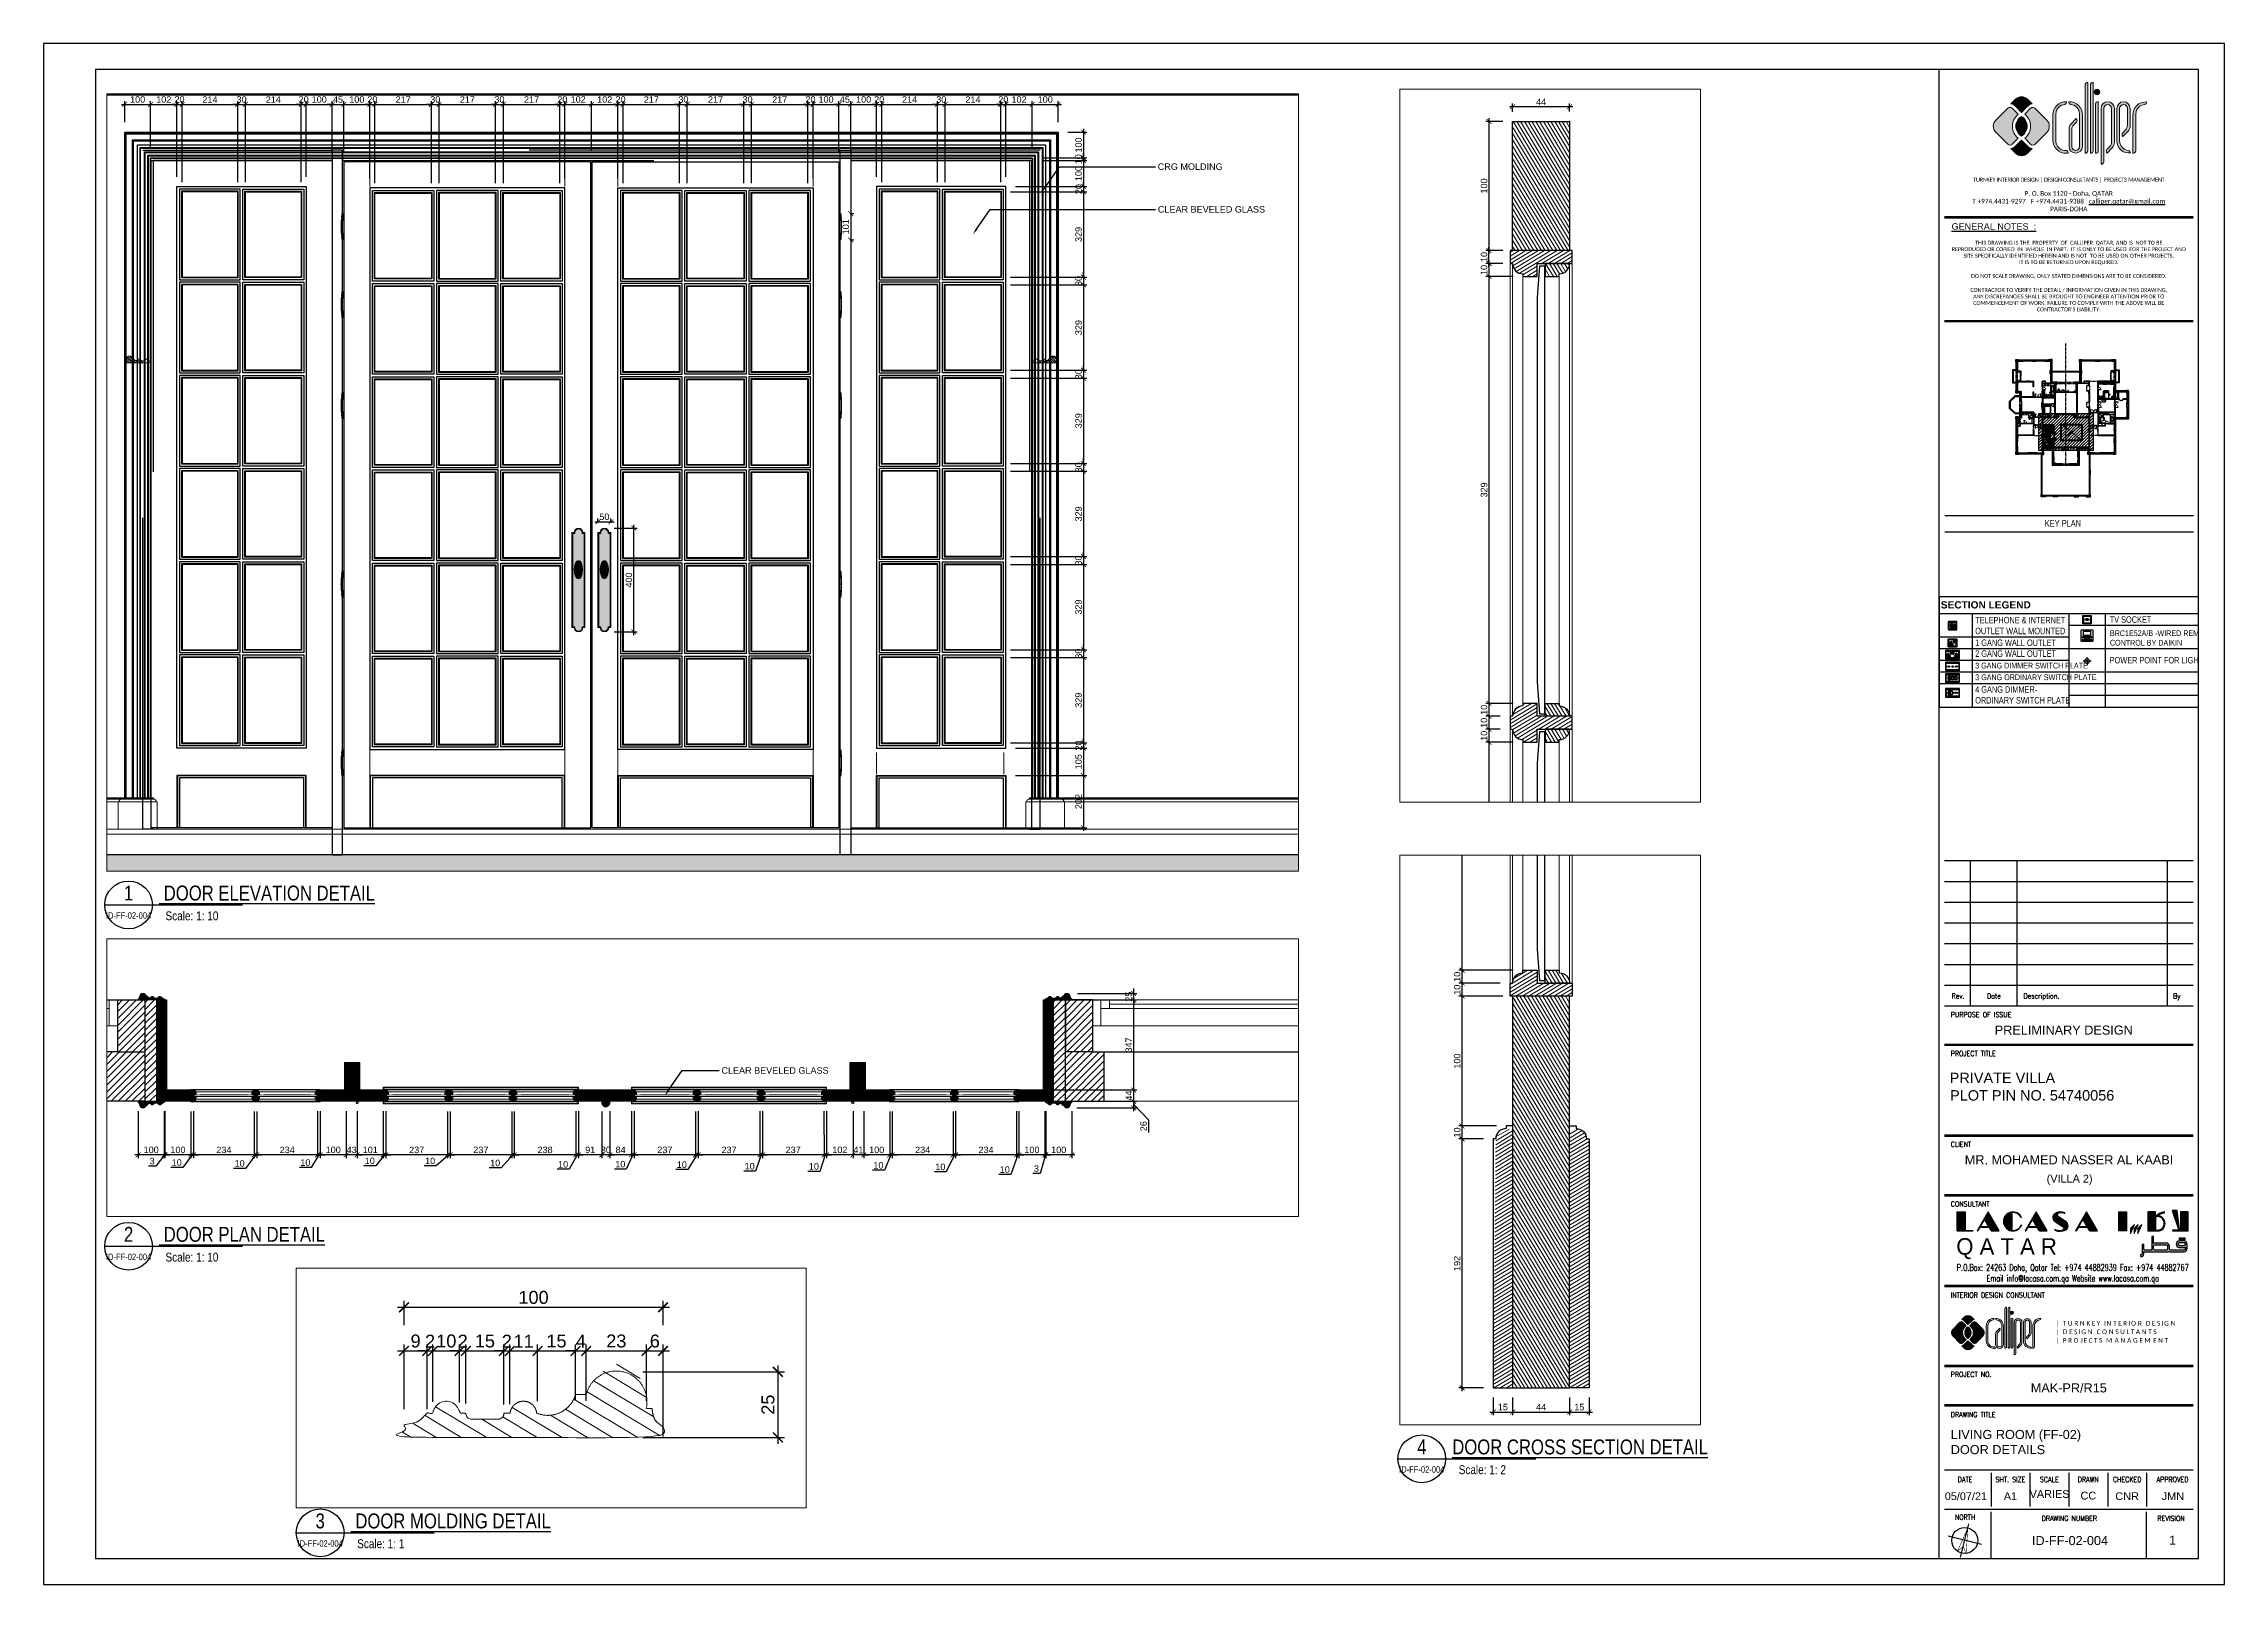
# Paper-space layout 'ID-FF-02-004' of a CAD drawing. Header units: inches, sheet in millimetres. Extents: x 0 to 841, y 0 to 594.
# The model-space entities are those that its viewports show. They can reach past a viewport. Long polylines and large blocks are cut down to what shows.
import ezdxf
from ezdxf import colors
from ezdxf.entities.mleader import LeaderData, LeaderLine
from ezdxf.enums import TextEntityAlignment as Align
from ezdxf.math import Vec2, Vec3
from ezdxf.xclip import XClip

# ---------------------------------------------------------------- set-up
doc = ezdxf.new("R2010")
doc.units = ezdxf.units.IN
doc.header["$MEASUREMENT"] = 0
doc.header["$XCLIPFRAME"] = 2
doc.set_wipeout_variables(frame=1)
for name, pattern in [('$0$DASHED', [0.75, 0.5, -0.25]), ('01089-X-LGD$0$CENTER2', [1.125, 0.75, -0.125, 0.125, -0.125]), ('01089-X-LGD$0$HIDDEN-Z', [3, 2, -1]), ('ACAD_ISO03W100', [30, 12, -18]), ('AM_DIN_G_W050', [13.75, 9.75, -1.5, 1, -1.5]), ('CENTER', [2, 1.25, -0.25, 0.25, -0.25]), ('DASHED', [0.75, 0.5, -0.25]), ('HIDDEN', [0.375, 0.25, -0.125]), ('HIDDEN2', [0.1875, 0.125, -0.0625]), ('XREF-HOTEL GUEST RM_OPT-1$0$M-HIDDEN', [1.875, 1.25, -0.625]), ('XREF-HOTEL GUEST RM_OPT-1$0$M-PHANTOM', [12.5, 6.25, -1.25, 1.25, -1.25, 1.25, -1.25]), ('XREF-V2-FF_COLS$0$XREF-V-COLS-GF$0$CENTER2', [1.125, 0.75, -0.125, 0.125, -0.125])]:
    doc.linetypes.add(name, pattern=pattern)
for name, color, linetype in [('0-CALLIPER_LOGO', 160, 'Continuous'), ('01089-X-LGD$0$_ELEC-murs-walls.DWA', 7, 'Continuous'), ('01089-X-LGD$0$a-lighting wire', 160, '01089-X-LGD$0$HIDDEN-Z'), ('01089-X-LGD$0$a-line-10', 1, 'Continuous'), ('01089-X-LGD$0$a-text', 3, 'Continuous'), ('01089-X-LGD$0$a-wire', 7, 'Continuous'), ('48-TITLE', 7, 'Continuous'), ('8', 8, 'Continuous'), ('A-Hidden', 8, 'HIDDEN'), ('a-key plan', 8, 'Continuous'), ('A-NIC-', 1, 'Continuous'), ('A-WALL', 7, 'Continuous'), ('aluminium', 8, 'Continuous'), ('Calliper_wall hatch_CHB', 8, 'Continuous'), ('Calliper_wall_general plan', 8, 'Continuous'), ('CQ Wall hatch_CHB', 8, 'Continuous'), ('DA-ANNO-DIMENSION', 1, 'Continuous'), ('DETAIL', 1, 'Continuous'), ('ELEC. AXES', 255, 'Continuous'), ('ELECTRICAL', 10, 'Continuous'), ('FURNITURE', 252, 'Continuous'), ('gypsum', 31, 'Continuous'), ('Layer7', 8, 'Continuous'), ('LIGHT', 130, 'Continuous'), ('thermostat_elevation', 97, 'Continuous'), ('WALL', 5, 'Continuous'), ('WIPEOUT', 2, 'Continuous'), ('XREF-TITLE$0$48-TITLE', 7, 'Continuous'), ('XREF-TITLE$0$LCQ-103-XREF-TITLE-A1$0$48-TITLE', 7, 'Continuous'), ('XREF-TITLE$0$LCQ-339-XREF-TITLE-A1-DC1$0$0745-A02P-01$0$1', 253, 'Continuous'), ('XREF-TITLE$0$LCQ-339-XREF-TITLE-A1-DC1$0$48-title', 7, 'Continuous'), ('XREF-TITLE$0$LCQ-339-XREF-TITLE-A1-DC1$0$LCQ-103-XREF-TITLE-A1$0$48-TITLE', 7, 'Continuous')]:
    doc.layers.add(name, color=color, linetype=linetype)
for name, color, linetype, lineweight in [('11029-XEL-LPH$0$E-LITE-CLNG', 130, 'Continuous', 20), ('A-DOOR', 134, 'Continuous', 18), ('A-FLOR-FIXT', 114, 'Continuous', 9), ('A-FLOR-SLAB', 7, 'Continuous', 40), ('A-FLOR-TIL1', 6, 'Continuous', 18), ('A-GLAZ', 134, 'Continuous', 18), ('A-RNDR-PLST', 1, 'Continuous', 9), ('A-WALL-HATCH', 8, 'Continuous', 20), ('A-WALL-TILE', 8, 'Continuous', 9), ('Bronze', 40, 'Continuous', 0), ('CQ Gypsum Hatch', 8, 'Continuous', 20), ('CQ Marble', 6, 'Continuous', 0), ('CQ Wood', 30, 'Continuous', 0), ('EL- TH. UNIT', 5, 'Continuous', 18), ('Glass', 4, 'Continuous', 0), ('Glass-Mirror', 4, 'Continuous', 0), ('GRC', 41, 'Continuous', 0), ('ID-NOTES', 3, 'Continuous', 0), ('Sanitary', 253, 'Continuous', 0), ('XREF-V2-FF_COLS$0$A-COLS', 8, 'Continuous', 40), ('XREF-V2-FF_COLS$0$A-COLS-PATT', 253, 'Continuous', 20), ('XREF-V2-FF_COLS$0$A-EQPM', 8, 'Continuous', 18)]:
    doc.layers.add(name, color=color, linetype=linetype, lineweight=lineweight)
doc.layers.add('VP', color=8, linetype='Continuous', plot=False)
doc.styles.add('01089-X-LGD$0$BS-PARKING SCHEDULE$0$text-180', font='arial.ttf', dxfattribs={"height": 180})
doc.styles.add('01089-X-LGD$0$STYLE_GENERE_1', font='arial.ttf')
doc.styles.add('01089-X-LGD$0$text-100', font='swisscl.ttf', dxfattribs={"height": 250})
doc.styles.add('ARIAL', font='arial.ttf')
doc.styles.add('DA-dim', font='arial.ttf')
doc.styles.add('DA-notes', font='arial.ttf')
doc.styles.add('DIM 50', font='romans.shx', dxfattribs={"width": 0.75, "height": 100})
doc.styles.add('romans', font='romans.shx')
doc.styles.get("Standard").update_dxf_attribs({"font": 'arial.ttf'})
doc.styles.add('TITLE', font='arial.ttf')
doc.styles.add('XREF-TITLE$0$LCQ-103-XREF-TITLE-A1$0$TITLE', font='arial.ttf')
doc.styles.add('XREF-TITLE$0$LCQ-339-XREF-TITLE-A1-DC1$0$0745-A02P-01$0$ARIALN', font='ARIALN.TTF', dxfattribs={"width": 0.9})
doc.styles.add('XREF-TITLE$0$LCQ-339-XREF-TITLE-A1-DC1$0$LCQ-103-XREF-TITLE-A1$0$logo', font='AIGDT___.TTF')
doc.styles.add('XREF-TITLE$0$LCQ-339-XREF-TITLE-A1-DC1$0$LCQ-103-XREF-TITLE-A1$0$ROMANS', font='ROMANS.shx')
doc.styles.add('XREF-TITLE$0$LCQ-339-XREF-TITLE-A1-DC1$0$LCQ-103-XREF-TITLE-A1$0$TITLE', font='arial.ttf')
doc.styles.add('XREF-TITLE$0$LCQ-339-XREF-TITLE-A1-DC1$0$LCQ-103-XREF-TITLE-A1$0$TITLE2', font='ROMANS.shx', dxfattribs={"width": 0.8})
doc.styles.add('XREF-TITLE$0$LCQ-339-XREF-TITLE-A1-DC1$0$LCQ-105-XREF-TITLE-A1$0$TITLE', font='arial.ttf')
doc.styles.add('ZZ-Dim All', font='romans.shx', dxfattribs={"width": 0.8})
doc.dimstyles.new('DA-10', dxfattribs={"dimtxt": 25, "dimasz": 18.75, "dimexe": 12.5, "dimexo": 37.5, "dimgap": 6.25, "dimtad": 1, "dimdec": 0, "dimdsep": 46, "dimtxsty": 'DA-dim', "dimblk": 'ARCHTICK', "dimcen": 0, "dimdle": 12.5, "dimadec": 0, "dimazin": 0, "dimtfac": 1, "dimtdec": 0, "dimtix": 1, "dimtmove": 2, "dimatfit": 3, "dimfxl": 1, "dimarcsym": 0})
doc.dimstyles.new('DA-2', dxfattribs={"dimtxt": 5, "dimasz": 3.75, "dimexe": 2.5, "dimexo": 7.5, "dimgap": 1.25, "dimtad": 1, "dimdec": 0, "dimdsep": 46, "dimtxsty": 'DA-dim', "dimblk": 'ARCHTICK', "dimcen": 5, "dimdle": 2.5, "dimadec": 0, "dimazin": 0, "dimtfac": 1, "dimtdec": 0, "dimtix": 1, "dimtmove": 2, "dimatfit": 3, "dimfxl": 1, "dimarcsym": 0})
doc.dimstyles.new('DIM-100', dxfattribs={"dimscale": 50, "dimtxt": 1.25, "dimasz": 1, "dimexe": 1, "dimexo": 1, "dimgap": 0.6, "dimtad": 1, "dimdec": 0, "dimrnd": 5, "dimdsep": 46, "dimtxsty": 'ZZ-Dim All', "dimblk1": 'ARCHTICK', "dimblk2": 'ARCHTICK', "dimsah": 1, "dimcen": 1, "dimdle": 1, "dimclrd": 256, "dimclre": 8, "dimclrt": 256, "dimazin": 2, "dimtfac": 1, "dimtdec": 0, "dimtix": 1, "dimtmove": 2, "dimatfit": 2, "dimfxl": 0.1, "dimtolj": 1, "dimtzin": 0, "dimlwd": -1, "dimlwe": -1, "dimarcsym": 0})
pattern_1 = [(45, (-52964.606, -57999.7377), (-4.4194174, 4.4194174), [])]
pattern_2 = [(328.9714233, (557134.7653, 472936.8477), (3.22165956, 5.35568947), [])]
pattern_3 = [(45, (-5358.4383, -1161.848), (-1.767766953, 1.767766953), [])]
pattern_4 = [(135, (-5401.4015, -258.9501), (-1.767766953, -1.767766953), [])]
pattern_5 = [(135, (-5153.9015, -370.61), (-1.767766953, -1.767766953), [])]
pattern_6 = [(135, (-4101.4994, -5827.568), (-1.76776695, -1.76776695), [])]
pattern_7 = [(45, (-3108.8667, -5827.568), (-1.76776695, 1.76776695), [])]
pattern_8 = [(135, (-3108.8667, -5827.568), (-1.76776695, -1.76776695), [])]
pattern_9 = [(45, (-3359.5162, -5827.568), (-1.76776695, 1.76776695), [])]
pattern_10 = [(135, (-3359.5162, -5827.568), (-1.76776695, -1.76776695), [])]
pattern_11 = [(45, (-4103.5846, -5827.568), (-1.76776695, 1.76776695), [])]
pattern_12 = [(135, (-4103.5846, -5827.568), (-1.76776695, -1.76776695), [])]
pattern_13 = [(135, (247.5, 0), (-1.76776695, -1.76776695), [])]

psp = doc.layouts.new('ID-FF-02-004')

# ---------------------------------------------------------------- texts
at = {"layer": '48-TITLE', "style": 'TITLE'}
psp.add_text('VARIES', height=3, dxfattribs=at).set_placement((773.58, 33.36), align=Align.CENTER)
psp.add_text('ID-FF-02-004', height=3.5, dxfattribs=at).set_placement((781.47, 16.89), align=Align.MIDDLE)
at = {"layer": '48-TITLE', "insert": (735.48, 59.54), "char_height": 3.5, "width": 140.2795, "attachment_point": 1, "style": 'TITLE'}
psp.add_mtext('LIVING ROOM (FF-02)\\PDOOR DETAILS', dxfattribs=at)

msp = doc.modelspace()

# ---------------------------------------------------------------- blocks, each defined once
blk = doc.blocks.new('XREF-TITLE$0$NORTH-NEW')
at = {"layer": 'XREF-TITLE$0$48-TITLE', "color": 4}
for p, q in [((0.66, 0), (-0.66, 0)), ((0, -0.66), (0, 0.66))]:
    blk.add_line(p, q, dxfattribs=at)
at = {"layer": 'XREF-TITLE$0$48-TITLE', "const_width": 0.02}
blk.add_lwpolyline([(0, 0.5), (0.171, -0.47), (0, -0.24), (-0.171, -0.47)], close=True, dxfattribs=at)
at = {"layer": 'XREF-TITLE$0$48-TITLE', "color": 4}
blk.add_circle((0, 0), 0.5, dxfattribs=at)
blk = doc.blocks.new('new logo')
at = {"layer": 'Calliper_wall_general plan', "true_color": 0x0f0f00}
for points in [[(1952.71, -407.57), (1952.29, -407.57, 0.24842), (1951.64, -408.22), (1951.64, -434.83, 0.435048), (1952.71, -433.93)], [(1954.8, -407.57), (1954.38, -407.57, 0.24842), (1953.73, -408.22), (1953.73, -434.83, 0.435048), (1954.8, -433.93)], [(1955.21, -411.29, 1), (1957.29, -411.29, 1)], [(1925.89, -419.85), (1923.59, -417.55, 0.414214), (1921.8, -417.55), (1917.23, -422.12, 0.198912), (1916.26, -424.46, 0.198912), (1917.23, -426.8), (1921.8, -431.37, 0.414214), (1923.59, -431.37), (1925.89, -429.08, -0.234542), (1923.6, -424.46, -0.234542)], [(1927.13, -419.11), (1925.02, -417, 0.18449), (1923.03, -415.83), (1924.79, -414.07, -0.414214), (1929.47, -414.07), (1931.23, -415.83, 0.18449), (1929.24, -417)], [(1932.39, -417.57), (1936.88, -422.06, -0.203601), (1937.85, -424.46, -0.203601), (1936.88, -426.86), (1932.39, -431.35, -0.414214), (1930.6, -431.35), (1928.37, -429.08, 0.234542), (1930.66, -424.46, 0.234542), (1928.37, -419.85), (1930.66, -417.55, -0.419864)], [(1943.87, -416.02, 0.39335), (1944.47, -415.03, 0.420626), (1939.27, -419.92), (1939.27, -429.97, 0.396545), (1944.06, -434.87), (1945.16, -434.87, 0.39335), (1944.56, -433.87, -0.460596), (1940.34, -429.75), (1940.34, -419.63, -0.368996)], [(1945.45, -432.27), (1945.45, -425.58, -0.190781), (1946.26, -423.52), (1948.23, -421.43), (1948.27, -421.47, -0.400313), (1948.28, -422.85), (1947.33, -423.86, 0.190781), (1946.52, -425.92), (1946.52, -432.27, 1), (1949.53, -432.27), (1949.53, -419.64, 0.370056), (1946.01, -416.02, -0.39335), (1945.4, -415.03, -0.426354), (1950.61, -420.02), (1950.61, -432.27, -1)], [(1956.75, -414.98, 0.34993), (1955.68, -415.7), (1955.68, -434.83, 0.435048), (1956.75, -433.93)], [(1958.86, -417.61, -1), (1961.86, -417.61), (1961.86, -430.35, -0.190781), (1961.04, -432.4), (1960.09, -433.41, 0.400313), (1960.11, -434.79), (1960.15, -434.84), (1962.12, -432.75, 0.190781), (1962.93, -430.69), (1962.93, -417.61, 1), (1957.79, -417.61), (1957.79, -439.05, 0.435048), (1958.86, -438.16)], [(1964.98, -417.61, -1), (1967.97, -417.61), (1967.97, -423.98, -0.190781), (1967.16, -426.03), (1966.21, -427.04, 0.400313), (1966.22, -428.42), (1966.26, -428.47), (1968.23, -426.38, 0.190781), (1969.04, -424.32), (1969.04, -417.61, 1), (1963.91, -417.61), (1963.91, -430.09, 0.446482), (1969.13, -434.77, 0.352056), (1968.33, -433.83, -0.371733), (1964.98, -430.09)], [(1974.71, -416.05, 0.39335), (1975.31, -415.05, 0.426354), (1970.11, -420.05), (1970.11, -434.85, 0.435048), (1971.18, -433.96), (1971.18, -419.65, -0.368996)], [(1927.13, -429.81), (1925.02, -431.92, -0.18449), (1923.03, -433.09), (1924.79, -434.85, 0.414214), (1929.47, -434.85), (1931.23, -433.09, -0.18449), (1929.24, -431.92)]]:
    blk.add_hatch(color=28, dxfattribs=at).paths.add_polyline_path(points)
at = {"layer": 'Calliper_wall_general plan'}
blk.add_hatch(color=2, dxfattribs=at).paths.add_polyline_path([(1927.13, -420.66, 0.264516), (1924.96, -424.46, 0.264516), (1927.13, -428.27, 0.264516), (1929.29, -424.46, 0.264516)])
at = {"layer": '0-CALLIPER_LOGO', "color": 170, "lineweight": 0}
for p, q in [((1951.64, -408.22), (1951.64, -434.83)), ((1952.29, -407.57), (1952.71, -407.57)), ((1952.71, -407.57), (1952.71, -433.93)), ((1953.73, -408.22), (1953.73, -434.83)), ((1954.38, -407.57), (1954.8, -407.57)), ((1954.8, -407.57), (1954.8, -433.93)), ((1921.8, -417.55), (1917.23, -422.12)), ((1924.79, -414.07), (1923.03, -415.83)), ((1923.59, -417.55), (1925.89, -419.85)), ((1925.02, -417), (1927.13, -419.11)), ((1929.24, -417), (1927.13, -419.11)), ((1930.66, -417.55), (1928.37, -419.85)), ((1929.47, -414.07), (1931.23, -415.83)), ((1932.39, -417.57), (1936.88, -422.06)), ((1939.27, -419.92), (1939.27, -429.97)), ((1940.34, -419.63), (1940.34, -430.27)), ((1949.53, -419.63), (1949.53, -432.27)), ((1949.53, -419.63), (1949.53, -430.27)), ((1950.61, -419.92), (1950.61, -429.97)), ((1950.61, -420.02), (1950.61, -432.27)), ((1955.68, -415.7), (1955.68, -434.83)), ((1956.75, -414.98), (1956.75, -433.93)), ((1957.79, -417.61), (1957.79, -439.05)), ((1958.86, -417.61), (1958.86, -438.16)), ((1958.86, -417.61), (1958.86, -438.16)), ((1961.86, -417.61), (1961.86, -430.35)), ((1962.93, -417.61), (1962.93, -430.69)), ((1963.91, -417.61), (1963.91, -430.09)), ((1964.98, -417.61), (1964.98, -430.09)), ((1967.97, -417.61), (1967.97, -423.98)), ((1969.04, -417.61), (1969.04, -424.32)), ((1970.11, -420.05), (1970.11, -434.85)), ((1971.18, -419.65), (1971.18, -433.96)), ((1921.8, -431.37), (1917.23, -426.8)), ((1932.39, -431.35), (1936.88, -426.86)), ((1945.45, -425.58), (1945.45, -432.27)), ((1946.26, -423.52), (1948.23, -421.43)), ((1946.52, -425.92), (1946.52, -432.27)), ((1947.33, -423.86), (1948.28, -422.85)), ((1948.27, -421.47), (1948.23, -421.43)), ((1967.16, -426.03), (1966.21, -427.04)), ((1966.22, -428.42), (1966.26, -428.47)), ((1968.23, -426.38), (1966.26, -428.47)), ((1924.79, -434.85), (1923.03, -433.09)), ((1923.59, -431.37), (1925.89, -429.08)), ((1925.02, -431.92), (1927.13, -429.81)), ((1929.24, -431.92), (1927.13, -429.81)), ((1930.6, -431.35), (1928.37, -429.08)), ((1929.47, -434.85), (1931.23, -433.09)), ((1944.06, -434.87), (1945.16, -434.87)), ((1945.16, -434.87), (1944.78, -434.87)), ((1961.04, -432.4), (1960.09, -433.41)), ((1960.11, -434.79), (1960.15, -434.84)), ((1962.12, -432.75), (1960.15, -434.84))]:
    blk.add_line(p, q, dxfattribs=at)
blk.add_circle((1956.25, -411.29), 1.04, dxfattribs=at)
for centre, radius, start, end in [((1952.59, -408.52), 0.995, 107.09802, 162.90198), ((1954.68, -408.52), 0.995, 107.09802, 162.90198), ((1922.7, -418.45), 1.27, 45, 135), ((1922.49, -419.02), 3.24, 38.5975, 80.40939), ((1929.39, -424.46), 5.79, 127.20123, 180), ((1927.13, -416.41), 3.31, 45, 135), ((1924.86, -424.46), 5.79, 0, 52.79877), ((1931.77, -419.02), 3.24, 99.59061, 141.4025), ((1931.52, -418.41), 1.21, 43.89688, 134.91049), ((1944.27, -420.02), 5, 87.63536, 181.11311), ((1944.21, -419.89), 3.88, 95.14451, 176.15988), ((1943.63, -415.2), 0.856, 285.67905, 11.56774), ((1946.24, -415.2), 0.856, 168.43226, 254.32095), ((1945.61, -420.02), 5, 358.88689, 92.36464), ((1945.66, -419.89), 3.88, 3.84012, 84.85549), ((1956.66, -416.02), 1.04, 85.20492, 162.35088), ((1960.36, -417.61), 2.57, 0, 180), ((1960.36, -417.61), 1.5, 0, 180), ((1966.47, -417.61), 2.57, 0, 180), ((1966.47, -417.61), 1.5, 0, 180), ((1975.11, -420.05), 5, 87.63536, 181.11311), ((1975.05, -419.91), 3.88, 95.14451, 176.15988), ((1974.48, -415.22), 0.856, 285.67905, 11.56774), ((1919.57, -424.46), 3.31, 135, 180), ((1919.57, -424.46), 3.31, 180, 225), ((1929.39, -424.46), 5.79, 180, 232.79877), ((1929.39, -424.46), 4.43, 120.73466, 180), ((1929.39, -424.46), 4.43, 180, 239.26534), ((1924.86, -424.46), 4.43, 0, 59.26534), ((1924.86, -424.46), 4.43, 300.73466, 0), ((1924.86, -424.46), 5.79, 307.20123, 0), ((1934.54, -424.4), 3.31, 358.96726, 45), ((1934.54, -424.52), 3.31, 315, 1.03274), ((1948.45, -425.58), 3, 136.79532, 180), ((1949.52, -425.92), 3, 136.79532, 180), ((1947.55, -422.17), 1, 316.79532, 44.06271), ((1966.94, -427.73), 1, 136.79532, 224.06271), ((1964.97, -423.98), 3, 316.79532, 0), ((1966.04, -424.32), 3, 316.79532, 0), ((1922.7, -430.47), 1.27, 225, 315), ((1922.49, -429.9), 3.24, 279.59061, 321.4025), ((1927.13, -432.51), 3.31, 225, 315), ((1931.77, -429.9), 3.24, 218.5975, 260.40939), ((1931.49, -430.45), 1.27, 225, 315), ((1944.27, -429.87), 5, 178.88689, 272.36464), ((1944.21, -430.01), 3.88, 176.89042, 275.07933), ((1944.32, -434.69), 0.856, 348.43226, 74.32095), ((1948.03, -432.27), 2.58, 180, 0), ((1948.03, -432.27), 1.51, 180, 0), ((1951.76, -433.88), 0.954, 262.72577, 356.77123), ((1953.85, -433.88), 0.954, 262.72577, 356.77123), ((1955.8, -433.88), 0.954, 262.72577, 356.77123), ((1960.82, -434.1), 1, 136.79532, 224.06271), ((1958.86, -430.35), 3, 316.79532, 0), ((1959.93, -430.69), 3, 316.79532, 0), ((1968.61, -430.09), 4.71, 180, 276.23953), ((1968.82, -430.02), 3.84, 181.13958, 262.70661), ((1968.14, -434.8), 0.986, 1.21558, 78.79531), ((1970.23, -433.9), 0.954, 262.72577, 356.77123), ((1957.91, -438.11), 0.954, 262.72577, 356.77123)]:
    blk.add_arc(centre, radius, start, end, dxfattribs=at)
blk = doc.blocks.new('XREF-TITLE')
at = {"layer": 'XREF-TITLE$0$LCQ-339-XREF-TITLE-A1-DC1$0$LCQ-103-XREF-TITLE-A1$0$48-TITLE'}
for points in [[(737.99, 136.24), (743.95, 136.24), (743.95, 136.42), (740.99, 136.42), (740.99, 143.62), (737.99, 143.62)], [(762.85, 138.5), (762.68, 138.57, -0.335261), (759.05, 136.45), (759.05, 143.37, -0.325117), (762.63, 141.37), (762.8, 141.45, 4.760585)], [(777.17, 141.61, -0.804125), (777.52, 143.38, -0.139753), (779.53, 142.99), (779.53, 143.2, 0.267149), (775.48, 142.84, 0.158415), (774.87, 141.76, 0.260991), (775.45, 140), (778.6, 137.99, -0.726518), (778.43, 136.43, -0.039912), (777.84, 136.34, -0.15573), (775.63, 136.83), (775.63, 136.61, 0.252462), (779.85, 136.67, 0.244258), (780.71, 138.16, 0.2096), (780.02, 139.78)], [(803.29, 136.24), (803.29, 143.58), (800.3, 143.58), (800.3, 136.24)], [(827.06, 143.58), (824.07, 143.58), (824.07, 136.62), (820.95, 136.62), (820.95, 136.24), (824.07, 136.24), (827.06, 136.24)], [(806.33, 138.73), (804.77, 137.23), (804.77, 135.24)], [(807.73, 138.73), (806.17, 137.23), (806.17, 135.24)], [(807.56, 135.24), (809.12, 138.73), (807.56, 137.23)]]:
    blk.add_hatch(color=10, dxfattribs=at).paths.add_polyline_path(points)
at = {"layer": 'XREF-TITLE$0$LCQ-339-XREF-TITLE-A1-DC1$0$LCQ-103-XREF-TITLE-A1$0$48-TITLE', "true_color": 0x666666}
h = blk.add_hatch(color=251, dxfattribs=at)
h.paths.add_polyline_path([(749.86, 143.58), (745.62, 136.24), (745.84, 136.24), (746.7, 137.74), (750.24, 137.74), (751.1, 136.24), (754.1, 136.24)])
h.paths.add_polyline_path([(750.13, 137.92), (746.81, 137.92), (748.47, 140.8)], flags=16)
at = {"layer": 'XREF-TITLE$0$LCQ-339-XREF-TITLE-A1-DC1$0$LCQ-103-XREF-TITLE-A1$0$48-TITLE'}
h = blk.add_hatch(color=10, dxfattribs=at)
h.paths.add_polyline_path([(768.43, 143.58), (764.19, 136.24), (764.4, 136.24), (765.26, 137.74), (768.8, 137.74), (769.67, 136.24), (772.67, 136.24)])
h.paths.add_polyline_path([(768.69, 137.92), (765.37, 137.92), (767.03, 140.8)], flags=16)
h = blk.add_hatch(color=10, dxfattribs=at)
h.paths.add_polyline_path([(787.86, 143.58), (783.62, 136.24), (783.83, 136.24), (784.69, 137.74), (788.23, 137.74), (789.1, 136.24), (792.1, 136.24)])
h.paths.add_polyline_path([(788.13, 137.92), (784.8, 137.92), (786.46, 140.8)], flags=16)
h = blk.add_hatch(color=10, dxfattribs=at)
edge = h.paths.add_edge_path()
edge.add_arc((815.14, 139.2), 2.99, 359.14035, 446.42733)
edge.add_arc((818.37, 138.45), 4.82, 95.54957, 129.21891, ccw=False)
edge.add_line((817.9, 143.24), (817.9, 143.59))
edge.add_arc((818.37, 138.45), 5.16, 95.18045, 139.21268)
edge.add_line((814.46, 141.82), (814.46, 143.58))
edge.add_line((814.46, 143.58), (811.47, 143.58))
edge.add_line((811.47, 143.58), (811.47, 136.24))
edge.add_line((811.47, 136.24), (814.46, 136.24))
edge.add_line((814.46, 136.24), (815.32, 136.24))
edge.add_arc((815.3, 139.06), 2.82, 270.25504, 361.90034)
edge = h.paths.add_edge_path(flags=16)
edge.add_arc((818.37, 138.45), 4.82, 135.2947, 144.18627)
edge.add_line((814.46, 141.27), (814.46, 136.58))
edge.add_line((814.46, 136.58), (815.32, 136.58))
edge.add_arc((815.3, 139.06), 2.48, 270.27207, 362.09049)
edge.add_arc((815.14, 139.2), 2.64, 358.96144, 454.15748)
at = {"layer": 'XREF-TITLE$0$LCQ-339-XREF-TITLE-A1-DC1$0$LCQ-103-XREF-TITLE-A1$0$48-TITLE', "true_color": 0x666666}
for points in [[(822.82, 144.18), (820.92, 144.18), (823.28, 136.91), (823.74, 136.91)], [(823.73, 133.58), (824.51, 133.58), (824.51, 132.82), (823.73, 132.82)], [(824.97, 133.58), (825.76, 133.58), (825.76, 132.82), (824.97, 132.82)]]:
    blk.add_hatch(color=251, dxfattribs=at).paths.add_polyline_path(points)
h = blk.add_hatch(color=251, dxfattribs=at)
edge = h.paths.add_edge_path()
edge.add_arc((818.62, 130.36), 1.22, 13.66992, 93.2541)
edge.add_line((818.56, 131.57), (815.54, 131.57))
edge.add_line((815.54, 131.57), (814.29, 131.57))
edge.add_arc((814.22, 130.36), 1.22, 86.7459, 114.20503)
edge.add_line((813.72, 131.47), (813.72, 134.17))
edge.add_line((813.72, 134.17), (813.04, 134.17))
edge.add_line((813.04, 134.17), (813.04, 128.84))
edge.add_line((813.04, 128.84), (810.47, 128.84))
edge.add_arc((810.56, 129.52), 0.678, 203.9089, 262.68549, ccw=False)
edge.add_line((809.94, 129.24), (809.94, 131.05))
edge.add_line((809.94, 131.05), (809.25, 131.05))
edge.add_line((809.25, 131.05), (809.25, 127.43))
edge.add_arc((808.87, 127.43), 0.386, 306.42867, 360, ccw=False)
edge.add_arc((808.78, 127.55), 0.534, 251.27183, 306.42867, ccw=False)
edge.add_line((808.61, 127.04), (808.61, 126.36))
edge.add_line((808.61, 126.36), (809.04, 126.36))
edge.add_arc((808.78, 127.55), 1.22, 282.36976, 306.42867)
edge.add_arc((808.87, 127.43), 1.07, 306.42867, 360)
edge.add_line((809.94, 127.43), (809.94, 128.3))
edge.add_arc((810.56, 129.52), 1.36, 242.93866, 264.84181)
edge.add_line((810.43, 128.16), (818.56, 128.16))
edge.add_arc((818.62, 129.38), 1.22, 266.7459, 313.6965)
edge.add_arc((820.31, 129.38), 1.22, 226.3035, 273.2541)
edge.add_line((820.38, 128.16), (825.51, 128.16))
edge.add_arc((825.28, 129.53), 1.39, 279.23186, 356.89361)
edge.add_line((826.67, 129.45), (826.67, 131.16))
edge.add_arc((825.28, 131.09), 1.39, 3.10639, 80.76814)
edge.add_line((825.51, 132.46), (823.62, 132.46))
edge.add_arc((823.84, 131.09), 1.39, 99.23186, 176.89361)
edge.add_arc((823.84, 131.24), 1.39, 183.10639, 260.76814)
edge.add_line((823.62, 129.87), (825.51, 129.87))
edge.add_arc((825.28, 131.24), 1.39, 279.23186, 300.31567)
edge.add_line((825.98, 130.04), (825.98, 129.47))
edge.add_arc((825.28, 129.53), 0.702, 282.98897, 355.63351, ccw=False)
edge.add_line((825.44, 128.84), (820.26, 128.84))
edge.add_arc((820.31, 129.38), 0.534, 200.71105, 265.08407, ccw=False)
edge.add_line((819.81, 129.19), (819.81, 130.64))
edge = h.paths.add_edge_path(flags=16)
edge.add_arc((823.84, 131.09), 0.702, 102.98897, 173.85495, ccw=False)
edge.add_line((823.68, 131.77), (825.44, 131.77))
edge.add_arc((825.28, 131.09), 0.702, 6.14505, 77.01103, ccw=False)
edge.add_arc((825.28, 131.24), 0.702, 282.98897, 353.85495, ccw=False)
edge.add_line((825.44, 130.55), (823.68, 130.55))
edge.add_arc((823.84, 131.24), 0.702, 186.14505, 257.01103, ccw=False)
edge = h.paths.add_edge_path(flags=16)
edge.add_arc((818.62, 129.38), 0.534, 274.91593, 339.28895, ccw=False)
edge.add_line((818.67, 128.84), (816.47, 128.84))
edge.add_line((816.47, 128.84), (814.18, 128.84))
edge.add_arc((814.22, 129.38), 0.534, 200.71105, 265.08407, ccw=False)
edge.add_line((813.72, 129.19), (813.72, 130.55))
edge.add_arc((814.22, 130.36), 0.534, 94.91593, 159.28895, ccw=False)
edge.add_line((814.18, 130.89), (816.59, 130.89))
edge.add_line((816.59, 130.89), (818.67, 130.89))
edge.add_arc((818.62, 130.36), 0.534, 20.71105, 85.08407, ccw=False)
edge.add_line((819.12, 130.55), (819.12, 129.19))
for points in [[(0, 0), (841, 0), (841, 594), (0, 594)], [(20, 10), (831, 10), (831, 584), (20, 584)]]:
    blk.add_lwpolyline(points, close=True)
at = {"layer": 'XREF-TITLE$0$LCQ-339-XREF-TITLE-A1-DC1$0$48-title', "const_width": 0.5}
for points in [[(733.17, 412), (829.17, 412)], [(733.17, 405.67), (829.17, 405.67)]]:
    blk.add_lwpolyline(points, dxfattribs=at)
at = {"layer": 'XREF-TITLE$0$LCQ-339-XREF-TITLE-A1-DC1$0$LCQ-103-XREF-TITLE-A1$0$48-TITLE'}
for p, q in [((731, 10), (731, 584)), ((733, 231.02), (829, 231.02)), ((743, 231.02), (743, 223.02)), ((761, 231.02), (761, 223.02)), ((818.87, 231.02), (818.87, 223.02)), ((733, 223.02), (829, 223.02)), ((829, 44), (733, 44)), ((751, 43), (751, 30)), ((766, 43), (766, 30)), ((781, 43), (781, 30)), ((796, 43), (796, 30)), ((811, 43), (811, 30)), ((733, 29), (829, 29)), ((751, 10), (751, 28)), ((811, 10), (811, 28))]:
    blk.add_line(p, q, dxfattribs=at)
at = {"layer": 'XREF-TITLE$0$LCQ-339-XREF-TITLE-A1-DC1$0$LCQ-103-XREF-TITLE-A1$0$48-TITLE', "color": 4}
for p, q in [((733, 279.02), (829, 279.02)), ((743, 279.02), (743, 231.02)), ((761, 279.02), (761, 231.02)), ((818.87, 279.02), (818.87, 231.02)), ((733, 271.02), (829, 271.02)), ((733, 263.02), (829, 263.02)), ((733, 255.02), (829, 255.02)), ((733, 247.02), (829, 247.02)), ((733, 239.02), (829, 239.02))]:
    blk.add_line(p, q, dxfattribs=at)
at = {"layer": 'XREF-TITLE$0$LCQ-339-XREF-TITLE-A1-DC1$0$LCQ-103-XREF-TITLE-A1$0$48-TITLE', "color": 10}
for p, q in [((737.99, 136.24), (737.99, 143.62)), ((737.99, 143.62), (740.99, 143.62)), ((740.99, 143.62), (740.99, 136.42)), ((758.93, 136.24), (758.93, 143.62)), ((759.05, 143.37), (759.05, 136.45)), ((768.43, 143.58), (764.19, 136.24)), ((772.67, 136.24), (768.43, 143.58)), ((787.86, 143.58), (783.62, 136.24)), ((792.1, 136.24), (787.86, 143.58)), ((737.99, 136.24), (743.95, 136.24)), ((740.99, 136.42), (743.95, 136.42)), ((743.95, 136.42), (743.95, 136.24)), ((762.63, 141.37), (762.8, 141.45)), ((762.68, 138.57), (762.85, 138.5)), ((764.19, 136.24), (764.4, 136.24)), ((765.26, 137.74), (764.4, 136.24)), ((765.26, 137.74), (768.8, 137.74)), ((767.03, 140.8), (765.37, 137.92)), ((765.37, 137.92), (768.69, 137.92)), ((766.93, 140.99), (766.92, 141)), ((768.69, 137.92), (767.03, 140.8)), ((769.67, 136.24), (768.8, 137.74)), ((769.67, 136.24), (772.67, 136.24)), ((783.62, 136.24), (783.83, 136.24)), ((784.69, 137.74), (783.83, 136.24)), ((784.69, 137.74), (788.23, 137.74)), ((786.46, 140.8), (784.8, 137.92)), ((784.8, 137.92), (788.13, 137.92)), ((786.36, 140.99), (786.35, 141)), ((788.13, 137.92), (786.46, 140.8)), ((789.1, 136.24), (788.23, 137.74)), ((789.1, 136.24), (792.1, 136.24))]:
    blk.add_line(p, q, dxfattribs=at)
at = {"layer": 'XREF-TITLE$0$LCQ-339-XREF-TITLE-A1-DC1$0$LCQ-103-XREF-TITLE-A1$0$48-TITLE', "color": 251, "true_color": 0x666666}
for p, q in [((749.86, 143.58), (745.62, 136.24)), ((754.1, 136.24), (749.86, 143.58)), ((745.62, 136.24), (745.84, 136.24)), ((746.7, 137.74), (745.84, 136.24)), ((746.7, 137.74), (750.24, 137.74)), ((748.47, 140.8), (746.81, 137.92)), ((746.81, 137.92), (750.13, 137.92)), ((748.36, 140.99), (748.36, 141)), ((750.13, 137.92), (748.47, 140.8)), ((751.1, 136.24), (750.24, 137.74)), ((751.1, 136.24), (754.1, 136.24))]:
    blk.add_line(p, q, dxfattribs=at)
at = {"layer": 'XREF-TITLE$0$LCQ-339-XREF-TITLE-A1-DC1$0$LCQ-103-XREF-TITLE-A1$0$48-TITLE', "const_width": 1, "elevation": 0}
blk.add_lwpolyline([(733, 527), (829, 527)], dxfattribs=at)
at = {"layer": 'XREF-TITLE$0$LCQ-339-XREF-TITLE-A1-DC1$0$LCQ-103-XREF-TITLE-A1$0$48-TITLE', "const_width": 1}
for points in [[(733, 487), (829, 487)], [(829, 208.02), (733, 208.02)], [(829, 173.02), (733, 173.02)], [(829, 150.02), (733, 150.02)], [(829, 115.02), (733, 115.02)], [(829, 84.23), (733, 84.23)], [(829, 69), (733, 69)]]:
    blk.add_lwpolyline(points, dxfattribs=at)
at = {"layer": 'XREF-TITLE$0$LCQ-339-XREF-TITLE-A1-DC1$0$LCQ-103-XREF-TITLE-A1$0$48-TITLE', "color": 10}
for points in [[(778.81, 137.85, -0.618663), (778.43, 136.43, -0.039912), (777.84, 136.34, -0.15573), (775.63, 136.83, 1.161214), (775.63, 136.83), (775.63, 136.61, 0.252462), (779.85, 136.67, 0.244258), (780.71, 138.16, 0.2096), (780.02, 139.78), (776.92, 141.77, -0.617286), (777.36, 143.36, -0.053818), (777.36, 143.36, -0.150598), (779.53, 142.99, -0.127578), (779.53, 142.99), (779.53, 143.2, 0.267149), (775.48, 142.84, 0.158415), (774.87, 141.76, 0.260991), (775.45, 140)], [(818.12, 139.15, 0.400412), (815.32, 142.18, -0.147976), (817.9, 143.24), (817.9, 143.59, 0.194526), (814.46, 141.82), (814.46, 143.58), (811.47, 143.58), (811.47, 136.24), (814.46, 136.24), (815.32, 136.24, 0.42265)], [(814.95, 141.84, 0.038816), (814.46, 141.27), (814.46, 136.58), (815.32, 136.58, 0.42354), (817.78, 139.15, 0.441032)]]:
    blk.add_lwpolyline(points, format="xyb", close=True, dxfattribs=at)
for points in [[(800.3, 143.58), (803.29, 143.58), (803.29, 136.24), (800.3, 136.24)], [(827.06, 143.58), (824.07, 143.58), (824.07, 136.62), (820.95, 136.62), (820.95, 136.24), (824.07, 136.24), (827.06, 136.24)], [(806.33, 138.73), (804.77, 137.23), (804.77, 135.24)], [(807.73, 138.73), (806.17, 137.23), (806.17, 135.24)], [(809.12, 138.73), (807.56, 137.23), (807.56, 135.24)]]:
    blk.add_lwpolyline(points, close=True, dxfattribs=at)
at = {"layer": 'XREF-TITLE$0$LCQ-339-XREF-TITLE-A1-DC1$0$LCQ-103-XREF-TITLE-A1$0$48-TITLE', "color": 251, "true_color": 0x666666}
for points in [[(822.82, 144.18), (820.92, 144.18), (823.28, 136.91), (823.74, 136.91)], [(823.73, 133.58), (824.51, 133.58), (824.51, 132.82), (823.73, 132.82)], [(824.97, 133.58), (825.76, 133.58), (825.76, 132.82), (824.97, 132.82)]]:
    blk.add_lwpolyline(points, close=True, dxfattribs=at)
for points in [[(819.81, 130.64, 0.361917), (818.56, 131.57), (815.54, 131.57), (814.29, 131.57, 0.12039), (813.72, 131.47), (813.72, 134.17), (813.04, 134.17), (813.04, 128.84), (810.47, 128.84, -0.262236), (809.94, 129.24), (809.94, 131.05), (809.25, 131.05), (809.25, 127.43, -0.238101), (809.1, 127.12, -0.245424), (808.61, 127.04), (808.61, 126.36), (809.04, 126.36, 0.105364), (809.5, 126.57, 0.238101), (809.94, 127.43), (809.94, 128.3, 0.095863), (810.43, 128.16), (818.56, 128.16, 0.207775), (819.47, 128.49, 0.207775), (820.38, 128.16), (825.51, 128.16, 0.352458), (826.67, 129.45), (826.67, 131.16, 0.352458), (825.51, 132.46), (823.62, 132.46, 0.352458), (822.46, 131.16, 0.352458), (823.62, 129.87), (825.51, 129.87, 0.092256), (825.98, 130.04), (825.98, 129.47, -0.328032), (825.44, 128.84), (820.26, 128.84, -0.288508), (819.81, 129.19)], [(819.12, 129.19, -0.288508), (818.67, 128.84), (816.47, 128.84), (814.18, 128.84, -0.288508), (813.72, 129.19), (813.72, 130.55, -0.288508), (814.18, 130.89), (816.59, 130.89), (818.67, 130.89, -0.288508), (819.12, 130.55)], [(823.14, 131.16, -0.319458), (823.68, 131.77), (825.44, 131.77, -0.319458), (825.98, 131.16, -0.319458), (825.44, 130.55), (823.68, 130.55, -0.319458)]]:
    blk.add_lwpolyline(points, format="xyb", close=True, dxfattribs=at)
at = {"layer": 'XREF-TITLE$0$LCQ-339-XREF-TITLE-A1-DC1$0$LCQ-103-XREF-TITLE-A1$0$48-TITLE', "color": 10}
for radius, start, end in [(3.67, 24.77408, 337.32218), (3.48, 24.77408, 96.81496), (3.48, 263.18504, 337.32218)]:
    blk.add_arc((759.47, 139.91), radius, start, end, dxfattribs=at)
at = {"layer": 'Calliper_wall_general plan'}
blk.add_blockref('new logo', (-1164.37, 986.61), dxfattribs=at)
at = {"layer": 'Calliper_wall_general plan', "xscale": 0.58212, "yscale": 0.58212, "zscale": 0.58212}
blk.add_blockref('new logo', (-379.71, 344.13, 0), dxfattribs=at)
at = {"layer": 'XREF-TITLE$0$48-TITLE', "xscale": 10, "yscale": 10, "zscale": 6.666666666666537, "rotation": 346.0285767170151}
blk.add_blockref('XREF-TITLE$0$NORTH-NEW', (740.87, 16.94), dxfattribs=at)
at = {"char_height": 1.5, "attachment_point": 5}
for s, insert, width in [('{\\fCalibri|b0|i0|c0|p34;THIS DRAWING IS THE  PROPERTY  OF  CALLIPER  QATAR, AND IS  NOT TO BE \\PREPRODUCED OR COPIED  IN  WHOLE  IN PART.  IT IS ONLY TO BE USED  FOR THE PROJECT AND SITE SPECIFICALLY IDENTIFIED HEREIN AND IS NOT  TO BE USED ON OTHER PROJECTS. \\PIT IS TO BE RETURNED UPON REQUIRED.}', (780.98, 513.35, 0), 93.6706), ('{\\fCalibri|b0|i0|c0|p34;DO NOT SCALE DRAWING, ONLY STATED DIMENSIONS ARE TO BE CONSIDERED.}', (780.98, 504.26, 0), 80), ("{\\fCalibri|b0|i0|c0|p34;CONTRACTOR TO VERIFY THE DETAIL / INFORMATION GIVEN IN THIS DRAWING, ANY DISCREPANCIES SHALL BE BROUGHT TO ENGINEER ATTENTION PRIOR TO COMMENCEMENT OF WORK, FAILURE TO COMPLY WITH THE ABOVE WILL BE CONTRACTOR'S LIABILITY.}", (780.98, 495.27, 0), 80)]:
    blk.add_mtext(s, dxfattribs=dict(at, insert=insert, width=width))
at = {"layer": '0-CALLIPER_LOGO'}
for s, insert, char_height, width, attachment_point in [('{\\fCalibri|b0|i0|c0|p34;\\H1.067x;\\T0.9;TURNKEY INTERIOR DESIGN | DESIGN CONSULTANTS | PROJECTS MANAGEMENT\\P\\H0.9375x;\\T1;\\C0;\\P\\H1.2x;\\C250;P. O. Box 1120 - Doha, QATAR\\PT +974.4431-9297   F +974.4431-9388   \\Lcalliper.qatar@gmail.com\\l\\PPARIS-DOHA}', (780.98, 542.33), 1.5, 80, 2), ('\\pxl1.3333,sm1.1;{\\fCalibri|b0|i0|c0|p34;\\T1.4;| TURNKEY INTERIOR DESIGN \\P| DESIGN CONSULTANTS \\P| PROJECTS MANAGEMENT}', (773.6, 97.14, 0), 1.8, 52.5556, 4)]:
    blk.add_mtext(s, dxfattribs=dict(at, insert=insert, char_height=char_height, width=width, attachment_point=attachment_point))
at = {"layer": 'XREF-TITLE$0$LCQ-103-XREF-TITLE-A1$0$48-TITLE', "style": 'XREF-TITLE$0$LCQ-103-XREF-TITLE-A1$0$TITLE'}
blk.add_text('CC', height=3.02, dxfattribs=at).set_placement((788.54, 32.72), align=Align.CENTER)
at = {"layer": 'XREF-TITLE$0$LCQ-339-XREF-TITLE-A1-DC1$0$0745-A02P-01$0$1', "color": 4, "insert": (744.23, 410.31), "char_height": 2.5, "width": 68.9753, "attachment_point": 1, "style": 'XREF-TITLE$0$LCQ-339-XREF-TITLE-A1-DC1$0$0745-A02P-01$0$ARIALN'}
blk.add_mtext('\\pxqc;{\\W1;KEY PLAN}', dxfattribs=at)
at = {"layer": 'XREF-TITLE$0$LCQ-339-XREF-TITLE-A1-DC1$0$48-title', "style": 'XREF-TITLE$0$LCQ-339-XREF-TITLE-A1-DC1$0$LCQ-105-XREF-TITLE-A1$0$TITLE'}
for s, height, p in [('PRIVATE VILLA', 4, (735.05, 193.27)), ('PLOT PIN NO. 54740056', 4, (735.2, 186.53)), ('MR. MOHAMED NASSER AL KAABI', 3.5, (740.88, 161.94)), ('(VILLA 2)', 3, (772.46, 154.92))]:
    blk.add_text(s, height=height, dxfattribs=at).set_placement(p)
blk.add_text('05/07/21', height=3, dxfattribs=at).set_placement((741.32, 32.5), align=Align.CENTER)
at = {"layer": 'XREF-TITLE$0$LCQ-339-XREF-TITLE-A1-DC1$0$LCQ-103-XREF-TITLE-A1$0$48-TITLE', "color": 4, "style": 'XREF-TITLE$0$LCQ-339-XREF-TITLE-A1-DC1$0$LCQ-103-XREF-TITLE-A1$0$TITLE'}
blk.add_text('%%UGENERAL NOTES  :', height=2.5, dxfattribs=at).set_placement((735.79, 522.26))
at = {"layer": 'XREF-TITLE$0$LCQ-339-XREF-TITLE-A1-DC1$0$LCQ-103-XREF-TITLE-A1$0$48-TITLE', "color": 4, "style": 'XREF-TITLE$0$LCQ-339-XREF-TITLE-A1-DC1$0$LCQ-103-XREF-TITLE-A1$0$TITLE2', "width": 0.8}
for s, p in [('Rev.', (735.8, 225.83)), ('Date', (749.45, 225.83)), ('Description.', (763.54, 225.83)), ('By', (821.25, 225.83)), ('PURPOSE OF ISSUE', (735.48, 218.65)), ('PROJECT TITLE', (735.48, 203.65)), ('CLIENT ', (735.48, 168.65)), ('CONSULTANT', (735.48, 145.65)), ('INTERIOR DESIGN CONSULTANT', (735.48, 110.52)), ('PROJECT NO.', (735.48, 79.95)), ('DRAWING TITLE', (735.48, 64.44)), ('APPROVED', (814.86, 39.44)), ('DRAWING NUMBER', (770.55, 24.44)), ('REVISION', (815.18, 24.44))]:
    blk.add_text(s, height=2, dxfattribs=at).set_placement(p)
at = {"layer": 'XREF-TITLE$0$LCQ-339-XREF-TITLE-A1-DC1$0$LCQ-103-XREF-TITLE-A1$0$48-TITLE', "style": 'XREF-TITLE$0$LCQ-339-XREF-TITLE-A1-DC1$0$LCQ-103-XREF-TITLE-A1$0$TITLE'}
for s, height, p in [('PRELIMINARY DESIGN', 3.5, (779.07, 211.95)), ('MAK-PR/R15', 3.5, (781, 74)), ('A1', 3, (758.5, 32.5)), ('CNR', 3, (803.5, 32.5)), ('JMN', 3, (821.16, 32.5))]:
    blk.add_text(s, height=height, dxfattribs=at).set_placement(p, align=Align.CENTER)
at = {"layer": 'XREF-TITLE$0$LCQ-339-XREF-TITLE-A1-DC1$0$LCQ-103-XREF-TITLE-A1$0$48-TITLE', "color": 251, "true_color": 0x666666, "style": 'XREF-TITLE$0$LCQ-339-XREF-TITLE-A1-DC1$0$LCQ-103-XREF-TITLE-A1$0$logo'}
blk.add_text('Q A T A R', height=6.368, dxfattribs=at).set_placement((737.61, 127.1))
at = {"layer": 'XREF-TITLE$0$LCQ-339-XREF-TITLE-A1-DC1$0$LCQ-103-XREF-TITLE-A1$0$48-TITLE', "color": 4, "style": 'XREF-TITLE$0$LCQ-339-XREF-TITLE-A1-DC1$0$LCQ-103-XREF-TITLE-A1$0$TITLE2', "width": 0.8}
for s, p in [('DATE', (741, 39.44)), ('SHT. SIZE', (758.5, 39.44)), ('SCALE', (773.5, 39.44)), ('DRAWN', (788.5, 39.44)), ('CHECKED', (803.5, 39.44)), ('NORTH', (741, 24.9))]:
    blk.add_text(s, height=2, dxfattribs=at).set_placement(p, align=Align.CENTER)
at = {"layer": 'XREF-TITLE$0$LCQ-339-XREF-TITLE-A1-DC1$0$LCQ-103-XREF-TITLE-A1$0$48-TITLE', "style": 'XREF-TITLE$0$LCQ-339-XREF-TITLE-A1-DC1$0$LCQ-103-XREF-TITLE-A1$0$TITLE'}
blk.add_text('1', height=3.5, dxfattribs=at).set_placement((821, 17), align=Align.MIDDLE)
at = {"layer": 'XREF-TITLE$0$LCQ-339-XREF-TITLE-A1-DC1$0$LCQ-103-XREF-TITLE-A1$0$48-TITLE', "color": 4, "insert": (701.7, 123.42), "char_height": 2.5, "width": 161.6347, "attachment_point": 1, "style": 'XREF-TITLE$0$LCQ-339-XREF-TITLE-A1-DC1$0$LCQ-103-XREF-TITLE-A1$0$ROMANS'}
blk.add_mtext('\\pxqc;{\\W0.65;P.O.Box: 24263 Doha, Qatar Tel: +974 44882939 Fax: +974 44882767 \\PEmail info@lacasa.com.qa Website www.lacasa.com.qa}', dxfattribs=at)
blk = doc.blocks.new('dwgtit')
at = {"linetype": 'Continuous', "ltscale": 2}
blk.add_line((-8, 0), (38.23, 0), dxfattribs=at)
blk.add_circle((0, 0), 8, dxfattribs=at)
at = {"linetype": 'Continuous', "ltscale": 2, "style": 'ARIAL', "width": 0.8}
for tag, height, p in [('DTN0', 5, (0, 3.99)), ('DTRFNO', 3, (0, -3.56))]:
    blk.add_attdef(tag, text='', height=height, dxfattribs=at).set_placement(p, align=Align.MIDDLE_CENTER)
for tag, p, height in [('DTNL1', (19.8, 1.48), 5), ('DTNL2', (20.36, -5.16), 3), ('DTSC', (63.36, -5.21), 3)]:
    blk.add_attdef(tag, p, '', height=height, dxfattribs=at)
blk = doc.blocks.new('Wandsworth double socket')
at = {"layer": 'Layer7', "color": 1}
for p, q in [((4827, 1708), (4832, 1711)), ((4938, 1712), (4935, 1707))]:
    blk.add_line(p, q, dxfattribs=at)
for points in [[(4812, 1666), (4954, 1666, 0.414214), (4956, 1668), (4956, 1750, 0.414214), (4954, 1752), (4812, 1752, 0.414214), (4810, 1750), (4810, 1668, 0.414214)], [(4819, 1746), (4947, 1746, -0.414214), (4949, 1744), (4949, 1675, -0.414214), (4947, 1673), (4819, 1673, -0.414214), (4817, 1675), (4817, 1744, -0.414214)], [(4867, 1741), (4878, 1741, -0.414214), (4879, 1740), (4879, 1716, -0.414214), (4878, 1715), (4867, 1715, -0.414214), (4866, 1716), (4866, 1740, -0.414214)], [(4899, 1741), (4888, 1741, 0.414214), (4887, 1740), (4887, 1716, 0.414214), (4888, 1715), (4899, 1715, 0.414214), (4900, 1716), (4900, 1740, 0.414214)]]:
    blk.add_lwpolyline(points, format="xyb", close=True, dxfattribs=at)
for points in [[(4812, 1668), (4954, 1668), (4954, 1750), (4812, 1750)], [(4819, 1744), (4947, 1744), (4947, 1675), (4819, 1675)], [(4827, 1698), (4827, 1691), (4836, 1691), (4836, 1698)], [(4839, 1722), (4846, 1722), (4846, 1711), (4839, 1711)], [(4857, 1698), (4857, 1691), (4849, 1691), (4849, 1698)], [(4868, 1739), (4877, 1739), (4877, 1717), (4868, 1717)], [(4898, 1739), (4889, 1739), (4889, 1717), (4898, 1717)], [(4908, 1698), (4908, 1691), (4917, 1691), (4917, 1698)], [(4927, 1722), (4920, 1722), (4920, 1711), (4927, 1711)], [(4939, 1698), (4939, 1691), (4930, 1691), (4930, 1698)]]:
    blk.add_lwpolyline(points, close=True, dxfattribs=at)
for points in [[(4842, 1687), (4827, 1687, -0.414214), (4824, 1690), (4824, 1698, -0.414214), (4827, 1701), (4833, 1701, 0.414214), (4836, 1704), (4836, 1721, -0.414214), (4839, 1724), (4842, 1724)], [(4842, 1687), (4858, 1687, 0.414214), (4861, 1690), (4861, 1698, 0.414214), (4858, 1701), (4852, 1701, -0.414214), (4849, 1704), (4849, 1721, 0.414214), (4846, 1724), (4842, 1724)], [(4924, 1687), (4908, 1687, -0.414214), (4905, 1690), (4905, 1698, -0.414214), (4908, 1701), (4914, 1701, 0.414214), (4917, 1704), (4917, 1721, -0.414214), (4920, 1724), (4924, 1724)], [(4924, 1687), (4939, 1687, 0.414214), (4942, 1690), (4942, 1698, 0.414214), (4939, 1701), (4933, 1701, -0.414214), (4930, 1704), (4930, 1721, 0.414214), (4927, 1724), (4924, 1724)]]:
    blk.add_lwpolyline(points, format="xyb", dxfattribs=at)
for centre, radius in [((4814, 1748), 1.74), ((4814, 1745), 1.74), ((4814, 1741), 1.74), ((4814, 1738), 1.74), ((4814, 1734), 1.74), ((4814, 1731), 1.74), ((4814, 1727), 1.74), ((4814, 1724), 1.74), ((4814, 1720), 1.74), ((4814, 1716), 1.74), ((4814, 1713), 1.74), ((4814, 1709), 1.74), ((4814, 1706), 1.74), ((4814, 1702), 1.74), ((4814, 1699), 1.74), ((4814, 1695), 1.74), ((4814, 1692), 1.74), ((4814, 1688), 1.74), ((4814, 1685), 1.74), ((4814, 1681), 1.74), ((4814, 1678), 1.74), ((4814, 1674), 1.74), ((4814, 1671), 1.74), ((4818, 1748), 1.74), ((4818, 1671), 1.74), ((4821, 1748), 1.74), ((4821, 1671), 1.74), ((4825, 1748), 1.74), ((4825, 1671), 1.74), ((4829, 1709), 3), ((4829, 1748), 1.74), ((4829, 1671), 1.74), ((4832, 1748), 1.74), ((4832, 1671), 1.74), ((4836, 1748), 1.74), ((4836, 1671), 1.74), ((4839, 1748), 1.74), ((4839, 1671), 1.74), ((4843, 1748), 1.74), ((4843, 1671), 1.74), ((4846, 1748), 1.74), ((4846, 1671), 1.74), ((4850, 1748), 1.74), ((4850, 1671), 1.74), ((4853, 1748), 1.74), ((4853, 1671), 1.74), ((4857, 1748), 1.74), ((4857, 1671), 1.74), ((4860, 1748), 1.74), ((4860, 1671), 1.74), ((4864, 1748), 1.74), ((4864, 1671), 1.74), ((4867, 1748), 1.74), ((4867, 1671), 1.74), ((4871, 1748), 1.74), ((4871, 1671), 1.74), ((4874, 1748), 1.74), ((4874, 1671), 1.74), ((4878, 1748), 1.74), ((4878, 1671), 1.74), ((4881, 1748), 1.74), ((4881, 1671), 1.74), ((4885, 1748), 1.74), ((4885, 1671), 1.74), ((4888, 1748), 1.74), ((4888, 1671), 1.74), ((4892, 1748), 1.74), ((4892, 1671), 1.74), ((4895, 1748), 1.74), ((4895, 1671), 1.74), ((4899, 1748), 1.74), ((4899, 1671), 1.74), ((4902, 1748), 1.74), ((4902, 1671), 1.74), ((4906, 1748), 1.74), ((4906, 1671), 1.74), ((4909, 1748), 1.74), ((4909, 1671), 1.74), ((4913, 1748), 1.74), ((4913, 1671), 1.74), ((4916, 1748), 1.74), ((4916, 1671), 1.74), ((4920, 1748), 1.74), ((4920, 1671), 1.74), ((4923, 1748), 1.74), ((4923, 1671), 1.74), ((4927, 1748), 1.74), ((4927, 1671), 1.74), ((4930, 1748), 1.74), ((4930, 1671), 1.74), ((4934, 1748), 1.74), ((4934, 1671), 1.74), ((4937, 1709), 3), ((4937, 1748), 1.74), ((4937, 1671), 1.74), ((4941, 1748), 1.74), ((4941, 1671), 1.74), ((4944, 1748), 1.74), ((4944, 1671), 1.74), ((4948, 1748), 1.74), ((4948, 1671), 1.74), ((4951, 1748), 1.74), ((4951, 1745), 1.74), ((4951, 1741), 1.74), ((4951, 1738), 1.74), ((4951, 1734), 1.74), ((4951, 1731), 1.74), ((4951, 1727), 1.74), ((4951, 1724), 1.74), ((4951, 1720), 1.74), ((4951, 1716), 1.74), ((4951, 1713), 1.74), ((4951, 1709), 1.74), ((4951, 1706), 1.74), ((4951, 1702), 1.74), ((4951, 1699), 1.74), ((4951, 1695), 1.74), ((4951, 1692), 1.74), ((4951, 1688), 1.74), ((4951, 1685), 1.74), ((4951, 1681), 1.74), ((4951, 1678), 1.74), ((4951, 1674), 1.74), ((4951, 1671), 1.74)]:
    blk.add_circle(centre, radius, dxfattribs=at)
blk = doc.blocks.new('4 gang wandsworth')
at = {"layer": 'Layer7', "color": 1}
for p, q in [((88261, 79382), (88268, 79382)), ((88261, 79381), (88268, 79381)), ((88367, 79382), (88360, 79382)), ((88367, 79381), (88360, 79381))]:
    blk.add_line(p, q, dxfattribs=at)
for points in [[(88243, 79339), (88385, 79339, 0.414214), (88387, 79341), (88387, 79423, 0.414214), (88385, 79425), (88243, 79425, 0.414214), (88241, 79423), (88241, 79341, 0.414214)], [(88250, 79418), (88378, 79418, -0.414214), (88380, 79416), (88380, 79347, -0.414214), (88378, 79345), (88250, 79345, -0.414214), (88248, 79347), (88248, 79416, -0.414214)], [(88288, 79401), (88271, 79401, 0.414214), (88270, 79400), (88270, 79364, 0.414214), (88271, 79363), (88288, 79363, 0.414214), (88289, 79364), (88289, 79400, 0.414214)], [(88294, 79401), (88311, 79401, -0.414214), (88312, 79400), (88312, 79364, -0.414214), (88311, 79363), (88294, 79363, -0.414214), (88293, 79364), (88293, 79400, -0.414214)]]:
    blk.add_lwpolyline(points, format="xyb", close=True, dxfattribs=at)
for points in [[(88243, 79341), (88385, 79341), (88385, 79423), (88243, 79423)], [(88250, 79416), (88378, 79416), (88378, 79347), (88250, 79347)], [(88287, 79399), (88272, 79399), (88272, 79365), (88287, 79365)], [(88295, 79399), (88310, 79399), (88310, 79365), (88295, 79365)]]:
    blk.add_lwpolyline(points, close=True, dxfattribs=at)
for centre, radius in [((88246, 79420), 1.74), ((88246, 79417), 1.74), ((88246, 79413), 1.74), ((88246, 79410), 1.74), ((88246, 79406), 1.74), ((88246, 79403), 1.74), ((88246, 79399), 1.74), ((88246, 79396), 1.74), ((88246, 79392), 1.74), ((88246, 79389), 1.74), ((88246, 79385), 1.74), ((88246, 79382), 1.74), ((88246, 79378), 1.74), ((88249, 79420), 1.74), ((88253, 79420), 1.74), ((88256, 79420), 1.74), ((88260, 79420), 1.74), ((88263, 79420), 1.74), ((88265, 79382), 3.3), ((88267, 79420), 1.74), ((88270, 79420), 1.74), ((88274, 79420), 1.74), ((88277, 79420), 1.74), ((88281, 79420), 1.74), ((88284, 79420), 1.74), ((88288, 79420), 1.74), ((88291, 79420), 1.74), ((88295, 79420), 1.74), ((88298, 79420), 1.74), ((88302, 79420), 1.74), ((88305, 79420), 1.74), ((88309, 79420), 1.74), ((88312, 79420), 1.74), ((88316, 79420), 1.74), ((88319, 79420), 1.74), ((88326, 79382), 7.21), ((88326, 79382), 6.21), ((88323, 79420), 1.74), ((88326, 79420), 1.74), ((88330, 79420), 1.74), ((88333, 79420), 1.74), ((88337, 79420), 1.74), ((88340, 79420), 1.74), ((88349, 79382), 7.21), ((88344, 79420), 1.74), ((88349, 79382), 6.21), ((88347, 79420), 1.74), ((88351, 79420), 1.74), ((88354, 79420), 1.74), ((88358, 79420), 1.74), ((88361, 79420), 1.74), ((88364, 79382), 3.3), ((88365, 79420), 1.74), ((88369, 79420), 1.74), ((88372, 79420), 1.74), ((88376, 79420), 1.74), ((88379, 79420), 1.74), ((88383, 79420), 1.74), ((88383, 79417), 1.74), ((88383, 79413), 1.74), ((88383, 79410), 1.74), ((88383, 79406), 1.74), ((88383, 79403), 1.74), ((88383, 79399), 1.74), ((88383, 79396), 1.74), ((88383, 79392), 1.74), ((88383, 79389), 1.74), ((88383, 79385), 1.74), ((88383, 79382), 1.74), ((88383, 79378), 1.74), ((88246, 79375), 1.74), ((88246, 79371), 1.74), ((88246, 79368), 1.74), ((88246, 79364), 1.74), ((88246, 79361), 1.74), ((88246, 79357), 1.74), ((88246, 79354), 1.74), ((88246, 79350), 1.74), ((88246, 79346), 1.74), ((88246, 79343), 1.74), ((88249, 79343), 1.74), ((88253, 79343), 1.74), ((88256, 79343), 1.74), ((88260, 79343), 1.74), ((88263, 79343), 1.74), ((88267, 79343), 1.74), ((88270, 79343), 1.74), ((88274, 79343), 1.74), ((88277, 79343), 1.74), ((88281, 79343), 1.74), ((88284, 79343), 1.74), ((88288, 79343), 1.74), ((88291, 79343), 1.74), ((88295, 79343), 1.74), ((88298, 79343), 1.74), ((88302, 79343), 1.74), ((88305, 79343), 1.74), ((88309, 79343), 1.74), ((88312, 79343), 1.74), ((88316, 79343), 1.74), ((88319, 79343), 1.74), ((88323, 79343), 1.74), ((88326, 79343), 1.74), ((88330, 79343), 1.74), ((88333, 79343), 1.74), ((88337, 79343), 1.74), ((88340, 79343), 1.74), ((88344, 79343), 1.74), ((88347, 79343), 1.74), ((88351, 79343), 1.74), ((88354, 79343), 1.74), ((88358, 79343), 1.74), ((88361, 79343), 1.74), ((88365, 79343), 1.74), ((88369, 79343), 1.74), ((88372, 79343), 1.74), ((88376, 79343), 1.74), ((88379, 79343), 1.74), ((88383, 79375), 1.74), ((88383, 79371), 1.74), ((88383, 79368), 1.74), ((88383, 79364), 1.74), ((88383, 79361), 1.74), ((88383, 79357), 1.74), ((88383, 79354), 1.74), ((88383, 79350), 1.74), ((88383, 79346), 1.74), ((88383, 79343), 1.74)]:
    blk.add_circle(centre, radius, dxfattribs=at)
blk = doc.blocks.new('daikin thermostat_120x120_BRC1E52')
at = {"layer": 'thermostat_elevation', "color": 1}
for p, q in [((234695, -48736), (234670, -48736)), ((234688, -48747), (234670, -48747)), ((234688, -48765), (234670, -48765)), ((234695, -48776), (234670, -48776)), ((234695, -48754), (234691, -48756)), ((234695, -48759), (234691, -48756)), ((234695, -48756), (234695, -48754)), ((234695, -48756), (234695, -48759)), ((234711, -48738), (234713, -48733)), ((234713, -48738), (234711, -48738)), ((234713, -48775), (234711, -48775)), ((234711, -48775), (234713, -48779)), ((234716, -48738), (234713, -48733)), ((234713, -48738), (234716, -48738)), ((234713, -48775), (234716, -48775)), ((234716, -48775), (234713, -48779)), ((234731, -48736), (234757, -48736)), ((234731, -48776), (234757, -48776)), ((234732, -48756), (234732, -48754)), ((234732, -48754), (234736, -48756)), ((234732, -48756), (234732, -48758)), ((234732, -48758), (234736, -48756)), ((234739, -48747), (234757, -48747)), ((234739, -48765), (234757, -48765))]:
    blk.add_line(p, q, dxfattribs=at)
blk.add_lwpolyline([(234658, -48666), (234768, -48666, -0.414214), (234773, -48671), (234773, -48781, -0.414214), (234768, -48786), (234658, -48786, -0.414214), (234653, -48781), (234653, -48671, -0.414214)], format="xyb", close=True, dxfattribs=at)
blk.add_lwpolyline([(234678, -48681), (234748, -48681), (234748, -48726), (234678, -48726)], close=True, dxfattribs=at)
for centre, radius in [((234713, -48756), 25.2), ((234713, -48756), 23.7), ((234699, -48756), 2.72), ((234713, -48756), 10), ((234713, -48741), 2.72), ((234713, -48771), 2.72), ((234728, -48756), 2.72)]:
    blk.add_circle(centre, radius, dxfattribs=at)
for centre, radius, start, end in [((234670, -48741), 5.51, 90, 270), ((234670, -48771), 5.51, 90, 270), ((234713, -48756), 27.2, 131.7766, 160.0599), ((234713, -48756), 27.2, 199.9401, 228.2234), ((234713, -48756), 27.2, 19.9401, 48.2234), ((234713, -48756), 27.2, 311.7766, 340.0599), ((234757, -48741), 5.51, 270, 90), ((234757, -48771), 5.51, 270, 90)]:
    blk.add_arc(centre, radius, start, end, dxfattribs=at)
blk = doc.blocks.new('3 gang dimmer')
at = {"layer": 'Layer7', "color": 1}
for p, q in [((2870, -80276), (2876, -80276)), ((2870, -80277), (2876, -80277)), ((2976, -80276), (2969, -80276)), ((2976, -80277), (2969, -80277))]:
    blk.add_line(p, q, dxfattribs=at)
for points in [[(2852, -80319), (2994, -80319, 0.414214), (2996, -80317), (2996, -80235, 0.414214), (2994, -80233), (2852, -80233, 0.414214), (2850, -80235), (2850, -80317, 0.414214)], [(2859, -80240), (2987, -80240, -0.414214), (2989, -80242), (2989, -80311, -0.414214), (2987, -80313), (2859, -80313, -0.414214), (2857, -80311), (2857, -80242, -0.414214)]]:
    blk.add_lwpolyline(points, format="xyb", close=True, dxfattribs=at)
for points in [[(2852, -80317), (2994, -80317), (2994, -80235), (2852, -80235)], [(2859, -80242), (2987, -80242), (2987, -80311), (2859, -80311)]]:
    blk.add_lwpolyline(points, close=True, dxfattribs=at)
for centre, radius in [((2854, -80238), 1.74), ((2854, -80241), 1.74), ((2854, -80245), 1.74), ((2854, -80248), 1.74), ((2854, -80252), 1.74), ((2854, -80255), 1.74), ((2854, -80259), 1.74), ((2854, -80262), 1.74), ((2854, -80266), 1.74), ((2854, -80269), 1.74), ((2854, -80273), 1.74), ((2854, -80276), 1.74), ((2854, -80280), 1.74), ((2854, -80283), 1.74), ((2854, -80287), 1.74), ((2858, -80238), 1.74), ((2861, -80238), 1.74), ((2865, -80238), 1.74), ((2868, -80238), 1.74), ((2872, -80238), 1.74), ((2873, -80276), 3.3), ((2875, -80238), 1.74), ((2879, -80238), 1.74), ((2882, -80238), 1.74), ((2888, -80277), 7.21), ((2888, -80277), 6.21), ((2886, -80238), 1.74), ((2889, -80238), 1.74), ((2893, -80238), 1.74), ((2896, -80238), 1.74), ((2900, -80238), 1.74), ((2903, -80238), 1.74), ((2907, -80238), 1.74), ((2910, -80238), 1.74), ((2914, -80238), 1.74), ((2923, -80277), 7.21), ((2917, -80238), 1.74), ((2923, -80277), 6.21), ((2921, -80238), 1.74), ((2924, -80238), 1.74), ((2928, -80238), 1.74), ((2931, -80238), 1.74), ((2935, -80238), 1.74), ((2938, -80238), 1.74), ((2942, -80238), 1.74), ((2945, -80238), 1.74), ((2949, -80238), 1.74), ((2958, -80277), 7.21), ((2953, -80238), 1.74), ((2958, -80277), 6.21), ((2956, -80238), 1.74), ((2960, -80238), 1.74), ((2963, -80238), 1.74), ((2967, -80238), 1.74), ((2970, -80238), 1.74), ((2972, -80276), 3.3), ((2974, -80238), 1.74), ((2977, -80238), 1.74), ((2981, -80238), 1.74), ((2984, -80238), 1.74), ((2988, -80238), 1.74), ((2991, -80238), 1.74), ((2991, -80241), 1.74), ((2991, -80245), 1.74), ((2991, -80248), 1.74), ((2991, -80252), 1.74), ((2991, -80255), 1.74), ((2991, -80259), 1.74), ((2991, -80262), 1.74), ((2991, -80266), 1.74), ((2991, -80269), 1.74), ((2991, -80273), 1.74), ((2991, -80276), 1.74), ((2991, -80280), 1.74), ((2991, -80283), 1.74), ((2991, -80287), 1.74), ((2854, -80290), 1.74), ((2854, -80294), 1.74), ((2854, -80297), 1.74), ((2854, -80301), 1.74), ((2854, -80304), 1.74), ((2854, -80308), 1.74), ((2854, -80311), 1.74), ((2854, -80315), 1.74), ((2858, -80315), 1.74), ((2861, -80315), 1.74), ((2865, -80315), 1.74), ((2868, -80315), 1.74), ((2872, -80315), 1.74), ((2875, -80315), 1.74), ((2879, -80315), 1.74), ((2882, -80315), 1.74), ((2886, -80315), 1.74), ((2889, -80315), 1.74), ((2893, -80315), 1.74), ((2896, -80315), 1.74), ((2900, -80315), 1.74), ((2903, -80315), 1.74), ((2907, -80315), 1.74), ((2910, -80315), 1.74), ((2914, -80315), 1.74), ((2917, -80315), 1.74), ((2921, -80315), 1.74), ((2924, -80315), 1.74), ((2928, -80315), 1.74), ((2931, -80315), 1.74), ((2935, -80315), 1.74), ((2938, -80315), 1.74), ((2942, -80315), 1.74), ((2945, -80315), 1.74), ((2949, -80315), 1.74), ((2953, -80315), 1.74), ((2956, -80315), 1.74), ((2960, -80315), 1.74), ((2963, -80315), 1.74), ((2967, -80315), 1.74), ((2970, -80315), 1.74), ((2974, -80315), 1.74), ((2977, -80315), 1.74), ((2981, -80315), 1.74), ((2984, -80315), 1.74), ((2988, -80315), 1.74), ((2991, -80290), 1.74), ((2991, -80294), 1.74), ((2991, -80297), 1.74), ((2991, -80301), 1.74), ((2991, -80304), 1.74), ((2991, -80308), 1.74), ((2991, -80311), 1.74), ((2991, -80315), 1.74)]:
    blk.add_circle(centre, radius, dxfattribs=at)
blk = doc.blocks.new('3 gang wandsworth')
at = {"layer": 'Layer7', "color": 1}
for p, q in [((88073, 79357), (88079, 79357)), ((88073, 79357), (88079, 79357)), ((88178, 79357), (88172, 79357)), ((88178, 79357), (88172, 79357))]:
    blk.add_line(p, q, dxfattribs=at)
for points in [[(88054, 79314), (88196, 79314, 0.414214), (88198, 79316), (88198, 79398, 0.414214), (88196, 79400), (88054, 79400, 0.414214), (88052, 79398), (88052, 79316, 0.414214)], [(88061, 79393), (88189, 79393, -0.414214), (88191, 79391), (88191, 79322, -0.414214), (88189, 79320), (88061, 79320, -0.414214), (88059, 79322), (88059, 79391, -0.414214)], [(88099, 79376), (88083, 79376, 0.414214), (88082, 79375), (88082, 79339, 0.414214), (88083, 79338), (88099, 79338, 0.414214), (88100, 79339), (88100, 79375, 0.414214)], [(88117, 79376), (88134, 79376, -0.414214), (88135, 79375), (88135, 79339, -0.414214), (88134, 79338), (88117, 79338, -0.414214), (88116, 79339), (88116, 79375, -0.414214)], [(88152, 79376), (88168, 79376, -0.414214), (88169, 79375), (88169, 79339, -0.414214), (88168, 79338), (88152, 79338, -0.414214), (88151, 79339), (88151, 79375, -0.414214)]]:
    blk.add_lwpolyline(points, format="xyb", close=True, dxfattribs=at)
for points in [[(88054, 79316), (88196, 79316), (88196, 79398), (88054, 79398)], [(88061, 79391), (88189, 79391), (88189, 79322), (88061, 79322)], [(88098, 79374), (88084, 79374), (88084, 79340), (88098, 79340)], [(88118, 79374), (88133, 79374), (88133, 79340), (88118, 79340)], [(88153, 79374), (88167, 79374), (88167, 79340), (88153, 79340)]]:
    blk.add_lwpolyline(points, close=True, dxfattribs=at)
for centre, radius in [((88057, 79396), 1.74), ((88057, 79392), 1.74), ((88060, 79396), 1.74), ((88064, 79396), 1.74), ((88067, 79396), 1.74), ((88071, 79396), 1.74), ((88075, 79396), 1.74), ((88078, 79396), 1.74), ((88082, 79396), 1.74), ((88085, 79396), 1.74), ((88089, 79396), 1.74), ((88092, 79396), 1.74), ((88096, 79396), 1.74), ((88099, 79396), 1.74), ((88103, 79396), 1.74), ((88106, 79396), 1.74), ((88110, 79396), 1.74), ((88113, 79396), 1.74), ((88117, 79396), 1.74), ((88120, 79396), 1.74), ((88124, 79396), 1.74), ((88127, 79396), 1.74), ((88131, 79396), 1.74), ((88134, 79396), 1.74), ((88138, 79396), 1.74), ((88141, 79396), 1.74), ((88145, 79396), 1.74), ((88148, 79396), 1.74), ((88152, 79396), 1.74), ((88155, 79396), 1.74), ((88159, 79396), 1.74), ((88162, 79396), 1.74), ((88166, 79396), 1.74), ((88169, 79396), 1.74), ((88173, 79396), 1.74), ((88176, 79396), 1.74), ((88180, 79396), 1.74), ((88183, 79396), 1.74), ((88187, 79396), 1.74), ((88190, 79396), 1.74), ((88194, 79396), 1.74), ((88194, 79392), 1.74), ((88057, 79389), 1.74), ((88057, 79385), 1.74), ((88057, 79381), 1.74), ((88057, 79378), 1.74), ((88057, 79374), 1.74), ((88057, 79371), 1.74), ((88057, 79367), 1.74), ((88057, 79364), 1.74), ((88057, 79360), 1.74), ((88057, 79357), 1.74), ((88057, 79353), 1.74), ((88057, 79350), 1.74), ((88057, 79346), 1.74), ((88057, 79343), 1.74), ((88057, 79339), 1.74), ((88057, 79336), 1.74), ((88057, 79332), 1.74), ((88057, 79329), 1.74), ((88057, 79325), 1.74), ((88057, 79322), 1.74), ((88057, 79318), 1.74), ((88060, 79318), 1.74), ((88064, 79318), 1.74), ((88067, 79318), 1.74), ((88071, 79318), 1.74), ((88076, 79357), 3.3), ((88075, 79318), 1.74), ((88078, 79318), 1.74), ((88082, 79318), 1.74), ((88085, 79318), 1.74), ((88089, 79318), 1.74), ((88092, 79318), 1.74), ((88096, 79318), 1.74), ((88099, 79318), 1.74), ((88103, 79318), 1.74), ((88106, 79318), 1.74), ((88110, 79318), 1.74), ((88113, 79318), 1.74), ((88117, 79318), 1.74), ((88120, 79318), 1.74), ((88124, 79318), 1.74), ((88127, 79318), 1.74), ((88131, 79318), 1.74), ((88134, 79318), 1.74), ((88138, 79318), 1.74), ((88141, 79318), 1.74), ((88145, 79318), 1.74), ((88148, 79318), 1.74), ((88152, 79318), 1.74), ((88155, 79318), 1.74), ((88159, 79318), 1.74), ((88162, 79318), 1.74), ((88166, 79318), 1.74), ((88169, 79318), 1.74), ((88173, 79318), 1.74), ((88175, 79357), 3.3), ((88176, 79318), 1.74), ((88180, 79318), 1.74), ((88183, 79318), 1.74), ((88187, 79318), 1.74), ((88190, 79318), 1.74), ((88194, 79389), 1.74), ((88194, 79385), 1.74), ((88194, 79381), 1.74), ((88194, 79378), 1.74), ((88194, 79374), 1.74), ((88194, 79371), 1.74), ((88194, 79367), 1.74), ((88194, 79364), 1.74), ((88194, 79360), 1.74), ((88194, 79357), 1.74), ((88194, 79353), 1.74), ((88194, 79350), 1.74), ((88194, 79346), 1.74), ((88194, 79343), 1.74), ((88194, 79339), 1.74), ((88194, 79336), 1.74), ((88194, 79332), 1.74), ((88194, 79329), 1.74), ((88194, 79325), 1.74), ((88194, 79322), 1.74), ((88194, 79318), 1.74)]:
    blk.add_circle(centre, radius, dxfattribs=at)
blk = doc.blocks.new('telephone wandsworth')
at = {"layer": 'Layer7', "color": 1}
for p, q in [((9128, -220), (9210, -220)), ((9128, -302), (9128, -220)), ((9210, -220), (9210, -302)), ((9210, -302), (9128, -302)), ((9133, -295), (9133, -227)), ((9135, -225), (9203, -225)), ((9135, -227), (9203, -227)), ((9135, -295), (9135, -227)), ((9203, -295), (9135, -295)), ((9203, -297), (9135, -297)), ((9143, -262), (9148, -259)), ((9165, -262), (9150, -262)), ((9172, -262), (9187, -262)), ((9190, -262), (9195, -259)), ((9203, -227), (9203, -295)), ((9205, -227), (9205, -295))]:
    blk.add_line(p, q, dxfattribs=at)
blk.add_lwpolyline([(9128, -304), (9210, -304, 0.414214), (9212, -302), (9212, -220, 0.414214), (9210, -218), (9128, -218, 0.414214), (9126, -220), (9126, -302, 0.414214)], format="xyb", close=True, dxfattribs=at)
for points in [[(9167, -244), (9149, -244), (9149, -281), (9167, -281), (9167, -244)], [(9171, -244), (9189, -244), (9189, -281), (9171, -281), (9171, -244)]]:
    blk.add_lwpolyline(points, dxfattribs=at)
for points in [[(9165, -245), (9150, -245), (9150, -279), (9165, -279)], [(9172, -245), (9187, -245), (9187, -279), (9172, -279)]]:
    blk.add_lwpolyline(points, close=True, dxfattribs=at)
for centre, radius in [((9130, -222), 1.74), ((9130, -226), 1.74), ((9134, -222), 1.74), ((9137, -222), 1.74), ((9141, -222), 1.74), ((9144, -222), 1.74), ((9148, -222), 1.74), ((9151, -222), 1.74), ((9154, -222), 1.74), ((9158, -222), 1.74), ((9162, -222), 1.74), ((9165, -222), 1.74), ((9169, -222), 1.74), ((9172, -222), 1.74), ((9176, -222), 1.74), ((9179, -222), 1.74), ((9183, -222), 1.74), ((9186, -222), 1.74), ((9190, -222), 1.74), ((9193, -222), 1.74), ((9197, -222), 1.74), ((9200, -222), 1.74), ((9204, -222), 1.74), ((9207, -222), 1.74), ((9207, -226), 1.74), ((9130, -229), 1.74), ((9130, -233), 1.74), ((9130, -236), 1.74), ((9130, -240), 1.74), ((9130, -243), 1.74), ((9130, -247), 1.74), ((9130, -250), 1.74), ((9130, -254), 1.74), ((9130, -257), 1.74), ((9130, -261), 1.74), ((9130, -264), 1.74), ((9130, -268), 1.74), ((9130, -271), 1.74), ((9130, -271), 1.74), ((9130, -275), 1.74), ((9130, -278), 1.74), ((9130, -282), 1.74), ((9130, -286), 1.74), ((9130, -289), 1.74), ((9130, -293), 1.74), ((9130, -296), 1.74), ((9130, -300), 1.74), ((9134, -300), 1.74), ((9137, -300), 1.74), ((9141, -300), 1.74), ((9145, -261), 3), ((9144, -300), 1.74), ((9148, -300), 1.74), ((9151, -300), 1.74), ((9154, -300), 1.74), ((9158, -300), 1.74), ((9162, -300), 1.74), ((9165, -300), 1.74), ((9169, -300), 1.74), ((9172, -300), 1.74), ((9176, -300), 1.74), ((9179, -300), 1.74), ((9183, -300), 1.74), ((9186, -300), 1.74), ((9190, -300), 1.74), ((9192, -261), 3), ((9193, -300), 1.74), ((9197, -300), 1.74), ((9200, -300), 1.74), ((9204, -300), 1.74), ((9207, -229), 1.74), ((9207, -233), 1.74), ((9207, -236), 1.74), ((9207, -240), 1.74), ((9207, -243), 1.74), ((9207, -247), 1.74), ((9207, -250), 1.74), ((9207, -254), 1.74), ((9207, -257), 1.74), ((9207, -261), 1.74), ((9207, -264), 1.74), ((9207, -268), 1.74), ((9207, -271), 1.74), ((9207, -275), 1.74), ((9207, -278), 1.74), ((9207, -282), 1.74), ((9207, -286), 1.74), ((9207, -289), 1.74), ((9207, -293), 1.74), ((9207, -296), 1.74), ((9207, -300), 1.74)]:
    blk.add_circle(centre, radius, dxfattribs=at)
for centre, start, end in [((9135, -227), 90, 180), ((9135, -295), 180, 270), ((9203, -227), 0, 90), ((9203, -295), 270, 0)]:
    blk.add_arc(centre, 2, start, end, dxfattribs=at)
blk = doc.blocks.new('Wandsworth single coaxial')
at = {"layer": 'Layer7', "color": 1}
for p, q in [((5244, 1873), (5326, 1873)), ((5244, 1791), (5244, 1873)), ((5326, 1791), (5244, 1791)), ((5254, 1830), (5259, 1834)), ((5312, 1830), (5317, 1834)), ((5326, 1873), (5326, 1791))]:
    blk.add_line(p, q, dxfattribs=at)
for points in [[(5245, 1875), (5325, 1875, -0.414214), (5328, 1872), (5328, 1792, -0.414214), (5325, 1789), (5245, 1789, -0.414214), (5242, 1792), (5242, 1872, -0.414214)], [(5251, 1868), (5319, 1868, -0.414214), (5321, 1866), (5321, 1798, -0.414214), (5319, 1796), (5251, 1796, -0.414214), (5249, 1798), (5249, 1866, -0.414214)], [(5276, 1842), (5294, 1842, -0.414214), (5295, 1841), (5295, 1823, -0.414214), (5294, 1822), (5276, 1822, -0.414214), (5275, 1823), (5275, 1841, -0.414214)]]:
    blk.add_lwpolyline(points, format="xyb", close=True, dxfattribs=at)
blk.add_lwpolyline([(5251, 1866), (5319, 1866), (5319, 1798), (5251, 1798)], close=True, dxfattribs=at)
for centre, radius in [((5247, 1871), 1.74), ((5247, 1867), 1.74), ((5247, 1864), 1.74), ((5247, 1860), 1.74), ((5247, 1857), 1.74), ((5247, 1853), 1.74), ((5247, 1850), 1.74), ((5247, 1846), 1.74), ((5247, 1843), 1.74), ((5247, 1839), 1.74), ((5247, 1836), 1.74), ((5247, 1832), 1.74), ((5247, 1828), 1.74), ((5247, 1825), 1.74), ((5247, 1821), 1.74), ((5247, 1818), 1.74), ((5247, 1814), 1.74), ((5247, 1811), 1.74), ((5247, 1807), 1.74), ((5247, 1804), 1.74), ((5247, 1800), 1.74), ((5247, 1797), 1.74), ((5247, 1793), 1.74), ((5250, 1871), 1.74), ((5250, 1793), 1.74), ((5254, 1871), 1.74), ((5254, 1793), 1.74), ((5256, 1832), 3), ((5257, 1871), 1.74), ((5257, 1793), 1.74), ((5261, 1871), 1.74), ((5261, 1793), 1.74), ((5264, 1871), 1.74), ((5264, 1793), 1.74), ((5268, 1871), 1.74), ((5268, 1793), 1.74), ((5271, 1871), 1.74), ((5271, 1793), 1.74), ((5275, 1871), 1.74), ((5275, 1793), 1.74), ((5278, 1871), 1.74), ((5278, 1793), 1.74), ((5285, 1832), 6.2), ((5282, 1871), 1.74), ((5285, 1832), 5.38), ((5282, 1793), 1.74), ((5285, 1871), 1.74), ((5285, 1832), 1.28), ((5285, 1793), 1.74), ((5289, 1871), 1.74), ((5289, 1793), 1.74), ((5292, 1871), 1.74), ((5292, 1793), 1.74), ((5296, 1871), 1.74), ((5296, 1793), 1.74), ((5299, 1871), 1.74), ((5299, 1793), 1.74), ((5303, 1871), 1.74), ((5303, 1793), 1.74), ((5306, 1871), 1.74), ((5306, 1793), 1.74), ((5310, 1871), 1.74), ((5310, 1793), 1.74), ((5314, 1832), 3), ((5313, 1871), 1.74), ((5313, 1793), 1.74), ((5317, 1871), 1.74), ((5317, 1793), 1.74), ((5320, 1871), 1.74), ((5320, 1793), 1.74), ((5324, 1871), 1.74), ((5324, 1867), 1.74), ((5324, 1864), 1.74), ((5324, 1860), 1.74), ((5324, 1857), 1.74), ((5324, 1853), 1.74), ((5324, 1850), 1.74), ((5324, 1846), 1.74), ((5324, 1843), 1.74), ((5324, 1839), 1.74), ((5324, 1836), 1.74), ((5324, 1832), 1.74), ((5324, 1828), 1.74), ((5324, 1825), 1.74), ((5324, 1821), 1.74), ((5324, 1818), 1.74), ((5324, 1814), 1.74), ((5324, 1811), 1.74), ((5324, 1807), 1.74), ((5324, 1804), 1.74), ((5324, 1800), 1.74), ((5324, 1797), 1.74), ((5324, 1793), 1.74)]:
    blk.add_circle(centre, radius, dxfattribs=at)
blk = doc.blocks.new('Wandsworth single socket')
at = {"layer": 'Layer7', "color": 1}
for p, q in [((4536, 1750), (4618, 1750)), ((4536, 1668), (4536, 1750)), ((4618, 1668), (4536, 1668)), ((4541, 1675), (4541, 1743)), ((4543, 1745), (4611, 1745)), ((4543, 1743), (4611, 1743)), ((4543, 1675), (4543, 1743)), ((4611, 1675), (4543, 1675)), ((4611, 1673), (4543, 1673)), ((4551, 1708), (4556, 1711)), ((4598, 1708), (4603, 1711)), ((4611, 1743), (4611, 1675)), ((4613, 1743), (4613, 1675)), ((4618, 1750), (4618, 1668))]:
    blk.add_line(p, q, dxfattribs=at)
for points in [[(4537, 1752), (4617, 1752, -0.414214), (4620, 1749), (4620, 1669, -0.414214), (4617, 1666), (4537, 1666, -0.414214), (4534, 1669), (4534, 1749, -0.414214)], [(4591, 1741), (4602, 1741, -0.414214), (4603, 1740), (4603, 1716, -0.414214), (4602, 1715), (4591, 1715, -0.414214), (4590, 1716), (4590, 1740, -0.414214)]]:
    blk.add_lwpolyline(points, format="xyb", close=True, dxfattribs=at)
for points in [[(4567, 1687), (4551, 1687, -0.414214), (4548, 1690), (4548, 1698, -0.414214), (4551, 1701), (4557, 1701, 0.414214), (4560, 1704), (4560, 1721, -0.414214), (4563, 1724), (4567, 1724)], [(4567, 1687), (4582, 1687, 0.414214), (4585, 1690), (4585, 1698, 0.414214), (4582, 1701), (4576, 1701, -0.414214), (4573, 1704), (4573, 1721, 0.414214), (4570, 1724), (4567, 1724)]]:
    blk.add_lwpolyline(points, format="xyb", dxfattribs=at)
for points in [[(4552, 1698), (4552, 1691), (4560, 1691), (4560, 1698)], [(4563, 1722), (4570, 1722), (4570, 1711), (4563, 1711)], [(4582, 1698), (4582, 1691), (4573, 1691), (4573, 1698)], [(4592, 1739), (4601, 1739), (4601, 1717), (4592, 1717)]]:
    blk.add_lwpolyline(points, close=True, dxfattribs=at)
for centre, radius in [((4539, 1748), 1.74), ((4539, 1745), 1.74), ((4539, 1741), 1.74), ((4539, 1738), 1.74), ((4539, 1734), 1.74), ((4539, 1731), 1.74), ((4539, 1727), 1.74), ((4539, 1724), 1.74), ((4539, 1720), 1.74), ((4539, 1716), 1.74), ((4539, 1713), 1.74), ((4539, 1709), 1.74), ((4539, 1706), 1.74), ((4539, 1702), 1.74), ((4539, 1699), 1.74), ((4539, 1699), 1.74), ((4539, 1695), 1.74), ((4539, 1692), 1.74), ((4539, 1688), 1.74), ((4539, 1685), 1.74), ((4539, 1681), 1.74), ((4539, 1678), 1.74), ((4539, 1674), 1.74), ((4539, 1671), 1.74), ((4542, 1748), 1.74), ((4542, 1671), 1.74), ((4546, 1748), 1.74), ((4546, 1671), 1.74), ((4549, 1748), 1.74), ((4549, 1671), 1.74), ((4553, 1748), 1.74), ((4554, 1709), 3), ((4553, 1671), 1.74), ((4556, 1748), 1.74), ((4556, 1671), 1.74), ((4560, 1748), 1.74), ((4560, 1671), 1.74), ((4563, 1748), 1.74), ((4563, 1671), 1.74), ((4567, 1748), 1.74), ((4567, 1671), 1.74), ((4570, 1748), 1.74), ((4570, 1671), 1.74), ((4574, 1748), 1.74), ((4574, 1671), 1.74), ((4577, 1748), 1.74), ((4577, 1671), 1.74), ((4581, 1748), 1.74), ((4581, 1671), 1.74), ((4584, 1748), 1.74), ((4584, 1671), 1.74), ((4588, 1748), 1.74), ((4588, 1671), 1.74), ((4591, 1748), 1.74), ((4591, 1671), 1.74), ((4595, 1748), 1.74), ((4595, 1671), 1.74), ((4598, 1748), 1.74), ((4598, 1671), 1.74), ((4601, 1709), 3), ((4602, 1748), 1.74), ((4602, 1671), 1.74), ((4605, 1748), 1.74), ((4605, 1671), 1.74), ((4609, 1748), 1.74), ((4609, 1671), 1.74), ((4612, 1748), 1.74), ((4612, 1671), 1.74), ((4616, 1748), 1.74), ((4616, 1745), 1.74), ((4616, 1741), 1.74), ((4616, 1738), 1.74), ((4616, 1734), 1.74), ((4616, 1731), 1.74), ((4616, 1727), 1.74), ((4616, 1724), 1.74), ((4616, 1720), 1.74), ((4616, 1716), 1.74), ((4616, 1713), 1.74), ((4616, 1709), 1.74), ((4616, 1706), 1.74), ((4616, 1702), 1.74), ((4616, 1699), 1.74), ((4616, 1695), 1.74), ((4616, 1692), 1.74), ((4616, 1688), 1.74), ((4616, 1685), 1.74), ((4616, 1681), 1.74), ((4616, 1678), 1.74), ((4616, 1674), 1.74), ((4616, 1671), 1.74)]:
    blk.add_circle(centre, radius, dxfattribs=at)
for centre, start, end in [((4543, 1743), 90, 180), ((4543, 1675), 180, 270), ((4611, 1743), 0, 90), ((4611, 1675), 270, 0)]:
    blk.add_arc(centre, 2, start, end, dxfattribs=at)
blk = doc.blocks.new('19')
at = {"layer": 'ELECTRICAL'}
for p, q in [((125, -50), (-125, -50)), ((0, -50), (0, -166))]:
    blk.add_line(p, q, dxfattribs=at)
blk.add_arc((0, -50), 75, 180, 0, dxfattribs=at)
blk = doc.blocks.new('01089-X-LGD$0$ELEC 00')
at = {"transparency": 33554687}
h = blk.add_hatch(color=256, dxfattribs=at)
h.dxf.hatch_style = 1
h.paths.add_polyline_path([(-42240, -18607, 1), (57760, -18607, 1)])
for p, q in [((-181199, 269091), (-283532, 199382)), ((-7490, 14086), (-181199, 269091)), ((23011, 14086), (196720, 269091)), ((196720, 269091), (299053, 199382))]:
    blk.add_line(p, q)
blk.add_circle((7760, -18607), 50000)
blk = doc.blocks.new('01089-X-LGD$0$ELEC 01')
for p, q in [((240.112, 66.353), (240.01, 66.284)), ((240.286, 66.098), (240.112, 66.353))]:
    blk.add_line(p, q)
blk.add_circle((240.304, 66.072), 0.05)
blk = doc.blocks.new('01089-X-LGD$0$ELEC 02')
for p, q in [((240.128, 65.158), (240.026, 65.088)), ((240.191, 65.066), (240.089, 64.996)), ((240.302, 64.903), (240.128, 65.158))]:
    blk.add_line(p, q)
blk.add_circle((240.319, 64.877), 0.05)
blk = doc.blocks.new('01089-X-LGD$0$PLR_Command')
at = {"layer": '01089-X-LGD$0$_ELEC-murs-walls.DWA', "color": 1, "linetype": 'Continuous', "lineweight": 18}
for p, q in [((-1.8, 1.3), (0, 4)), ((1.8, 1.3), (-1.8, 1.3)), ((0, 4), (1.8, 1.3)), ((1.8, -1.3), (-1.8, -1.3)), ((-1.8, -1.3), (0, -4)), ((0, -4), (1.8, -1.3))]:
    blk.add_line(p, q, dxfattribs=at)
blk.add_circle((0, 0), 4.6, dxfattribs=at)
blk = doc.blocks.new('01089-X-LGD$0$CURTAIN SWUTCH')
at = {"color": 1, "linetype": 'Continuous', "lineweight": 18, "xscale": 19.99999999998181, "yscale": 19.99999999998181, "zscale": 19.99999999998181}
blk.add_blockref('01089-X-LGD$0$PLR_Command', (0, 0), dxfattribs=at)
at = {"color": 1, "linetype": 'Continuous', "lineweight": 18, "insert": (99, -47), "char_height": 100, "attachment_point": 7, "style": '01089-X-LGD$0$STYLE_GENERE_1'}
blk.add_mtext('{C}', dxfattribs=at)
blk = doc.blocks.new('01089-X-LGD$0$EE3')
for p, q in [((85291.5, 17257.17), (85290.48, 17256.47)), ((85293.24, 17254.62), (85291.5, 17257.17)), ((85292.13, 17256.24), (85291.11, 17255.54)), ((85292.76, 17255.31), (85291.74, 17254.62))]:
    blk.add_line(p, q)
blk.add_circle((85293.42, 17254.36), 0.5)
blk = doc.blocks.new('01089-X-LGD$0$ELE 003')
at = {"transparency": 33554687}
h = blk.add_hatch(color=256, dxfattribs=at)
h.dxf.hatch_style = 1
h.paths.add_polyline_path([(11354.72, 7678.5, 1), (11355.65, 7678.5, 1)])
for p, q in [((11353.43, 7681.19), (11352.47, 7680.54)), ((11353.86, 7680.55), (11352.9, 7679.9)), ((11355.05, 7678.81), (11353.43, 7681.19)), ((11355.33, 7678.81), (11356.95, 7681.19)), ((11356.52, 7680.55), (11357.47, 7679.9)), ((11356.95, 7681.19), (11357.9, 7680.54))]:
    blk.add_line(p, q)
blk.add_circle((11355.19, 7678.5), 0.466)
blk = doc.blocks.new('2 gong outlet')
at = {"layer": 'ELECTRICAL'}
for p, q in [((-27833, 39017), (-28083, 39017)), ((-27970, 39017), (-27970, 39133)), ((-27947, 39017), (-27947, 39133))]:
    blk.add_line(p, q, dxfattribs=at)
blk.add_arc((-27958, 39017), 75, 0, 180, dxfattribs=at)
blk = doc.blocks.new('EL 04')
at = {"layer": 'ELECTRICAL'}
h = blk.add_hatch(color=256, dxfattribs=at)
h.paths.add_polyline_path([(75, 0), (0, 0), (0, 75, -0.414214)])
h.paths.add_polyline_path([(0, 0), (-75, 0, -0.414214), (0, 75)])
for p, q in [((125, 0), (-125, 0)), ((0, 0), (0, 116))]:
    blk.add_line(p, q, dxfattribs=at)
blk.add_arc((0, 0), 75, 0, 180, dxfattribs=at)
blk = doc.blocks.new('2 gang floor mounted outlet')
at = {"layer": 'ELECTRICAL'}
for points in [[(-53104, -16753), (-52778, -16753), (-52778, -16624), (-53104, -16624)], [(-52847, -16753), (-52778, -16753), (-52778, -16624), (-52847, -16624)]]:
    blk.add_lwpolyline(points, close=True, dxfattribs=at)
for centre, radius in [((-53039, -16688), 54.8), ((-53063, -16690), 8.1), ((-53017, -16690), 8.1), ((-52910, -16688), 54.8), ((-52935, -16690), 8.1), ((-52888, -16690), 8.1)]:
    blk.add_circle(centre, radius, dxfattribs=at)
at = {"layer": 'ELECTRICAL', "insert": (-52813, -16688), "char_height": 70, "width": 68.7, "attachment_point": 5, "style": 'DIM 50'}
blk.add_mtext('S', dxfattribs=at)
blk = doc.blocks.new('20')
at = {"layer": 'ELECTRICAL'}
blk.add_lwpolyline([(0, -64), (129, -64), (129, 64), (0, 64)], close=True, dxfattribs=at)
for centre, radius in [((65, 1), 54.8), ((41, -1), 8.1), ((88, -1), 8.1)]:
    blk.add_circle(centre, radius, dxfattribs=at)
blk = doc.blocks.new('EL S')
at = {"layer": 'ELECTRICAL'}
for points in [[(-99, 0), (99, 0), (99, 129), (-99, 129)], [(30, 0), (99, 0), (99, 129), (30, 129)]]:
    blk.add_lwpolyline(points, close=True, dxfattribs=at)
for centre, radius in [((-33, 65), 54.8), ((-58, 63), 8.1), ((-11, 63), 8.1)]:
    blk.add_circle(centre, radius, dxfattribs=at)
at = {"layer": 'ELECTRICAL', "insert": (64, 64), "char_height": 70, "width": 68.7, "attachment_point": 5, "style": 'DIM 50'}
blk.add_mtext('S', dxfattribs=at)
blk = doc.blocks.new('TH')
at = {"layer": 'EL- TH. UNIT', "color": 1}
blk.add_circle((-64, 0), 63.5, dxfattribs=at)
at = {"layer": 'EL- TH. UNIT', "insert": (-89, 36, 0), "char_height": 75, "attachment_point": 1, "rotation": 360, "style": 'romans'}
blk.add_mtext_dynamic_manual_height_columns('{\\fRomantic|b0|i0|c2|p2;\\W0.8;\\C1;T}', width=181.54, gutter_width=2500, heights=[73], dxfattribs=at)
blk = doc.blocks.new('TL')
at = {"layer": 'ELECTRICAL', "ltscale": 1000}
blk.add_lwpolyline([(80, 0), (0, 150), (-80, 0)], close=True, dxfattribs=at)
at = {"layer": 'ELECTRICAL', "ltscale": 1000, "insert": (0, 46), "char_height": 70, "width": 125, "attachment_point": 5, "style": 'DIM 50'}
blk.add_mtext('T', dxfattribs=at)
blk = doc.blocks.new('EL 06')
at = {"layer": 'ELECTRICAL'}
blk.add_lwpolyline([(-73, 0), (72, 0), (72, 145), (-73, 145)], close=True, dxfattribs=at)
at = {"layer": 'ELECTRICAL', "ltscale": 1000, "insert": (0, 72), "char_height": 80, "width": 145, "attachment_point": 5, "style": 'DIM 50'}
blk.add_mtext('TV', dxfattribs=at)
blk = doc.blocks.new('EL 07')
at = {"layer": 'ELECTRICAL', "color": 240}
blk.add_lwpolyline([(-87, 50), (-87, 122), (-37, 173), (34, 173), (86, 123), (86, 52), (36, 0), (-36, 0)], close=True, dxfattribs=at)
at = {"layer": 'ELECTRICAL', "ltscale": 1000, "insert": (-1, 87), "char_height": 80, "width": 145, "attachment_point": 5, "style": 'DIM 50'}
blk.add_mtext('TV', dxfattribs=at)
blk = doc.blocks.new('EL 03')
at = {"layer": 'ELECTRICAL'}
blk.add_line((0, 152), (0, 243), dxfattribs=at)
blk.add_lwpolyline([(-76, 0), (76, 0), (76, 152), (-76, 152)], close=True, dxfattribs=at)
blk = doc.blocks.new('A$C0E773A1C')
at = {"layer": 'Glass'}
for p, q in [((-207, 120), (-15, 9)), ((0, 239), (0, 18)), ((207, 120), (15, 9)), ((-207, -120), (-15, -9)), ((0, -239), (0, -18)), ((207, -120), (15, -9))]:
    blk.add_line(p, q, dxfattribs=at)
for points in [[(-210, -121), (0, -242), (210, -121), (210, 121), (0, 242), (-210, 121)], [(-207, -120), (0, -239), (207, -120), (207, 120), (0, 239), (-207, 120)]]:
    blk.add_lwpolyline(points, close=True, dxfattribs=at)
for centre, radius in [((-100, 0), 12.4), ((-100, 0), 9.26), ((-87, 50), 12.4), ((-87, 50), 9.26), ((-50, 87), 12.4), ((-50, 87), 9.26), ((0, 0), 17.6), ((0, 100), 12.4), ((0, 100), 9.26), ((50, 87), 12.4), ((50, 87), 9.26), ((87, 50), 12.4), ((87, 50), 9.26), ((100, 0), 12.4), ((100, 0), 9.26), ((-87, -50), 12.4), ((-87, -50), 9.26), ((-50, -87), 12.4), ((-50, -87), 9.26), ((0, -100), 12.4), ((0, -100), 9.26), ((50, -87), 12.4), ((50, -87), 9.26), ((87, -50), 12.4), ((87, -50), 9.26)]:
    blk.add_circle(centre, radius, dxfattribs=at)
for start, end in [(155.28196, 174.71804), (125.28196, 144.71804), (95.28196, 114.71804), (65.28196, 84.71804), (35.28196, 54.71804), (5.28196, 24.71804), (185.28196, 204.71804), (215.28196, 234.71804), (245.28196, 264.71804), (275.28196, 294.71804), (305.28196, 324.71804), (335.28196, 354.71804)]:
    blk.add_arc((0, 0), 100, start, end, dxfattribs=at)
blk = doc.blocks.new('11029-XEL-LPH$0$09084-XARGR$0$GROUND & FIRST$0$SHENDILAR-1')
for p, q in [((-0.27, 0), (0.27, 0)), ((-0.19, -0.19), (0.19, 0.19)), ((0.19, -0.19), (-0.19, 0.19)), ((0, 0.27), (0, -0.27))]:
    blk.add_line(p, q)
for centre, radius in [((-0.3, 0), 0.03), ((-0.21, 0.21), 0.03), ((0, 0), 0.15), ((0, 0.3), 0.03), ((0.21, 0.21), 0.03), ((0.3, 0), 0.03), ((-0.21, -0.21), 0.03), ((0, -0.3), 0.03), ((0.21, -0.21), 0.03)]:
    blk.add_circle(centre, radius)
blk = doc.blocks.new('ID SYMBOLS')
for p, q in [((8.87, -80.23), (5.84, -80.23)), ((8.87, -80.74), (8.87, -79.72))]:
    blk.add_line(p, q)
blk.add_circle((5.84, -80.23), 0.838)
at = {"layer": '01089-X-LGD$0$a-lighting wire'}
for p, q in [((4.74, -120.11), (5.69, -119.46)), ((5.17, -120.74), (6.12, -120.09)), ((8.87, -120.74), (7.92, -120.09)), ((9.31, -120.11), (8.35, -119.46))]:
    blk.add_line(p, q, dxfattribs=at)
at = {"layer": '01089-X-LGD$0$a-lighting wire', "color": 5, "ltscale": 0.01, "true_color": 0x1f1fff}
blk.add_arc((58.12, -121.82), 4.41, 33.22839, 143.52803, dxfattribs=at)
at = {"layer": '01089-X-LGD$0$a-line-10'}
for p, q in [((101.25, -13.5), (1.25, -13.5)), ((1.25, -13.5), (1.25, -209.84)), ((101.25, -209.84), (101.25, -13.5)), ((101.25, -20), (1.25, -20)), ((1.25, -24.5), (101.25, -24.5)), ((13.98, -51.5), (13.98, -24.5)), ((51.25, -20.04), (51.25, -51.5)), ((63.98, -51.5), (63.98, -24.5)), ((1.25, -29), (101.25, -29)), ((1.25, -33.5), (101.25, -33.5)), ((1.25, -38), (101.25, -38)), ((1.25, -42.5), (51.25, -42.5)), ((1.25, -42.5), (101.25, -42.5)), ((1.25, -47), (101.25, -47)), ((101.25, -51.5), (1.25, -51.5)), ((101.25, -58), (1.25, -58)), ((101.25, -58), (1.25, -58)), ((101.25, -64.5), (1.25, -64.5)), ((13.98, -64.5), (13.98, -91.5)), ((51.25, -64.5), (51.25, -91.5)), ((65.23, -64.5), (65.23, -91.5)), ((101.25, -69), (1.25, -69)), ((101.25, -73.5), (1.25, -73.5)), ((101.25, -78), (1.25, -78)), ((51.25, -82.5), (1.25, -82.5)), ((101.25, -82.5), (51.25, -82.5)), ((51.25, -87), (1.25, -87)), ((101.25, -91.5), (1.25, -91.5)), ((101.25, -87), (51.25, -87)), ((101.25, -98), (1.25, -98)), ((13.98, -98), (13.98, -124.88)), ((51.25, -98), (51.25, -124.88)), ((65.23, -98), (65.23, -124.88)), ((101.25, -102.38), (1.25, -102.38)), ((101.25, -106.88), (1.25, -106.88)), ((101.25, -115.88), (1.25, -115.88)), ((101.25, -124.88), (1.25, -124.88)), ((101.25, -131.38), (1.25, -131.38)), ((101.25, -131.38), (1.25, -131.38)), ((101.25, -131.38), (1.25, -131.38)), ((13.98, -131.38), (13.98, -167.34)), ((13.98, -131.43), (13.98, -167.34)), ((51.25, -131.38), (51.25, -167.34)), ((51.25, -131.43), (51.25, -167.34)), ((65.23, -131.38), (65.23, -167.34)), ((65.23, -131.43), (65.23, -167.34)), ((101.25, -135.88), (1.25, -135.88)), ((101.25, -140.38), (1.25, -140.38)), ((51.25, -144.88), (1.25, -144.88)), ((101.25, -149.43), (1.25, -149.43)), ((101.25, -158.38), (1.25, -158.38)), ((101.25, -167.34), (1.25, -167.34)), ((101.25, -167.34), (1.25, -167.34)), ((101.25, -173.84), (1.25, -173.84)), ((13.98, -173.84), (13.98, -209.84)), ((51.25, -173.84), (51.25, -209.84)), ((65.23, -173.84), (65.23, -209.84)), ((51.25, -182.84), (1.25, -182.84)), ((101.25, -178.34), (51.25, -178.34)), ((101.25, -187.34), (1.25, -187.34)), ((51.25, -191.84), (1.25, -191.84)), ((51.25, -196.34), (1.25, -196.34)), ((101.25, -200.84), (1.25, -200.84)), ((101.25, -196.34), (51.25, -196.34)), ((101.25, -209.84), (1.25, -209.84)), ((101.25, -205.34), (51.25, -205.34))]:
    blk.add_line(p, q, dxfattribs=at)
for points in [[(2.47, -102.28), (11.51, -102.28), (11.51, -98.11), (2.47, -98.11)], [(53.72, -102.28), (62.76, -102.28), (62.76, -98.11), (53.72, -98.11)], [(2.47, -106.74), (11.51, -106.74), (11.51, -102.57), (2.47, -102.57)], [(2.47, -113.49), (11.51, -113.49), (11.51, -109.32), (2.47, -109.32)], [(53.72, -106.74), (62.76, -106.74), (62.76, -102.57), (53.72, -102.57)], [(53.72, -113.49), (62.76, -113.49), (62.76, -109.32), (53.72, -109.32)], [(53.72, -120.19), (62.76, -120.19), (62.76, -116.02), (53.72, -116.02)], [(2.47, -122.49), (11.51, -122.49), (11.51, -118.32), (2.47, -118.32)], [(53.72, -120.57), (62.76, -120.57), (62.76, -124.74), (53.72, -124.74)]]:
    blk.add_lwpolyline(points, close=True, dxfattribs=at)
at = {"layer": '01089-X-LGD$0$a-wire', "color": 212, "linetype": '01089-X-LGD$0$CENTER2', "ltscale": 0.01, "true_color": 0xd219b6}
blk.add_arc((58.12, -126.37), 4.41, 33.22839, 143.52803, dxfattribs=at)
at = {"layer": 'LIGHT', "extrusion": (-4.88522e-08, 5.98593e-09, 1), "elevation": 0}
for points in [[(7.96, -75.17), (6.27, -75.17)], [(7.09, -74.3), (7.09, -76.01)]]:
    blk.add_lwpolyline(points, dxfattribs=at)
at = {"layer": 'LIGHT', "linetype": 'HIDDEN', "ltscale": 10, "const_width": 1.2}
blk.add_lwpolyline([(1.03, -76.53), (12.45, -76.53)], dxfattribs=at)
at = {"layer": 'LIGHT', "extrusion": (-4.88522e-08, 5.98593e-09, 1)}
blk.add_circle((7.09, -75.17, 0), 0.476, dxfattribs=at)
for name, p, xscale, yscale, zscale in [('01089-X-LGD$0$CURTAIN SWUTCH', (58.04, -104.67), 0.01509545454545979, 0.01509545454545979, 0.01509545454545979), ('2 gong outlet', (531.27, -870.75, 0), 0.01875290472501938, 0.01875290472501938, 0.01875290472501938), ('2 gang floor mounted outlet', (1330.52, 254.9, 0), 0.025, 0.025, 0.025), ('Wandsworth single coaxial', (-144.86, -246.49, 0), 0.03843750000000001, 0.03843750000000001, 0.03843750000000001), ('Wandsworth single socket', (-165.24, -249.16, 0), 0.03750000000000001, 0.03750000000000001, 0.03750000000000001), ('daikin thermostat_120x120_BRC1E52', (-8744.82, 1645.28), 0.03750580945003876, 0.03750580945003876, 0.03750580945003876), ('Wandsworth double socket', (-176.74, -253.67, 0), 0.03750580945003876, 0.03750580945003876, 0.03750580945003876), ('3 gang dimmer', (-103.2, 2816.23, 0), 0.03750000000000001, 0.03750000000000001, 0.03750000000000001)]:
    blk.add_blockref(name, p, dxfattribs=dict(xscale=xscale, yscale=yscale, zscale=zscale))
at = {"layer": '01089-X-LGD$0$a-lighting wire'}
for name, p, xscale, yscale, zscale in [('01089-X-LGD$0$ELEC 01', (-2231.11, -716.8), 9.318181818279973, 9.318181818279973, 9.318181818279973), ('01089-X-LGD$0$EE3', (-79418.55, -16179.15), 0.9318181818185054, 0.9318181818185054, 0.9318181818185054), ('01089-X-LGD$0$ELEC 02', (-2231.96, -710.17), 9.318181818279973, 9.318181818279973, 9.318181818279973), ('01089-X-LGD$0$ELEC 00', (6.95, -112.33), 9.318184972722778e-06, 9.318184972722778e-06, 9.318184972722778e-06), ('01089-X-LGD$0$ELEC 00', (6.95, -121.33), 9.318184972722778e-06, 9.318184972722778e-06, 9.318184972722778e-06)]:
    blk.add_blockref(name, p, dxfattribs=dict(at, xscale=xscale, yscale=yscale, zscale=zscale))
blk.add_blockref('01089-X-LGD$0$ELE 003', (-11296.92, -7791.17), dxfattribs=at)
at = {"layer": '11029-XEL-LPH$0$E-LITE-CLNG', "xscale": 7.103347889374087, "yscale": 7.103347889374087, "zscale": 7103.34788937409, "rotation": 77.34641093018479}
blk.add_blockref('11029-XEL-LPH$0$09084-XARGR$0$GROUND & FIRST$0$SHENDILAR-1', (7.23, -66.8), dxfattribs=at)
at = {"layer": 'EL- TH. UNIT', "xscale": 0.01875290472501938, "yscale": 0.01875290472501938, "zscale": 0.01875290472501938}
blk.add_blockref('TH', (59.51, -154.2), dxfattribs=at)
at = {"layer": 'ELEC. AXES', "xscale": 0.01875, "yscale": 0.01875, "zscale": 0.01875}
blk.add_blockref('TL', (58.38, -145.81, 0), dxfattribs=at)
at = {"layer": 'ELECTRICAL', "rotation": 180}
for p, xscale, yscale, zscale in [((6.98, -135.63, 0), -0.01883333333333333, 0.01883333333333334, 0.01883333333333333), ((58.29, -192.67, 0), -0.0125, 0.0125, 0.0125)]:
    blk.add_blockref('19', p, dxfattribs=dict(at, xscale=xscale, yscale=yscale, zscale=zscale))
at = {"layer": 'ELECTRICAL'}
for name, p, xscale, yscale, zscale in [('EL 07', (57.75, -135.15, 0), 0.01566091954022989, 0.01566091954022989, 0.01566091954022989), ('EL 04', (6.98, -143.64, 0), 0.01883333333333335, 0.01883333333333335, 0.01883333333333335), ('EL 06', (57.63, -139.93, 0), 0.01875, 0.01875, 0.01875), ('20', (5.52, -146.88, 0), 0.02519531250000001, 0.02519531250000001, 0.02519531250000001), ('EL S', (7.09, -155.16, 0), 0.02519531250000001, 0.02519531250000001, 0.02519531250000001), ('EL 03', (58.31, -164.48, 0), 0.01644736842105265, 0.01644736842105265, 0.01644736842105265), ('19', (58.29, -191.42, 0), 0.0125, 0.0125, 0.0125)]:
    blk.add_blockref(name, p, dxfattribs=dict(at, xscale=xscale, yscale=yscale, zscale=zscale))
at = {"layer": 'Glass', "extrusion": (-4.88522e-08, 5.98593e-09, 1), "xscale": -0.007503355704697993, "yscale": 0.007503355704697953, "zscale": 0.007503355704697989, "rotation": 329.9999999999994}
blk.add_blockref('A$C0E773A1C', (7.29, -71.2, 0), dxfattribs=at)
at = {"layer": 'Layer7'}
for name, p, xscale, yscale, zscale in [('3 gang wandsworth', (-3298.3, -3174.52, 0), 0.03750000000000001, 0.03750000000000001, 0.03750000000000001), ('4 gang wandsworth', (-3305.89, -3181.58, 0), 0.03750580945003876, 0.03750580945003876, 0.03750580945003876)]:
    blk.add_blockref(name, p, dxfattribs=dict(at, xscale=xscale, yscale=yscale, zscale=zscale))
at = {"layer": 'WALL', "xscale": 0.03750000000000001, "yscale": 0.03750000000000001, "zscale": 0.03750000000000001}
blk.add_blockref('telephone wandsworth', (-337.42, -168.56, 0), dxfattribs=at)
at = {"layer": '01089-X-LGD$0$a-text', "style": '01089-X-LGD$0$text-100'}
for s, p in [('MARBLE FLOORING', (1.78, -23.71)), ('WOOD FLOORING', (51.78, -23.71)), ('LIGHT FIXTURES', (2.12, -62.37)), ('LIGHTING SWITCH 1 WAY 1G', (14.54, -101.42)), ('LIGHTING SWITCH 1 WAY 3G', (65.5, -101.42)), ('LIGHTING SWITCH 1 WAY 2G', (14.54, -106.3)), ('DEVIATOR LIGHTING SWITCH ', (14.54, -110.15)), ('CURTAIN SWITCH', (65.5, -105.95)), ('DEVIATOR LIGHTING SWITCH ', (65.5, -110.43)), ('1 WAY 1 GANG', (14.54, -114.81)), ('DEVIATOR LIGHTING SWITCH ', (14.54, -119.15)), ('2 WAY 2 GANG', (65.5, -115.08)), ('LIGHTING WIRE', (65.5, -119.45)), ('3 WAY 3 GANG', (14.54, -123.81)), ('CURTAIN WIRE', (65.5, -123.84))]:
    blk.add_text(s, height=2.5, dxfattribs=at).set_placement(p)
at = {"layer": '01089-X-LGD$0$a-text'}
for s, insert, char_height, width, attachment_point, style in [('{\\fArial|b1|i0|c0|p34;FLOORING LEGEND}', (1.89, -15.27), 2.7955, 83.0665, 1, '01089-X-LGD$0$BS-PARKING SCHEDULE$0$text-180'), ('{\\fArial|b1|i0|c0|p34;CEILING LEGEND}', (1.89, -53.14), 2.7955, 83.0665, 1, '01089-X-LGD$0$BS-PARKING SCHEDULE$0$text-180'), ('WALL LAMP', (15.51, -80.12), 2.5, 42.0761, 4, '01089-X-LGD$0$text-100'), ('{\\fArial|b1|i0|c0|p34;SWITCHES AND WIRING}', (1.89, -93.14), 2.7955, 83.0665, 1, '01089-X-LGD$0$BS-PARKING SCHEDULE$0$text-180'), ('{\\fArial|b1|i0|c0|p34;DATA AND POWER SYMBOL}', (1.89, -126.52), 2.7955, 83.0665, 1, '01089-X-LGD$0$BS-PARKING SCHEDULE$0$text-180'), ('1 GANG WALL OUTLET', (15.33, -133.57), 2.5, 64.7514, 4, '01089-X-LGD$0$text-100'), ('TV OUTLET, FLOOR MOUNTED', (66.39, -133.77), 2.2, 82.4575, 4, '01089-X-LGD$0$text-100'), ('WATERPROOF OUTLET', (15.33, -142.5, 0), 2.5, 64.7514, 4, '01089-X-LGD$0$text-100'), ('2 GANG WALL OUTLET ', (15.33, -137.96, 0), 2.5, 64.7514, 4, '01089-X-LGD$0$text-100'), ('TELEPHONE & INTERNET \\POUTLET  WALL MOUNTED ', (66.09, -144.82), 2.5, 72.247, 4, '01089-X-LGD$0$text-100'), ('TV OUTLET, WALL MOUNTED', (66.39, -138.23), 2.2, 82.4575, 4, '01089-X-LGD$0$text-100'), ('WATERPROOF FLOOR OUTLET ', (15.33, -146.72, 0), 2.2, 82.4575, 4, '01089-X-LGD$0$text-100'), ('1 WATERPROOF FLOOR OUTLET \\PCONTROLLED BY SWITCH', (15.33, -153.73, 0), 2.2, 82.4575, 4, '01089-X-LGD$0$text-100'), ('BRC1E52A/B -WIRED REMOTE\\PCONTROL BY DAIKIN', (66.66, -153.96), 2.2, 82.4575, 4, '01089-X-LGD$0$text-100'), ('2 WATERPROOF FLOOR OUTLET\\P CONTROLLED BY SWITCH', (15.33, -162.69, 0), 2.2, 82.4575, 4, '01089-X-LGD$0$text-100'), ('ELECTRICAL OUTLET FOR\\PSHUTTERS', (67.16, -162.69, 0), 2.5, 64.7514, 4, '01089-X-LGD$0$text-100'), ('{\\fArial|b1|i0|c0|p34;SECTION LEGEND}', (1.89, -168.98), 2.7955, 83.0665, 1, '01089-X-LGD$0$BS-PARKING SCHEDULE$0$text-180'), ('TELEPHONE & INTERNET \\POUTLET WALL MOUNTED ', (15.15, -178.38), 2.5, 72.247, 4, '01089-X-LGD$0$text-100'), ('TV SOCKET', (67.03, -176.07, 0), 2.5, 69.1879, 4, '01089-X-LGD$0$text-100'), ('1 GANG WALL OUTLET', (15.15, -185.01, 0), 2.5, 64.7514, 4, '01089-X-LGD$0$text-100'), ('BRC1E52A/B -WIRED REMOTE\\PCONTROL BY DAIKIN', (67.1, -183.16, 0), 2.2, 82.4575, 4, '01089-X-LGD$0$text-100'), ('3 GANG DIMMER SWITCH PLATE', (15.15, -193.82), 2.2, 82.4575, 4, '01089-X-LGD$0$text-100'), ('2 GANG WALL OUTLET', (15.15, -189.19), 2.5, 64.7514, 4, '01089-X-LGD$0$text-100'), ('POWER POINT FOR LIGHT', (67.03, -191.73, 0), 2.5, 69.1879, 4, '01089-X-LGD$0$text-100'), ('4 GANG DIMMER-\\PORDINARY SWITCH PLATE', (15.15, -205.1), 2.5, 94.0085, 4, '01089-X-LGD$0$text-100'), ('3 GANG ORDINARY SWITCH PLATE', (15.15, -198.31), 2.2, 82.4575, 4, '01089-X-LGD$0$text-100')]:
    blk.add_mtext(s, dxfattribs=dict(at, insert=insert, char_height=char_height, width=width, attachment_point=attachment_point, style=style))
at = {"layer": '01089-X-LGD$0$a-text', "extrusion": (-4.88522e-08, 5.98593e-09, 1), "char_height": 2.5, "width": 42.0761, "attachment_point": 4, "text_direction": (1, 0, 0), "style": '01089-X-LGD$0$text-100'}
for s, insert in [('M4', (4.64, -26.74, 0)), ('M5', (4.64, -30.83, 0)), ('VERDI ALPI ', (21.7, -30.91, 0)), ('CALACATTA ORO', (21.7, -26.59, 0)), ('W1', (54.64, -26.74, 0)), ('MAHOGANY SAPELE', (71.7, -26.59, 0)), ('M8', (4.64, -35.76, 0)), ('M12', (4.64, -39.99, 0)), ('GIALLO SIENA', (21.7, -40.05, 0)), ('ROSO FRANCIA', (21.7, -35.75, 0)), ('M23', (4.64, -44.72, 0)), ('TRAVERTINO', (21.7, -44.71, 0)), ('CHANDELIER LIGHTING', (15.68, -66.65, 0)), ('PENDANT LIGHTING', (15.68, -71.04, 0)), ('INDIRECT LIGHT', (15.68, -75.46, 0))]:
    blk.add_mtext(s, dxfattribs=dict(at, insert=insert))
blk = doc.blocks.new('FREEZER 90')
for p, q in [((-450, 0), (450, 0)), ((450, 0), (450, -650)), ((-450, 0), (-450, -650)), ((450, -650), (-450, -650)), ((450, -675), (-450, -675)), ((-450, -725), (-450, -675)), ((450, -725), (-450, -725)), ((-250, -737.5), (-450, -737.5)), ((-450, -750), (-450, -737.5)), ((-250, -750), (-450, -750)), ((-400, -650), (-400, -675)), ((-362.5, -737.5), (-362.5, -725)), ((-350, -650), (-350, -675)), ((-337.5, -737.5), (-337.5, -725)), ((-250, -750), (-250, -737.5)), ((350, -650), (350, -675)), ((400, -650), (400, -675)), ((450, -725), (450, -675))]:
    blk.add_line(p, q)
blk = doc.blocks.new('360x570 wc-flat-1')
blk.add_wipeout([(-144862, 73402), (-144862, 73754), (-144857, 73758), (-144301, 73751), (-144296, 73747), (-144292, 73578), (-144296, 73410), (-144300, 73406), (-144858, 73398)]).dxf.layer = 'WIPEOUT'
for p, q in [((-144774, 73703), (-144744, 73703)), ((-144774, 73453), (-144744, 73453)), ((-144759, 73718), (-144759, 73688)), ((-144759, 73438), (-144759, 73468)), ((-144725, 73488), (-144725, 73668)), ((-144385, 73718), (-144675, 73718)), ((-144385, 73438), (-144675, 73438)), ((-144664, 73612), (-144664, 73544)), ((-144598, 73627), (-144649, 73627)), ((-144598, 73529), (-144649, 73529)), ((-144335, 73488), (-144335, 73668))]:
    blk.add_line(p, q)
at = {"flags": 128}
blk.add_lwpolyline([(-144862, 73402, 0.4142136), (-144858, 73398), (-144857, 73398), (-144301, 73406), (-144300, 73406, 0.3994296), (-144296, 73410, 0.0261265), (-144296, 73747, 0.3994296), (-144300, 73751), (-144301, 73751), (-144857, 73758), (-144858, 73758, 0.4142136), (-144862, 73754)], format="xyb", close=True, dxfattribs=at)
for points in [[(-144385, 73438), (-144675, 73438, -0.4142136), (-144725, 73488), (-144725, 73668, -0.4142136), (-144675, 73718), (-144385, 73718, -0.4142136), (-144335, 73668), (-144335, 73488, -0.4142136)], [(-144598, 73529), (-144649, 73529, -0.4142136), (-144664, 73544), (-144664, 73612, -0.4142136), (-144649, 73627), (-144598, 73627, -0.8992643)]]:
    blk.add_lwpolyline(points, format="xyb", close=True)
for centre in [(-144759, 73703), (-144759, 73703), (-144759, 73453), (-144759, 73453)]:
    blk.add_circle(centre, 7.5)
for centre, radius, start, end in [((-144675, 73668), 50, 90, 180), ((-144675, 73488), 50, 180, 270), ((-144649, 73612), 15, 90, 180), ((-144649, 73544), 15, 180, 270), ((-144604, 73578), 49.3, 276.072168, 83.927832), ((-144385, 73668), 50, 0, 90), ((-144385, 73488), 50, 270, 0)]:
    blk.add_arc(centre, radius, start, end)
blk = doc.blocks.new('360x570 bidet-flat-1')
blk.add_wipeout([(-141861, 71781), (-142419, 71781), (-142419, 72141), (-141861, 72141), (-141854, 72135), (-141849, 71961), (-141854, 71788)]).dxf.layer = 'WIPEOUT'
at = {"ltscale": 30}
for p, q in [((-142375, 71976), (-142323, 71976)), ((-142349, 71950), (-142349, 72002)), ((-142133, 71976), (-142233, 71976)), ((-142184, 71927), (-142184, 72006))]:
    blk.add_line(p, q, dxfattribs=at)
for p, q in [((-142282, 71838), (-142282, 72084)), ((-142272, 71841), (-142272, 72081)), ((-141909, 72101), (-142265, 72101)), ((-141909, 71821), (-142265, 71821)), ((-141912, 72091), (-142262, 72091)), ((-141912, 71831), (-142262, 71831)), ((-141902, 71841), (-141902, 72081)), ((-141892, 71838), (-141892, 72084))]:
    blk.add_line(p, q)
at = {"flags": 128}
blk.add_lwpolyline([(-142419, 71781), (-141861, 71781, 0.3990346), (-141854, 71788, 0.0268078), (-141854, 72135, 0.3990346), (-141861, 72141), (-142419, 72141)], format="xyb", close=True, dxfattribs=at)
for centre, radius in [((-142349, 71976), 17.5), ((-142184, 71976), 37.5), ((-142184, 71976), 26)]:
    blk.add_circle(centre, radius)
for centre, radius, start, end in [((-142265, 72084), 17, 90, 180), ((-142265, 71838), 17, 180, 270), ((-142262, 72081), 10, 90, 180), ((-142262, 71841), 10, 180, 270), ((-141912, 72081), 10, 0, 90), ((-141912, 71841), 10, 270, 0), ((-141909, 72084), 17, 0, 90), ((-141909, 71838), 17, 270, 0)]:
    blk.add_arc(centre, radius, start, end)
blk = doc.blocks.new('XREF-V2-FF_COLS$0$Elevator0')
for p, q in [((-772, 0), (-1053, 0)), ((-1018, 723), (-1030, 723)), ((-1030, 723), (-1030, 623)), ((-832, 698), (-1030, 698)), ((-1024, 623), (-1030, 623)), ((-1030, 120), (-1030, -120)), ((-1030, 120), (-1018, 120)), ((-1020, 110), (-1030, 110)), ((-740, 0), (-1030, 0)), ((-1024, 623), (-1024, 624)), ((-1018, 723), (-935, 723)), ((-1018, 723), (-1018, 635)), ((-1018, 635), (-974, 681)), ((-1018, 110), (-1018, 120)), ((-1018, 110), (-1018, -120)), ((-1013, 106), (-986, 56)), ((-1008, 628), (-782, 628)), ((-1008, 103), (-782, 103)), ((-980, 52), (-815, 52)), ((-980, 52), (-980, 45)), ((-968, 45), (-980, 45)), ((-978, 133), (-978, 626)), ((-953, 87), (-978, 132)), ((-977, 628), (-958, 648)), ((-974, 548), (-970, 516)), ((-945, 580), (-970, 559)), ((-945, 683), (-969, 683)), ((-969, 516), (-922, 177)), ((-968, 549), (-964, 517)), ((-861, 45), (-968, 45)), ((-941, 575), (-966, 554)), ((-965, 521), (-846, 538)), ((-963, 517), (-916, 178)), ((-855, 560), (-962, 545)), ((-959, 522), (-962, 545)), ((-958, 557), (-863, 571)), ((-957, 551), (-862, 565)), ((-956, 649), (-943, 649)), ((-943, 86), (-950, 86)), ((-945, 678), (-945, 683)), ((-832, 682), (-945, 682)), ((-832, 678), (-945, 678)), ((-944, 647), (-944, 582)), ((-944, 647), (-846, 647)), ((-943, 647), (-943, 584)), ((-943, 150), (-943, 77)), ((-846, 77), (-943, 77)), ((-823, 378), (-942, 362)), ((-821, 365), (-942, 365)), ((-940, 646), (-940, 615)), ((-940, 119), (-850, 119)), ((-940, 119), (-940, 89)), ((-924, 172), (-939, 159)), ((-937, 647), (-937, 584)), ((-937, 612), (-853, 612)), ((-937, 150), (-937, 77)), ((-920, 167), (-935, 155)), ((-840, 718), (-927, 718)), ((-925, 678), (-925, 663)), ((-865, 678), (-925, 678)), ((-925, 663), (-903, 663)), ((-903, 68), (-925, 68)), ((-925, 68), (-925, 53)), ((-925, 53), (-865, 53)), ((-919, 202), (-800, 219)), ((-910, 180), (-913, 203)), ((-803, 195), (-910, 180)), ((-909, 647), (-907, 647)), ((-856, 188), (-908, 552)), ((-907, 647), (-907, 647)), ((-903, 663), (-903, 628)), ((-903, 628), (-887, 628)), ((-808, 189), (-903, 175)), ((-887, 103), (-903, 103)), ((-903, 103), (-903, 68)), ((-807, 183), (-902, 169)), ((-895, -2), (-895, 737)), ((-895, 678), (-895, 718)), ((-895, -120), (-895, 52)), ((-887, 628), (-887, 663)), ((-887, 663), (-865, 663)), ((-887, 68), (-887, 103)), ((-865, 68), (-887, 68)), ((-865, 663), (-865, 678)), ((-865, 53), (-865, 68)), ((-855, 560), (-852, 537)), ((-853, 590), (-853, 647)), ((-845, 533), (-853, 588)), ((-853, 77), (-853, 128)), ((-853, 37), (-853, -112)), ((-850, 615), (-850, 649)), ((-850, 95), (-850, 119)), ((-849, 137), (-798, 188)), ((-847, 652), (-832, 652)), ((-847, 590), (-847, 646)), ((-839, 534), (-847, 589)), ((-847, 78), (-847, 128)), ((-821, 92), (-847, 92)), ((-846, 647), (-846, 586)), ((-846, 131), (-846, 77)), ((-797, 193), (-845, 533)), ((-845, 132), (-794, 184)), ((-791, 194), (-839, 534)), ((-832, 678), (-832, 710)), ((-830, 651), (-782, 602)), ((-818, 95), (-818, 129)), ((-782, 160), (-817, 131)), ((-815, 52), (-815, 74)), ((-815, 74), (-805, 74)), ((-811, -120), (-811, 74)), ((-811, 69), (-805, 69)), ((-805, 2), (-811, 2)), ((-805, 0), (-811, 0)), ((-806, 218), (-803, 195)), ((-805, -120), (-805, 74)), ((-798, 35), (-805, 38)), ((-805, 38), (-805, -38)), ((-796, 4), (-798, 35)), ((-784, 4), (-796, 4)), ((-774, 5), (-784, 4)), ((-781, 600), (-781, 162)), ((-743, 5), (-774, 5)), ((-743, -5), (-743, 5)), ((725, 675), (-725, 675)), ((-725, 675), (-725, -450)), ((700, 650), (-700, 650)), ((-700, 650), (-700, -450)), ((700, -450), (700, 650)), ((725, -450), (725, 675)), ((774, 5), (743, 5)), ((743, 5), (743, -5)), ((784, 4), (774, 5)), ((796, 4), (784, 4)), ((792, 0), (934, 0)), ((798, 35), (796, 4)), ((805, 38), (798, 35)), ((802, 49), (802, 71)), ((805, 71), (802, 71)), ((805, 49), (802, 49)), ((805, 82), (805, 6)), ((809, 82), (805, 82)), ((809, 74), (805, 74)), ((805, -38), (805, 38)), ((805, -6), (805, 6)), ((805, 6), (809, 6)), ((805, 0), (809, 0)), ((809, 6), (809, 82)), ((809, 82), (813, 82)), ((812, 71), (809, 71)), ((812, 42), (809, 42)), ((809, -6), (809, 6)), ((812, 42), (812, 71)), ((813, 82), (813, -82)), ((882, 82), (813, 82)), ((826, 82), (841, 82)), ((841, 82), (849, 90)), ((849, 162), (849, 90)), ((857, 170), (920, 170)), ((890, 74), (890, -74)), ((912, 170), (912, -170)), ((920, 170), (920, -170)), ((-1018, -120), (-1030, -120)), ((-1018, -120), (-861, -120)), ((-1018, -120), (-975, -120)), ((895, -605), (-1005, -605)), ((-1005, -605), (-1005, -655)), ((-1005, -655), (895, -655)), ((885, -525), (-995, -525)), ((-995, -525), (-995, -575)), ((-995, -575), (885, -575)), ((-805, -120), (-975, -120)), ((-805, -2), (-811, -2)), ((-811, -115), (-805, -115)), ((-805, -38), (-798, -35)), ((-798, -35), (-796, -4)), ((-796, -4), (-784, -4)), ((-784, -4), (-774, -5)), ((-774, -5), (-743, -5)), ((-725, -450), (-505, -450)), ((700, -450), (-700, -450)), ((-505, -655), (-555, -655)), ((-555, -655), (-555, -705)), ((-555, -705), (-505, -705)), ((-505, -450), (-505, -525)), ((-55, -530), (-505, -530)), ((-505, -530), (-505, -575)), ((-505, -545), (-55, -545)), ((-505, -560), (-55, -560)), ((-505, -575), (-55, -575)), ((-55, -605), (-505, -605)), ((-505, -605), (-505, -650)), ((-505, -620), (-55, -620)), ((-505, -635), (-55, -635)), ((-505, -650), (-55, -650)), ((-505, -705), (-505, -655)), ((-505, -695), (395, -695)), ((-55, -575), (-55, -530)), ((395, -530), (-55, -530)), ((-55, -530), (-55, -575)), ((-55, -545), (395, -545)), ((-55, -560), (395, -560)), ((-55, -575), (395, -575)), ((-55, -650), (-55, -605)), ((395, -605), (-55, -605)), ((-55, -605), (-55, -650)), ((-55, -620), (395, -620)), ((-55, -635), (395, -635)), ((-55, -650), (395, -650)), ((725, -450), (395, -450)), ((395, -450), (395, -525)), ((395, -575), (395, -530)), ((395, -650), (395, -605)), ((395, -655), (445, -655)), ((395, -705), (395, -655)), ((445, -705), (395, -705)), ((445, -655), (445, -705)), ((743, -5), (774, -5)), ((774, -5), (784, -4)), ((784, -4), (796, -4)), ((796, -4), (798, -35)), ((798, -35), (805, -38)), ((805, -49), (802, -49)), ((802, -49), (802, -71)), ((805, -71), (802, -71)), ((805, -6), (805, -82)), ((805, -6), (809, -6)), ((809, -74), (805, -74)), ((809, -82), (805, -82)), ((809, -82), (809, -6)), ((812, -42), (809, -42)), ((812, -71), (809, -71)), ((809, -82), (813, -82)), ((812, -71), (812, -42)), ((882, -82), (813, -82)), ((826, -82), (841, -82)), ((849, -90), (841, -82)), ((849, -162), (849, -90)), ((857, -170), (920, -170)), ((885, -575), (885, -525)), ((895, -655), (895, -605))]:
    blk.add_line(p, q)
for centre, radius, start, end in [((-1020, 102), 8, 77.156189, 90), ((-1020, 102), 8, 28.300756, 77.156189), ((-968, 65), 20, 208.300756, 270), ((-975, 626), 3, 135, 180), ((-975, 133), 3, 180, 208.950995), ((-963, 549), 12, 130, 188), ((-969, 675), 8, 90, 135.971022), ((-963, 549), 6, 130, 188), ((-956, 545), 12, 98, 188), ((-956, 545), 6, 98, 188), ((-956, 646), 3, 90, 135), ((-950, 89), 3, 208.950995, 270), ((-949, 584), 6, 310, 0), ((-943, 646), 3, 0, 90), ((-931, 150), 12, 130, 180), ((-943, 89), 3, 270, 0), ((-949, 584), 12, 310, 0), ((-937, 615), 3, 180, 270), ((-931, 150), 6, 130, 180), ((-935, 715), 8, 18.22087, 90), ((-928, 176), 6, 310, 8), ((-928, 176), 12, 310, 8), ((-904, 181), 12, 190.738384, 278), ((-904, 181), 6, 188, 278), ((-861, 559), 12, 8, 98), ((-861, 559), 6, 8, 98), ((-861, 37), 8, 0, 90), ((-853, 615), 3, 270, 0), ((-841, 590), 12, 180, 188), ((-841, 128), 12, 135, 180), ((-847, 649), 3, 90, 180), ((-847, 95), 3, 180, 270), ((-841, 590), 6, 180, 188), ((-841, 128), 6, 135, 180), ((-840, 710), 8, 0, 90), ((-832, 649), 3, 45, 90), ((-821, 95), 3, 270, 0), ((-815, 129), 3, 129.035513, 180), ((-809, 195), 6, 278, 8), ((-809, 195), 12, 278, 8), ((-803, 192), 6, 315, 8), ((-803, 192), 12, 315, 8), ((-784, 600), 3, 0, 45), ((-784, 162), 3, 309.035513, 0), ((826, 74), 8, 90, 110.314551), ((857, 162), 8, 90, 180), ((882, 74), 8, 0, 90), ((-861, -112), 8, 270, 0), ((826, -74), 8, 249.685449, 270), ((857, -162), 8, 180, 270), ((882, -74), 8, 270, 0)]:
    blk.add_arc(centre, radius, start, end)
for points, knots in [([(-1029, 625), (-1029, 625), (-1030, 625), (-1030, 624), (-1030, 624), (-1030, 624)], [0, 0, 0, 0, 0.594759, 0.8224861, 1, 1, 1, 1]), ([(-1018, 635), (-1019, 635), (-1022, 633), (-1025, 631), (-1027, 628), (-1029, 626), (-1029, 625)], [0, 0, 0, 0, 0.2886793, 0.5596673, 0.7988266, 1, 1, 1, 1]), ([(-1018, 635), (-1019, 634), (-1021, 631), (-1023, 627), (-1024, 625)], [0, 0, 0, 0, 0.5263124, 1, 1, 1, 1]), ([(-1024, 624), (-1024, 624), (-1024, 624), (-1024, 625), (-1024, 625)], [0, 0, 0, 0, 0.4315257, 1, 1, 1, 1])]:
    blk.add_open_spline(points, degree=3, knots=knots)
blk = doc.blocks.new('XREF-V2-FF_COLS')
at = {"layer": 'XREF-V2-FF_COLS$0$A-COLS-PATT'}
for points in [[(269758, 507221), (270826, 507486), (270886, 507244), (270061, 507039), (270134, 506748), (269891, 506687)], [(280045, 509780), (278977, 509515), (279038, 509272), (279862, 509477), (279935, 509186), (280177, 509246)], [(251165, 502595), (252232, 502861), (252293, 502618), (251468, 502413), (251540, 502122), (251298, 502061)], [(261451, 505154), (260384, 504889), (260444, 504646), (261269, 504851), (261342, 504560), (261584, 504620)], [(262444, 501166), (262153, 501093), (261911, 502064), (262202, 502136)], [(262765, 498840), (263007, 498900), (262887, 499385), (262644, 499325)], [(271042, 503305), (270751, 503233), (270509, 504203), (270800, 504275)], [(271557, 501027), (271314, 500967), (271194, 501452), (271436, 501512)], [(278132, 502349), (278181, 502155), (277404, 501961), (277356, 502155)], [(281721, 503041), (281430, 502968), (281285, 503550), (281577, 503623)], [(282352, 500508), (282060, 500435), (281819, 501406), (282110, 501478)], [(285894, 501389), (286014, 500904), (286257, 500964), (286076, 501692), (285348, 501511), (285408, 501268)], [(253133, 495928), (252842, 495855), (252697, 496438), (252988, 496510)], [(253532, 493080), (253460, 493371), (254430, 493613), (254503, 493321)], [(256651, 497422), (256700, 497227), (255923, 497034), (255875, 497228)], [(261162, 494515), (261356, 494563), (261163, 495339), (260969, 495291)], [(264540, 496180), (264588, 495986), (265170, 496131), (265122, 496325)], [(270663, 497703), (270711, 497509), (271294, 497654), (271245, 497848)], [(274782, 498006), (274976, 498054), (274783, 498831), (274588, 498782)], [(275934, 493375), (276128, 493423), (275935, 494199), (275741, 494151)], [(284483, 491939), (284192, 491867), (283951, 492837), (284242, 492909)], [(287784, 493791), (287299, 493670), (287359, 493427), (288087, 493608), (287906, 494336), (287663, 494276)], [(255154, 492361), (254911, 492300), (254972, 492057), (255214, 492118)], [(256341, 487591), (256098, 487530), (256158, 487288), (256401, 487348)], [(262290, 489980), (262484, 490029), (262291, 490805), (262097, 490757)], [(262811, 487887), (262859, 487692), (263635, 487886), (263587, 488080)], [(266382, 488775), (266430, 488581), (267206, 488774), (267158, 488968)], [(272301, 490248), (272350, 490054), (273126, 490247), (273078, 490441)], [(275873, 491136), (275921, 490942), (276697, 491135), (276649, 491329)], [(284989, 489906), (285182, 489130), (284940, 489070), (284747, 489846)], [(267706, 483942), (267798, 483573), (268061, 483638, 0.0168083), (267978, 483822, 0.0308698), (267834, 484072, 0.0309872), (267720, 484224, 0.0613201), (267547, 484385, 0.0834357), (267398, 484460, 0.1330934), (267244, 484465), (266422, 484261, 0.1330934), (266288, 484184, 0.0834357), (266191, 484047, 0.0613201), (266114, 483825, 0.0559006), (266074, 483399, 0.0333539), (266104, 483009, 0.0258045), (266173, 482654, 0.0258045), (266279, 482308, 0.0333539), (266434, 481950, 0.0559006), (266669, 481593, 0.0609264), (266842, 481430, 0.0834357), (266992, 481355, 0.1330934), (267146, 481350), (267968, 481554, 0.1330934), (268102, 481631, 0.0834357), (268199, 481768, 0.0609264), (268275, 481992, 0.0309872), (268305, 482181, 0.0308698), (268314, 482469, 0.0166553), (268302, 482668), (268039, 482602), (268165, 482098), (266709, 481736), (266463, 482726), (266250, 483579)], [(279790, 480569), (279013, 480376), (278953, 480619), (279729, 480812)], [(286874, 482332), (286146, 482151), (286086, 482393), (286571, 482514), (286450, 482999), (286693, 483060)], [(257994, 475147), (258722, 475328), (258662, 475570), (258176, 475450), (258056, 475935), (257813, 475875)], [(269755, 474698), (269998, 474758), (269938, 475001), (269695, 474941)], [(276451, 476364), (276694, 476424), (276633, 476667), (276391, 476607)]]:
    blk.add_hatch(color=256, dxfattribs=at).paths.add_polyline_path(points)
h = blk.add_hatch(color=256, dxfattribs=at)
h.paths.add_polyline_path([(278370, 481927), (278297, 482218), (278880, 482363), (278952, 482072)])
h.paths.add_polyline_path([(275575, 481231), (275503, 481523), (276085, 481667), (276157, 481376)])
h.paths.add_polyline_path([(264160, 482462), (264353, 481687), (264547, 481735), (264354, 482510)])
h.paths.add_polyline_path([(267836, 479615), (267909, 479324), (268491, 479469), (268419, 479760)])
h.paths.add_polyline_path([(265114, 478629), (265042, 478920), (265624, 479065), (265696, 478774)])
h.paths.add_polyline_path([(265854, 477102), (265078, 476909), (265018, 477152), (265794, 477345)])
h.paths.add_polyline_path([(277302, 487877), (277496, 487925), (277689, 487149), (277495, 487100)])
h = blk.add_hatch(color=256, dxfattribs=at)
h.paths.add_polyline_path([(257093, 480013), (256801, 479940), (256657, 480523), (256948, 480595)])
h.paths.add_polyline_path([(255306, 485952), (255597, 486025), (255838, 485054), (255547, 484982)])
at = {"layer": 'Defpoints', "linetype": 'XREF-V2-FF_COLS$0$XREF-V-COLS-GF$0$CENTER2'}
blk.add_line((273204, 475645), (264392, 511061), dxfattribs=at)
at = {"layer": 'XREF-V2-FF_COLS$0$A-COLS'}
for points in [[(269758, 507221), (270826, 507486), (270886, 507244), (270061, 507039), (270134, 506748), (269891, 506687)], [(269758, 507221), (270826, 507486), (270886, 507244), (270061, 507039), (270134, 506748), (269891, 506687)], [(280045, 509780), (278977, 509515), (279038, 509272), (279862, 509477), (279935, 509186), (280177, 509246)], [(280045, 509780), (278977, 509515), (279038, 509272), (279862, 509477), (279935, 509186), (280177, 509246)], [(251165, 502595), (252232, 502861), (252293, 502618), (251468, 502413), (251540, 502122), (251298, 502061)], [(251165, 502595), (252232, 502861), (252293, 502618), (251468, 502413), (251540, 502122), (251298, 502061)], [(261451, 505154), (260384, 504889), (260444, 504646), (261269, 504851), (261342, 504560), (261584, 504620)], [(261451, 505154), (260384, 504889), (260444, 504646), (261269, 504851), (261342, 504560), (261584, 504620)], [(262444, 501166), (262153, 501093), (261911, 502064), (262202, 502136)], [(262444, 501166), (262153, 501093), (261911, 502064), (262202, 502136)], [(262765, 498840), (263007, 498900), (262887, 499385), (262644, 499325)], [(262765, 498840), (263007, 498900), (262887, 499385), (262644, 499325)], [(271042, 503305), (270751, 503233), (270509, 504203), (270800, 504275)], [(271042, 503305), (270751, 503233), (270509, 504203), (270800, 504275)], [(271557, 501027), (271314, 500967), (271194, 501452), (271436, 501512)], [(271557, 501027), (271314, 500967), (271194, 501452), (271436, 501512)], [(278132, 502349), (278181, 502155), (277404, 501961), (277356, 502155)], [(278132, 502349), (278181, 502155), (277404, 501961), (277356, 502155)], [(281721, 503041), (281430, 502968), (281285, 503550), (281577, 503623)], [(281721, 503041), (281430, 502968), (281285, 503550), (281577, 503623)], [(282352, 500508), (282060, 500435), (281819, 501406), (282110, 501478)], [(282352, 500508), (282060, 500435), (281819, 501406), (282110, 501478)], [(285348, 501511), (286076, 501692), (286257, 500964), (286014, 500904), (285894, 501389), (285408, 501268), (285348, 501511)], [(285348, 501511), (286076, 501692), (286257, 500964), (286014, 500904), (285894, 501389), (285408, 501268), (285348, 501511)], [(253133, 495928), (252842, 495855), (252697, 496438), (252988, 496510)], [(253133, 495928), (252842, 495855), (252697, 496438), (252988, 496510)], [(253532, 493080), (253460, 493371), (254430, 493613), (254503, 493321)], [(253532, 493080), (253460, 493371), (254430, 493613), (254503, 493321)], [(256651, 497422), (256700, 497227), (255923, 497034), (255875, 497228)], [(256651, 497422), (256700, 497227), (255923, 497034), (255875, 497228)], [(261162, 494515), (261356, 494563), (261163, 495339), (260969, 495291)], [(261162, 494515), (261356, 494563), (261163, 495339), (260969, 495291)], [(264540, 496180), (264588, 495986), (265170, 496131), (265122, 496325)], [(270663, 497703), (270711, 497509), (271294, 497654), (271245, 497848)], [(275934, 493375), (276128, 493423), (275935, 494199), (275741, 494151)], [(275934, 493375), (276128, 493423), (275935, 494199), (275741, 494151)], [(284483, 491939), (284192, 491867), (283951, 492837), (284242, 492909)], [(287663, 494276), (287906, 494336), (288087, 493608), (287359, 493427), (287299, 493670), (287784, 493791), (287663, 494276)], [(287663, 494276), (287906, 494336), (288087, 493608), (287359, 493427), (287299, 493670), (287784, 493791), (287663, 494276)], [(254911, 492300), (254972, 492057), (255214, 492118), (255154, 492361)], [(254911, 492300), (254972, 492057), (255214, 492118), (255154, 492361)], [(256098, 487530), (256341, 487591), (256401, 487348), (256158, 487288)], [(256098, 487530), (256341, 487591), (256401, 487348), (256158, 487288)], [(262290, 489980), (262484, 490029), (262291, 490805), (262097, 490757)], [(262290, 489980), (262484, 490029), (262291, 490805), (262097, 490757)], [(262811, 487887), (262859, 487692), (263635, 487886), (263587, 488080)], [(262811, 487887), (262859, 487692), (263635, 487886), (263587, 488080)], [(266382, 488775), (266430, 488581), (267206, 488774), (267158, 488968)], [(272301, 490248), (272350, 490054), (273126, 490247), (273078, 490441)], [(275873, 491136), (275921, 490942), (276697, 491135), (276649, 491329)], [(277302, 487877), (277496, 487925), (277689, 487149), (277495, 487100)], [(285182, 489130), (284940, 489070), (284747, 489846), (284989, 489906)], [(285182, 489130), (284940, 489070), (284747, 489846), (284989, 489906)], [(255306, 485952), (255597, 486025), (255838, 485054), (255547, 484982)], [(255306, 485952), (255597, 486025), (255838, 485054), (255547, 484982)], [(257093, 480013), (256801, 479940), (256657, 480523), (256948, 480595)], [(257093, 480013), (256801, 479940), (256657, 480523), (256948, 480595)], [(264353, 481687), (264547, 481735), (264354, 482510), (264160, 482462)], [(264353, 481687), (264547, 481735), (264354, 482510), (264160, 482462)], [(267909, 479324), (268491, 479469), (268419, 479760), (267836, 479615)], [(267909, 479324), (268491, 479469), (268419, 479760), (267836, 479615)], [(275503, 481523), (276085, 481667), (276157, 481376), (275575, 481231)], [(275503, 481523), (276085, 481667), (276157, 481376), (275575, 481231)], [(278297, 482218), (278880, 482363), (278952, 482072), (278370, 481927)], [(278297, 482218), (278880, 482363), (278952, 482072), (278370, 481927)], [(279013, 480376), (278953, 480619), (279729, 480812), (279790, 480569)], [(279013, 480376), (278953, 480619), (279729, 480812), (279790, 480569)], [(286874, 482332), (286146, 482151), (286086, 482393), (286571, 482514), (286450, 482999), (286693, 483060)], [(286874, 482332), (286146, 482151), (286086, 482393), (286571, 482514), (286450, 482999), (286693, 483060)], [(257994, 475147), (258722, 475328), (258662, 475570), (258176, 475450), (258056, 475935), (257813, 475875)], [(257994, 475147), (258722, 475328), (258662, 475570), (258176, 475450), (258056, 475935), (257813, 475875)], [(265078, 476909), (265018, 477152), (265794, 477345), (265854, 477102)], [(265078, 476909), (265018, 477152), (265794, 477345), (265854, 477102)], [(265042, 478920), (265624, 479065), (265696, 478774), (265114, 478629)], [(265042, 478920), (265624, 479065), (265696, 478774), (265114, 478629)]]:
    blk.add_lwpolyline(points, close=True, dxfattribs=at)
at = {"layer": 'XREF-V2-FF_COLS$0$A-COLS', "elevation": 0}
for points in [[(274782, 498006), (274976, 498054), (274783, 498831), (274588, 498782)], [(274782, 498006), (274976, 498054), (274783, 498831), (274588, 498782)], [(269755, 474698), (269998, 474758), (269938, 475001), (269695, 474941)], [(276451, 476364), (276694, 476424), (276633, 476667), (276391, 476607)]]:
    blk.add_lwpolyline(points, close=True, dxfattribs=at)
at = {"layer": 'XREF-V2-FF_COLS$0$A-COLS'}
blk.add_lwpolyline([(268061, 483638), (267798, 483573), (267706, 483942), (266250, 483579), (266463, 482726), (266709, 481736), (268165, 482098), (268039, 482602), (268302, 482668, -0.0166553), (268314, 482469, -0.0308656), (268305, 482181, -0.0309935), (268275, 481992, -0.0609264), (268199, 481768, -0.0834357), (268102, 481631, -0.1330934), (267968, 481554), (267146, 481350, -0.1330934), (266992, 481355, -0.0834357), (266842, 481430, -0.0609264), (266669, 481593, -0.0559006), (266434, 481950, -0.0333539), (266279, 482308, -0.0258045), (266173, 482654, -0.0258045), (266104, 483009, -0.0333539), (266074, 483399, -0.0559006), (266114, 483825, -0.0613201), (266191, 484047, -0.0834357), (266288, 484184, -0.1330934), (266422, 484261), (267244, 484465, -0.1330934), (267398, 484460, -0.0834357), (267547, 484385, -0.0613201), (267720, 484224, -0.0309935), (267834, 484072, -0.0308656), (267978, 483822, -0.0168083), (268061, 483638)], format="xyb", dxfattribs=at)
at = {"layer": 'XREF-V2-FF_COLS$0$A-EQPM', "rotation": 103.9714232644501}
blk.add_blockref('XREF-V2-FF_COLS$0$Elevator0', (267169, 482957, 0), dxfattribs=at)
blk = doc.blocks.new('SINK SNGL-flat-1')
at = {"layer": 'A-FLOR-FIXT'}
for p, q in [((-375, 0), (375, 0)), ((375, 0), (375, -500)), ((-375, 0), (-375, -500)), ((-375, -500), (375, -500)), ((-325, -400), (-325, -125)), ((-225, -135), (-305, -135)), ((-275, -75), (-168, -75)), ((-25, -450), (-275, -450)), ((-265, -40), (-195, -40)), ((-265, -95), (-265, -175)), ((-230, -5), (-230, -75)), ((-170, -34), (-165, -166)), ((-135, -166), (-130, -34)), ((-132, -75), (-25, -75)), ((-35, -40), (-105, -40)), ((-70, -5), (-70, -75)), ((25, -125), (25, -400)), ((325, -100), (75, -100)), ((325, -150), (75, -150)), ((325, -200), (75, -200)), ((325, -250), (75, -250)), ((325, -300), (75, -300)), ((325, -350), (75, -350)), ((325, -400), (75, -400))]:
    blk.add_line(p, q, dxfattribs=at)
for centre, major_axis, start_param, end_param in [((-275, -125), (0, 50), -0.0000076, 1.5707887), ((-275, -400), (0, 50), 1.5707986, 3.1415949), ((-265, -135), (0, 30), 1.570817, 7.8540023), ((-265, -135), (0, 20), 1.5708005, 7.8539858), ((-230, -40), (0, 25), 1.570831, 7.8540163), ((-230, -40), (0, 20), 1.5708005, 7.8539858), ((-150, -41), (0, 21.2), -1.233384, 1.2333652), ((-150, -164), (0, 15), 1.6766588, 4.6065046), ((-70, -40), (0, 25), 1.5708202, 7.8540055), ((-70, -40), (0, 20), 1.5707869, 7.8539722), ((-25, -125), (0, 50), -1.5707976, -0.0000013), ((-25, -400), (0, 50), 3.1415864, 4.7123827)]:
    blk.add_ellipse(centre, major_axis=major_axis, ratio=1, start_param=start_param, end_param=end_param, dxfattribs=at)
blk = doc.blocks.new('*U31')
at = {"color": 253, "linetype": 'HIDDEN2'}
for p, q in [((272754, 480890, 0), (271143, 480489, 0)), ((271182, 480334, 0), (272793, 480735, 0))]:
    blk.add_line(p, q, dxfattribs=at)
at = {"layer": 'A-DOOR'}
for p, q in [((271221, 480303, 0), (271172, 480291, 0)), ((271172, 480291, 0), (271377, 479466, 0)), ((271177, 480288, 0), (271380, 479471, 0)), ((271421, 479481, 0), (271218, 480298, 0)), ((271426, 479478, 0), (271221, 480303, 0)), ((272773, 480689, 0), (272822, 480701, 0)), ((272978, 479864, 0), (272773, 480689, 0)), ((272981, 479869, 0), (272778, 480686, 0)), ((272819, 480696, 0), (273022, 479879, 0)), ((272822, 480701, 0), (273027, 479876, 0)), ((272951, 479880, 0), (272931, 479958, 0)), ((272940, 479940, 0), (272950, 479942, 0)), ((272950, 479901, 0), (272940, 479940, 0)), ((272959, 479903, 0), (272950, 479942, 0)), ((272950, 479901, 0), (272959, 479903, 0)), ((272952, 479985, 0), (272993, 479996, 0)), ((272954, 479943, 0), (272959, 479944, 0)), ((272963, 479904, 0), (272954, 479943, 0)), ((272963, 479904, 0), (272968, 479905, 0)), ((273027, 479876, 0), (272978, 479864, 0)), ((272978, 479864, 0), (273027, 479876, 0)), ((272981, 479869, 0), (273022, 479879, 0)), ((273012, 479957, 0), (273007, 479956, 0)), ((273022, 479919, 0), (273012, 479957, 0)), ((273025, 479961, 0), (273016, 479958, 0)), ((273025, 479920, 0), (273016, 479958, 0)), ((273022, 479919, 0), (273017, 479917, 0)), ((273044, 479904, 0), (273024, 479981, 0)), ((273035, 479922, 0), (273025, 479961, 0)), ((273035, 479922, 0), (273025, 479920, 0)), ((271350, 479482, 0), (271330, 479560, 0)), ((271339, 479541, 0), (271349, 479544, 0)), ((271349, 479502, 0), (271339, 479541, 0)), ((271358, 479505, 0), (271349, 479544, 0)), ((271349, 479502, 0), (271358, 479505, 0)), ((271392, 479597, 0), (271351, 479587, 0)), ((271353, 479545, 0), (271357, 479546, 0)), ((271362, 479506, 0), (271353, 479545, 0)), ((271362, 479506, 0), (271367, 479507, 0)), ((271426, 479478, 0), (271377, 479466, 0)), ((271377, 479466, 0), (271426, 479478, 0)), ((271421, 479481, 0), (271380, 479471, 0)), ((271411, 479559, 0), (271406, 479558, 0)), ((271420, 479520, 0), (271411, 479559, 0)), ((271424, 479562, 0), (271415, 479560, 0)), ((271424, 479521, 0), (271415, 479560, 0)), ((271420, 479520, 0), (271416, 479519, 0)), ((271443, 479505, 0), (271423, 479583, 0)), ((271434, 479524, 0), (271424, 479562, 0)), ((271434, 479524, 0), (271424, 479521, 0))]:
    blk.add_line(p, q, dxfattribs=at)
at = {"layer": 'A-DOOR', "elevation": 0}
for points in [[(271124, 480278), (271172, 480291), (271162, 480329), (271182, 480334), (271143, 480489), (271075, 480473)], [(271126, 480283), (271167, 480293), (271158, 480332), (271177, 480337), (271140, 480485), (271080, 480470)], [(272870, 480713), (272822, 480701), (272812, 480740), (272793, 480735), (272754, 480890), (272822, 480907)], [(272865, 480716), (272825, 480706), (272815, 480745), (272796, 480740), (272759, 480887), (272819, 480902)]]:
    blk.add_lwpolyline(points, close=True, dxfattribs=at)
at = {"layer": 'A-DOOR', "elevation": 0, "flags": 128}
for points in [[(271177, 480288), (271218, 480298), (271247, 480181), (271206, 480171)], [(272819, 480696), (272778, 480686), (272807, 480570), (272848, 480580)], [(272993, 479996), (272952, 479985), (272981, 479869), (273022, 479879)], [(271351, 479587), (271392, 479597), (271421, 479481), (271380, 479471)]]:
    blk.add_lwpolyline(points, close=True, dxfattribs=at)
at = {"layer": 'A-DOOR', "elevation": 0}
for points in [[(272934, 479884), (272919, 479947)], [(272945, 479881), (272927, 479955)], [(273048, 479906), (273030, 479981)], [(273056, 479915), (273041, 479977)], [(271333, 479486), (271318, 479548)], [(271344, 479483), (271326, 479557)], [(271447, 479508), (271429, 479582)], [(271455, 479517), (271440, 479579)]]:
    blk.add_lwpolyline(points, dxfattribs=at)
for points in [[(272951, 479880), (272931, 479958, 2.1915114)], [(273044, 479904), (273024, 479981, -2.1915114)], [(271350, 479482), (271330, 479560, 2.1915114)], [(271443, 479505), (271423, 479583, -2.1915114)]]:
    blk.add_lwpolyline(points, format="xyb", dxfattribs=at)
at = {"layer": 'A-DOOR', "linetype": 'CENTER', "ltscale": 0.4}
for centre, start, end in [((271169, 480291, 0), 287.520496, 13.89376), ((272824, 480703, 0), 194.049087, 280.422357)]:
    blk.add_arc(centre, 853, start, end, dxfattribs=at)
at = {"layer": 'A-DOOR'}
for centre, start, end in [((272952, 479922, 0), 120.231628, 143.763243), ((272952, 479922, 0), 244.179604, 267.711219), ((273023, 479940, 0), 64.179604, 87.711219), ((273023, 479940, 0), 300.231628, 323.763243), ((271351, 479524, 0), 120.231628, 143.763243), ((271351, 479524, 0), 244.179604, 267.711219), ((271422, 479541, 0), 64.179604, 87.711219), ((271422, 479541, 0), 300.231628, 323.763243)]:
    blk.add_arc(centre, 41.7, start, end, dxfattribs=at)
blk = doc.blocks.new('*U32')
at = {"color": 253, "linetype": 'HIDDEN2'}
for p, q in [((258747, 484887, 0), (258010, 484703, 0)), ((258024, 484645, 0), (258762, 484828, 0))]:
    blk.add_line(p, q, dxfattribs=at)
at = {"layer": 'A-DOOR'}
for p, q in [((257787, 485514, 0), (257836, 485526, 0)), ((257836, 485526, 0), (257787, 485514, 0)), ((257981, 484737, 0), (257787, 485514, 0)), ((257787, 485514, 0), (257787, 485514, 0)), ((257833, 485521, 0), (257792, 485511, 0)), ((257983, 484742, 0), (257792, 485511, 0)), ((257862, 485404, 0), (257821, 485394, 0)), ((257833, 485521, 0), (258024, 484752, 0)), ((257836, 485526, 0), (258029, 484749, 0)), ((258029, 484749, 0), (257981, 484737, 0))]:
    blk.add_line(p, q, dxfattribs=at)
at = {"layer": 'A-DOOR', "elevation": 0}
for points in [[(257759, 485441), (257786, 485332, -0.4142136), (257783, 485327), (257772, 485324, -0.4142136), (257767, 485327), (257740, 485436, -0.4142136), (257743, 485441), (257754, 485443, -0.4142136)], [(257895, 485474), (257922, 485366, 0.4142136), (257927, 485363), (257939, 485366, 0.4142136), (257942, 485371), (257914, 485479, 0.4142136), (257910, 485482), (257898, 485479, 0.4142136)]]:
    blk.add_lwpolyline(points, format="xyb", close=True, dxfattribs=at)
for points in [[(257787, 485436), (257762, 485430), (257767, 485410), (257792, 485417)], [(257789, 485452), (257784, 485451), (257797, 485402), (257801, 485404)], [(257800, 485465), (257816, 485397), (257804, 485404), (257792, 485453)], [(257848, 485477), (257865, 485409), (257872, 485421), (257860, 485470)], [(257863, 485471), (257868, 485472), (257880, 485423), (257875, 485422)], [(257873, 485457), (257898, 485464), (257903, 485444), (257878, 485438)], [(257932, 484725), (257981, 484737), (257990, 484698), (258010, 484703), (258024, 484645), (257956, 484628)], [(257937, 484722), (257978, 484732), (257987, 484694), (258007, 484698), (258019, 484648), (257959, 484633)], [(258805, 484942), (258757, 484930), (258767, 484892), (258747, 484887), (258762, 484828), (258830, 484845)], [(258803, 484938), (258762, 484927), (258771, 484889), (258752, 484884), (258765, 484833), (258825, 484848)]]:
    blk.add_lwpolyline(points, close=True, dxfattribs=at)
at = {"layer": 'A-DOOR', "elevation": 0, "flags": 128}
for points in [[(257821, 485394), (257862, 485404), (257833, 485521), (257792, 485511)], [(257983, 484742), (258024, 484752), (257995, 484869), (257955, 484858)]]:
    blk.add_lwpolyline(points, close=True, dxfattribs=at)
at = {"layer": 'A-DOOR', "linetype": 'CENTER', "ltscale": 0.4}
blk.add_arc((257978, 484736, 0), 802, 14.014822, 100.232823, dxfattribs=at)
blk = doc.blocks.new('*U33')
at = {"color": 253, "linetype": 'HIDDEN2'}
for p, q in [((282627, 490828, 0), (281889, 490644, 0)), ((281904, 490586, 0), (282641, 490770, 0))]:
    blk.add_line(p, q, dxfattribs=at)
at = {"layer": 'A-DOOR'}
for p, q in [((282443, 491648, 0), (282395, 491636, 0)), ((282395, 491636, 0), (282443, 491648, 0)), ((282395, 491636, 0), (282588, 490859, 0)), ((282400, 491633, 0), (282440, 491643, 0)), ((282400, 491633, 0), (282591, 490864, 0)), ((282429, 491516, 0), (282469, 491527, 0)), ((282632, 490874, 0), (282440, 491643, 0)), ((282637, 490872, 0), (282443, 491648, 0)), ((282443, 491648, 0), (282443, 491648, 0)), ((282588, 490859, 0), (282637, 490872, 0))]:
    blk.add_line(p, q, dxfattribs=at)
at = {"layer": 'A-DOOR', "elevation": 0}
for points in [[(281812, 490666), (281860, 490678), (281870, 490640), (281889, 490644), (281904, 490586), (281836, 490569)], [(281817, 490663), (281857, 490674), (281867, 490635), (281886, 490640), (281899, 490589), (281839, 490574)], [(282394, 491558), (282369, 491552), (282374, 491533), (282399, 491539)], [(282397, 491574), (282392, 491573), (282404, 491525), (282409, 491526)], [(282407, 491587), (282424, 491519), (282412, 491527), (282400, 491575)], [(282455, 491599), (282472, 491531), (282480, 491544), (282468, 491592)], [(282470, 491593), (282475, 491594), (282487, 491545), (282483, 491544)], [(282480, 491580), (282505, 491586), (282510, 491567), (282485, 491560)], [(282685, 490884), (282637, 490872), (282646, 490833), (282627, 490828), (282641, 490770), (282709, 490787)], [(282682, 490879), (282641, 490869), (282651, 490830), (282632, 490825), (282644, 490775), (282704, 490790)]]:
    blk.add_lwpolyline(points, close=True, dxfattribs=at)
for points in [[(282367, 491563), (282394, 491454, -0.4142136), (282391, 491449), (282379, 491446, -0.4142136), (282374, 491449), (282347, 491558, -0.4142136), (282350, 491563), (282362, 491566, -0.4142136)], [(282503, 491597), (282530, 491488, 0.4142136), (282534, 491485), (282546, 491488, 0.4142136), (282549, 491493), (282522, 491601, 0.4142136), (282517, 491604), (282505, 491602, 0.4142136)]]:
    blk.add_lwpolyline(points, format="xyb", close=True, dxfattribs=at)
at = {"layer": 'A-DOOR', "elevation": 0, "flags": 128}
for points in [[(282469, 491527), (282429, 491516), (282400, 491633), (282440, 491643)], [(282632, 490874), (282591, 490864), (282562, 490981), (282603, 490991)]]:
    blk.add_lwpolyline(points, close=True, dxfattribs=at)
at = {"layer": 'A-DOOR', "linetype": 'CENTER', "ltscale": 0.4}
blk.add_arc((282639, 490872, 0), 802, 107.710024, 193.928025, dxfattribs=at)
blk = doc.blocks.new('*U34')
at = {"color": 253, "linetype": 'HIDDEN2'}
for p, q in [((260901, 495563, 0), (260717, 496300, 0)), ((260873, 496339, 0), (261056, 495601, 0))]:
    blk.add_line(p, q, dxfattribs=at)
at = {"layer": 'A-DOOR'}
for p, q in [((260907, 496368, 0), (261683, 496561, 0)), ((260919, 496319, 0), (260907, 496368, 0)), ((260912, 496365, 0), (261680, 496556, 0)), ((261695, 496512, 0), (260919, 496319, 0)), ((261690, 496515, 0), (260922, 496324, 0)), ((261574, 496486, 0), (261564, 496527, 0)), ((261690, 496515, 0), (261680, 496556, 0)), ((261683, 496561, 0), (261695, 496512, 0)), ((261695, 496512, 0), (261683, 496561, 0)), ((261683, 496561, 0), (261683, 496561, 0))]:
    blk.add_line(p, q, dxfattribs=at)
at = {"layer": 'A-DOOR', "elevation": 0}
for points in [[(260895, 496416), (260907, 496368), (260868, 496358), (260873, 496339), (260717, 496300), (260701, 496368)], [(260892, 496411), (260902, 496371), (260863, 496361), (260868, 496342), (260720, 496305), (260705, 496365)], [(261112, 495543), (261100, 495591), (261061, 495582), (261056, 495601), (260901, 495563), (260918, 495495)], [(261107, 495546), (261097, 495587), (261058, 495577), (261053, 495596), (260906, 495560), (260921, 495499)], [(261635, 496549), (261567, 496532), (261574, 496544), (261622, 496556)], [(261622, 496559), (261620, 496564), (261572, 496552), (261573, 496547)], [(261647, 496500), (261579, 496483), (261591, 496476), (261639, 496488)], [(261606, 496562), (261599, 496586), (261580, 496582), (261586, 496557)], [(261640, 496485), (261641, 496480), (261593, 496468), (261591, 496473)], [(261627, 496476), (261633, 496451), (261614, 496446), (261608, 496471)]]:
    blk.add_lwpolyline(points, close=True, dxfattribs=at)
at = {"layer": 'A-DOOR', "elevation": 0, "flags": 128}
for points in [[(260912, 496365), (260922, 496324), (261038, 496353), (261028, 496394)], [(261564, 496527), (261574, 496486), (261690, 496515), (261680, 496556)]]:
    blk.add_lwpolyline(points, close=True, dxfattribs=at)
at = {"layer": 'A-DOOR', "elevation": 0}
for points in [[(261610, 496589), (261501, 496562, -0.4142136), (261497, 496565), (261494, 496577, -0.4142136), (261497, 496581), (261605, 496609, -0.4142136), (261610, 496606), (261613, 496594, -0.4142136)], [(261644, 496453), (261535, 496426, 0.4142136), (261532, 496421), (261535, 496410, 0.4142136), (261540, 496407), (261649, 496434, 0.4142136), (261652, 496439), (261649, 496450, 0.4142136)]]:
    blk.add_lwpolyline(points, format="xyb", close=True, dxfattribs=at)
at = {"layer": 'A-DOOR', "linetype": 'CENTER', "ltscale": 0.4}
blk.add_arc((260906, 496370, 0), 802, 284.014822, 10.232823, dxfattribs=at)
blk = doc.blocks.new('*U35')
at = {"color": 253, "linetype": 'HIDDEN2'}
for p, q in [((262980, 485466, 0), (261369, 485065, 0)), ((261408, 484910, 0), (263019, 485311, 0))]:
    blk.add_line(p, q, dxfattribs=at)
at = {"layer": 'A-DOOR'}
for p, q in [((261447, 484878, 0), (261398, 484866, 0)), ((261398, 484866, 0), (261603, 484041, 0)), ((261403, 484863, 0), (261606, 484046, 0)), ((261647, 484056, 0), (261444, 484873, 0)), ((261652, 484053, 0), (261447, 484878, 0)), ((261576, 484058, 0), (261556, 484135, 0)), ((261565, 484117, 0), (261575, 484119, 0)), ((261575, 484078, 0), (261565, 484117, 0)), ((261584, 484080, 0), (261575, 484119, 0)), ((261575, 484078, 0), (261584, 484080, 0)), ((261618, 484173, 0), (261577, 484163, 0)), ((261579, 484120, 0), (261583, 484121, 0)), ((261588, 484081, 0), (261579, 484120, 0)), ((261588, 484081, 0), (261593, 484083, 0)), ((261652, 484053, 0), (261603, 484041, 0)), ((261603, 484041, 0), (261652, 484053, 0)), ((261647, 484056, 0), (261606, 484046, 0)), ((261637, 484135, 0), (261632, 484133, 0)), ((261646, 484096, 0), (261637, 484135, 0)), ((261650, 484138, 0), (261641, 484136, 0)), ((261650, 484097, 0), (261641, 484136, 0)), ((261646, 484096, 0), (261642, 484095, 0)), ((261669, 484081, 0), (261649, 484158, 0)), ((261660, 484099, 0), (261650, 484138, 0)), ((261660, 484099, 0), (261650, 484097, 0)), ((262999, 485265, 0), (263048, 485277, 0)), ((263205, 484440, 0), (262999, 485265, 0)), ((263207, 484445, 0), (263004, 485262, 0)), ((263045, 485272, 0), (263248, 484455, 0)), ((263048, 485277, 0), (263253, 484452, 0)), ((263177, 484456, 0), (263158, 484534, 0)), ((263166, 484515, 0), (263176, 484518, 0)), ((263176, 484476, 0), (263166, 484515, 0)), ((263186, 484479, 0), (263176, 484518, 0)), ((263176, 484476, 0), (263186, 484479, 0)), ((263179, 484561, 0), (263219, 484571, 0)), ((263180, 484519, 0), (263185, 484520, 0)), ((263190, 484480, 0), (263180, 484519, 0)), ((263190, 484480, 0), (263194, 484481, 0)), ((263253, 484452, 0), (263205, 484440, 0)), ((263205, 484440, 0), (263253, 484452, 0)), ((263207, 484445, 0), (263248, 484455, 0)), ((263238, 484533, 0), (263233, 484532, 0)), ((263248, 484494, 0), (263238, 484533, 0)), ((263252, 484536, 0), (263242, 484534, 0)), ((263252, 484495, 0), (263242, 484534, 0)), ((263248, 484494, 0), (263243, 484493, 0)), ((263270, 484479, 0), (263251, 484557, 0)), ((263261, 484498, 0), (263252, 484536, 0)), ((263261, 484498, 0), (263252, 484495, 0))]:
    blk.add_line(p, q, dxfattribs=at)
at = {"layer": 'A-DOOR', "elevation": 0}
for points in [[(261350, 484854), (261398, 484866), (261389, 484905), (261408, 484910), (261369, 485065), (261301, 485048)], [(261353, 484859), (261393, 484869), (261384, 484908), (261403, 484913), (261366, 485060), (261306, 485045)], [(263096, 485289), (263048, 485277), (263038, 485315), (263019, 485311), (262980, 485466), (263048, 485483)], [(263092, 485292), (263051, 485281), (263041, 485320), (263022, 485315), (262985, 485463), (263045, 485478)]]:
    blk.add_lwpolyline(points, close=True, dxfattribs=at)
at = {"layer": 'A-DOOR', "elevation": 0, "flags": 128}
for points in [[(261403, 484863), (261444, 484873), (261473, 484757), (261432, 484747)], [(261577, 484163), (261618, 484173), (261647, 484056), (261606, 484046)], [(263045, 485272), (263004, 485262), (263033, 485145), (263074, 485155)], [(263219, 484571), (263179, 484561), (263207, 484445), (263248, 484455)]]:
    blk.add_lwpolyline(points, close=True, dxfattribs=at)
at = {"layer": 'A-DOOR', "elevation": 0}
for points in [[(261559, 484062), (261544, 484124)], [(261570, 484058), (261552, 484132)], [(261673, 484084), (261655, 484158)], [(261681, 484092), (261666, 484154)], [(263160, 484460), (263145, 484522)], [(263172, 484456), (263153, 484531)], [(263274, 484482), (263256, 484556)], [(263283, 484490), (263267, 484553)]]:
    blk.add_lwpolyline(points, dxfattribs=at)
for points in [[(261576, 484058), (261556, 484135, 2.1915114)], [(261669, 484081), (261649, 484158, -2.1915114)], [(263177, 484456), (263158, 484534, 2.1915114)], [(263270, 484479), (263251, 484557, -2.1915114)]]:
    blk.add_lwpolyline(points, format="xyb", dxfattribs=at)
at = {"layer": 'A-DOOR'}
for centre, start, end in [((261577, 484099, 0), 120.231628, 143.763243), ((261577, 484099, 0), 244.179604, 267.711219), ((261648, 484117, 0), 64.179604, 87.711219), ((261648, 484117, 0), 300.231628, 323.763243), ((263179, 484498, 0), 120.231628, 143.763243), ((263179, 484498, 0), 244.179604, 267.711219), ((263249, 484515, 0), 64.179604, 87.711219), ((263249, 484515, 0), 300.231628, 323.763243)]:
    blk.add_arc(centre, 41.7, start, end, dxfattribs=at)
at = {"layer": 'A-DOOR', "linetype": 'CENTER', "ltscale": 0.4}
for centre, start, end in [((261395, 484867, 0), 287.520496, 13.89376), ((263050, 485278, 0), 194.049087, 280.422357)]:
    blk.add_arc(centre, 853, start, end, dxfattribs=at)
blk = doc.blocks.new('*U36')
at = {"color": 253, "linetype": 'HIDDEN2'}
for p, q in [((264506, 492461, 0), (265244, 492645, 0)), ((265258, 492587, 0), (264521, 492403, 0))]:
    blk.add_line(p, q, dxfattribs=at)
at = {"layer": 'A-DOOR'}
for p, q in [((265060, 493465, 0), (265012, 493453, 0)), ((265012, 493453, 0), (265060, 493465, 0)), ((265012, 493453, 0), (265205, 492676, 0)), ((265017, 493450, 0), (265058, 493460, 0)), ((265017, 493450, 0), (265208, 492681, 0)), ((265046, 493333, 0), (265087, 493343, 0)), ((265249, 492691, 0), (265058, 493460, 0)), ((265254, 492688, 0), (265060, 493465, 0)), ((265060, 493465, 0), (265060, 493465, 0)), ((265205, 492676, 0), (265254, 492688, 0))]:
    blk.add_line(p, q, dxfattribs=at)
at = {"layer": 'A-DOOR', "elevation": 0}
for points in [[(264984, 493380), (265011, 493271, -0.4142136), (265008, 493266), (264996, 493263, -0.4142136), (264991, 493266), (264964, 493375, -0.4142136), (264967, 493380), (264979, 493383, -0.4142136)], [(265120, 493414), (265147, 493305, 0.4142136), (265151, 493302), (265163, 493305, 0.4142136), (265166, 493310), (265139, 493418, 0.4142136), (265134, 493421), (265123, 493418, 0.4142136)]]:
    blk.add_lwpolyline(points, format="xyb", close=True, dxfattribs=at)
for points in [[(265011, 493375), (264986, 493369), (264991, 493350), (265016, 493356)], [(265014, 493391), (265009, 493390), (265021, 493342), (265026, 493343)], [(265024, 493404), (265041, 493336), (265029, 493344), (265017, 493392)], [(265073, 493416), (265089, 493348), (265097, 493360), (265085, 493409)], [(265088, 493410), (265092, 493411), (265105, 493362), (265100, 493361)], [(265097, 493397), (265122, 493403), (265127, 493383), (265102, 493377)], [(264429, 492483), (264477, 492495), (264487, 492456), (264506, 492461), (264521, 492403), (264453, 492386)], [(264434, 492480), (264474, 492490), (264484, 492452), (264503, 492456), (264516, 492406), (264456, 492391)], [(265302, 492700), (265254, 492688), (265263, 492650), (265244, 492645), (265258, 492587), (265326, 492603)], [(265299, 492696), (265258, 492686), (265268, 492647), (265249, 492642), (265261, 492591), (265321, 492606)]]:
    blk.add_lwpolyline(points, close=True, dxfattribs=at)
at = {"layer": 'A-DOOR', "elevation": 0, "flags": 128}
for points in [[(265087, 493343), (265046, 493333), (265017, 493450), (265058, 493460)], [(265249, 492691), (265208, 492681), (265179, 492798), (265220, 492808)]]:
    blk.add_lwpolyline(points, close=True, dxfattribs=at)
at = {"layer": 'A-DOOR', "linetype": 'CENTER', "ltscale": 0.4}
blk.add_arc((265256, 492688, 0), 802, 107.710024, 193.928025, dxfattribs=at)
blk = doc.blocks.new('*U37')
at = {"color": 253, "linetype": 'HIDDEN2'}
for p, q in [((279244, 489512, 0), (277633, 489112, 0)), ((277672, 488956, 0), (279283, 489357, 0))]:
    blk.add_line(p, q, dxfattribs=at)
at = {"layer": 'A-DOOR'}
for p, q in [((277711, 488925, 0), (277662, 488913, 0)), ((277662, 488913, 0), (277868, 488088, 0)), ((277667, 488910, 0), (277870, 488093, 0)), ((277911, 488103, 0), (277708, 488920, 0)), ((277916, 488100, 0), (277711, 488925, 0)), ((277840, 488104, 0), (277821, 488182, 0)), ((277829, 488163, 0), (277839, 488166, 0)), ((277839, 488124, 0), (277829, 488163, 0)), ((277849, 488127, 0), (277839, 488166, 0)), ((277839, 488124, 0), (277849, 488127, 0)), ((277882, 488219, 0), (277842, 488209, 0)), ((277843, 488167, 0), (277848, 488168, 0)), ((277852, 488128, 0), (277843, 488167, 0)), ((277852, 488128, 0), (277857, 488129, 0)), ((277916, 488100, 0), (277868, 488088, 0)), ((277868, 488088, 0), (277916, 488100, 0)), ((277911, 488103, 0), (277870, 488093, 0)), ((277901, 488181, 0), (277896, 488180, 0)), ((277911, 488142, 0), (277901, 488181, 0)), ((277915, 488184, 0), (277905, 488182, 0)), ((277915, 488143, 0), (277905, 488182, 0)), ((277911, 488142, 0), (277906, 488141, 0)), ((277933, 488127, 0), (277914, 488205, 0)), ((277924, 488146, 0), (277915, 488184, 0)), ((277924, 488146, 0), (277915, 488143, 0)), ((279264, 489311, 0), (279312, 489323, 0)), ((279469, 488486, 0), (279264, 489311, 0)), ((279472, 488491, 0), (279268, 489308, 0)), ((279309, 489318, 0), (279512, 488501, 0)), ((279312, 489323, 0), (279517, 488498, 0)), ((279441, 488502, 0), (279422, 488580, 0)), ((279430, 488562, 0), (279440, 488564, 0)), ((279440, 488523, 0), (279430, 488562, 0)), ((279450, 488525, 0), (279440, 488564, 0)), ((279440, 488523, 0), (279450, 488525, 0)), ((279443, 488607, 0), (279483, 488618, 0)), ((279444, 488565, 0), (279449, 488566, 0)), ((279454, 488526, 0), (279444, 488565, 0)), ((279454, 488526, 0), (279458, 488527, 0)), ((279517, 488498, 0), (279469, 488486, 0)), ((279469, 488486, 0), (279517, 488498, 0)), ((279472, 488491, 0), (279512, 488501, 0)), ((279502, 488579, 0), (279497, 488578, 0)), ((279512, 488541, 0), (279502, 488579, 0)), ((279516, 488583, 0), (279506, 488580, 0)), ((279516, 488542, 0), (279506, 488580, 0)), ((279512, 488541, 0), (279507, 488539, 0)), ((279534, 488526, 0), (279515, 488603, 0)), ((279525, 488544, 0), (279516, 488583, 0)), ((279525, 488544, 0), (279516, 488542, 0))]:
    blk.add_line(p, q, dxfattribs=at)
at = {"layer": 'A-DOOR', "elevation": 0}
for points in [[(277614, 488901), (277662, 488913), (277653, 488951), (277672, 488956), (277633, 489112), (277566, 489095)], [(277617, 488905), (277657, 488916), (277648, 488954), (277667, 488959), (277631, 489107), (277570, 489092)], [(279361, 489335), (279312, 489323), (279302, 489362), (279283, 489357), (279244, 489512), (279312, 489529)], [(279356, 489338), (279315, 489328), (279305, 489367), (279286, 489362), (279249, 489509), (279309, 489524)]]:
    blk.add_lwpolyline(points, close=True, dxfattribs=at)
at = {"layer": 'A-DOOR', "elevation": 0, "flags": 128}
for points in [[(277667, 488910), (277708, 488920), (277737, 488803), (277696, 488793)], [(277842, 488209), (277882, 488219), (277911, 488103), (277870, 488093)], [(279309, 489318), (279268, 489308), (279297, 489192), (279338, 489202)], [(279483, 488618), (279443, 488607), (279472, 488491), (279512, 488501)]]:
    blk.add_lwpolyline(points, close=True, dxfattribs=at)
at = {"layer": 'A-DOOR', "elevation": 0}
for points in [[(277823, 488108), (277808, 488170)], [(277835, 488105), (277816, 488179)], [(277937, 488130), (277919, 488204)], [(277946, 488139), (277930, 488201)], [(279425, 488507), (279409, 488569)], [(279436, 488503), (279417, 488577)], [(279539, 488529), (279520, 488603)], [(279547, 488537), (279531, 488599)]]:
    blk.add_lwpolyline(points, dxfattribs=at)
for points in [[(277840, 488104), (277821, 488182, 2.1915114)], [(277933, 488127), (277914, 488205, -2.1915114)], [(279441, 488502), (279422, 488580, 2.1915114)], [(279534, 488526), (279515, 488603, -2.1915114)]]:
    blk.add_lwpolyline(points, format="xyb", dxfattribs=at)
at = {"layer": 'A-DOOR'}
for centre, start, end in [((277842, 488146, 0), 120.231628, 143.763243), ((277842, 488146, 0), 244.179604, 267.711219), ((277912, 488163, 0), 64.179604, 87.711219), ((277912, 488163, 0), 300.231628, 323.763243), ((279443, 488544, 0), 120.231628, 143.763243), ((279443, 488544, 0), 244.179604, 267.711219), ((279513, 488562, 0), 64.179604, 87.711219), ((279513, 488562, 0), 300.231628, 323.763243)]:
    blk.add_arc(centre, 41.7, start, end, dxfattribs=at)
at = {"layer": 'A-DOOR', "linetype": 'CENTER', "ltscale": 0.4}
for centre, start, end in [((277659, 488913, 0), 287.520496, 13.89376), ((279314, 489325, 0), 194.049087, 280.422357)]:
    blk.add_arc(centre, 853, start, end, dxfattribs=at)
blk = doc.blocks.new('*U38')
at = {"color": 253, "linetype": 'HIDDEN2'}
for p, q in [((276734, 492726, 0), (278345, 493127, 0)), ((278384, 492972, 0), (276773, 492571, 0))]:
    blk.add_line(p, q, dxfattribs=at)
at = {"layer": 'A-DOOR'}
for p, q in [((276483, 493558, 0), (276502, 493480, 0)), ((276492, 493539, 0), (276501, 493542, 0)), ((276492, 493539, 0), (276501, 493501, 0)), ((276548, 493597, 0), (276500, 493585, 0)), ((276500, 493585, 0), (276548, 493597, 0)), ((276705, 492760, 0), (276500, 493585, 0)), ((276501, 493542, 0), (276511, 493503, 0)), ((276501, 493501, 0), (276511, 493503, 0)), ((276545, 493592, 0), (276505, 493582, 0)), ((276708, 492765, 0), (276505, 493582, 0)), ((276505, 493543, 0), (276510, 493544, 0)), ((276505, 493543, 0), (276515, 493504, 0)), ((276515, 493504, 0), (276520, 493505, 0)), ((276574, 493476, 0), (276534, 493466, 0)), ((276545, 493592, 0), (276749, 492775, 0)), ((276548, 493597, 0), (276754, 492772, 0)), ((276563, 493557, 0), (276559, 493556, 0)), ((276563, 493557, 0), (276573, 493518, 0)), ((276577, 493561, 0), (276567, 493558, 0)), ((276567, 493558, 0), (276577, 493519, 0)), ((276573, 493518, 0), (276568, 493517, 0)), ((276576, 493581, 0), (276595, 493503, 0)), ((276577, 493561, 0), (276587, 493522, 0)), ((276587, 493522, 0), (276577, 493519, 0)), ((278084, 493956, 0), (278103, 493879, 0)), ((278093, 493938, 0), (278103, 493940, 0)), ((278093, 493938, 0), (278103, 493899, 0)), ((278150, 493996, 0), (278101, 493984, 0)), ((278101, 493984, 0), (278150, 493996, 0)), ((278101, 493984, 0), (278306, 493159, 0)), ((278103, 493940, 0), (278112, 493901, 0)), ((278103, 493899, 0), (278112, 493901, 0)), ((278106, 493981, 0), (278147, 493991, 0)), ((278106, 493981, 0), (278309, 493164, 0)), ((278106, 493941, 0), (278111, 493942, 0)), ((278106, 493941, 0), (278116, 493902, 0)), ((278116, 493902, 0), (278121, 493904, 0)), ((278135, 493864, 0), (278176, 493874, 0)), ((278350, 493174, 0), (278147, 493991, 0)), ((278355, 493171, 0), (278150, 493996, 0)), ((278165, 493956, 0), (278160, 493954, 0)), ((278165, 493956, 0), (278174, 493917, 0)), ((278178, 493959, 0), (278168, 493957, 0)), ((278168, 493957, 0), (278178, 493918, 0)), ((278174, 493917, 0), (278169, 493916, 0)), ((278177, 493979, 0), (278197, 493902, 0)), ((278178, 493959, 0), (278188, 493920, 0)), ((278188, 493920, 0), (278178, 493918, 0)), ((278306, 493159, 0), (278355, 493171, 0)), ((276754, 492772, 0), (276705, 492760, 0))]:
    blk.add_line(p, q, dxfattribs=at)
at = {"layer": 'A-DOOR', "elevation": 0}
for points in [[(276470, 493546), (276486, 493484)], [(276479, 493555), (276497, 493481)], [(276581, 493580), (276600, 493506)], [(276593, 493577), (276608, 493515)], [(278072, 493945), (278087, 493883)], [(278080, 493953), (278098, 493879)], [(278183, 493979), (278201, 493905)], [(278194, 493975), (278209, 493913)]]:
    blk.add_lwpolyline(points, dxfattribs=at)
for points in [[(276483, 493558), (276502, 493480, -2.1915114)], [(276576, 493581), (276595, 493503, 2.1915114)], [(278084, 493956), (278103, 493879, -2.1915114)], [(278177, 493979), (278197, 493902, 2.1915114)]]:
    blk.add_lwpolyline(points, format="xyb", dxfattribs=at)
at = {"layer": 'A-DOOR', "elevation": 0, "flags": 128}
for points in [[(276534, 493466), (276574, 493476), (276545, 493592), (276505, 493582)], [(276708, 492765), (276749, 492775), (276720, 492892), (276679, 492882)], [(278176, 493874), (278135, 493864), (278106, 493981), (278147, 493991)], [(278350, 493174), (278309, 493164), (278280, 493280), (278321, 493290)]]:
    blk.add_lwpolyline(points, close=True, dxfattribs=at)
at = {"layer": 'A-DOOR', "elevation": 0}
for points in [[(278403, 493183), (278355, 493171), (278364, 493132), (278345, 493127), (278384, 492972), (278452, 492989)], [(278400, 493178), (278360, 493168), (278369, 493129), (278350, 493124), (278387, 492977), (278447, 492992)], [(276657, 492748), (276705, 492760), (276715, 492722), (276734, 492726), (276773, 492571), (276705, 492554)], [(276661, 492745), (276702, 492756), (276712, 492717), (276731, 492722), (276768, 492574), (276708, 492559)]]:
    blk.add_lwpolyline(points, close=True, dxfattribs=at)
at = {"layer": 'A-DOOR'}
for centre, start, end in [((276504, 493522, 0), 120.231628, 143.763243), ((276504, 493522, 0), 244.179604, 267.711219), ((276574, 493539, 0), 64.179604, 87.711219), ((276574, 493539, 0), 300.231628, 323.763243), ((278105, 493920, 0), 120.231628, 143.763243), ((278105, 493920, 0), 244.179604, 267.711219), ((278176, 493938, 0), 64.179604, 87.711219), ((278176, 493938, 0), 300.231628, 323.763243)]:
    blk.add_arc(centre, 41.7, start, end, dxfattribs=at)
at = {"layer": 'A-DOOR', "linetype": 'CENTER', "ltscale": 0.4}
for centre, start, end in [((276703, 492759, 0), 14.049086, 100.422351), ((278358, 493170, 0), 107.52049, 193.89376)]:
    blk.add_arc(centre, 853, start, end, dxfattribs=at)
blk = doc.blocks.new('*U39')
at = {"color": 253, "linetype": 'HIDDEN2'}
for p, q in [((259344, 493207, 0), (260955, 493608, 0)), ((260993, 493452, 0), (259382, 493052, 0))]:
    blk.add_line(p, q, dxfattribs=at)
at = {"layer": 'A-DOOR'}
for p, q in [((259092, 494038, 0), (259112, 493961, 0)), ((259101, 494020, 0), (259111, 494022, 0)), ((259101, 494020, 0), (259111, 493981, 0)), ((259158, 494078, 0), (259109, 494066, 0)), ((259109, 494066, 0), (259158, 494078, 0)), ((259315, 493241, 0), (259109, 494066, 0)), ((259111, 494022, 0), (259121, 493984, 0)), ((259111, 493981, 0), (259121, 493984, 0)), ((259155, 494073, 0), (259114, 494063, 0)), ((259317, 493246, 0), (259114, 494063, 0)), ((259115, 494023, 0), (259120, 494024, 0)), ((259115, 494023, 0), (259124, 493984, 0)), ((259124, 493984, 0), (259129, 493986, 0)), ((259184, 493956, 0), (259143, 493946, 0)), ((259155, 494073, 0), (259358, 493256, 0)), ((259158, 494078, 0), (259363, 493253, 0)), ((259173, 494038, 0), (259168, 494037, 0)), ((259173, 494038, 0), (259183, 493999, 0)), ((259186, 494041, 0), (259177, 494039, 0)), ((259177, 494039, 0), (259186, 494000, 0)), ((259183, 493999, 0), (259178, 493998, 0)), ((259186, 494062, 0), (259205, 493984, 0)), ((259186, 494041, 0), (259196, 494002, 0)), ((259196, 494002, 0), (259186, 494000, 0)), ((259363, 493253, 0), (259315, 493241, 0)), ((260694, 494437, 0), (260713, 494359, 0)), ((260702, 494418, 0), (260712, 494421, 0)), ((260702, 494418, 0), (260712, 494379, 0)), ((260759, 494476, 0), (260711, 494464, 0)), ((260711, 494464, 0), (260759, 494476, 0)), ((260711, 494464, 0), (260916, 493639, 0)), ((260712, 494421, 0), (260722, 494382, 0)), ((260712, 494379, 0), (260722, 494382, 0)), ((260715, 494461, 0), (260756, 494471, 0)), ((260715, 494461, 0), (260919, 493644, 0)), ((260716, 494422, 0), (260721, 494423, 0)), ((260716, 494422, 0), (260726, 494383, 0)), ((260726, 494383, 0), (260730, 494384, 0)), ((260744, 494345, 0), (260785, 494355, 0)), ((260959, 493654, 0), (260756, 494471, 0)), ((260964, 493651, 0), (260759, 494476, 0)), ((260774, 494436, 0), (260769, 494435, 0)), ((260774, 494436, 0), (260784, 494397, 0)), ((260788, 494440, 0), (260778, 494437, 0)), ((260778, 494437, 0), (260788, 494398, 0)), ((260784, 494397, 0), (260779, 494396, 0)), ((260787, 494460, 0), (260806, 494382, 0)), ((260788, 494440, 0), (260797, 494401, 0)), ((260797, 494401, 0), (260788, 494398, 0)), ((260916, 493639, 0), (260964, 493651, 0))]:
    blk.add_line(p, q, dxfattribs=at)
at = {"layer": 'A-DOOR', "elevation": 0}
for points in [[(259080, 494027), (259095, 493965)], [(259088, 494035), (259107, 493961)], [(259191, 494061), (259209, 493987)], [(259202, 494057), (259217, 493995)], [(260681, 494425), (260696, 494363)], [(260689, 494434), (260708, 494360)], [(260792, 494459), (260810, 494385)], [(260803, 494456), (260819, 494394)]]:
    blk.add_lwpolyline(points, dxfattribs=at)
for points in [[(259092, 494038), (259112, 493961, -2.1915114)], [(259186, 494062), (259205, 493984, 2.1915114)], [(260694, 494437), (260713, 494359, -2.1915114)], [(260787, 494460), (260806, 494382, 2.1915114)]]:
    blk.add_lwpolyline(points, format="xyb", dxfattribs=at)
at = {"layer": 'A-DOOR', "elevation": 0, "flags": 128}
for points in [[(259143, 493946), (259184, 493956), (259155, 494073), (259114, 494063)], [(259317, 493246), (259358, 493256), (259329, 493372), (259288, 493362)], [(260785, 494355), (260744, 494345), (260715, 494461), (260756, 494471)], [(260959, 493654), (260919, 493644), (260890, 493761), (260930, 493771)]]:
    blk.add_lwpolyline(points, close=True, dxfattribs=at)
at = {"layer": 'A-DOOR', "elevation": 0}
for points in [[(259266, 493229), (259315, 493241), (259324, 493202), (259344, 493207), (259382, 493052), (259314, 493035)], [(259271, 493226), (259312, 493236), (259321, 493197), (259341, 493202), (259377, 493055), (259317, 493040)], [(261013, 493663), (260964, 493651), (260974, 493612), (260955, 493608), (260993, 493452), (261061, 493469)], [(261010, 493659), (260969, 493648), (260979, 493610), (260959, 493605), (260996, 493457), (261056, 493472)]]:
    blk.add_lwpolyline(points, close=True, dxfattribs=at)
at = {"layer": 'A-DOOR'}
for centre, start, end in [((259113, 494002, 0), 120.231628, 143.763243), ((259113, 494002, 0), 244.179604, 267.711219), ((259184, 494020, 0), 64.179604, 87.711219), ((259184, 494020, 0), 300.231628, 323.763243), ((260715, 494401, 0), 120.231628, 143.763243), ((260715, 494401, 0), 244.179604, 267.711219), ((260785, 494418, 0), 64.179604, 87.711219), ((260785, 494418, 0), 300.231628, 323.763243)]:
    blk.add_arc(centre, 41.7, start, end, dxfattribs=at)
at = {"layer": 'A-DOOR', "linetype": 'CENTER', "ltscale": 0.4}
for centre, start, end in [((259312, 493239, 0), 14.049086, 100.422351), ((260967, 493651, 0), 107.52049, 193.89376)]:
    blk.add_arc(centre, 853, start, end, dxfattribs=at)
blk = doc.blocks.new('*U40')
at = {"color": 253, "linetype": 'HIDDEN2'}
for p, q in [((260802, 487346, 0), (262413, 487746, 0)), ((262451, 487591, 0), (260841, 487190, 0))]:
    blk.add_line(p, q, dxfattribs=at)
at = {"layer": 'A-DOOR'}
for p, q in [((260551, 488177, 0), (260570, 488099, 0)), ((260559, 488159, 0), (260569, 488161, 0)), ((260559, 488159, 0), (260569, 488120, 0)), ((260616, 488216, 0), (260568, 488204, 0)), ((260568, 488204, 0), (260616, 488216, 0)), ((260773, 487380, 0), (260568, 488204, 0)), ((260569, 488161, 0), (260579, 488122, 0)), ((260569, 488120, 0), (260579, 488122, 0)), ((260613, 488212, 0), (260572, 488201, 0)), ((260776, 487384, 0), (260572, 488201, 0)), ((260573, 488162, 0), (260578, 488163, 0)), ((260573, 488162, 0), (260583, 488123, 0)), ((260583, 488123, 0), (260588, 488124, 0)), ((260642, 488095, 0), (260601, 488085, 0)), ((260613, 488212, 0), (260817, 487395, 0)), ((260616, 488216, 0), (260821, 487392, 0)), ((260631, 488176, 0), (260626, 488175, 0)), ((260631, 488176, 0), (260641, 488138, 0)), ((260645, 488180, 0), (260635, 488177, 0)), ((260635, 488177, 0), (260645, 488139, 0)), ((260641, 488138, 0), (260636, 488136, 0)), ((260644, 488200, 0), (260663, 488123, 0)), ((260645, 488180, 0), (260654, 488141, 0)), ((260654, 488141, 0), (260645, 488139, 0)), ((260821, 487392, 0), (260773, 487380, 0)), ((262152, 488575, 0), (262171, 488498, 0)), ((262161, 488557, 0), (262170, 488559, 0)), ((262161, 488557, 0), (262170, 488518, 0)), ((262217, 488615, 0), (262169, 488603, 0)), ((262169, 488603, 0), (262217, 488615, 0)), ((262169, 488603, 0), (262374, 487778, 0)), ((262170, 488559, 0), (262180, 488521, 0)), ((262170, 488518, 0), (262180, 488521, 0)), ((262174, 488600, 0), (262214, 488610, 0)), ((262174, 488600, 0), (262377, 487783, 0)), ((262174, 488560, 0), (262179, 488562, 0)), ((262174, 488560, 0), (262184, 488522, 0)), ((262184, 488522, 0), (262189, 488523, 0)), ((262203, 488483, 0), (262243, 488494, 0)), ((262418, 487793, 0), (262214, 488610, 0)), ((262423, 487790, 0), (262217, 488615, 0)), ((262232, 488575, 0), (262228, 488574, 0)), ((262232, 488575, 0), (262242, 488536, 0)), ((262246, 488578, 0), (262236, 488576, 0)), ((262236, 488576, 0), (262246, 488537, 0)), ((262242, 488536, 0), (262237, 488535, 0)), ((262245, 488599, 0), (262264, 488521, 0)), ((262246, 488578, 0), (262256, 488539, 0)), ((262256, 488539, 0), (262246, 488537, 0)), ((262374, 487778, 0), (262423, 487790, 0))]:
    blk.add_line(p, q, dxfattribs=at)
at = {"layer": 'A-DOOR', "elevation": 0}
for points in [[(260538, 488166), (260554, 488104)], [(260546, 488174), (260565, 488100)], [(260649, 488200), (260668, 488126)], [(260660, 488196), (260676, 488134)], [(262139, 488564), (262155, 488502)], [(262148, 488572), (262166, 488498)], [(262250, 488598), (262269, 488524)], [(262262, 488594), (262277, 488532)]]:
    blk.add_lwpolyline(points, dxfattribs=at)
for points in [[(260551, 488177), (260570, 488099, -2.1915114)], [(260644, 488200), (260663, 488123, 2.1915114)], [(262152, 488575), (262171, 488498, -2.1915114)], [(262245, 488599), (262264, 488521, 2.1915114)]]:
    blk.add_lwpolyline(points, format="xyb", dxfattribs=at)
at = {"layer": 'A-DOOR', "elevation": 0, "flags": 128}
for points in [[(260601, 488085), (260642, 488095), (260613, 488212), (260572, 488201)], [(260776, 487384), (260817, 487395), (260788, 487511), (260747, 487501)], [(262243, 488494), (262203, 488483), (262174, 488600), (262214, 488610)], [(262418, 487793), (262377, 487783), (262348, 487899), (262389, 487909)]]:
    blk.add_lwpolyline(points, close=True, dxfattribs=at)
at = {"layer": 'A-DOOR', "elevation": 0}
for points in [[(260724, 487367), (260773, 487380), (260782, 487341), (260802, 487346), (260841, 487190), (260773, 487173)], [(260729, 487365), (260770, 487375), (260780, 487336), (260799, 487341), (260836, 487193), (260776, 487178)], [(262471, 487802), (262423, 487790), (262432, 487751), (262413, 487746), (262451, 487591), (262519, 487608)], [(262468, 487797), (262427, 487787), (262437, 487748), (262418, 487743), (262454, 487596), (262515, 487611)]]:
    blk.add_lwpolyline(points, close=True, dxfattribs=at)
at = {"layer": 'A-DOOR'}
for centre, start, end in [((260572, 488141, 0), 120.231628, 143.763243), ((260572, 488141, 0), 244.179604, 267.711219), ((260642, 488159, 0), 64.179604, 87.711219), ((260642, 488159, 0), 300.231628, 323.763243), ((262173, 488539, 0), 120.231628, 143.763243), ((262173, 488539, 0), 244.179604, 267.711219), ((262243, 488557, 0), 64.179604, 87.711219), ((262243, 488557, 0), 300.231628, 323.763243)]:
    blk.add_arc(centre, 41.7, start, end, dxfattribs=at)
at = {"layer": 'A-DOOR', "linetype": 'CENTER', "ltscale": 0.4}
for centre, start, end in [((260770, 487378, 0), 14.049086, 100.422351), ((262426, 487790, 0), 107.52049, 193.89376)]:
    blk.add_arc(centre, 853, start, end, dxfattribs=at)
blk = doc.blocks.new('oven 4')
at = {"lineweight": 0}
for p, q in [((63294, 28419), (63294, 27619)), ((63294, 28419), (63894, 28419)), ((63294, 27619), (63894, 27619)), ((63838, 28419), (63838, 27619))]:
    blk.add_line(p, q, dxfattribs=at)
blk.add_lwpolyline([(63894, 28419), (63894, 27619)], dxfattribs=at)
for centre, radius in [((63447, 28229), 92.3), ((63447, 27810), 92.3), ((63447, 28229), 82.3), ((63447, 27810), 82.3), ((63447, 28229), 72.3), ((63447, 27810), 72.3), ((63447, 28229), 62.3), ((63447, 27810), 62.3), ((63694, 28229), 92.3), ((63694, 27810), 92.3), ((63694, 28229), 82.3), ((63694, 27810), 82.3), ((63694, 28229), 72.3), ((63694, 27810), 72.3), ((63694, 28229), 62.3), ((63694, 27810), 62.3)]:
    blk.add_circle(centre, radius, dxfattribs=at)
blk = doc.blocks.new('duravit')
at = {"lineweight": 0}
for p, q in [((5, 27), (-5, 27)), ((0, 32), (0, 22))]:
    blk.add_line(p, q, dxfattribs=at)
for radius in [3.75, 2.6]:
    blk.add_circle((0, 27), radius, dxfattribs=at)
blk.add_ellipse((0, 45), major_axis=(-82, 0), ratio=0.52439, start_param=3.141593, end_param=6.283185, dxfattribs=at)
at = {"lineweight": 0, "extrusion": (0, 0, -1)}
blk.add_ellipse((0, 45), major_axis=(-82, 0), ratio=0.52439, start_param=3.141593, end_param=6.283185, dxfattribs=at)
for centre, major_axis, ratio in [((0, 45), (-55, 0), 0.483138), ((0, 5), (3.5, 0.05), 0.25727)]:
    blk.add_ellipse(centre, major_axis=major_axis, ratio=ratio, dxfattribs=at)
blk = doc.blocks.new('*E7')
at = {"color": 0, "linetype": 'Continuous', "lineweight": 30, "extrusion": (0, 0, -1)}
for centre, major_axis, ratio, start_param, end_param in [((-3, 34), (0.048, -0.498), 0.095735, 1.5800435, 3.1415927), ((-3, 34), (-0.048, 0.498), 0.048068, 4.7216591, 6.2831853), ((-3, -34), (0.024, 0.499), 0.096154, 4.2681754, 4.7077402)]:
    blk.add_ellipse(centre, major_axis=major_axis, ratio=ratio, start_param=start_param, end_param=end_param, dxfattribs=at)
at = {"color": 0, "linetype": 'Continuous', "lineweight": 30}
blk.add_ellipse((-3, -34), major_axis=(0.048, 0.498), ratio=0.048068, start_param=1.5754451, end_param=3.1415927, dxfattribs=at)
blk = doc.blocks.new('XREF-HOTEL GUEST RM_OPT-1$0$HOLE')
at = {"extrusion": (0.001334, 0.001979, 0.999997)}
for radius, start, end in [(0.0025, 39.98852, 219.98852), (0.0025, 219.98852, 39.98852), (0.00213, 39.98852, 219.98852), (0.00213, 219.98852, 39.98852), (0.00113, 219.98852, 39.98852), (0.00113, 39.98852, 219.98852)]:
    blk.add_arc((0, 0), radius, start, end, dxfattribs=at)
blk = doc.blocks.new('XREF-HOTEL GUEST RM_OPT-1$0$SHO-RAIN-HEAD')
blk.add_lwpolyline([(-0.15, 0), (0.15, 0), (0.15, 0.3), (-0.15, 0.3)], close=True)
at = {"rotation": 89.99999999058507}
for p in [(-0.13, 0.28), (-0.13, 0.27), (-0.13, 0.25), (-0.13, 0.24), (-0.13, 0.22), (-0.13, 0.21), (-0.13, 0.19), (-0.13, 0.18), (-0.13, 0.16), (-0.1, 0.28), (-0.1, 0.27), (-0.1, 0.25), (-0.1, 0.24), (-0.1, 0.22), (-0.1, 0.21), (-0.1, 0.19), (-0.1, 0.18), (-0.1, 0.16), (-0.07, 0.28), (-0.07, 0.27), (-0.07, 0.25), (-0.07, 0.24), (-0.07, 0.22), (-0.07, 0.21), (-0.07, 0.19), (-0.07, 0.18), (-0.07, 0.16), (-0.04, 0.28), (-0.04, 0.27), (-0.04, 0.25), (-0.04, 0.24), (-0.04, 0.22), (-0.04, 0.21), (-0.04, 0.19), (-0.04, 0.18), (-0.04, 0.16), (-0.01, 0.28), (-0.01, 0.27), (-0.01, 0.25), (-0.01, 0.24), (-0.01, 0.22), (-0.01, 0.21), (-0.01, 0.19), (-0.01, 0.18), (-0.01, 0.16), (0.01, 0.28), (0.01, 0.27), (0.01, 0.25), (0.01, 0.24), (0.01, 0.22), (0.01, 0.21), (0.01, 0.19), (0.01, 0.18), (0.01, 0.16), (0.04, 0.28), (0.04, 0.27), (0.04, 0.25), (0.04, 0.24), (0.04, 0.22), (0.04, 0.21), (0.04, 0.19), (0.04, 0.18), (0.04, 0.16), (0.07, 0.28), (0.07, 0.27), (0.07, 0.25), (0.07, 0.24), (0.07, 0.22), (0.07, 0.21), (0.07, 0.19), (0.07, 0.18), (0.07, 0.16), (0.1, 0.28), (0.1, 0.27), (0.1, 0.25), (0.1, 0.24), (0.1, 0.22), (0.1, 0.21), (0.1, 0.19), (0.1, 0.18), (0.1, 0.16), (0.13, 0.28), (0.13, 0.27), (0.13, 0.25), (0.13, 0.24), (0.13, 0.22), (0.13, 0.21), (0.13, 0.19), (0.13, 0.18), (0.13, 0.16)]:
    blk.add_blockref('XREF-HOTEL GUEST RM_OPT-1$0$HOLE', p, dxfattribs=at)
for p in [(-0.13, 0.15), (-0.1, 0.15), (-0.07, 0.15), (-0.04, 0.15), (-0.01, 0.15), (0.01, 0.15), (0.04, 0.15), (0.07, 0.15), (0.1, 0.15), (0.13, 0.15)]:
    blk.add_blockref('XREF-HOTEL GUEST RM_OPT-1$0$HOLE', p)
at = {"xscale": -1, "rotation": 89.99999948823634}
for p in [(-0.13, 0.13), (-0.13, 0.12), (-0.13, 0.1), (-0.13, 0.09), (-0.13, 0.07), (-0.13, 0.06), (-0.13, 0.04), (-0.13, 0.03), (-0.13, 0.01), (-0.1, 0.13), (-0.1, 0.12), (-0.1, 0.1), (-0.1, 0.09), (-0.1, 0.07), (-0.1, 0.06), (-0.1, 0.04), (-0.1, 0.03), (-0.1, 0.01), (-0.07, 0.13), (-0.07, 0.12), (-0.07, 0.1), (-0.07, 0.09), (-0.07, 0.07), (-0.07, 0.06), (-0.07, 0.04), (-0.07, 0.03), (-0.07, 0.01), (-0.04, 0.13), (-0.04, 0.12), (-0.04, 0.1), (-0.04, 0.09), (-0.04, 0.07), (-0.04, 0.06), (-0.04, 0.04), (-0.04, 0.03), (-0.04, 0.01), (-0.01, 0.13), (-0.01, 0.12), (-0.01, 0.1), (-0.01, 0.09), (-0.01, 0.07), (-0.01, 0.06), (-0.01, 0.04), (-0.01, 0.03), (-0.01, 0.01), (0.01, 0.13), (0.01, 0.12), (0.01, 0.1), (0.01, 0.09), (0.01, 0.07), (0.01, 0.06), (0.01, 0.04), (0.01, 0.03), (0.01, 0.01), (0.04, 0.13), (0.04, 0.12), (0.04, 0.1), (0.04, 0.09), (0.04, 0.07), (0.04, 0.06), (0.04, 0.04), (0.04, 0.03), (0.04, 0.01), (0.07, 0.13), (0.07, 0.12), (0.07, 0.1), (0.07, 0.09), (0.07, 0.07), (0.07, 0.06), (0.07, 0.04), (0.07, 0.03), (0.07, 0.01), (0.1, 0.13), (0.1, 0.12), (0.1, 0.1), (0.1, 0.09), (0.1, 0.07), (0.1, 0.06), (0.1, 0.04), (0.1, 0.03), (0.1, 0.01), (0.13, 0.13), (0.13, 0.12), (0.13, 0.1), (0.13, 0.09), (0.13, 0.07), (0.13, 0.06), (0.13, 0.04), (0.13, 0.03), (0.13, 0.01)]:
    blk.add_blockref('XREF-HOTEL GUEST RM_OPT-1$0$HOLE', p, dxfattribs=at)
blk = doc.blocks.new('shower 2')
at = {"linetype": 'Continuous', "lineweight": 30, "extrusion": (-0.001334, -0.001979, 0.999997)}
for p, q in [((-353, 11, 0), (-35, 11, 0)), ((-35, 12, 0), (-30, 15, 0)), ((-35, 12, 0), (-35, 0, 0)), ((-35, 0, 0), (-35, -12, 0)), ((-30, 15, 0), (-30, 15, 0)), ((-29, 15, 0), (-30, 15, 0)), ((-30, 15, 0), (-30, 15, 0)), ((-30, 15, 0), (-30, 15, 0)), ((-29, 3, 0), (-30, 2, 0)), ((-30, 2, 0), (-30, 1, 0)), ((-30, 1, 0), (-30, 0, 0)), ((-30, 0, 0), (-30, -1, 0)), ((-28, 15, 0), (-29, 15, 0)), ((-29, 15, 0), (-29, 15, 0)), ((-28, 7, 0), (-29, 6, 0)), ((-29, 6, 0), (-29, 4, 0)), ((-29, 4, 0), (-29, 3, 0)), ((-27, 15, 0), (-28, 15, 0)), ((-28, 15, 0), (-28, 15, 0)), ((-27, 8, 0), (-28, 7, 0)), ((-26, 15, 0), (-27, 15, 0)), ((-26, 9, 0), (-27, 8, 0)), ((-25, 15, 0), (-26, 15, 0)), ((-26, 15, 0), (-26, 15, 0)), ((-25, 11, 0), (-26, 10, 0)), ((-26, 10, 0), (-26, 9, 0)), ((-24, 15, 0), (-25, 15, 0)), ((-24, 12, 0), (-25, 11, 0)), ((-23, 15, 0), (-24, 15, 0)), ((-23, 13, 0), (-24, 12, 0)), ((-22, 15, 0), (-23, 15, 0)), ((-22, 13, 0), (-23, 13, 0)), ((-21, 15, 0), (-22, 15, 0)), ((-21, 14, 0), (-22, 13, 0)), ((-20, 16, 0), (-21, 15, 0)), ((-20, 15, 0), (-21, 14, 0)), ((-19, 16, 0), (-20, 16, 0)), ((-19, 15, 0), (-20, 15, 0)), ((-19, 16, 0), (-18, 16, 0)), ((0, 34, 0), (-3, 34, 0)), ((-2, 34, 0), (-3, 34, 0)), ((-3, 33, 0), (-3, 34, 0)), ((-3, 34, 0), (-3, 34, 0)), ((-3, 34, 0), (-3, 34, 0)), ((-3, 34, 0), (-3, 34, 0)), ((-1, 34, 0), (-2, 34, 0)), ((-2, 34, 0), (-2, 34, 0)), ((-2, 34, 0), (-2, 34, 0)), ((0, 34, 0), (-1, 34, 0)), ((-1, 34, 0), (-1, 34, 0)), ((0, -34, 0), (0, 34, 0)), ((0, 34, 0), (0, 34, 0)), ((0, 34, 0), (0, 34, 0)), ((-35, -10, 0), (-353, -10, 0)), ((-30, -15, 0), (-35, -12, 0)), ((-30, -1, 0), (-30, -2, 0)), ((-30, -2, 0), (-29, -3, 0)), ((-29, -15, 0), (-30, -15, 0)), ((-30, -15, 0), (-30, -15, 0)), ((-30, -15, 0), (-30, -15, 0)), ((-29, -3, 0), (-29, -5, 0)), ((-29, -5, 0), (-28, -6, 0)), ((-28, -15, 0), (-29, -15, 0)), ((-29, -15, 0), (-29, -15, 0)), ((-29, -15, 0), (-29, -15, 0)), ((-28, -6, 0), (-28, -7, 0)), ((-28, -7, 0), (-27, -8, 0)), ((-27, -15, 0), (-28, -15, 0)), ((-27, -8, 0), (-26, -9, 0)), ((-26, -15, 0), (-27, -15, 0)), ((-26, -9, 0), (-26, -10, 0)), ((-26, -10, 0), (-25, -11, 0)), ((-25, -15, 0), (-26, -15, 0)), ((-26, -15, 0), (-26, -15, 0)), ((-25, -11, 0), (-24, -12, 0)), ((-24, -15, 0), (-25, -15, 0)), ((-24, -12, 0), (-23, -12, 0)), ((-23, -15, 0), (-24, -15, 0)), ((-23, -12, 0), (-22, -13, 0)), ((-22, -15, 0), (-23, -15, 0)), ((-22, -13, 0), (-21, -14, 0)), ((-21, -15, 0), (-22, -15, 0)), ((-21, -14, 0), (-20, -15, 0)), ((-20, -16, 0), (-21, -15, 0)), ((-20, -15, 0), (-19, -15, 0)), ((-19, -16, 0), (-20, -16, 0)), ((-18, -16, 0), (-19, -16, 0)), ((-3, -33, 0), (-3, -34, 0)), ((0, -34, 0), (-3, -34, 0)), ((-3, -34, 0), (-2, -34, 0)), ((-3, -34, 0), (-3, -34, 0)), ((-3, -34, 0), (-3, -34, 0)), ((-3, -34, 0), (-3, -34, 0)), ((-3, -34, 0), (-2, -34, 0)), ((-2, -34, 0), (-2, -34, 0)), ((-2, -34, 0), (-2, -34, 0)), ((-2, -34, 0), (-1, -34, 0)), ((-1, -34, 0), (-1, -34, 0)), ((-1, -34, 0), (0, -34, 0)), ((0, -34, 0), (0, -34, 0)), ((0, -34, 0), (0, -34, 0))]:
    blk.add_line(p, q, dxfattribs=at)
at = {"extrusion": (0.001334, 0.001979, -0.999997)}
for p, q in [((-35, 11, 0), (-248, 11, 0)), ((-30, 15, 0), (-35, 12, 0)), ((-35, 12, 0), (-35, 11, 0)), ((-26, 15, 0), (-30, 15, 0)), ((-23, 15, 0), (-26, 15, 0)), ((-20, 16, 0), (-23, 15, 0)), ((-18, 17, 0), (-20, 16, 0)), ((-15, 18, 0), (-18, 17, 0)), ((-13, 20, 0), (-15, 18, 0)), ((-11, 22, 0), (-13, 20, 0)), ((-10, 24, 0), (-11, 22, 0)), ((-7, 28, 0), (-10, 24, 0)), ((-4, 32, 0), (-7, 28, 0)), ((-3, 34, 0), (-4, 33, 0)), ((-4, 33, 0), (-4, 32, 0)), ((0, 34, 0), (-3, 34, 0)), ((-3, 34, 0), (-3, 34, 0)), ((0, -34, 0), (0, 34, 0)), ((-249, -10, 0), (-35, -10, 0)), ((-35, -10, 0), (-35, -12, 0)), ((-35, -12, 0), (-30, -15, 0)), ((-30, -15, 0), (-25, -15, 0)), ((-25, -15, 0), (-24, -15, 0)), ((-24, -15, 0), (-21, -15, 0)), ((-21, -15, 0), (-19, -16, 0)), ((-19, -16, 0), (-17, -17, 0)), ((-17, -17, 0), (-15, -18, 0)), ((-15, -18, 0), (-14, -19, 0)), ((-14, -19, 0), (-12, -20, 0)), ((-12, -20, 0), (-11, -22, 0)), ((-11, -22, 0), (-9, -25, 0)), ((-9, -25, 0), (-3, -33, 0)), ((-3, -33, 0), (-3, -34, 0)), ((-3, -34, 0), (-3, -34, 0)), ((-3, -34, 0), (-3, -34, 0)), ((-3, -34, 0), (-2, -34, 0)), ((-2, -34, 0), (0, -34, 0))]:
    blk.add_line(p, q, dxfattribs=at)
for p, q in [((-99, 37, 0), (-99, 41, 0)), ((-99, 41, 0), (-46, 41, 0)), ((-46, 37, 0), (-99, 37, 0)), ((-89, 41, 0), (-89, 43, 0)), ((-89, 43, 0), (-56, 43, 0)), ((-56, 41, 0), (-89, 41, 0)), ((-89, 41, 0), (-89, 37, 0)), ((-87, -60, 0), (-87, 20, 0)), ((-87, 20, 0), (-57, 20, 0)), ((-79, 27, 0), (-79, 23, 0)), ((-66, 23, 0), (-79, 23, 0)), ((-67, 23, 0), (-78, 23, 0)), ((-78, 23, 0), (-78, 20, 0)), ((-78, 20, 0), (-67, 20, 0)), ((-72, 41, 0), (-72, 37, 0)), ((-67, 20, 0), (-67, 23, 0)), ((-66, 27, 0), (-66, 23, 0)), ((-57, 20, 0), (-57, -60, 0)), ((-21, 9, 0), (-57, 9, 0)), ((-56, 43, 0), (-56, 41, 0)), ((-56, 41, 0), (-56, 37, 0)), ((-46, 41, 0), (-46, 37, 0)), ((-21, -9, 0), (-21, 9, 0)), ((-3, 23, 0), (-5, 23, 0)), ((-5, 23, 0), (-5, -22, 0)), ((0, 23, 0), (-3, 23, 0)), ((0, -22, 0), (0, 23, 0)), ((0, -20, 0), (0, 20, 0)), ((-84, -60, 0), (-87, -60, 0)), ((-84, -89, 0), (-84, -47, 0)), ((-61, -88, 0), (-61, -47, 0)), ((-57, -60, 0), (-61, -60, 0)), ((-21, -9, 0), (-57, -9, 0)), ((-5, -22, 0), (0, -22, 0))]:
    blk.add_line(p, q)
at = {"linetype": 'XREF-HOTEL GUEST RM_OPT-1$0$M-PHANTOM', "ltscale": 0.25}
blk.add_line((-92, 0, 0), (3, 0, 0), dxfattribs=at)
at = {"linetype": 'Continuous', "lineweight": 0, "extrusion": (-0.001334, -0.001979, 0.999997)}
for p, q in [((-18, 16, 0), (-30, 11, 0)), ((-30, 15, 0), (-30, 11, 0)), ((-30, 11, 0), (-30, 1, 0)), ((-18, 17, 0), (-19, 16, 0)), ((-19, 15, 0), (-18, 16, 0)), ((-16, 17, 0), (-18, 17, 0)), ((-18, 16, 0), (-17, 16, 0)), ((-17, 16, 0), (-16, 17, 0)), ((-16, 17, 0), (-15, 18, 0)), ((-15, 18, 0), (-16, 17, 0)), ((-15, 18, 0), (-14, 19, 0)), ((-14, 19, 0), (-15, 18, 0)), ((-15, 18, 0), (-15, 18, 0)), ((-13, 20, 0), (-14, 19, 0)), ((-14, 19, 0), (-13, 19, 0)), ((-12, 21, 0), (-13, 20, 0)), ((-13, 19, 0), (-12, 20, 0)), ((-12, 21, 0), (-11, 22, 0)), ((-11, 22, 0), (-12, 21, 0)), ((-12, 20, 0), (-12, 21, 0)), ((-10, 24, 0), (-11, 23, 0)), ((-11, 22, 0), (-10, 23, 0)), ((-11, 23, 0), (-11, 22, 0)), ((-11, 22, 0), (-11, 22, 0)), ((-10, 24, 0), (-9, 25, 0)), ((-9, 25, 0), (-10, 24, 0)), ((-10, 23, 0), (-10, 24, 0)), ((-9, 25, 0), (-8, 26, 0)), ((-8, 26, 0), (-9, 25, 0)), ((-7, 28, 0), (-8, 27, 0)), ((-8, 26, 0), (-7, 27, 0)), ((-8, 27, 0), (-8, 26, 0)), ((-8, 26, 0), (-8, 26, 0)), ((-7, 28, 0), (-6, 29, 0)), ((-6, 29, 0), (-7, 28, 0)), ((-7, 27, 0), (-7, 28, 0)), ((-5, 31, 0), (-6, 30, 0)), ((-6, 29, 0), (-6, 30, 0)), ((-6, 30, 0), (-5, 30, 0)), ((-6, 30, 0), (-6, 29, 0)), ((-5, 31, 0), (-4, 32, 0)), ((-4, 32, 0), (-5, 31, 0)), ((-5, 30, 0), (-5, 31, 0)), ((-4, 33, 0), (-3, 34, 0)), ((-4, 32, 0), (-4, 33, 0)), ((-3, 33, 0), (-4, 32, 0)), ((-3, 34, 0), (-3, 34, 0)), ((-3, 34, 0), (-3, -34, 0)), ((-30, -11, 0), (-30, -1, 0)), ((-30, -15, 0), (-30, -11, 0)), ((-30, -11, 0), (-18, -16, 0)), ((-18, -16, 0), (-19, -15, 0)), ((-19, -16, 0), (-18, -17, 0)), ((-17, -16, 0), (-18, -16, 0)), ((-18, -17, 0), (-17, -17, 0)), ((-16, -17, 0), (-17, -16, 0)), ((-17, -17, 0), (-15, -18, 0)), ((-15, -17, 0), (-16, -17, 0)), ((-15, -18, 0), (-15, -17, 0)), ((-14, -19, 0), (-15, -18, 0)), ((-15, -18, 0), (-14, -19, 0)), ((-13, -19, 0), (-14, -19, 0)), ((-14, -19, 0), (-13, -20, 0)), ((-12, -20, 0), (-13, -19, 0)), ((-13, -20, 0), (-12, -21, 0)), ((-12, -21, 0), (-12, -20, 0)), ((-11, -22, 0), (-12, -21, 0)), ((-12, -21, 0), (-11, -22, 0)), ((-10, -23, 0), (-11, -22, 0)), ((-11, -22, 0), (-11, -22, 0)), ((-11, -22, 0), (-11, -23, 0)), ((-11, -23, 0), (-10, -24, 0)), ((-10, -24, 0), (-10, -23, 0)), ((-9, -25, 0), (-10, -24, 0)), ((-10, -24, 0), (-9, -25, 0)), ((-8, -26, 0), (-9, -25, 0)), ((-9, -25, 0), (-8, -26, 0)), ((-7, -27, 0), (-8, -26, 0)), ((-8, -26, 0), (-8, -26, 0)), ((-8, -26, 0), (-8, -27, 0)), ((-8, -27, 0), (-7, -28, 0)), ((-7, -28, 0), (-7, -27, 0)), ((-6, -29, 0), (-7, -28, 0)), ((-7, -28, 0), (-6, -29, 0)), ((-6, -30, 0), (-6, -29, 0)), ((-6, -29, 0), (-6, -30, 0)), ((-5, -30, 0), (-6, -30, 0)), ((-6, -30, 0), (-5, -31, 0)), ((-5, -31, 0), (-5, -30, 0)), ((-4, -32, 0), (-5, -31, 0)), ((-5, -31, 0), (-4, -32, 0)), ((-4, -33, 0), (-4, -32, 0)), ((-4, -32, 0), (-3, -33, 0)), ((-3, -34, 0), (-4, -33, 0)), ((-3, -34, 0), (-3, -34, 0))]:
    blk.add_line(p, q, dxfattribs=at)
at = {"linetype": 'XREF-HOTEL GUEST RM_OPT-1$0$M-HIDDEN', "ltscale": 0.5}
for radius in [6.11, 5.13]:
    blk.add_circle((-72, -47, 0), radius, dxfattribs=at)
at = {"linetype": 'Continuous', "lineweight": 30, "extrusion": (-0.001334, -0.001979, 0.999997)}
for centre, radius, start, end in [((-353, 0), 16, 41.000049, 318.971435), ((-353, 0), 11.7, 64.290429, 295.681055), ((-353, 0), 10.5, 89.985742, 269.985742), ((1, -34), 4.16, 175.902132, 181.483081)]:
    blk.add_arc(centre, radius, start, end, dxfattribs=at)
for centre, radius, start, end in [((-98, 10, 0), 26.7, 51.52524, 92.592526), ((-86, 25, 0), 6.96, 15.194111, 51.396389), ((-59, 25, 0), 6.96, 128.591485, 164.793764), ((-47, 10, 0), 26.7, 87.39535, 128.462634), ((-21, 25, 0), 16, 269.411941, 352.158546), ((-72, -122, 0), 35.2, 6.725647, 173.262228), ((-73, -47, 0), 11.6, 359.993938, 179.993938), ((-72, -109, 0), 35.2, 71.137708, 109.643535), ((-22, -26, 0), 17.1, 10.88213, 87.523132)]:
    blk.add_arc(centre, radius, start, end)
at = {"linetype": 'XREF-HOTEL GUEST RM_OPT-1$0$M-HIDDEN', "ltscale": 0.5}
for centre, radius, start, end in [((-73, -47, 0), 11.6, 179.993938, 359.993938), ((-72, -113, 0), 35.2, 71.137708, 109.643535), ((-72, -116, 0), 35.2, 71.137708, 109.643535), ((-72, -119, 0), 35.2, 71.137708, 109.643535), ((-72, -121, 0), 35.2, 71.137708, 109.643535)]:
    blk.add_arc(centre, radius, start, end, dxfattribs=at)
blk.add_ellipse((-72, -118, 0), major_axis=(-35, 0), ratio=0.308649, start_param=-1.5707963, end_param=4.712389)
at = {"xscale": 1000, "yscale": 1000, "zscale": 1000, "rotation": 89.99717731048788}
blk.add_blockref('XREF-HOTEL GUEST RM_OPT-1$0$SHO-RAIN-HEAD', (-308, 0, 0), dxfattribs=at)
at = {"extrusion": (0.001334, 0.001979, -0.999997), "xscale": -1, "zscale": -1, "rotation": 0.01425796790616829}
blk.add_blockref('*E7', (0, 0), dxfattribs=at)
blk = doc.blocks.new('SH-FAU')
at = {"linetype": '$0$DASHED', "ltscale": 2}
for p, q in [((-28, 0), (28, 0)), ((132, 0), (188, 0)), ((-20, -52), (-15, -104)), ((-10, -24), (-10, -14)), ((-10, -14), (10, -14)), ((10, -24), (10, -14)), ((15, -104), (20, -52)), ((22, -32), (62, -32)), ((22, -72), (61, -72)), ((138, -32), (98, -32)), ((138, -72), (99, -72)), ((145, -104), (140, -52)), ((150, -24), (150, -14)), ((150, -14), (170, -14)), ((170, -24), (170, -14)), ((180, -52), (175, -104))]:
    blk.add_line(p, q, dxfattribs=at)
for points in [[(-25, -8), (25, -8, 0.4142136), (28, -5), (28, 0), (-28, 0), (-28, -5, 0.4142136)], [(135, -8), (185, -8, 0.4142136), (188, -5), (188, 0), (132, 0), (132, -5, 0.4142136)]]:
    blk.add_lwpolyline(points, format="xyb", close=True, dxfattribs=at)
blk.add_lwpolyline([(60, -50), (65, -156, 0.8993601), (95, -156), (100, -50)], format="xyb", dxfattribs=at)
for centre, radius, start, end in [((0, -52), 30, 41.810315, 234.704093), ((0, -52), 25, 316.469488, 223.530445), ((0, -52), 20, 308.19156, 231.80844), ((-10, -4, 0), 10.4, 207.194615, 270.869363), ((0, -102), 15, 186.066101, 353.933899), ((10, -4, 0), 10.4, 269.130637, 332.805385), ((0, -52), 30, 305.295844, 318.189683), ((80, -43), 21.2, 337.511202, 198.025318), ((80, -154), 17.5, 150.976001, 29.024017), ((160, -52), 25, 316.469555, 223.53051), ((160, -52), 30, 305.295912, 138.189683), ((160, -52), 30, 221.810315, 234.704156), ((160, -52), 20, 308.191516, 231.808484), ((150, -4, 0), 10.4, 207.194615, 270.869363), ((160, -102), 15, 186.066101, 353.933899), ((170, -4, 0), 10.4, 269.130637, 332.805385)]:
    blk.add_arc(centre, radius, start, end, dxfattribs=at)
blk = doc.blocks.new('DR - 10001')
at = {"layer": 'a-key plan'}
for p, q in [((-450, 200), (-450, 1100)), ((-450, 1100), (-400, 1100)), ((-400, 1100), (-450, 1100)), ((-450, 1100), (-450, 1100)), ((-400, 200), (-450, 200)), ((-446, 204), (-446, 1096)), ((-404, 1096), (-446, 1096)), ((-404, 976), (-446, 976)), ((-404, 1096), (-404, 204)), ((-400, 1100), (-400, 200))]:
    blk.add_line(p, q, dxfattribs=at)
for points in [[(-495, 1036), (-495, 924, -0.4142136), (-499, 920), (-511, 920, -0.4142136), (-515, 924), (-515, 1036, -0.4142136), (-511, 1040), (-499, 1040, -0.4142136)], [(-355, 1036), (-355, 924, 0.4142136), (-351, 920), (-339, 920, 0.4142136), (-335, 924), (-335, 1036, 0.4142136), (-339, 1040), (-351, 1040, 0.4142136)]]:
    blk.add_lwpolyline(points, format="xyb", close=True, dxfattribs=at)
for points in [[(-500, 200), (-450, 200), (-450, 160), (-430, 160), (-430, 100), (-500, 100)], [(-496, 196), (-454, 196), (-454, 156), (-434, 156), (-434, 104), (-496, 104)], [(-469, 1025), (-495, 1025), (-495, 1005), (-469, 1005)], [(-463, 1040), (-468, 1040), (-468, 990), (-463, 990)], [(-450, 1050), (-450, 980), (-460, 990), (-460, 1040)], [(-400, 1050), (-400, 980), (-390, 990), (-390, 1040)], [(-387, 1040), (-382, 1040), (-382, 990), (-387, 990)], [(-381, 1025), (-355, 1025), (-355, 1005), (-381, 1005)], [(500, 200), (450, 200), (450, 160), (430, 160), (430, 100), (500, 100)], [(496, 196), (454, 196), (454, 156), (434, 156), (434, 104), (496, 104)]]:
    blk.add_lwpolyline(points, close=True, dxfattribs=at)
at = {"layer": 'a-key plan', "flags": 128}
for points in [[(-446, 976), (-404, 976), (-404, 1096), (-446, 1096)], [(-446, 204), (-404, 204), (-404, 324), (-446, 324)]]:
    blk.add_lwpolyline(points, close=True, dxfattribs=at)
at = {"layer": 'a-key plan', "linetype": 'CENTER', "ltscale": 0.4}
blk.add_arc((-539, 117), 993, 4.793045, 81.933817, dxfattribs=at)
at = {"layer": 'A-RNDR-PLST', "color": 253, "linetype": 'HIDDEN2'}
for p, q in [((430, 160), (-430, 160)), ((-430, 100), (430, 100))]:
    blk.add_line(p, q, dxfattribs=at)
blk = doc.blocks.new('smphny-p')
blk.add_lwpolyline([(0, -1045), (0, 0), (1845, 0), (1845, -1045)], close=True)
for points in [[(585, -167, 0.1621016), (333, -160, 0.3279378), (75, -522), (75, -845, 0.2742534), (209, -986, 0.1835892), (410, -968, -0.1245986), (635, -883)], [(522, -175, 0.1234859), (340, -184, 0.3278529), (100, -522), (100, -842, 0.2698277), (215, -962, 0.181672), (397, -947, -0.0839104), (553, -874, -0.123594)], [(823, -150), (823, -161, 0.4142136), (848, -186), (998, -186, 0.4142136), (1023, -161), (1023, -150)], [(823, -895), (823, -884, -0.4142136), (848, -859), (998, -859, -0.4142136), (1023, -884), (1023, -895)], [(1495, -839, 0.2383248), (1750, -630, 0.1095112), (1769, -546), (1769, -208, 0.4740121), (1570, -64, 0.043577), (1430, -125, -0.1651578), (1212, -162)], [(1651, -728, 0.0984663), (1728, -620, 0.1098505), (1744, -546), (1744, -209, 0.4706157), (1577, -88, 0.0433232), (1442, -146, -0.0632111), (1356, -180, -0.1651666)]]:
    blk.add_lwpolyline(points, format="xyb")
blk.add_lwpolyline([(1720, -522, 0.3271738), (1495, -206, 0.0575654), (922, -150, 0.0582705), (352, -206, 0.3313584), (125, -522, 0.3313584), (352, -839, 0.0582705), (922, -895, 0.0575654), (1495, -839, 0.3271738)], format="xyb", close=True)
for radius in [26.5, 21.5]:
    blk.add_circle((685, -420), radius)
blk.add_point((0, 0))
blk = doc.blocks.new('A$C6E713930')
for points in [[(-209, 548), (-235, 563), (0, 970), (26, 955)], [(-209, 452), (-235, 437), (0, 30), (26, 45)], [(10, 1000), (0, 1000), (0, 970), (50, 970), (50, 950), (100, 950), (100, 1000), (90, 1000)], [(0, 0), (0, 30), (50, 30), (50, 50), (100, 50), (100, 0)]]:
    blk.add_lwpolyline(points, close=True)
for centre, start, end in [((0, 970), 240, 270), ((0, 30), 90, 120)]:
    blk.add_arc(centre, 470, start, end)
blk = doc.blocks.new('48inch top')
blk.add_line((5404, 2557), (6817, 2557))
for points in [[(5384, 2547), (5384, 2547), (5384, 2547), (5384, 2557), (5384, 2557), (5404, 2557), (5404, 2567), (5448, 2574), (5448, 2574), (6774, 2574), (6817, 2567), (6817, 2557), (6837, 2557), (6837, 2557), (6837, 2547), (6837, 2547)], [(5588, 2574), (5588, 2579), (5648, 2579), (5648, 2574)], [(6633, 2574), (6633, 2579), (6573, 2579), (6573, 2574)]]:
    blk.add_lwpolyline(points, close=True)
blk = doc.blocks.new('Duravit 2nd Floor #031653 top')
for p, q in [((-262, 80), (-262, -210)), ((-232, 110), (232, 110)), ((-222, 60), (-222, -190)), ((-212, 70), (212, 70)), ((222, 60), (222, -190)), ((262, 80), (262, -210)), ((-232, -240), (232, -240)), ((-212, -200), (212, -200)), ((-49, -255), (49, -255))]:
    blk.add_line(p, q)
at = {"color": 4, "linetype": 'AM_DIN_G_W050'}
for p, q in [((52, 0), (-52, 0)), ((0, 52), (0, -52))]:
    blk.add_line(p, q, dxfattribs=at)
blk.add_lwpolyline([(277, 80, 0.4142136), (232, 125), (-232, 125, 0.4142136), (-277, 80), (-277, -210, 0.4142136), (-232, -255), (-49, -255, -0.3639702), (-44, -259), (-42, -271, 0.3639702), (-37, -275), (37, -275, 0.3639702), (42, -271), (44, -259, -0.3639702), (49, -255), (232, -255, 0.4142136), (277, -210)], format="xyb", close=True)
for radius in [37.5, 26]:
    blk.add_circle((0, 0), radius)
for centre, radius, start, end in [((-232, 80), 30, 90, 180), ((-212, 60), 10, 90, 180), ((212, 60), 10, 0, 90), ((232, 80), 30, 0, 90), ((-232, -210), 30, 180, 270), ((-212, -190), 10, 180, 270), ((212, -190), 10, 270, 0), ((232, -210), 30, 270, 0)]:
    blk.add_arc(centre, radius, start, end)
blk.add_ellipse((0, -219), major_axis=(-12.7, 0), ratio=0.3558441)
blk = doc.blocks.new('_ARCHTICK')
at = {"color": 0, "linetype": 'ByBlock', "const_width": 0.15}
blk.add_lwpolyline([(-0.5, -0.5), (0.5, 0.5)], dxfattribs=at)
blk = doc.blocks.new('*D44')
at = {"layer": 'a-key plan', "color": 8, "linetype": 'HIDDEN2', "transparency": 16777216}
for p, q in [((26945, -6715), (27047, -6715)), ((26945, -6970), (27047, -6970))]:
    blk.add_line(p, q, dxfattribs=at)
at = {"layer": 'a-key plan', "transparency": 16777216}
blk.add_line((26997, -7020), (26997, -6665), dxfattribs=at)
at = {"layer": 'Defpoints', "color": 0, "transparency": 16777216}
for p in [(26895, -6715), (26895, -6970, 0), (26997, -6715)]:
    blk.add_point(p, dxfattribs=at)
at = {"layer": 'a-key plan', "transparency": 16777216, "xscale": 50, "yscale": 50, "zscale": 50}
for p, rotation in [((26997, -6715), 90.00042328496559), ((26997, -6970), 270.0004232849656)]:
    blk.add_blockref('_ARCHTICK', p, dxfattribs=dict(at, rotation=rotation))
at = {"layer": 'a-key plan', "transparency": 16777216, "insert": (27059, -6842), "char_height": 62.5, "attachment_point": 5, "rotation": 270.000423, "style": 'ZZ-Dim All'}
blk.add_mtext('\\A1;255', dxfattribs=at)
blk = doc.blocks.new('profilpas-prolight TLA-10-C1')
at = {"layer": 'aluminium', "lineweight": 0}
blk.add_lwpolyline([(1265, 30906), (1265, 30906, 0.4752334), (1264, 30904), (1264, 30891), (1262, 30891), (1262, 30890, -1.8276167), (1261, 30889), (1261, 30890), (1261, 30890), (1261, 30888), (1260, 30888), (1259, 30888), (1259, 30890), (1258, 30890), (1258, 30889, -1.8276167), (1258, 30890), (1258, 30891), (1255, 30891), (1255, 30904, 0.4752334), (1255, 30906), (1254, 30906), (1254, 30866), (1255, 30866), (1255, 30886), (1265, 30886), (1265, 30906), (1265, 30906)], format="xyb", dxfattribs=at)
at = {"layer": 'CQ Wood', "lineweight": 0}
blk.add_lwpolyline([(1254, 30906), (1255, 30906)], dxfattribs=at)
at = {"layer": 'Glass-Mirror', "lineweight": 0}
for p, q in [((1263, 30899), (1257, 30899)), ((1260, 30902), (1260, 30896))]:
    blk.add_line(p, q, dxfattribs=at)
blk.add_lwpolyline([(1260, 30907), (1264, 30907, -0.4424458), (1265, 30906, 0.4752334), (1264, 30904), (1264, 30902), (1263, 30902, -0.1125327), (1263, 30905), (1257, 30905), (1257, 30893), (1255, 30893), (1255, 30904, 0.4752334), (1255, 30906, -0.4424458), (1255, 30907)], format="xyb", close=True, dxfattribs=at)
blk.add_circle((1260, 30899), 1.96, dxfattribs=at)
blk = doc.blocks.new('brot-square LMBD open')
at = {"layer": 'Sanitary', "lineweight": 0}
blk.add_line((4236, 29651), (4157, 29651), dxfattribs=at)
for points in [[(4197, 29645), (4163, 29645), (4157, 29651), (4157, 29664), (4236, 29664), (4236, 29651), (4231, 29645), (4197, 29645)], [(4349, 29616), (4205, 29627)], [(4353, 29628), (4207, 29640)], [(4364, 29609), (4473, 29515)], [(4370, 29620), (4481, 29524)], [(4478, 29502), (4484, 29497), (4492, 29507)]]:
    blk.add_lwpolyline(points, dxfattribs=at)
for points in [[(4187, 29645), (4187, 29633, 1), (4207, 29633), (4207, 29645), (4187, 29645)], [(4492, 29507), (4484, 29497), (4467, 29512), (4458, 29501, 0.4139416), (4458, 29496), (4472, 29484), (4483, 29498)], [(4465, 29413, -0.3151089), (4472, 29484), (4472, 29484)], [(4523, 29479, -0.0003501), (4464, 29412), (4477, 29400, 0.3819545), (4483, 29400, -0.0226441), (4536, 29468, 0.0234895)], [(4492, 29507), (4500, 29516), (4483, 29530), (4493, 29541, -0.4139416), (4498, 29541), (4511, 29530), (4500, 29516)], [(4582, 29546, 0.3151089), (4511, 29530), (4511, 29530)], [(4523, 29479, 0.0003501), (4582, 29547), (4596, 29535, -0.3819545), (4597, 29529, 0.0226441), (4536, 29468, -0.0234895)]]:
    blk.add_lwpolyline(points, format="xyb", dxfattribs=at)
for centre, radius in [((4197, 29633), 2), ((4360, 29619), 10.7), ((4484, 29514), 10.7)]:
    blk.add_circle(centre, radius, dxfattribs=at)
blk = doc.blocks.new('*D45')
at = {"layer": 'a-key plan', "color": 8, "linetype": 'HIDDEN2', "transparency": 16777216}
for p, q in [((28955, -6715), (29057, -6715)), ((28955, -6970), (29057, -6970))]:
    blk.add_line(p, q, dxfattribs=at)
at = {"layer": 'a-key plan', "transparency": 16777216}
blk.add_line((29007, -7020), (29007, -6665), dxfattribs=at)
at = {"layer": 'Defpoints', "color": 0, "transparency": 16777216}
for p in [(28905, -6715), (28905, -6970, 0), (29007, -6715)]:
    blk.add_point(p, dxfattribs=at)
at = {"layer": 'a-key plan', "transparency": 16777216, "xscale": 50.00000000000001, "yscale": 50.00000000000001, "zscale": 50.00000000000001}
for p, rotation in [((29007, -6715), 90.00042328496559), ((29007, -6970), 270.0004232849656)]:
    blk.add_blockref('_ARCHTICK', p, dxfattribs=dict(at, rotation=rotation))
at = {"layer": 'a-key plan', "transparency": 16777216, "insert": (29069, -6842), "char_height": 62.5, "attachment_point": 5, "rotation": 270.000423, "style": 'ZZ-Dim All'}
blk.add_mtext('\\A1;255', dxfattribs=at)
blk = doc.blocks.new('*U42')
at = {"color": 253, "linetype": 'HIDDEN2'}
for p, q in [((277107, 499842, 0), (276924, 500580, 0)), ((276982, 500594, 0), (277166, 499856, 0))]:
    blk.add_line(p, q, dxfattribs=at)
at = {"layer": 'A-DOOR'}
for p, q in [((277016, 500623, 0), (277792, 500816, 0)), ((277028, 500575, 0), (277016, 500623, 0)), ((277021, 500620, 0), (277789, 500811, 0)), ((277804, 500768, 0), (277028, 500575, 0)), ((277800, 500771, 0), (277031, 500579, 0)), ((277683, 500742, 0), (277673, 500782, 0)), ((277800, 500771, 0), (277789, 500811, 0)), ((277792, 500816, 0), (277804, 500768, 0)), ((277804, 500768, 0), (277792, 500816, 0)), ((277792, 500816, 0), (277792, 500816, 0))]:
    blk.add_line(p, q, dxfattribs=at)
at = {"layer": 'A-DOOR', "elevation": 0}
for points in [[(277004, 500672), (277016, 500623), (276977, 500613), (276982, 500594), (276924, 500580), (276907, 500647)], [(277001, 500667), (277011, 500626), (276972, 500616), (276977, 500597), (276927, 500584), (276912, 500645)], [(277221, 499798), (277209, 499847), (277170, 499837), (277166, 499856), (277107, 499842), (277124, 499774)], [(277216, 499801), (277206, 499842), (277167, 499832), (277163, 499852), (277112, 499839), (277127, 499779)], [(277744, 500804), (277676, 500787), (277683, 500799), (277732, 500811)], [(277731, 500814), (277730, 500819), (277681, 500807), (277683, 500802)], [(277756, 500756), (277688, 500739), (277700, 500731), (277749, 500743)], [(277715, 500817), (277709, 500842), (277689, 500837), (277696, 500812)], [(277749, 500741), (277751, 500736), (277702, 500724), (277701, 500729)], [(277736, 500731), (277743, 500706), (277723, 500701), (277717, 500726)]]:
    blk.add_lwpolyline(points, close=True, dxfattribs=at)
at = {"layer": 'A-DOOR', "elevation": 0, "flags": 128}
for points in [[(277021, 500620), (277031, 500579), (277148, 500608), (277137, 500649)], [(277673, 500782), (277683, 500742), (277800, 500771), (277789, 500811)]]:
    blk.add_lwpolyline(points, close=True, dxfattribs=at)
at = {"layer": 'A-DOOR', "elevation": 0}
for points in [[(277719, 500844), (277611, 500817, -0.4142136), (277606, 500820), (277603, 500832, -0.4142136), (277606, 500837), (277715, 500864, -0.4142136), (277719, 500861), (277722, 500849, -0.4142136)], [(277753, 500709), (277645, 500682, 0.4142136), (277642, 500677), (277645, 500665, 0.4142136), (277649, 500662), (277758, 500689, 0.4142136), (277761, 500694), (277758, 500706, 0.4142136)]]:
    blk.add_lwpolyline(points, format="xyb", close=True, dxfattribs=at)
at = {"layer": 'A-DOOR', "linetype": 'CENTER', "ltscale": 0.4}
blk.add_arc((277015, 500625, 0), 802, 284.014822, 10.232823, dxfattribs=at)
blk = doc.blocks.new('CEIL001')
at = {"layer": '8'}
h = blk.add_hatch(dxfattribs=at)
h.set_pattern_fill('ANSI31', color=256, scale=30, style=0)
h.set_pattern_definition([(45, (-522874.697, -8484.2517), (-2.65165043, 2.65165043), [])])
h.paths.add_polyline_path([(2890.07, -20), (2890.07, 0), (-40, 0), (-40, -20)])
h = blk.add_hatch(dxfattribs=at)
h.set_pattern_fill('ANSI31', color=256, scale=30, style=0)
h.set_pattern_definition([(45, (-522834.697, -8484.2517), (-2.65165043, 2.65165043), [])])
h.paths.add_polyline_path([(2890.07, -20), (2890.07, 0), (5820.17, 0), (5820.17, -20)])
at = {"layer": 'A-WALL-HATCH'}
h = blk.add_hatch(dxfattribs=at)
h.set_pattern_fill('ANSI31', color=256, scale=50, angle=-13.97142, style=0)
h.set_pattern_definition(pattern_1)
edge = h.paths.add_edge_path()
edge.add_line((2590.07, -20), (2590.07, -48.37))
edge.add_arc((2590.07, -56.19), 7.81, 0, 90, ccw=False)
edge.add_line((2597.89, -56.19), (2616.64, -56.19))
edge.add_line((2616.64, -56.19), (2616.64, -49.94))
edge.add_arc((2623.65, -45.18), 8.47, -145.87726, -89.24547)
edge.add_arc((2623.7, -43.82), 9.83, -89.6267, -20.302)
edge.add_arc((2675.96, -61.37), 45.3, 149.90236, 161.81407, ccw=False)
edge.add_arc((2645.51, -43.57), 10.03, 95.94847, 150.65418, ccw=False)
edge.add_arc((2648.54, -69.49), 36.13, 88.37531, 96.47078, ccw=False)
edge.add_line((2649.57, -33.38), (2649.57, -30.42))
edge.add_arc((2648.72, -6.52), 23.92, -87.9646, -77.96302)
edge.add_arc((2652.87, -26.36), 3.65, -76.78002, -18.85124)
edge.add_arc((2639.81, -20.48), 17.96, -23.13001, -10.99314)
edge.add_line((2657.44, -23.91), (2660.57, -23.91))
edge.add_line((2660.57, -23.91), (2660.57, -20))
edge.add_line((2660.57, -20), (2590.07, -20))
h = blk.add_hatch(dxfattribs=at)
h.set_pattern_fill('ANSI31', color=256, scale=50, angle=-13.97142, style=0)
h.set_pattern_definition(pattern_1)
edge = h.paths.add_edge_path()
edge.add_line((3190.07, -20), (3190.07, -48.37))
edge.add_arc((3190.07, -56.19), 7.81, 90, 180)
edge.add_line((3182.26, -56.19), (3163.51, -56.19))
edge.add_line((3163.51, -56.19), (3163.51, -49.94))
edge.add_arc((3156.5, -45.18), 8.47, 269.24547, 325.87726, ccw=False)
edge.add_arc((3156.45, -43.82), 9.83, 200.302, 269.6267, ccw=False)
edge.add_arc((3104.19, -61.37), 45.3, 18.18593, 30.09764)
edge.add_arc((3134.64, -43.57), 10.03, 29.34582, 84.05153)
edge.add_arc((3131.6, -69.49), 36.13, 83.52922, 91.62469)
edge.add_line((3130.58, -33.38), (3130.58, -30.42))
edge.add_arc((3131.43, -6.52), 23.92, 257.96302, 267.9646, ccw=False)
edge.add_arc((3127.28, -26.36), 3.65, 198.85124, 256.78002, ccw=False)
edge.add_arc((3140.33, -20.48), 17.96, 190.99314, 203.13001, ccw=False)
edge.add_line((3122.71, -23.91), (3119.58, -23.91))
edge.add_line((3119.58, -23.91), (3119.58, -20))
edge.add_line((3119.58, -20), (3190.07, -20))
at = {"layer": 'GRC', "elevation": 0}
blk.add_lwpolyline([(2890.07, -20), (2890.07, 0), (-40, 0), (-40, -20)], close=True, dxfattribs=at)
at = {"layer": 'GRC'}
blk.add_lwpolyline([(2890.07, -20), (2890.07, 0), (5820.17, 0), (5820.17, -20)], close=True, dxfattribs=at)
at = {"layer": 'gypsum', "lineweight": 0}
for points in [[(2590.07, -20), (2590.07, -48.37, -0.414214), (2597.89, -56.19), (2616.64, -56.19), (2616.64, -49.94, 0.252258), (2623.76, -53.66, 0.312062), (2632.92, -47.23, -0.052022), (2636.76, -38.66, -0.243338), (2644.47, -33.59, -0.035338), (2649.57, -33.38), (2649.57, -30.42, 0.043668), (2653.71, -29.91, 0.258286), (2656.33, -27.54, 0.053007), (2657.44, -23.91), (2660.57, -23.91), (2660.57, -20), (2590.07, -20)], [(3190.07, -20), (3190.07, -48.37, 0.414214), (3182.26, -56.19), (3163.51, -56.19), (3163.51, -49.94, -0.252258), (3156.39, -53.66, -0.312062), (3147.23, -47.23, 0.052022), (3143.38, -38.66, 0.243338), (3135.68, -33.59, 0.035338), (3130.58, -33.38), (3130.58, -30.42, -0.043668), (3126.44, -29.91, -0.258286), (3123.82, -27.54, -0.053007), (3122.71, -23.91), (3119.58, -23.91), (3119.58, -20), (3190.07, -20)]]:
    blk.add_lwpolyline(points, format="xyb", dxfattribs=at)
blk = doc.blocks.new('sec ciur')
at = {"layer": '8', "elevation": 0}
blk.add_lwpolyline([(39.97, -3212.52, 0.312238), (-26.67, -3211.02, -0.294829), (-73.59, -3204.52, -4.203767)], format="xyb", dxfattribs=at)
at = {"layer": '8'}
blk.add_circle((1.74, -108.8, 0), 31.25, dxfattribs=at)
for points, knots in [([(-17.32, -133.56, 0), (-64.37, -1164.43, 0), (60.4, -2221.31, 0), (-111.15, -2339.86, 0), (-75.03, -3203.28, 0)], [364.375105, 364.375105, 364.375105, 364.375105, 944.525955, 3110.313825, 3110.313825, 3110.313825, 3110.313825]), ([(1.86, -140.05, 0), (6.66, -1367.07, 0), (75.87, -2377.41, 0), (-34.1, -2247.3, 0), (-25.96, -3203.28, 0)], [364.646956, 364.646956, 364.646956, 364.646956, 944.525955, 3120.888391, 3120.888391, 3120.888391, 3120.888391]), ([(7.17, -139.57, 0), (2.6, -374.62, 0), (84.29, -1831.42, 0), (59.37, -2767.52, 0), (43.38, -3203.28, 0)], [380.038546, 380.038546, 380.038546, 380.038546, 944.525955, 2562.967604, 2562.967604, 2562.967604, 2562.967604])]:
    blk.add_open_spline(points, degree=3, knots=knots, dxfattribs=at)
blk = doc.blocks.new('hinge paumelle')
at = {"color": 0, "lineweight": 0}
for p, q in [((3515.3, 5242.2), (3523.77, 5242.2)), ((3516.2, 5246.86), (3522.88, 5246.86)), ((3516.2, 5245.52), (3522.88, 5245.52)), ((3515.3, 5193.96), (3523.77, 5193.96)), ((3516.2, 5190.64), (3522.88, 5190.64)), ((3516.2, 5189.3), (3522.88, 5189.3))]:
    blk.add_line(p, q, dxfattribs=at)
for points in [[(3519.54, 5262.81), (3515.75, 5262.81, -0.404064), (3516.12, 5258.53, 0.508017), (3517.39, 5254.02), (3519.54, 5254.02)], [(3519.54, 5262.81), (3523.32, 5262.81, 0.404064), (3522.96, 5258.53, -0.508017), (3521.69, 5254.02), (3519.54, 5254.02)], [(3519.54, 5254.02), (3515.3, 5254.02, -0.197419), (3516.7, 5250.73, -0.309597), (3515.3, 5248.36), (3519.54, 5248.36)], [(3519.54, 5254.02), (3523.77, 5254.02, 0.197419), (3522.37, 5250.73, 0.309597), (3523.77, 5248.36), (3519.54, 5248.36)], [(3519.54, 5182.14), (3515.3, 5182.14, 0.197419), (3516.7, 5185.43, 0.309597), (3515.3, 5187.79), (3519.54, 5187.79)], [(3519.54, 5173.34), (3515.75, 5173.34, 0.404064), (3516.12, 5177.63, -0.508017), (3517.39, 5182.14), (3519.54, 5182.14)], [(3519.54, 5182.14), (3523.77, 5182.14, -0.197419), (3522.37, 5185.43, -0.309597), (3523.77, 5187.79), (3519.54, 5187.79)], [(3519.54, 5173.34), (3523.32, 5173.34, -0.404064), (3522.96, 5177.63, 0.508017), (3521.69, 5182.14), (3519.54, 5182.14)]]:
    blk.add_lwpolyline(points, format="xyb", dxfattribs=at)
for points in [[(3519.54, 5248.36), (3515.3, 5248.36), (3515.3, 5246.86), (3516.2, 5246.86), (3516.2, 5245.52), (3515.3, 5245.52), (3515.3, 5242.2), (3514.54, 5242.2), (3514.54, 5218.08)], [(3519.54, 5248.36), (3523.77, 5248.36), (3523.77, 5246.86), (3522.88, 5246.86), (3522.88, 5245.52), (3523.77, 5245.52), (3523.77, 5242.2), (3524.54, 5242.2), (3524.54, 5218.08)], [(3519.54, 5187.79), (3515.3, 5187.79), (3515.3, 5189.3), (3516.2, 5189.3), (3516.2, 5190.64), (3515.3, 5190.64), (3515.3, 5193.96), (3514.54, 5193.96), (3514.54, 5218.08)], [(3519.54, 5187.79), (3523.77, 5187.79), (3523.77, 5189.3), (3522.88, 5189.3), (3522.88, 5190.64), (3523.77, 5190.64), (3523.77, 5193.96), (3524.54, 5193.96), (3524.54, 5218.08)]]:
    blk.add_lwpolyline(points, dxfattribs=at)
for centre, start, end in [((3519.54, 5265.71), 287.55948, 252.44052), ((3519.54, 5170.44), 107.55948, 72.44052)]:
    blk.add_arc(centre, 3.04, start, end, dxfattribs=at)
blk = doc.blocks.new('plate 40 a')
at = {"layer": '8', "lineweight": 0, "ltscale": 5, "true_color": 0xefcb65}
h = blk.add_hatch(dxfattribs=at)
h.set_pattern_fill('AR-SAND', color=31, scale=2)
h.set_pattern_definition([(37.5, (0, 0), (-0.12598672, 3.85364754), [0, -3.04, 0, -3.4, 0, -3.25]), (7.5, (0, 0), (3.5395534, 5.64429213), [0, -1.64, 0, -2.74, 0, -1.05]), (327.5, (-2.46, 0), (6.22828372, 0.01131811), [0, -1, 0, -3.6, 0, -4.7]), (317.5, (-2.46, 0), (6.0122532, 1.75535113), [0, -0.5, 0, -2.36, 0, -2.7])])
h.paths.add_polyline_path([(22542.97, -102691.79), (22542.97, -102511.79), (22534.97, -102511.79), (22534.97, -102508.79, 1), (22506.97, -102508.79), (22506.97, -102511.79), (22498.97, -102511.79), (22498.97, -102691.79), (22498.97, -102871.79), (22506.97, -102871.79), (22506.97, -102874.79, 1), (22534.97, -102874.79), (22534.97, -102871.79), (22542.97, -102871.79)])
edge = h.paths.add_edge_path(flags=16)
edge.add_ellipse((22520.97, -102651.79), major_axis=(0, 35), ratio=0.457143, start_angle=0, end_angle=360, ccw=False)
edge = h.paths.add_edge_path(flags=0)
edge.add_ellipse((22520.97, -102651.79), major_axis=(0, 33), ratio=0.424232, start_angle=0, end_angle=360, ccw=False)
edge = h.paths.add_edge_path(flags=0)
edge.add_spline(control_points=[(22520.97, -102683.79), (22520.23, -102683.79), (22519.5, -102683.63), (22518, -102682.95), (22517.24, -102682.43), (22515.73, -102681.03), (22514.99, -102680.14), (22513.57, -102678.01), (22512.9, -102676.78), (22511.31, -102673.24), (22510.46, -102670.72), (22509.12, -102665.18), (22508.62, -102662.17), (22508.01, -102655.93), (22507.9, -102652.7), (22508.1, -102646.3), (22508.39, -102643.14), (22509.36, -102637.17), (22510.04, -102634.36), (22511.69, -102629.34), (22512.67, -102627.14), (22514.57, -102623.98), (22515.45, -102622.85), (22517.24, -102621.12), (22518.14, -102620.51), (22519.75, -102619.89), (22520.44, -102619.77), (22521.84, -102619.82), (22522.55, -102619.99), (22523.98, -102620.66), (22524.7, -102621.15), (22526.14, -102622.49), (22526.85, -102623.32), (22528.2, -102625.31), (22528.85, -102626.46), (22530.44, -102629.84), (22531.3, -102632.3), (22532.68, -102637.72), (22533.21, -102640.68), (22533.87, -102646.84), (22534.01, -102650.04), (22533.89, -102656.4), (22533.63, -102659.56), (22532.74, -102665.55), (22532.11, -102668.39), (22530.53, -102673.49), (22529.59, -102675.75), (22527.71, -102679.09), (22526.82, -102680.32), (22524.99, -102682.23), (22524.06, -102682.9), (22522.41, -102683.63), (22521.68, -102683.79), (22520.97, -102683.79)], knot_values=[0, 0, 0, 0, 0.188873, 0.188873, 0.377747, 0.377747, 0.56662, 0.56662, 0.755494, 0.755494, 1.050692, 1.050692, 1.345891, 1.345891, 1.641089, 1.641089, 1.936288, 1.936288, 2.231487, 2.231487, 2.526685, 2.526685, 2.751736, 2.751736, 2.976786, 2.976786, 3.156904, 3.156904, 3.337022, 3.337022, 3.51714, 3.51714, 3.697259, 3.697259, 3.877377, 3.877377, 4.170415, 4.170415, 4.463453, 4.463453, 4.756491, 4.756491, 5.049529, 5.049529, 5.342567, 5.342567, 5.635605, 5.635605, 5.866749, 5.866749, 6.097894, 6.097894, 6.283185, 6.283185, 6.283185, 6.283185], degree=3, periodic=0)
h.paths.add_polyline_path([(22513.47, -102651.79, -1), (22528.47, -102651.79, -1)], flags=0)
h = blk.add_hatch(dxfattribs=at)
h.set_pattern_fill('BRASS', color=31, scale=10)
edge = h.paths.add_edge_path()
edge.add_spline(control_points=[(22520.97, -102683.79), (22520.23, -102683.79), (22519.5, -102683.63), (22518, -102682.95), (22517.24, -102682.43), (22515.73, -102681.03), (22514.99, -102680.14), (22513.57, -102678.01), (22512.9, -102676.78), (22511.31, -102673.24), (22510.46, -102670.72), (22509.12, -102665.18), (22508.62, -102662.17), (22508.01, -102655.93), (22507.9, -102652.7), (22508.1, -102646.3), (22508.39, -102643.14), (22509.36, -102637.17), (22510.04, -102634.36), (22511.69, -102629.34), (22512.67, -102627.14), (22514.57, -102623.98), (22515.45, -102622.85), (22517.24, -102621.12), (22518.14, -102620.51), (22519.75, -102619.89), (22520.44, -102619.77), (22521.84, -102619.82), (22522.55, -102619.99), (22523.98, -102620.66), (22524.7, -102621.15), (22526.14, -102622.49), (22526.85, -102623.32), (22528.2, -102625.31), (22528.85, -102626.46), (22530.44, -102629.84), (22531.3, -102632.3), (22532.68, -102637.72), (22533.21, -102640.68), (22533.87, -102646.84), (22534.01, -102650.04), (22533.89, -102656.4), (22533.63, -102659.56), (22532.74, -102665.55), (22532.11, -102668.39), (22530.53, -102673.49), (22529.59, -102675.75), (22527.71, -102679.09), (22526.82, -102680.32), (22524.99, -102682.23), (22524.06, -102682.9), (22522.41, -102683.63), (22521.68, -102683.79), (22520.97, -102683.79)], knot_values=[0, 0, 0, 0, 0.188873, 0.188873, 0.377747, 0.377747, 0.56662, 0.56662, 0.755494, 0.755494, 1.050692, 1.050692, 1.345891, 1.345891, 1.641089, 1.641089, 1.936288, 1.936288, 2.231487, 2.231487, 2.526685, 2.526685, 2.751736, 2.751736, 2.976786, 2.976786, 3.156904, 3.156904, 3.337022, 3.337022, 3.51714, 3.51714, 3.697259, 3.697259, 3.877377, 3.877377, 4.170415, 4.170415, 4.463453, 4.463453, 4.756491, 4.756491, 5.049529, 5.049529, 5.342567, 5.342567, 5.635605, 5.635605, 5.866749, 5.866749, 6.097894, 6.097894, 6.283185, 6.283185, 6.283185, 6.283185], degree=3, periodic=0)
at = {"layer": 'Bronze', "ltscale": 5, "elevation": 0}
blk.add_lwpolyline([(22545.97, -102508.79), (22545.97, -102874.79), (22537.97, -102874.79, -1), (22503.97, -102874.79), (22495.97, -102874.79), (22495.97, -102508.79), (22503.97, -102508.79, -1), (22537.97, -102508.79)], format="xyb", close=True, dxfattribs=at)
at = {"layer": 'Bronze', "lineweight": 0, "ltscale": 5, "elevation": 0}
blk.add_lwpolyline([(22542.97, -102691.79), (22542.97, -102871.79), (22534.97, -102871.79), (22534.97, -102874.79, -0.414214), (22534.97, -102874.79, -1), (22506.97, -102874.79), (22506.97, -102871.79), (22498.97, -102871.79), (22498.97, -102691.79), (22498.97, -102511.79), (22506.97, -102511.79), (22506.97, -102508.79, -1), (22534.97, -102508.79, -0.414214), (22534.97, -102508.79), (22534.97, -102511.79), (22542.97, -102511.79)], format="xyb", close=True, dxfattribs=at)
at = {"layer": 'Bronze', "color": 8, "linetype": 'HIDDEN', "lineweight": 0, "ltscale": 5}
blk.add_circle((22520.97, -102651.79, 0), 7.5, dxfattribs=at)
at = {"layer": 'Bronze', "ltscale": 5, "extrusion": (0, 0, -1)}
blk.add_ellipse((22520.97, -102651.79, 0), major_axis=(0, 35), ratio=0.457143, dxfattribs=at)
at = {"layer": 'Bronze', "lineweight": 0, "ltscale": 5, "extrusion": (0, 0, -1)}
blk.add_ellipse((22520.97, -102651.79, 0), major_axis=(0, 33), ratio=0.424232, start_param=3.141593, end_param=9.424778, dxfattribs=at)
at = {"layer": 'Bronze', "lineweight": 0, "ltscale": 5}
blk.add_open_spline([(22520.97, -102683.79, 0), (22520.23, -102683.79, 0), (22519.5, -102683.63, 0), (22518, -102682.95, 0), (22517.24, -102682.43, 0), (22515.73, -102681.03, 0), (22514.99, -102680.14, 0), (22513.57, -102678.01, 0), (22512.9, -102676.78, 0), (22511.31, -102673.24, 0), (22510.46, -102670.72, 0), (22509.12, -102665.18, 0), (22508.62, -102662.17, 0), (22508.01, -102655.93, 0), (22507.9, -102652.7, 0), (22508.1, -102646.3, 0), (22508.39, -102643.14, 0), (22509.36, -102637.17, 0), (22510.04, -102634.36, 0), (22511.69, -102629.34, 0), (22512.67, -102627.14, 0), (22514.57, -102623.98, 0), (22515.45, -102622.85, 0), (22517.24, -102621.12, 0), (22518.14, -102620.51, 0), (22519.75, -102619.89, 0), (22520.44, -102619.77, 0), (22521.84, -102619.82, 0), (22522.55, -102619.99, 0), (22523.98, -102620.66, 0), (22524.7, -102621.15, 0), (22526.14, -102622.49, 0), (22526.85, -102623.32, 0), (22528.2, -102625.31, 0), (22528.85, -102626.46, 0), (22530.44, -102629.84, 0), (22531.3, -102632.3, 0), (22532.68, -102637.72, 0), (22533.21, -102640.68, 0), (22533.87, -102646.84, 0), (22534.01, -102650.04, 0), (22533.89, -102656.4, 0), (22533.63, -102659.56, 0), (22532.74, -102665.55, 0), (22532.11, -102668.39, 0), (22530.53, -102673.49, 0), (22529.59, -102675.75, 0), (22527.71, -102679.09, 0), (22526.82, -102680.32, 0), (22524.99, -102682.23, 0), (22524.06, -102682.9, 0), (22522.41, -102683.63, 0), (22521.68, -102683.79, 0), (22520.97, -102683.79, 0)], degree=3, knots=[0, 0, 0, 0, 0.188873, 0.188873, 0.377747, 0.377747, 0.56662, 0.56662, 0.755494, 0.755494, 1.050692, 1.050692, 1.345891, 1.345891, 1.641089, 1.641089, 1.936288, 1.936288, 2.231487, 2.231487, 2.526685, 2.526685, 2.751736, 2.751736, 2.976786, 2.976786, 3.156904, 3.156904, 3.337022, 3.337022, 3.51714, 3.51714, 3.697259, 3.697259, 3.877377, 3.877377, 4.170415, 4.170415, 4.463453, 4.463453, 4.756491, 4.756491, 5.049529, 5.049529, 5.342567, 5.342567, 5.635605, 5.635605, 5.866749, 5.866749, 6.097894, 6.097894, 6.283185, 6.283185, 6.283185, 6.283185], dxfattribs=at)
blk = doc.blocks.new('A$C276B60FF')
at = {"layer": 'FURNITURE', "color": 0, "lineweight": 5}
for p, q in [((4.05, -4.71, -468.18), (5.32, -3.35, -468.18)), ((4.05, -6.41, -468.18), (5.19, -5.19, -468.18)), ((5.25, -4.42, -468.18), (4.16, -4.87, -468.18)), ((5.11, -6.16, -468.18), (4.16, -6.56, -468.18)), ((8, -4.71, -468.18), (6.72, -3.35, -468.18)), ((6.8, -4.42, -468.18), (7.89, -4.87, -468.18)), ((8, -6.41, -468.18), (6.86, -5.19, -468.18)), ((6.93, -6.16, -468.18), (7.89, -6.56, -468.18))]:
    blk.add_line(p, q, dxfattribs=at)
at = {"layer": 'FURNITURE', "color": 0, "lineweight": 5, "elevation": -468.18}
for points in [[(3.02, -9.86), (3.02, -7.87, -0.371091), (3.52, -7.37, -0.011049), (5.03, -7.29, -0.011049)], [(7.02, -7.29, -0.01116), (8.55, -7.37, -0.382087), (9.02, -7.87), (9.02, -9, -0.302252), (8.69, -9.48, -0.080721), (3.53, -10.36, -0.418), (3.02, -9.86)], [(6.72, -3.35), (6.69, -2.95, 0.873613), (5.35, -2.96), (5.32, -3.35)]]:
    blk.add_lwpolyline(points, format="xyb", dxfattribs=at)
for points in [[(5.11, -6.16), (5.03, -7.29)], [(5.25, -4.42), (5.19, -5.19)], [(6.86, -5.19), (6.8, -4.42)], [(7.02, -7.29), (6.93, -6.16)]]:
    blk.add_lwpolyline(points, dxfattribs=at)
at = {"layer": 'FURNITURE', "color": 0, "lineweight": 5}
for centre, start, end in [((4.12, -4.77, -468.18), 141.13248, 292.07286), ((4.12, -6.47, -468.18), 141.13248, 292.07286), ((7.92, -4.77, -468.18), 247.92714, 38.86752), ((7.92, -6.47, -468.18), 247.92714, 38.86752)]:
    blk.add_arc(centre, 0.1, start, end, dxfattribs=at)
blk = doc.blocks.new('french door top')
at = {"lineweight": 0}
h = blk.add_hatch(dxfattribs=at)
h.set_pattern_fill('ANSI31', color=8, scale=20, angle=90)
h.paths.add_polyline_path([(5903.73, 5862.51), (6003.73, 5862.51), (6003.73, 5906.51), (5903.73, 5906.51)])
h = blk.add_hatch(dxfattribs=at)
h.set_pattern_fill('ANSI31', color=8, scale=20)
h.paths.add_polyline_path([(6003.73, 5860.51), (6013.73, 5860.51), (6013.73, 5887.51), (6023.73, 5887.51), (6023.73, 5898.51), (6021.73, 5898.51, 0.414214), (6013.73, 5906.51), (6013.73, 5908.51), (6003.73, 5908.51)])
h = blk.add_hatch(dxfattribs=at)
h.set_pattern_fill('ANSI31', color=8, scale=20)
edge = h.paths.add_edge_path()
edge.add_line((6251.23, 5860.51), (6251.23, 5887.51))
edge.add_line((6251.23, 5887.51), (6241.23, 5887.51))
edge.add_line((6241.23, 5887.51), (6241.23, 5898.51))
edge.add_line((6241.23, 5898.51), (6243.23, 5898.51))
edge.add_arc((6251.23, 5898.51), 8, 90, 180, ccw=False)
edge.add_line((6251.23, 5906.51), (6251.23, 5908.51))
edge.add_line((6251.23, 5908.51), (6261.23, 5908.51))
edge.add_line((6261.23, 5908.51), (6261.23, 5906.51))
edge.add_arc((6261.23, 5898.51), 8, 0, 90, ccw=False)
edge.add_line((6269.23, 5898.51), (6271.23, 5898.51))
edge.add_line((6271.23, 5898.51), (6271.23, 5887.51))
edge.add_line((6271.23, 5887.51), (6261.23, 5887.51))
edge.add_line((6261.23, 5887.51), (6261.23, 5860.51))
edge.add_line((6261.23, 5860.51), (6251.23, 5860.51))
h = blk.add_hatch(dxfattribs=at)
h.set_pattern_fill('ANSI31', color=8, scale=20)
h.set_pattern_definition([(45, (247.5, 0), (-1.76776695, 1.76776695), [])])
edge = h.paths.add_edge_path()
edge.add_line((6498.73, 5860.51), (6498.73, 5887.51))
edge.add_line((6498.73, 5887.51), (6488.73, 5887.51))
edge.add_line((6488.73, 5887.51), (6488.73, 5898.51))
edge.add_line((6488.73, 5898.51), (6490.73, 5898.51))
edge.add_arc((6498.73, 5898.51), 8, 90, 180, ccw=False)
edge.add_line((6498.73, 5906.51), (6498.73, 5908.51))
edge.add_line((6498.73, 5908.51), (6508.73, 5908.51))
edge.add_line((6508.73, 5908.51), (6508.73, 5906.51))
edge.add_arc((6508.73, 5898.51), 8, 0, 90, ccw=False)
edge.add_line((6516.73, 5898.51), (6518.73, 5898.51))
edge.add_line((6518.73, 5898.51), (6518.73, 5887.51))
edge.add_line((6518.73, 5887.51), (6508.73, 5887.51))
edge.add_line((6508.73, 5887.51), (6508.73, 5860.51))
edge.add_line((6508.73, 5860.51), (6498.73, 5860.51))
h = blk.add_hatch(dxfattribs=at)
h.set_pattern_fill('ANSI31', color=8, scale=20)
h.paths.add_polyline_path([(6736.23, 5898.51), (6738.23, 5898.51, -0.414214), (6746.23, 5906.51), (6746.23, 5908.51), (6756.23, 5908.51), (6756.23, 5860.51), (6746.23, 5860.51), (6746.23, 5887.51), (6736.23, 5887.51)])
h = blk.add_hatch(dxfattribs=at)
h.set_pattern_fill('ANSI31', color=8, scale=20, angle=90)
edge = h.paths.add_edge_path()
edge.add_line((6856.23, 5862.51), (6756.23, 5862.51))
edge.add_line((6756.23, 5862.51), (6756.23, 5906.51))
edge.add_line((6756.23, 5906.51), (6855.8, 5906.51))
edge.add_line((6855.8, 5906.51), (6855.8, 5862.51))
h = blk.add_hatch(dxfattribs=at)
h.set_pattern_fill('ANSI31', color=8, scale=20, angle=90)
h.paths.add_polyline_path([(6023.73, 5881.51), (6013.73, 5881.51), (6013.73, 5862.51, 0.414214), (6021.73, 5870.51), (6023.73, 5870.51)])
h = blk.add_hatch(dxfattribs=at)
h.set_pattern_fill('ANSI31', color=8, scale=20, angle=90)
edge = h.paths.add_edge_path()
edge.add_line((6251.23, 5862.51), (6251.23, 5881.51))
edge.add_line((6251.23, 5881.51), (6241.23, 5881.51))
edge.add_line((6241.23, 5881.51), (6241.23, 5870.51))
edge.add_line((6241.23, 5870.51), (6243.23, 5870.51))
edge.add_arc((6251.23, 5870.51), 8, 180, 270)
h = blk.add_hatch(dxfattribs=at)
h.set_pattern_fill('ANSI31', color=8, scale=20, angle=90)
edge = h.paths.add_edge_path()
edge.add_line((6261.23, 5862.51), (6261.23, 5881.51))
edge.add_line((6261.23, 5881.51), (6271.23, 5881.51))
edge.add_line((6271.23, 5881.51), (6271.23, 5870.51))
edge.add_line((6271.23, 5870.51), (6269.23, 5870.51))
edge.add_arc((6261.23, 5870.51), 8, -90, 0, ccw=False)
h = blk.add_hatch(dxfattribs=at)
h.set_pattern_fill('ANSI31', color=8, scale=20, angle=90)
h.set_pattern_definition(pattern_13)
edge = h.paths.add_edge_path()
edge.add_line((6498.73, 5862.51), (6498.73, 5881.51))
edge.add_line((6498.73, 5881.51), (6488.73, 5881.51))
edge.add_line((6488.73, 5881.51), (6488.73, 5870.51))
edge.add_line((6488.73, 5870.51), (6490.73, 5870.51))
edge.add_arc((6498.73, 5870.51), 8, 180, 270)
h = blk.add_hatch(dxfattribs=at)
h.set_pattern_fill('ANSI31', color=8, scale=20, angle=90)
h.set_pattern_definition(pattern_13)
edge = h.paths.add_edge_path()
edge.add_line((6508.73, 5862.51), (6508.73, 5881.51))
edge.add_line((6508.73, 5881.51), (6518.73, 5881.51))
edge.add_line((6518.73, 5881.51), (6518.73, 5870.51))
edge.add_line((6518.73, 5870.51), (6516.73, 5870.51))
edge.add_arc((6508.73, 5870.51), 8, -90, 0, ccw=False)
h = blk.add_hatch(dxfattribs=at)
h.set_pattern_fill('ANSI31', color=8, scale=20, angle=90)
h.paths.add_polyline_path([(6736.23, 5881.51), (6746.23, 5881.51), (6746.23, 5862.51, -0.414214), (6738.23, 5870.51), (6736.23, 5870.51)])
at = {"color": 8, "lineweight": 0}
for p, q in [((6746.23, 5908.51), (6013.73, 5908.51)), ((6251.23, 5906.51), (6013.73, 5906.51)), ((6498.73, 5906.51), (6261.23, 5906.51)), ((6746.23, 5906.51), (6508.73, 5906.51)), ((6243.23, 5898.51), (6021.73, 5898.51)), ((6490.73, 5898.51), (6269.23, 5898.51)), ((6736.23, 5898.51), (6516.73, 5898.51)), ((6243.23, 5870.51), (6021.73, 5870.51)), ((6490.73, 5870.51), (6269.23, 5870.51)), ((6736.23, 5870.51), (6516.73, 5870.51)), ((6251.23, 5862.51), (6013.73, 5862.51)), ((6498.73, 5862.51), (6261.23, 5862.51)), ((6746.23, 5862.51), (6508.73, 5862.51)), ((6746.23, 5860.51), (6013.73, 5860.51))]:
    blk.add_line(p, q, dxfattribs=at)
at = {"color": 0, "lineweight": -2, "elevation": 0}
for points in [[(5903.73, 5862.51), (6003.73, 5862.51), (6003.73, 5906.51), (5903.73, 5906.51), (5903.73, 5862.51)], [(6856.23, 5862.51), (6756.23, 5862.51), (6756.23, 5906.51), (6855.8, 5906.51), (6855.8, 5862.51)]]:
    blk.add_lwpolyline(points, dxfattribs=at)
for points in [[(6013.73, 5860.51), (6003.73, 5860.51), (6003.73, 5908.51), (6013.73, 5908.51), (6013.73, 5906.51, -0.414214), (6021.73, 5898.51), (6023.73, 5898.51), (6023.73, 5887.51), (6013.73, 5887.51), (6013.73, 5860.51)], [(6746.23, 5860.51), (6756.23, 5860.51), (6756.23, 5908.51), (6746.23, 5908.51), (6746.23, 5906.51, 0.414214), (6738.23, 5898.51), (6736.23, 5898.51), (6736.23, 5887.51), (6746.23, 5887.51), (6746.23, 5860.51)], [(6013.73, 5862.51), (6013.73, 5881.51), (6023.73, 5881.51), (6023.73, 5870.51), (6021.73, 5870.51, -0.414214), (6013.73, 5862.51, 1)], [(6251.23, 5862.51), (6251.23, 5881.51), (6241.23, 5881.51), (6241.23, 5870.51), (6243.23, 5870.51, 0.414214), (6251.23, 5862.51, -1)], [(6261.23, 5862.51), (6261.23, 5881.51), (6271.23, 5881.51), (6271.23, 5870.51), (6269.23, 5870.51, -0.414214), (6261.23, 5862.51, 1)], [(6746.23, 5862.51), (6746.23, 5881.51), (6736.23, 5881.51), (6736.23, 5870.51), (6738.23, 5870.51, 0.414214), (6746.23, 5862.51, -1)]]:
    blk.add_lwpolyline(points, format="xyb", dxfattribs=at)
blk.add_lwpolyline([(6251.23, 5860.51), (6251.23, 5887.51), (6241.23, 5887.51), (6241.23, 5898.51), (6243.23, 5898.51, -0.414214), (6251.23, 5906.51), (6251.23, 5908.51), (6261.23, 5908.51), (6261.23, 5906.51, -0.414214), (6269.23, 5898.51), (6271.23, 5898.51), (6271.23, 5887.51), (6261.23, 5887.51), (6261.23, 5860.51)], format="xyb", close=True, dxfattribs=at)
at = {"color": 0, "lineweight": -2}
blk.add_lwpolyline([(6508.73, 5860.51), (6508.73, 5887.51), (6518.73, 5887.51), (6518.73, 5898.51), (6516.73, 5898.51, 0.414214), (6508.73, 5906.51), (6508.73, 5908.51), (6498.73, 5908.51), (6498.73, 5906.51, 0.414214), (6490.73, 5898.51), (6488.73, 5898.51), (6488.73, 5887.51), (6498.73, 5887.51), (6498.73, 5860.51)], format="xyb", close=True, dxfattribs=at)
at = {"color": 0, "elevation": 0}
for points in [[(6039.98, 5887.67), (6015.73, 5885.67), (6015.73, 5881.67), (6249.23, 5881.67), (6249.23, 5885.67), (6224.99, 5887.67)], [(6534.98, 5887.67), (6510.73, 5885.67), (6510.73, 5881.67), (6744.23, 5881.67), (6744.23, 5885.67), (6719.99, 5887.67)]]:
    blk.add_lwpolyline(points, close=True, dxfattribs=at)
at = {"color": 0}
blk.add_lwpolyline([(6287.48, 5887.67), (6263.23, 5885.67), (6263.23, 5881.67), (6496.73, 5881.67), (6496.73, 5885.67), (6472.49, 5887.67)], close=True, dxfattribs=at)
at = {"color": 0, "lineweight": -2}
for points in [[(6498.73, 5862.51), (6498.73, 5881.51), (6488.73, 5881.51), (6488.73, 5870.51), (6490.73, 5870.51, 0.414214), (6498.73, 5862.51, -1)], [(6508.73, 5862.51), (6508.73, 5881.51), (6518.73, 5881.51), (6518.73, 5870.51), (6516.73, 5870.51, -0.414214), (6508.73, 5862.51, 1)]]:
    blk.add_lwpolyline(points, format="xyb", dxfattribs=at)
blk = doc.blocks.new('A$C419e398c')
at = {"lineweight": 0}
h = blk.add_hatch(dxfattribs=at)
h.set_pattern_fill('ANSI31', color=8, scale=20, angle=90)
h.set_pattern_definition(pattern_6)
edge = h.paths.add_edge_path()
edge.add_line((100, 421.15), (100, 416.3))
edge.add_line((100, 416.3), (0, 416.3))
edge.add_line((0, 416.3), (0, 420.89))
edge.add_line((0, 420.89), (0.11, 420.89))
edge.add_line((0.11, 420.89), (0.21, 420.89))
edge.add_line((0.21, 420.89), (0.32, 420.9))
edge.add_line((0.32, 420.9), (0.43, 420.92))
edge.add_line((0.43, 420.92), (0.53, 420.94))
edge.add_line((0.53, 420.94), (0.64, 420.96))
edge.add_line((0.64, 420.96), (0.74, 420.98))
edge.add_line((0.74, 420.98), (0.85, 421.01))
edge.add_line((0.85, 421.01), (0.95, 421.04))
edge.add_line((0.95, 421.04), (1.05, 421.08))
edge.add_line((1.05, 421.08), (1.16, 421.12))
edge.add_line((1.16, 421.12), (1.26, 421.17))
edge.add_line((1.26, 421.17), (1.36, 421.22))
edge.add_line((1.36, 421.22), (1.46, 421.27))
edge.add_line((1.46, 421.27), (1.56, 421.32))
edge.add_line((1.56, 421.32), (1.66, 421.38))
edge.add_line((1.66, 421.38), (1.76, 421.45))
edge.add_line((1.76, 421.45), (1.85, 421.51))
edge.add_line((1.85, 421.51), (1.95, 421.58))
edge.add_line((1.95, 421.58), (2.04, 421.66))
edge.add_line((2.04, 421.66), (2.14, 421.73))
edge.add_line((2.14, 421.73), (2.23, 421.82))
edge.add_line((2.23, 421.82), (2.32, 421.9))
edge.add_line((2.32, 421.9), (2.41, 421.99))
edge.add_line((2.41, 421.99), (2.5, 422.08))
edge.add_line((2.5, 422.08), (2.58, 422.17))
edge.add_line((2.58, 422.17), (2.67, 422.27))
edge.add_line((2.67, 422.27), (2.75, 422.37))
edge.add_line((2.75, 422.37), (2.83, 422.47))
edge.add_line((2.83, 422.47), (2.91, 422.58))
edge.add_line((2.91, 422.58), (2.99, 422.69))
edge.add_line((2.99, 422.69), (3.07, 422.8))
edge.add_line((3.07, 422.8), (3.14, 422.91))
edge.add_line((3.14, 422.91), (3.21, 423.03))
edge.add_line((3.21, 423.03), (3.28, 423.15))
edge.add_line((3.28, 423.15), (3.35, 423.27))
edge.add_line((3.35, 423.27), (3.42, 423.4))
edge.add_line((3.42, 423.4), (3.48, 423.53))
edge.add_line((3.48, 423.53), (3.55, 423.66))
edge.add_line((3.55, 423.66), (3.61, 423.79))
edge.add_line((3.61, 423.79), (3.66, 423.92))
edge.add_line((3.66, 423.92), (3.72, 424.06))
edge.add_line((3.72, 424.06), (3.77, 424.2))
edge.add_line((3.77, 424.2), (3.83, 424.34))
edge.add_line((3.83, 424.34), (3.87, 424.48))
edge.add_line((3.87, 424.48), (3.92, 424.63))
edge.add_line((3.92, 424.63), (3.97, 424.77))
edge.add_line((3.97, 424.77), (4.01, 424.92))
edge.add_line((4.01, 424.92), (4.05, 425.07))
edge.add_line((4.05, 425.07), (4.08, 425.22))
edge.add_line((4.08, 425.22), (4.12, 425.37))
edge.add_line((4.12, 425.37), (4.15, 425.52))
edge.add_line((4.15, 425.52), (4.18, 425.68))
edge.add_line((4.18, 425.68), (4.21, 425.83))
edge.add_line((4.21, 425.83), (4.23, 425.99))
edge.add_line((4.23, 425.99), (4.25, 426.14))
edge.add_line((4.25, 426.14), (4.27, 426.3))
edge.add_line((4.27, 426.3), (4.29, 426.46))
edge.add_line((4.29, 426.46), (4.3, 426.62))
edge.add_line((4.3, 426.62), (4.32, 426.78))
edge.add_line((4.32, 426.78), (4.33, 426.94))
edge.add_line((4.33, 426.94), (4.33, 427.1))
edge.add_line((4.33, 427.1), (4.34, 427.26))
edge.add_line((4.34, 427.26), (4.34, 427.42))
edge.add_line((4.34, 427.42), (6.66, 427.42))
edge.add_arc((18.25, 430.03), 11.88, -346.05403, -167.28379, ccw=False)
edge.add_line((29.78, 432.9), (33.88, 432.9))
edge.add_arc((44.63, 436), 11.18, -163.88424, -67.54534)
edge.add_arc((54.03, 425.12), 5.15, 6.0441, 173.95567, ccw=False)
edge.add_line((59.15, 425.67), (61.53, 425.67))
edge.add_line((61.53, 425.67), (61.54, 425.46))
edge.add_line((61.54, 425.46), (61.56, 425.26))
edge.add_line((61.56, 425.26), (61.61, 425.05))
edge.add_line((61.61, 425.05), (61.67, 424.85))
edge.add_line((61.67, 424.85), (61.75, 424.66))
edge.add_line((61.75, 424.66), (61.85, 424.47))
edge.add_line((61.85, 424.47), (61.96, 424.3))
edge.add_line((61.96, 424.3), (62.09, 424.13))
edge.add_line((62.09, 424.13), (62.22, 423.98))
edge.add_line((62.22, 423.98), (62.37, 423.85))
edge.add_line((62.37, 423.85), (62.54, 423.72))
edge.add_line((62.54, 423.72), (62.71, 423.61))
edge.add_line((62.71, 423.61), (62.9, 423.51))
edge.add_line((62.9, 423.51), (63.09, 423.43))
edge.add_line((63.09, 423.43), (63.29, 423.37))
edge.add_line((63.29, 423.37), (63.5, 423.32))
edge.add_line((63.5, 423.32), (63.7, 423.3))
edge.add_line((63.7, 423.3), (63.91, 423.29))
edge.add_line((63.91, 423.29), (73.89, 423.29))
edge.add_line((73.89, 423.29), (74.09, 423.3))
edge.add_line((74.09, 423.3), (74.3, 423.32))
edge.add_line((74.3, 423.32), (74.5, 423.37))
edge.add_line((74.5, 423.37), (74.7, 423.43))
edge.add_line((74.7, 423.43), (74.89, 423.51))
edge.add_line((74.89, 423.51), (75.08, 423.61))
edge.add_line((75.08, 423.61), (75.25, 423.72))
edge.add_line((75.25, 423.72), (75.42, 423.85))
edge.add_line((75.42, 423.85), (75.57, 423.98))
edge.add_line((75.57, 423.98), (75.71, 424.13))
edge.add_line((75.71, 424.13), (75.83, 424.3))
edge.add_line((75.83, 424.3), (75.94, 424.47))
edge.add_line((75.94, 424.47), (76.04, 424.66))
edge.add_line((76.04, 424.66), (76.12, 424.85))
edge.add_line((76.12, 424.85), (76.18, 425.05))
edge.add_line((76.18, 425.05), (76.23, 425.26))
edge.add_line((76.23, 425.26), (76.26, 425.46))
edge.add_line((76.26, 425.46), (76.26, 425.67))
edge.add_line((76.26, 425.67), (78.64, 425.67))
edge.add_line((78.64, 425.67), (78.68, 425.97))
edge.add_line((78.68, 425.97), (78.74, 426.27))
edge.add_line((78.74, 426.27), (78.82, 426.57))
edge.add_line((78.82, 426.57), (78.92, 426.88))
edge.add_line((78.92, 426.88), (79.04, 427.18))
edge.add_line((79.04, 427.18), (79.18, 427.48))
edge.add_line((79.18, 427.48), (79.35, 427.77))
edge.add_line((79.35, 427.77), (79.53, 428.06))
edge.add_line((79.53, 428.06), (79.73, 428.33))
edge.add_line((79.73, 428.33), (79.95, 428.59))
edge.add_line((79.95, 428.59), (80.19, 428.84))
edge.add_line((80.19, 428.84), (80.45, 429.07))
edge.add_line((80.45, 429.07), (80.72, 429.28))
edge.add_line((80.72, 429.28), (81, 429.47))
edge.add_line((81, 429.47), (81.3, 429.64))
edge.add_line((81.3, 429.64), (81.6, 429.8))
edge.add_line((81.6, 429.8), (81.9, 429.93))
edge.add_line((81.9, 429.93), (82.22, 430.04))
edge.add_line((82.22, 430.04), (82.53, 430.13))
edge.add_line((82.53, 430.13), (82.84, 430.19))
edge.add_line((82.84, 430.19), (83.16, 430.24))
edge.add_line((83.16, 430.24), (83.46, 430.27))
edge.add_line((83.46, 430.27), (83.77, 430.28))
edge.add_line((83.77, 430.28), (84.07, 430.27))
edge.add_line((84.07, 430.27), (84.38, 430.24))
edge.add_line((84.38, 430.24), (84.69, 430.19))
edge.add_line((84.69, 430.19), (85, 430.13))
edge.add_line((85, 430.13), (85.32, 430.04))
edge.add_line((85.32, 430.04), (85.63, 429.93))
edge.add_line((85.63, 429.93), (85.94, 429.8))
edge.add_line((85.94, 429.8), (86.24, 429.64))
edge.add_line((86.24, 429.64), (86.53, 429.47))
edge.add_line((86.53, 429.47), (86.81, 429.28))
edge.add_line((86.81, 429.28), (87.08, 429.07))
edge.add_line((87.08, 429.07), (87.34, 428.84))
edge.add_line((87.34, 428.84), (87.58, 428.59))
edge.add_line((87.58, 428.59), (87.8, 428.33))
edge.add_line((87.8, 428.33), (88, 428.06))
edge.add_line((88, 428.06), (88.19, 427.77))
edge.add_line((88.19, 427.77), (88.35, 427.48))
edge.add_line((88.35, 427.48), (88.49, 427.18))
edge.add_line((88.49, 427.18), (88.61, 426.88))
edge.add_line((88.61, 426.88), (88.71, 426.57))
edge.add_line((88.71, 426.57), (88.79, 426.27))
edge.add_line((88.79, 426.27), (88.85, 425.97))
edge.add_line((88.85, 425.97), (88.89, 425.67))
edge.add_line((88.89, 425.67), (91.27, 425.67))
edge.add_line((91.27, 425.67), (91.62, 425.2))
edge.add_line((91.62, 425.2), (92, 424.75))
edge.add_line((92, 424.75), (92.4, 424.32))
edge.add_line((92.4, 424.32), (92.84, 423.9))
edge.add_line((92.84, 423.9), (93.3, 423.51))
edge.add_line((93.3, 423.51), (93.78, 423.14))
edge.add_line((93.78, 423.14), (94.29, 422.8))
edge.add_line((94.29, 422.8), (94.82, 422.49))
edge.add_line((94.82, 422.49), (95.36, 422.21))
edge.add_line((95.36, 422.21), (95.92, 421.96))
edge.add_line((95.92, 421.96), (96.49, 421.75))
edge.add_line((96.49, 421.75), (97.07, 421.56))
edge.add_line((97.07, 421.56), (97.65, 421.41))
edge.add_line((97.65, 421.41), (98.24, 421.3))
edge.add_line((98.24, 421.3), (98.83, 421.22))
edge.add_line((98.83, 421.22), (99.42, 421.17))
edge.add_line((99.42, 421.17), (100, 421.15))
h = blk.add_hatch(dxfattribs=at)
h.set_pattern_fill('ANSI31', color=8, scale=20, angle=90)
h.set_pattern_definition(pattern_6)
edge = h.paths.add_edge_path()
edge.add_line((3500, 421.15), (3500, 416.29))
edge.add_line((3500, 416.29), (3600, 416.29))
edge.add_line((3600, 416.29), (3600, 420.88))
edge.add_line((3600, 420.88), (3599.89, 420.88))
edge.add_line((3599.89, 420.88), (3599.79, 420.89))
edge.add_line((3599.79, 420.89), (3599.68, 420.9))
edge.add_line((3599.68, 420.9), (3599.58, 420.91))
edge.add_line((3599.58, 420.91), (3599.47, 420.93))
edge.add_line((3599.47, 420.93), (3599.36, 420.95))
edge.add_line((3599.36, 420.95), (3599.26, 420.97))
edge.add_line((3599.26, 420.97), (3599.15, 421))
edge.add_line((3599.15, 421), (3599.05, 421.04))
edge.add_line((3599.05, 421.04), (3598.95, 421.07))
edge.add_line((3598.95, 421.07), (3598.84, 421.12))
edge.add_line((3598.84, 421.12), (3598.74, 421.16))
edge.add_line((3598.74, 421.16), (3598.64, 421.21))
edge.add_line((3598.64, 421.21), (3598.54, 421.26))
edge.add_line((3598.54, 421.26), (3598.44, 421.32))
edge.add_line((3598.44, 421.32), (3598.34, 421.38))
edge.add_line((3598.34, 421.38), (3598.24, 421.44))
edge.add_line((3598.24, 421.44), (3598.15, 421.51))
edge.add_line((3598.15, 421.51), (3598.05, 421.58))
edge.add_line((3598.05, 421.58), (3597.96, 421.65))
edge.add_line((3597.96, 421.65), (3597.86, 421.73))
edge.add_line((3597.86, 421.73), (3597.77, 421.81))
edge.add_line((3597.77, 421.81), (3597.68, 421.89))
edge.add_line((3597.68, 421.89), (3597.59, 421.98))
edge.add_line((3597.59, 421.98), (3597.5, 422.07))
edge.add_line((3597.5, 422.07), (3597.42, 422.16))
edge.add_line((3597.42, 422.16), (3597.33, 422.26))
edge.add_line((3597.33, 422.26), (3597.25, 422.36))
edge.add_line((3597.25, 422.36), (3597.17, 422.46))
edge.add_line((3597.17, 422.46), (3597.09, 422.57))
edge.add_line((3597.09, 422.57), (3597.01, 422.68))
edge.add_line((3597.01, 422.68), (3596.93, 422.79))
edge.add_line((3596.93, 422.79), (3596.86, 422.91))
edge.add_line((3596.86, 422.91), (3596.79, 423.02))
edge.add_line((3596.79, 423.02), (3596.72, 423.14))
edge.add_line((3596.72, 423.14), (3596.65, 423.27))
edge.add_line((3596.65, 423.27), (3596.58, 423.39))
edge.add_line((3596.58, 423.39), (3596.52, 423.52))
edge.add_line((3596.52, 423.52), (3596.45, 423.65))
edge.add_line((3596.45, 423.65), (3596.39, 423.78))
edge.add_line((3596.39, 423.78), (3596.34, 423.92))
edge.add_line((3596.34, 423.92), (3596.28, 424.05))
edge.add_line((3596.28, 424.05), (3596.23, 424.19))
edge.add_line((3596.23, 424.19), (3596.18, 424.33))
edge.add_line((3596.18, 424.33), (3596.13, 424.47))
edge.add_line((3596.13, 424.47), (3596.08, 424.62))
edge.add_line((3596.08, 424.62), (3596.04, 424.76))
edge.add_line((3596.04, 424.76), (3595.99, 424.91))
edge.add_line((3595.99, 424.91), (3595.95, 425.06))
edge.add_line((3595.95, 425.06), (3595.92, 425.21))
edge.add_line((3595.92, 425.21), (3595.88, 425.36))
edge.add_line((3595.88, 425.36), (3595.85, 425.52))
edge.add_line((3595.85, 425.52), (3595.82, 425.67))
edge.add_line((3595.82, 425.67), (3595.79, 425.82))
edge.add_line((3595.79, 425.82), (3595.77, 425.98))
edge.add_line((3595.77, 425.98), (3595.75, 426.14))
edge.add_line((3595.75, 426.14), (3595.73, 426.3))
edge.add_line((3595.73, 426.3), (3595.71, 426.45))
edge.add_line((3595.71, 426.45), (3595.7, 426.61))
edge.add_line((3595.7, 426.61), (3595.68, 426.77))
edge.add_line((3595.68, 426.77), (3595.68, 426.93))
edge.add_line((3595.68, 426.93), (3595.67, 427.09))
edge.add_line((3595.67, 427.09), (3595.66, 427.25))
edge.add_line((3595.66, 427.25), (3595.66, 427.41))
edge.add_line((3595.66, 427.41), (3593.34, 427.41))
edge.add_arc((3581.75, 430.03), 11.88, 347.28356, 526.05379)
edge.add_line((3570.22, 432.89), (3566.12, 432.89))
edge.add_arc((3555.37, 435.99), 11.18, 247.54511, 343.88401, ccw=False)
edge.add_arc((3545.98, 425.12), 5.15, 6.0441, 173.95567)
edge.add_line((3540.85, 425.66), (3538.47, 425.66))
edge.add_line((3538.47, 425.66), (3538.46, 425.46))
edge.add_line((3538.46, 425.46), (3538.44, 425.25))
edge.add_line((3538.44, 425.25), (3538.39, 425.05))
edge.add_line((3538.39, 425.05), (3538.33, 424.85))
edge.add_line((3538.33, 424.85), (3538.25, 424.65))
edge.add_line((3538.25, 424.65), (3538.15, 424.47))
edge.add_line((3538.15, 424.47), (3538.04, 424.29))
edge.add_line((3538.04, 424.29), (3537.91, 424.13))
edge.add_line((3537.91, 424.13), (3537.78, 423.98))
edge.add_line((3537.78, 423.98), (3537.63, 423.84))
edge.add_line((3537.63, 423.84), (3537.46, 423.71))
edge.add_line((3537.46, 423.71), (3537.29, 423.6))
edge.add_line((3537.29, 423.6), (3537.1, 423.5))
edge.add_line((3537.1, 423.5), (3536.91, 423.42))
edge.add_line((3536.91, 423.42), (3536.71, 423.36))
edge.add_line((3536.71, 423.36), (3536.5, 423.32))
edge.add_line((3536.5, 423.32), (3536.3, 423.29))
edge.add_line((3536.3, 423.29), (3536.1, 423.28))
edge.add_line((3536.1, 423.28), (3526.11, 423.28))
edge.add_line((3526.11, 423.28), (3525.91, 423.29))
edge.add_line((3525.91, 423.29), (3525.71, 423.32))
edge.add_line((3525.71, 423.32), (3525.5, 423.36))
edge.add_line((3525.5, 423.36), (3525.3, 423.42))
edge.add_line((3525.3, 423.42), (3525.11, 423.5))
edge.add_line((3525.11, 423.5), (3524.92, 423.6))
edge.add_line((3524.92, 423.6), (3524.75, 423.71))
edge.add_line((3524.75, 423.71), (3524.58, 423.84))
edge.add_line((3524.58, 423.84), (3524.43, 423.98))
edge.add_line((3524.43, 423.98), (3524.3, 424.13))
edge.add_line((3524.3, 424.13), (3524.17, 424.29))
edge.add_line((3524.17, 424.29), (3524.06, 424.47))
edge.add_line((3524.06, 424.47), (3523.96, 424.65))
edge.add_line((3523.96, 424.65), (3523.88, 424.85))
edge.add_line((3523.88, 424.85), (3523.82, 425.05))
edge.add_line((3523.82, 425.05), (3523.77, 425.25))
edge.add_line((3523.77, 425.25), (3523.75, 425.46))
edge.add_line((3523.75, 425.46), (3523.74, 425.66))
edge.add_line((3523.74, 425.66), (3521.36, 425.66))
edge.add_line((3521.36, 425.66), (3521.32, 425.96))
edge.add_line((3521.32, 425.96), (3521.26, 426.26))
edge.add_line((3521.26, 426.26), (3521.18, 426.57))
edge.add_line((3521.18, 426.57), (3521.08, 426.87))
edge.add_line((3521.08, 426.87), (3520.96, 427.18))
edge.add_line((3520.96, 427.18), (3520.82, 427.47))
edge.add_line((3520.82, 427.47), (3520.65, 427.77))
edge.add_line((3520.65, 427.77), (3520.47, 428.05))
edge.add_line((3520.47, 428.05), (3520.27, 428.32))
edge.add_line((3520.27, 428.32), (3520.05, 428.58))
edge.add_line((3520.05, 428.58), (3519.81, 428.83))
edge.add_line((3519.81, 428.83), (3519.55, 429.06))
edge.add_line((3519.55, 429.06), (3519.28, 429.27))
edge.add_line((3519.28, 429.27), (3519, 429.47))
edge.add_line((3519, 429.47), (3518.71, 429.64))
edge.add_line((3518.71, 429.64), (3518.4, 429.79))
edge.add_line((3518.4, 429.79), (3518.1, 429.92))
edge.add_line((3518.1, 429.92), (3517.78, 430.03))
edge.add_line((3517.78, 430.03), (3517.47, 430.12))
edge.add_line((3517.47, 430.12), (3517.16, 430.19))
edge.add_line((3517.16, 430.19), (3516.85, 430.23))
edge.add_line((3516.85, 430.23), (3516.54, 430.26))
edge.add_line((3516.54, 430.26), (3516.23, 430.27))
edge.add_line((3516.23, 430.27), (3515.93, 430.26))
edge.add_line((3515.93, 430.26), (3515.62, 430.23))
edge.add_line((3515.62, 430.23), (3515.31, 430.19))
edge.add_line((3515.31, 430.19), (3515, 430.12))
edge.add_line((3515, 430.12), (3514.68, 430.03))
edge.add_line((3514.68, 430.03), (3514.37, 429.92))
edge.add_line((3514.37, 429.92), (3514.06, 429.79))
edge.add_line((3514.06, 429.79), (3513.76, 429.64))
edge.add_line((3513.76, 429.64), (3513.47, 429.47))
edge.add_line((3513.47, 429.47), (3513.19, 429.27))
edge.add_line((3513.19, 429.27), (3512.92, 429.06))
edge.add_line((3512.92, 429.06), (3512.66, 428.83))
edge.add_line((3512.66, 428.83), (3512.42, 428.58))
edge.add_line((3512.42, 428.58), (3512.2, 428.32))
edge.add_line((3512.2, 428.32), (3512, 428.05))
edge.add_line((3512, 428.05), (3511.81, 427.77))
edge.add_line((3511.81, 427.77), (3511.65, 427.47))
edge.add_line((3511.65, 427.47), (3511.51, 427.18))
edge.add_line((3511.51, 427.18), (3511.39, 426.87))
edge.add_line((3511.39, 426.87), (3511.29, 426.57))
edge.add_line((3511.29, 426.57), (3511.21, 426.26))
edge.add_line((3511.21, 426.26), (3511.15, 425.96))
edge.add_line((3511.15, 425.96), (3511.11, 425.66))
edge.add_line((3511.11, 425.66), (3508.73, 425.66))
edge.add_line((3508.73, 425.66), (3508.38, 425.19))
edge.add_line((3508.38, 425.19), (3508, 424.74))
edge.add_line((3508, 424.74), (3507.6, 424.31))
edge.add_line((3507.6, 424.31), (3507.16, 423.9))
edge.add_line((3507.16, 423.9), (3506.7, 423.5))
edge.add_line((3506.7, 423.5), (3506.22, 423.14))
edge.add_line((3506.22, 423.14), (3505.71, 422.8))
edge.add_line((3505.71, 422.8), (3505.19, 422.49))
edge.add_line((3505.19, 422.49), (3504.64, 422.2))
edge.add_line((3504.64, 422.2), (3504.08, 421.96))
edge.add_line((3504.08, 421.96), (3503.51, 421.74))
edge.add_line((3503.51, 421.74), (3502.93, 421.56))
edge.add_line((3502.93, 421.56), (3502.35, 421.41))
edge.add_line((3502.35, 421.41), (3501.76, 421.29))
edge.add_line((3501.76, 421.29), (3501.17, 421.21))
edge.add_line((3501.17, 421.21), (3500.58, 421.16))
edge.add_line((3500.58, 421.16), (3500, 421.15))
h = blk.add_hatch(dxfattribs=at)
h.set_pattern_fill('ANSI31', color=8, scale=20)
h.set_pattern_definition([(45, (-4101.4994, -5827.568), (-1.76776695, 1.76776695), [])])
edge = h.paths.add_edge_path()
edge.add_line((1802.24, 416.3), (1818.54, 416.3))
edge.add_line((1818.54, 416.3), (1818.54, 427.3))
edge.add_line((1818.54, 427.3), (1816.54, 427.3))
edge.add_arc((1808.54, 427.3), 8, -0.00012, 89.99988)
edge.add_line((1808.54, 435.3), (1808.54, 437.3))
edge.add_line((1808.54, 437.3), (1798.54, 437.3))
edge.add_line((1798.54, 437.3), (1798.54, 435.3))
edge.add_arc((1798.54, 427.3), 8, 89.99988, 179.99988)
edge.add_line((1790.54, 427.3), (1788.54, 427.3))
edge.add_line((1788.54, 427.3), (1788.54, 418.3))
edge.add_line((1788.54, 418.3), (1798.54, 418.3))
edge.add_line((1798.54, 418.3), (1802.24, 418.3))
edge.add_line((1802.24, 418.3), (1802.24, 416.3))
h = blk.add_hatch(dxfattribs=at)
h.set_pattern_fill('ANSI31', color=8, scale=20, angle=90)
h.set_pattern_definition(pattern_6)
h.paths.add_polyline_path([(70, 416.3), (103.28, 416.3), (103.28, 372.3), (110, 372.3), (110, 25.62), (70, 25.62)])
h = blk.add_hatch(dxfattribs=at)
h.set_pattern_fill('ANSI31', color=8, scale=20, angle=90)
h.set_pattern_definition(pattern_6)
h.paths.add_polyline_path([(103.28, 416.3), (203.28, 416.3), (203.28, 372.3), (103.28, 372.3)])
h = blk.add_hatch(dxfattribs=at)
h.set_pattern_fill('ANSI31', color=8, scale=20)
h.set_pattern_definition(pattern_9)
h.paths.add_polyline_path([(223.28, 380.3), (221.28, 380.3, -0.414214), (213.28, 372.3), (213.28, 370.3), (203.28, 370.3), (203.28, 418.3), (213.28, 418.3), (213.28, 391.3), (223.28, 391.3)])
h = blk.add_hatch(dxfattribs=at)
h.set_pattern_fill('ANSI31', color=8, scale=20, angle=90)
h.set_pattern_definition(pattern_10)
h.paths.add_polyline_path([(223.28, 397.3), (213.28, 397.3), (213.28, 416.3, -0.414214), (221.28, 408.3), (223.28, 408.3)])
h = blk.add_hatch(dxfattribs=at)
h.set_pattern_fill('ANSI31', color=8, scale=20)
h.set_pattern_definition(pattern_7)
edge = h.paths.add_edge_path()
edge.add_line((457.63, 418.3), (457.63, 391.3))
edge.add_line((457.63, 391.3), (467.63, 391.3))
edge.add_line((467.63, 391.3), (467.63, 380.3))
edge.add_line((467.63, 380.3), (465.63, 380.3))
edge.add_arc((457.63, 380.3), 8, -90.00012, -0.00012, ccw=False)
edge.add_line((457.63, 372.3), (457.63, 370.3))
edge.add_line((457.63, 370.3), (447.63, 370.3))
edge.add_line((447.63, 370.3), (447.63, 372.3))
edge.add_arc((447.63, 380.3), 8, -180.00012, -90.00012, ccw=False)
edge.add_line((439.63, 380.3), (437.63, 380.3))
edge.add_line((437.63, 380.3), (437.63, 391.3))
edge.add_line((437.63, 391.3), (447.63, 391.3))
edge.add_line((447.63, 391.3), (447.63, 418.3))
edge.add_line((447.63, 418.3), (457.63, 418.3))
h = blk.add_hatch(dxfattribs=at)
h.set_pattern_fill('ANSI31', color=8, scale=20, angle=90)
h.set_pattern_definition(pattern_8)
edge = h.paths.add_edge_path()
edge.add_line((447.63, 416.3), (447.63, 397.3))
edge.add_line((447.63, 397.3), (437.63, 397.3))
edge.add_line((437.63, 397.3), (437.63, 408.3))
edge.add_line((437.63, 408.3), (439.63, 408.3))
edge.add_arc((447.63, 408.3), 8, -270.00012, -180.00012, ccw=False)
h = blk.add_hatch(dxfattribs=at)
h.set_pattern_fill('ANSI31', color=8, scale=20, angle=90)
h.set_pattern_definition(pattern_8)
edge = h.paths.add_edge_path()
edge.add_line((457.63, 416.3), (457.63, 397.3))
edge.add_line((457.63, 397.3), (467.63, 397.3))
edge.add_line((467.63, 397.3), (467.63, 408.3))
edge.add_line((467.63, 408.3), (465.63, 408.3))
edge.add_arc((457.63, 408.3), 8, -0.00012, 89.99988)
h = blk.add_hatch(dxfattribs=at)
h.set_pattern_fill('ANSI31', color=8, scale=20)
h.set_pattern_definition(pattern_11)
h.paths.add_polyline_path([(682.07, 380.3), (684.07, 380.3, 0.414214), (692.07, 372.3), (692.07, 370.3), (702.07, 370.3), (702.07, 418.3), (692.07, 418.3), (692.07, 391.3), (682.07, 391.3)])
h = blk.add_hatch(dxfattribs=at)
h.set_pattern_fill('ANSI31', color=8, scale=20, angle=90)
h.set_pattern_definition(pattern_12)
h.paths.add_polyline_path([(682.07, 397.3), (692.07, 397.3), (692.07, 416.3, 0.414214), (684.07, 408.3), (682.07, 408.3)])
h = blk.add_hatch(dxfattribs=at)
h.set_pattern_fill('ANSI31', color=8, scale=20, angle=90)
h.set_pattern_definition(pattern_6)
h.paths.add_polyline_path([(801.98, 416.3), (701.98, 416.3), (701.98, 372.3), (801.98, 372.3)])
h = blk.add_hatch(dxfattribs=at)
h.set_pattern_fill('ANSI31', color=8, scale=20, angle=90)
h.set_pattern_definition(pattern_6)
h.paths.add_polyline_path([(795.27, 372.3), (795.27, 266.3), (855.27, 266.3), (855.27, 369.3), (850.27, 369.3), (850.27, 363.3), (848.27, 363.3), (848.27, 369.3), (843.27, 369.3), (843.27, 416.3), (801.98, 416.3), (801.98, 372.3)])
h = blk.add_hatch(dxfattribs=at)
h.set_pattern_fill('ANSI31', color=8, scale=20, angle=90)
h.set_pattern_definition(pattern_6)
h.paths.add_polyline_path([(2804.74, 372.29), (2804.74, 266.29), (2744.74, 266.29), (2744.74, 369.29), (2749.74, 369.29), (2749.74, 363.29), (2751.74, 363.29), (2751.74, 369.29), (2756.74, 369.29), (2756.74, 416.29), (2798.02, 416.29), (2798.02, 372.29)])
h = blk.add_hatch(dxfattribs=at)
h.set_pattern_fill('ANSI31', color=8, scale=20, angle=90)
h.set_pattern_definition(pattern_6)
h.paths.add_polyline_path([(2798.02, 416.29), (2898.02, 416.29), (2898.02, 372.29), (2798.02, 372.29)])
h = blk.add_hatch(dxfattribs=at)
h.set_pattern_fill('ANSI31', color=8, scale=20)
h.set_pattern_definition(pattern_11)
h.paths.add_polyline_path([(2917.93, 380.29), (2915.93, 380.29, -0.414214), (2907.93, 372.29), (2907.93, 370.29), (2897.93, 370.29), (2897.93, 418.29), (2907.93, 418.29), (2907.93, 391.29), (2917.93, 391.29)])
h = blk.add_hatch(dxfattribs=at)
h.set_pattern_fill('ANSI31', color=8, scale=20, angle=90)
h.set_pattern_definition(pattern_12)
h.paths.add_polyline_path([(2917.93, 397.29), (2907.93, 397.29), (2907.93, 416.29, -0.414214), (2915.93, 408.29), (2917.93, 408.29)])
h = blk.add_hatch(dxfattribs=at)
h.set_pattern_fill('ANSI31', color=8, scale=20)
h.set_pattern_definition(pattern_7)
edge = h.paths.add_edge_path()
edge.add_line((3142.37, 418.29), (3142.37, 391.29))
edge.add_line((3142.37, 391.29), (3132.37, 391.29))
edge.add_line((3132.37, 391.29), (3132.37, 380.29))
edge.add_line((3132.37, 380.29), (3134.37, 380.29))
edge.add_arc((3142.37, 380.29), 8, 179.99988, 269.99988)
edge.add_line((3142.37, 372.29), (3142.37, 370.29))
edge.add_line((3142.37, 370.29), (3152.37, 370.29))
edge.add_line((3152.37, 370.29), (3152.37, 372.29))
edge.add_arc((3152.37, 380.29), 8, 269.99988, 359.99988)
edge.add_line((3160.37, 380.29), (3162.37, 380.29))
edge.add_line((3162.37, 380.29), (3162.37, 391.29))
edge.add_line((3162.37, 391.29), (3152.37, 391.29))
edge.add_line((3152.37, 391.29), (3152.37, 418.29))
edge.add_line((3152.37, 418.29), (3142.37, 418.29))
h = blk.add_hatch(dxfattribs=at)
h.set_pattern_fill('ANSI31', color=8, scale=20, angle=90)
h.set_pattern_definition(pattern_8)
edge = h.paths.add_edge_path()
edge.add_line((3142.37, 416.29), (3142.37, 397.29))
edge.add_line((3142.37, 397.29), (3132.37, 397.29))
edge.add_line((3132.37, 397.29), (3132.37, 408.29))
edge.add_line((3132.37, 408.29), (3134.37, 408.29))
edge.add_arc((3142.37, 408.29), 8, 89.99988, 179.99988, ccw=False)
h = blk.add_hatch(dxfattribs=at)
h.set_pattern_fill('ANSI31', color=8, scale=20, angle=90)
h.set_pattern_definition(pattern_8)
edge = h.paths.add_edge_path()
edge.add_line((3152.37, 416.29), (3152.37, 397.29))
edge.add_line((3152.37, 397.29), (3162.37, 397.29))
edge.add_line((3162.37, 397.29), (3162.37, 408.29))
edge.add_line((3162.37, 408.29), (3160.37, 408.29))
edge.add_arc((3152.37, 408.29), 8, 359.99988, 449.99988)
h = blk.add_hatch(dxfattribs=at)
h.set_pattern_fill('ANSI31', color=8, scale=20)
h.set_pattern_definition(pattern_9)
h.paths.add_polyline_path([(3376.72, 380.29), (3378.72, 380.29, 0.414214), (3386.72, 372.29), (3386.72, 370.29), (3396.72, 370.29), (3396.72, 418.29), (3386.72, 418.29), (3386.72, 391.29), (3376.72, 391.29)])
h = blk.add_hatch(dxfattribs=at)
h.set_pattern_fill('ANSI31', color=8, scale=20, angle=90)
h.set_pattern_definition(pattern_10)
h.paths.add_polyline_path([(3376.72, 397.29), (3386.72, 397.29), (3386.72, 416.29, 0.414214), (3378.72, 408.29), (3376.72, 408.29)])
h = blk.add_hatch(dxfattribs=at)
h.set_pattern_fill('ANSI31', color=8, scale=20, angle=90)
h.set_pattern_definition(pattern_6)
h.paths.add_polyline_path([(3496.72, 416.29), (3396.72, 416.29), (3396.72, 372.29), (3496.72, 372.29)])
h = blk.add_hatch(dxfattribs=at)
h.set_pattern_fill('ANSI31', color=8, scale=20, angle=90)
h.set_pattern_definition(pattern_6)
h.paths.add_polyline_path([(3530, 416.29), (3496.72, 416.29), (3496.72, 372.29), (3490, 372.29), (3490, 25.61), (3530, 25.61)])
h = blk.add_hatch(dxfattribs=at)
h.set_pattern_fill('ANSI31', color=8, scale=20, angle=90)
h.set_pattern_definition([(135, (-4101.4994, -5586.887), (-1.76776695, -1.76776695), [])])
edge = h.paths.add_edge_path()
edge.add_line((100, 20.76), (100, 25.62))
edge.add_line((100, 25.62), (0, 25.62))
edge.add_line((0, 25.62), (0, 21.03))
edge.add_line((0, 21.03), (0.11, 21.03))
edge.add_line((0.11, 21.03), (0.21, 21.02))
edge.add_line((0.21, 21.02), (0.32, 21.01))
edge.add_line((0.32, 21.01), (0.42, 21))
edge.add_line((0.42, 21), (0.53, 20.98))
edge.add_line((0.53, 20.98), (0.64, 20.96))
edge.add_line((0.64, 20.96), (0.74, 20.94))
edge.add_line((0.74, 20.94), (0.85, 20.91))
edge.add_line((0.85, 20.91), (0.95, 20.87))
edge.add_line((0.95, 20.87), (1.05, 20.84))
edge.add_line((1.05, 20.84), (1.16, 20.79))
edge.add_line((1.16, 20.79), (1.26, 20.75))
edge.add_line((1.26, 20.75), (1.36, 20.7))
edge.add_line((1.36, 20.7), (1.46, 20.65))
edge.add_line((1.46, 20.65), (1.56, 20.59))
edge.add_line((1.56, 20.59), (1.66, 20.53))
edge.add_line((1.66, 20.53), (1.76, 20.47))
edge.add_line((1.76, 20.47), (1.85, 20.4))
edge.add_line((1.85, 20.4), (1.95, 20.33))
edge.add_line((1.95, 20.33), (2.04, 20.26))
edge.add_line((2.04, 20.26), (2.14, 20.18))
edge.add_line((2.14, 20.18), (2.23, 20.1))
edge.add_line((2.23, 20.1), (2.32, 20.02))
edge.add_line((2.32, 20.02), (2.41, 19.93))
edge.add_line((2.41, 19.93), (2.5, 19.84))
edge.add_line((2.5, 19.84), (2.58, 19.75))
edge.add_line((2.58, 19.75), (2.67, 19.65))
edge.add_line((2.67, 19.65), (2.75, 19.55))
edge.add_line((2.75, 19.55), (2.83, 19.45))
edge.add_line((2.83, 19.45), (2.91, 19.34))
edge.add_line((2.91, 19.34), (2.99, 19.23))
edge.add_line((2.99, 19.23), (3.07, 19.12))
edge.add_line((3.07, 19.12), (3.14, 19))
edge.add_line((3.14, 19), (3.21, 18.89))
edge.add_line((3.21, 18.89), (3.28, 18.77))
edge.add_line((3.28, 18.77), (3.35, 18.64))
edge.add_line((3.35, 18.64), (3.42, 18.52))
edge.add_line((3.42, 18.52), (3.48, 18.39))
edge.add_line((3.48, 18.39), (3.55, 18.26))
edge.add_line((3.55, 18.26), (3.61, 18.13))
edge.add_line((3.61, 18.13), (3.66, 17.99))
edge.add_line((3.66, 17.99), (3.72, 17.86))
edge.add_line((3.72, 17.86), (3.77, 17.72))
edge.add_line((3.77, 17.72), (3.82, 17.58))
edge.add_line((3.82, 17.58), (3.87, 17.44))
edge.add_line((3.87, 17.44), (3.92, 17.29))
edge.add_line((3.92, 17.29), (3.96, 17.15))
edge.add_line((3.96, 17.15), (4.01, 17))
edge.add_line((4.01, 17), (4.05, 16.85))
edge.add_line((4.05, 16.85), (4.08, 16.7))
edge.add_line((4.08, 16.7), (4.12, 16.55))
edge.add_line((4.12, 16.55), (4.15, 16.39))
edge.add_line((4.15, 16.39), (4.18, 16.24))
edge.add_line((4.18, 16.24), (4.21, 16.09))
edge.add_line((4.21, 16.09), (4.23, 15.93))
edge.add_line((4.23, 15.93), (4.25, 15.77))
edge.add_line((4.25, 15.77), (4.27, 15.61))
edge.add_line((4.27, 15.61), (4.29, 15.46))
edge.add_line((4.29, 15.46), (4.3, 15.3))
edge.add_line((4.3, 15.3), (4.32, 15.14))
edge.add_line((4.32, 15.14), (4.32, 14.98))
edge.add_line((4.32, 14.98), (4.33, 14.82))
edge.add_line((4.33, 14.82), (4.34, 14.66))
edge.add_line((4.34, 14.66), (4.34, 14.5))
edge.add_line((4.34, 14.5), (6.66, 14.5))
edge.add_arc((18.25, 11.88), 11.88, 167.28356, 346.05379)
edge.add_line((29.78, 9.02), (33.88, 9.02))
edge.add_arc((44.63, 5.92), 11.18, 67.54511, 163.88401, ccw=False)
edge.add_arc((54.02, 16.79), 5.15, -173.9559, -6.04433)
edge.add_line((59.15, 16.25), (61.53, 16.25))
edge.add_line((61.53, 16.25), (61.54, 16.46))
edge.add_line((61.54, 16.46), (61.56, 16.66))
edge.add_line((61.56, 16.66), (61.61, 16.86))
edge.add_line((61.61, 16.86), (61.67, 17.06))
edge.add_line((61.67, 17.06), (61.75, 17.26))
edge.add_line((61.75, 17.26), (61.85, 17.44))
edge.add_line((61.85, 17.44), (61.96, 17.62))
edge.add_line((61.96, 17.62), (62.09, 17.78))
edge.add_line((62.09, 17.78), (62.22, 17.93))
edge.add_line((62.22, 17.93), (62.37, 18.07))
edge.add_line((62.37, 18.07), (62.54, 18.2))
edge.add_line((62.54, 18.2), (62.71, 18.31))
edge.add_line((62.71, 18.31), (62.9, 18.41))
edge.add_line((62.9, 18.41), (63.09, 18.49))
edge.add_line((63.09, 18.49), (63.29, 18.55))
edge.add_line((63.29, 18.55), (63.5, 18.59))
edge.add_line((63.5, 18.59), (63.7, 18.62))
edge.add_line((63.7, 18.62), (63.9, 18.63))
edge.add_line((63.9, 18.63), (73.89, 18.63))
edge.add_line((73.89, 18.63), (74.09, 18.62))
edge.add_line((74.09, 18.62), (74.29, 18.59))
edge.add_line((74.29, 18.59), (74.5, 18.55))
edge.add_line((74.5, 18.55), (74.7, 18.49))
edge.add_line((74.7, 18.49), (74.89, 18.41))
edge.add_line((74.89, 18.41), (75.08, 18.31))
edge.add_line((75.08, 18.31), (75.25, 18.2))
edge.add_line((75.25, 18.2), (75.42, 18.07))
edge.add_line((75.42, 18.07), (75.57, 17.93))
edge.add_line((75.57, 17.93), (75.71, 17.78))
edge.add_line((75.71, 17.78), (75.83, 17.62))
edge.add_line((75.83, 17.62), (75.94, 17.44))
edge.add_line((75.94, 17.44), (76.04, 17.26))
edge.add_line((76.04, 17.26), (76.12, 17.06))
edge.add_line((76.12, 17.06), (76.18, 16.86))
edge.add_line((76.18, 16.86), (76.23, 16.66))
edge.add_line((76.23, 16.66), (76.25, 16.46))
edge.add_line((76.25, 16.46), (76.26, 16.25))
edge.add_line((76.26, 16.25), (78.64, 16.25))
edge.add_line((78.64, 16.25), (78.68, 15.95))
edge.add_line((78.68, 15.95), (78.74, 15.65))
edge.add_line((78.74, 15.65), (78.82, 15.34))
edge.add_line((78.82, 15.34), (78.92, 15.04))
edge.add_line((78.92, 15.04), (79.04, 14.74))
edge.add_line((79.04, 14.74), (79.18, 14.44))
edge.add_line((79.18, 14.44), (79.35, 14.14))
edge.add_line((79.35, 14.14), (79.53, 13.86))
edge.add_line((79.53, 13.86), (79.73, 13.59))
edge.add_line((79.73, 13.59), (79.95, 13.33))
edge.add_line((79.95, 13.33), (80.19, 13.08))
edge.add_line((80.19, 13.08), (80.45, 12.85))
edge.add_line((80.45, 12.85), (80.72, 12.64))
edge.add_line((80.72, 12.64), (81, 12.45))
edge.add_line((81, 12.45), (81.29, 12.27))
edge.add_line((81.29, 12.27), (81.6, 12.12))
edge.add_line((81.6, 12.12), (81.9, 11.99))
edge.add_line((81.9, 11.99), (82.22, 11.88))
edge.add_line((82.22, 11.88), (82.53, 11.79))
edge.add_line((82.53, 11.79), (82.84, 11.72))
edge.add_line((82.84, 11.72), (83.16, 11.68))
edge.add_line((83.16, 11.68), (83.46, 11.65))
edge.add_line((83.46, 11.65), (83.77, 11.64))
edge.add_line((83.77, 11.64), (84.07, 11.65))
edge.add_line((84.07, 11.65), (84.38, 11.68))
edge.add_line((84.38, 11.68), (84.69, 11.72))
edge.add_line((84.69, 11.72), (85, 11.79))
edge.add_line((85, 11.79), (85.32, 11.88))
edge.add_line((85.32, 11.88), (85.63, 11.99))
edge.add_line((85.63, 11.99), (85.94, 12.12))
edge.add_line((85.94, 12.12), (86.24, 12.27))
edge.add_line((86.24, 12.27), (86.53, 12.45))
edge.add_line((86.53, 12.45), (86.81, 12.64))
edge.add_line((86.81, 12.64), (87.08, 12.85))
edge.add_line((87.08, 12.85), (87.34, 13.08))
edge.add_line((87.34, 13.08), (87.58, 13.33))
edge.add_line((87.58, 13.33), (87.8, 13.59))
edge.add_line((87.8, 13.59), (88, 13.86))
edge.add_line((88, 13.86), (88.19, 14.14))
edge.add_line((88.19, 14.14), (88.35, 14.44))
edge.add_line((88.35, 14.44), (88.49, 14.74))
edge.add_line((88.49, 14.74), (88.61, 15.04))
edge.add_line((88.61, 15.04), (88.71, 15.34))
edge.add_line((88.71, 15.34), (88.79, 15.65))
edge.add_line((88.79, 15.65), (88.85, 15.95))
edge.add_line((88.85, 15.95), (88.89, 16.25))
edge.add_line((88.89, 16.25), (91.27, 16.25))
edge.add_line((91.27, 16.25), (91.62, 16.72))
edge.add_line((91.62, 16.72), (92, 17.17))
edge.add_line((92, 17.17), (92.4, 17.6))
edge.add_line((92.4, 17.6), (92.84, 18.02))
edge.add_line((92.84, 18.02), (93.3, 18.41))
edge.add_line((93.3, 18.41), (93.78, 18.77))
edge.add_line((93.78, 18.77), (94.29, 19.11))
edge.add_line((94.29, 19.11), (94.82, 19.43))
edge.add_line((94.82, 19.43), (95.36, 19.71))
edge.add_line((95.36, 19.71), (95.92, 19.96))
edge.add_line((95.92, 19.96), (96.49, 20.17))
edge.add_line((96.49, 20.17), (97.07, 20.35))
edge.add_line((97.07, 20.35), (97.65, 20.5))
edge.add_line((97.65, 20.5), (98.24, 20.62))
edge.add_line((98.24, 20.62), (98.83, 20.7))
edge.add_line((98.83, 20.7), (99.42, 20.75))
edge.add_line((99.42, 20.75), (100, 20.76))
h = blk.add_hatch(dxfattribs=at)
h.set_pattern_fill('ANSI31', color=8, scale=20, angle=90)
h.set_pattern_definition([(135, (-4101.4994, -5586.887), (-1.76776695, -1.76776695), [])])
edge = h.paths.add_edge_path()
edge.add_line((3500, 20.76), (3500, 25.61))
edge.add_line((3500, 25.61), (3600, 25.61))
edge.add_line((3600, 25.61), (3600, 21.02))
edge.add_line((3600, 21.02), (3599.89, 21.02))
edge.add_line((3599.89, 21.02), (3599.79, 21.02))
edge.add_line((3599.79, 21.02), (3599.68, 21.01))
edge.add_line((3599.68, 21.01), (3599.57, 20.99))
edge.add_line((3599.57, 20.99), (3599.47, 20.98))
edge.add_line((3599.47, 20.98), (3599.36, 20.95))
edge.add_line((3599.36, 20.95), (3599.26, 20.93))
edge.add_line((3599.26, 20.93), (3599.15, 20.9))
edge.add_line((3599.15, 20.9), (3599.05, 20.87))
edge.add_line((3599.05, 20.87), (3598.95, 20.83))
edge.add_line((3598.95, 20.83), (3598.84, 20.79))
edge.add_line((3598.84, 20.79), (3598.74, 20.74))
edge.add_line((3598.74, 20.74), (3598.64, 20.69))
edge.add_line((3598.64, 20.69), (3598.54, 20.64))
edge.add_line((3598.54, 20.64), (3598.44, 20.59))
edge.add_line((3598.44, 20.59), (3598.34, 20.53))
edge.add_line((3598.34, 20.53), (3598.24, 20.46))
edge.add_line((3598.24, 20.46), (3598.15, 20.4))
edge.add_line((3598.15, 20.4), (3598.05, 20.33))
edge.add_line((3598.05, 20.33), (3597.96, 20.25))
edge.add_line((3597.96, 20.25), (3597.86, 20.18))
edge.add_line((3597.86, 20.18), (3597.77, 20.09))
edge.add_line((3597.77, 20.09), (3597.68, 20.01))
edge.add_line((3597.68, 20.01), (3597.59, 19.92))
edge.add_line((3597.59, 19.92), (3597.5, 19.83))
edge.add_line((3597.5, 19.83), (3597.42, 19.74))
edge.add_line((3597.42, 19.74), (3597.33, 19.64))
edge.add_line((3597.33, 19.64), (3597.25, 19.54))
edge.add_line((3597.25, 19.54), (3597.17, 19.44))
edge.add_line((3597.17, 19.44), (3597.09, 19.33))
edge.add_line((3597.09, 19.33), (3597.01, 19.22))
edge.add_line((3597.01, 19.22), (3596.93, 19.11))
edge.add_line((3596.93, 19.11), (3596.86, 19))
edge.add_line((3596.86, 19), (3596.79, 18.88))
edge.add_line((3596.79, 18.88), (3596.72, 18.76))
edge.add_line((3596.72, 18.76), (3596.65, 18.64))
edge.add_line((3596.65, 18.64), (3596.58, 18.51))
edge.add_line((3596.58, 18.51), (3596.52, 18.38))
edge.add_line((3596.52, 18.38), (3596.45, 18.25))
edge.add_line((3596.45, 18.25), (3596.39, 18.12))
edge.add_line((3596.39, 18.12), (3596.34, 17.99))
edge.add_line((3596.34, 17.99), (3596.28, 17.85))
edge.add_line((3596.28, 17.85), (3596.23, 17.71))
edge.add_line((3596.23, 17.71), (3596.17, 17.57))
edge.add_line((3596.17, 17.57), (3596.13, 17.43))
edge.add_line((3596.13, 17.43), (3596.08, 17.28))
edge.add_line((3596.08, 17.28), (3596.03, 17.14))
edge.add_line((3596.03, 17.14), (3595.99, 16.99))
edge.add_line((3595.99, 16.99), (3595.95, 16.84))
edge.add_line((3595.95, 16.84), (3595.92, 16.69))
edge.add_line((3595.92, 16.69), (3595.88, 16.54))
edge.add_line((3595.88, 16.54), (3595.85, 16.39))
edge.add_line((3595.85, 16.39), (3595.82, 16.23))
edge.add_line((3595.82, 16.23), (3595.79, 16.08))
edge.add_line((3595.79, 16.08), (3595.77, 15.92))
edge.add_line((3595.77, 15.92), (3595.75, 15.77))
edge.add_line((3595.75, 15.77), (3595.73, 15.61))
edge.add_line((3595.73, 15.61), (3595.71, 15.45))
edge.add_line((3595.71, 15.45), (3595.7, 15.29))
edge.add_line((3595.7, 15.29), (3595.68, 15.13))
edge.add_line((3595.68, 15.13), (3595.67, 14.97))
edge.add_line((3595.67, 14.97), (3595.67, 14.81))
edge.add_line((3595.67, 14.81), (3595.66, 14.65))
edge.add_line((3595.66, 14.65), (3595.66, 14.49))
edge.add_line((3595.66, 14.49), (3593.34, 14.49))
edge.add_arc((3581.75, 11.88), 11.88, -166.05403, 12.71621, ccw=False)
edge.add_line((3570.22, 9.01), (3566.12, 9.01))
edge.add_arc((3555.37, 5.91), 11.18, 16.11576, 112.45466)
edge.add_arc((3545.97, 16.79), 5.15, 186.0441, 353.95567, ccw=False)
edge.add_line((3540.85, 16.24), (3538.47, 16.24))
edge.add_line((3538.47, 16.24), (3538.46, 16.45))
edge.add_line((3538.46, 16.45), (3538.44, 16.65))
edge.add_line((3538.44, 16.65), (3538.39, 16.86))
edge.add_line((3538.39, 16.86), (3538.33, 17.06))
edge.add_line((3538.33, 17.06), (3538.25, 17.25))
edge.add_line((3538.25, 17.25), (3538.15, 17.44))
edge.add_line((3538.15, 17.44), (3538.04, 17.61))
edge.add_line((3538.04, 17.61), (3537.91, 17.78))
edge.add_line((3537.91, 17.78), (3537.78, 17.93))
edge.add_line((3537.78, 17.93), (3537.63, 18.06))
edge.add_line((3537.63, 18.06), (3537.46, 18.19))
edge.add_line((3537.46, 18.19), (3537.29, 18.3))
edge.add_line((3537.29, 18.3), (3537.1, 18.4))
edge.add_line((3537.1, 18.4), (3536.91, 18.48))
edge.add_line((3536.91, 18.48), (3536.71, 18.54))
edge.add_line((3536.71, 18.54), (3536.5, 18.59))
edge.add_line((3536.5, 18.59), (3536.3, 18.61))
edge.add_line((3536.3, 18.61), (3536.09, 18.62))
edge.add_line((3536.09, 18.62), (3526.11, 18.62))
edge.add_line((3526.11, 18.62), (3525.91, 18.61))
edge.add_line((3525.91, 18.61), (3525.71, 18.59))
edge.add_line((3525.71, 18.59), (3525.5, 18.54))
edge.add_line((3525.5, 18.54), (3525.3, 18.48))
edge.add_line((3525.3, 18.48), (3525.11, 18.4))
edge.add_line((3525.11, 18.4), (3524.92, 18.3))
edge.add_line((3524.92, 18.3), (3524.75, 18.19))
edge.add_line((3524.75, 18.19), (3524.58, 18.06))
edge.add_line((3524.58, 18.06), (3524.43, 17.93))
edge.add_line((3524.43, 17.93), (3524.29, 17.78))
edge.add_line((3524.29, 17.78), (3524.17, 17.61))
edge.add_line((3524.17, 17.61), (3524.06, 17.44))
edge.add_line((3524.06, 17.44), (3523.96, 17.25))
edge.add_line((3523.96, 17.25), (3523.88, 17.06))
edge.add_line((3523.88, 17.06), (3523.82, 16.86))
edge.add_line((3523.82, 16.86), (3523.77, 16.65))
edge.add_line((3523.77, 16.65), (3523.74, 16.45))
edge.add_line((3523.74, 16.45), (3523.74, 16.24))
edge.add_line((3523.74, 16.24), (3521.36, 16.24))
edge.add_line((3521.36, 16.24), (3521.32, 15.94))
edge.add_line((3521.32, 15.94), (3521.26, 15.64))
edge.add_line((3521.26, 15.64), (3521.18, 15.34))
edge.add_line((3521.18, 15.34), (3521.08, 15.03))
edge.add_line((3521.08, 15.03), (3520.96, 14.73))
edge.add_line((3520.96, 14.73), (3520.82, 14.43))
edge.add_line((3520.82, 14.43), (3520.65, 14.14))
edge.add_line((3520.65, 14.14), (3520.47, 13.85))
edge.add_line((3520.47, 13.85), (3520.27, 13.58))
edge.add_line((3520.27, 13.58), (3520.05, 13.32))
edge.add_line((3520.05, 13.32), (3519.81, 13.07))
edge.add_line((3519.81, 13.07), (3519.55, 12.84))
edge.add_line((3519.55, 12.84), (3519.28, 12.63))
edge.add_line((3519.28, 12.63), (3519, 12.44))
edge.add_line((3519, 12.44), (3518.7, 12.27))
edge.add_line((3518.7, 12.27), (3518.4, 12.11))
edge.add_line((3518.4, 12.11), (3518.1, 11.98))
edge.add_line((3518.1, 11.98), (3517.78, 11.87))
edge.add_line((3517.78, 11.87), (3517.47, 11.78))
edge.add_line((3517.47, 11.78), (3517.16, 11.72))
edge.add_line((3517.16, 11.72), (3516.84, 11.67))
edge.add_line((3516.84, 11.67), (3516.54, 11.64))
edge.add_line((3516.54, 11.64), (3516.23, 11.63))
edge.add_line((3516.23, 11.63), (3515.93, 11.64))
edge.add_line((3515.93, 11.64), (3515.62, 11.67))
edge.add_line((3515.62, 11.67), (3515.31, 11.72))
edge.add_line((3515.31, 11.72), (3515, 11.78))
edge.add_line((3515, 11.78), (3514.68, 11.87))
edge.add_line((3514.68, 11.87), (3514.37, 11.98))
edge.add_line((3514.37, 11.98), (3514.06, 12.11))
edge.add_line((3514.06, 12.11), (3513.76, 12.27))
edge.add_line((3513.76, 12.27), (3513.47, 12.44))
edge.add_line((3513.47, 12.44), (3513.19, 12.63))
edge.add_line((3513.19, 12.63), (3512.92, 12.84))
edge.add_line((3512.92, 12.84), (3512.66, 13.07))
edge.add_line((3512.66, 13.07), (3512.42, 13.32))
edge.add_line((3512.42, 13.32), (3512.2, 13.58))
edge.add_line((3512.2, 13.58), (3512, 13.85))
edge.add_line((3512, 13.85), (3511.81, 14.14))
edge.add_line((3511.81, 14.14), (3511.65, 14.43))
edge.add_line((3511.65, 14.43), (3511.51, 14.73))
edge.add_line((3511.51, 14.73), (3511.39, 15.03))
edge.add_line((3511.39, 15.03), (3511.29, 15.34))
edge.add_line((3511.29, 15.34), (3511.21, 15.64))
edge.add_line((3511.21, 15.64), (3511.15, 15.94))
edge.add_line((3511.15, 15.94), (3511.11, 16.24))
edge.add_line((3511.11, 16.24), (3508.73, 16.24))
edge.add_line((3508.73, 16.24), (3508.38, 16.71))
edge.add_line((3508.38, 16.71), (3508, 17.16))
edge.add_line((3508, 17.16), (3507.6, 17.59))
edge.add_line((3507.6, 17.59), (3507.16, 18.01))
edge.add_line((3507.16, 18.01), (3506.7, 18.4))
edge.add_line((3506.7, 18.4), (3506.22, 18.77))
edge.add_line((3506.22, 18.77), (3505.71, 19.11))
edge.add_line((3505.71, 19.11), (3505.18, 19.42))
edge.add_line((3505.18, 19.42), (3504.64, 19.7))
edge.add_line((3504.64, 19.7), (3504.08, 19.95))
edge.add_line((3504.08, 19.95), (3503.51, 20.16))
edge.add_line((3503.51, 20.16), (3502.93, 20.35))
edge.add_line((3502.93, 20.35), (3502.35, 20.5))
edge.add_line((3502.35, 20.5), (3501.76, 20.61))
edge.add_line((3501.76, 20.61), (3501.17, 20.69))
edge.add_line((3501.17, 20.69), (3500.58, 20.74))
edge.add_line((3500.58, 20.74), (3500, 20.76))
at = {"color": 8, "lineweight": 0}
for p, q in [((691.98, 418.3, 0), (213.28, 418.3, 0)), ((447.63, 416.3, 0), (213.28, 416.3, 0)), ((691.98, 416.3, 0), (457.63, 416.3, 0)), ((2908.02, 418.29, 0), (3386.72, 418.29, 0)), ((2908.02, 416.29, 0), (3142.37, 416.29, 0)), ((3152.37, 416.29, 0), (3386.72, 416.29, 0)), ((439.63, 408.3, 0), (223.28, 408.3, 0)), ((681.98, 408.3, 0), (465.63, 408.3, 0)), ((2918.02, 408.29, 0), (3134.37, 408.29, 0)), ((3160.37, 408.29, 0), (3376.72, 408.29, 0)), ((439.63, 380.3, 0), (223.28, 380.3, 0)), ((681.98, 380.3, 0), (465.63, 380.3, 0)), ((2918.02, 380.29, 0), (3134.37, 380.29, 0)), ((3160.37, 380.29, 0), (3376.72, 380.29, 0)), ((447.63, 372.3, 0), (213.28, 372.3, 0)), ((695.45, 370.3, 0), (213.28, 370.3, 0)), ((691.98, 372.3, 0), (457.63, 372.3, 0)), ((2904.55, 370.29, 0), (3386.72, 370.29, 0)), ((2908.02, 372.29, 0), (3142.37, 372.29, 0)), ((3152.37, 372.29, 0), (3386.72, 372.29, 0))]:
    blk.add_line(p, q, dxfattribs=at)
at = {"color": 252}
for p, q in [((841.61, 417.77, 0), (841.61, 385.2, 0)), ((843.27, 385.2, 0), (843.27, 416.85, 0)), ((845.7, 385.2, 0), (845.7, 416.85, 0)), ((847.36, 417.77, 0), (847.36, 385.2, 0)), ((2752.64, 417.77, 0), (2752.64, 385.19, 0)), ((2754.3, 385.19, 0), (2754.3, 416.84, 0)), ((2756.74, 385.19, 0), (2756.74, 416.84, 0)), ((2758.39, 417.77, 0), (2758.39, 385.19, 0))]:
    blk.add_line(p, q, dxfattribs=at)
at = {"color": 0, "lineweight": -2}
for p, q in [((459.01, 407.76, 0), (459.04, 407.76, 0)), ((3140.99, 407.75, 0), (3140.97, 407.75, 0))]:
    blk.add_line(p, q, dxfattribs=at)
at = {"color": 0, "lineweight": -2, "elevation": 0}
for points in [[(1802.24, 416.3), (1802.24, 416.3), (1818.54, 416.3), (1818.54, 427.3), (1816.54, 427.3, 0.414214), (1808.54, 435.3), (1808.54, 437.3), (1798.54, 437.3), (1798.54, 435.3, 0.414214), (1790.54, 427.3), (1788.54, 427.3), (1788.54, 418.3), (1798.54, 418.3), (1802.24, 418.3)], [(447.63, 418.3), (447.63, 391.3), (437.63, 391.3), (437.63, 380.3), (439.63, 380.3, 0.414214), (447.63, 372.3), (447.63, 370.3), (457.63, 370.3), (457.63, 372.3, 0.414214), (465.63, 380.3), (467.63, 380.3), (467.63, 391.3), (457.63, 391.3), (457.63, 418.3)], [(3152.37, 418.29), (3152.37, 391.29), (3162.37, 391.29), (3162.37, 380.29), (3160.37, 380.29, -0.414214), (3152.37, 372.29), (3152.37, 370.29), (3142.37, 370.29), (3142.37, 372.29, -0.414214), (3134.37, 380.29), (3132.37, 380.29), (3132.37, 391.29), (3142.37, 391.29), (3142.37, 418.29)]]:
    blk.add_lwpolyline(points, format="xyb", close=True, dxfattribs=at)
at = {"color": 8, "lineweight": 0, "elevation": 0}
for points in [[(945.27, 416.3), (945.27, 426.3), (1697.77, 426.3), (1697.77, 416.3)], [(947.27, 418.3), (947.27, 424.3), (1695.77, 424.3), (1695.77, 418.3)], [(1902.24, 416.3), (1902.24, 426.3), (2654.74, 426.29), (2654.74, 416.29)], [(1904.24, 418.3), (1904.24, 424.3), (2652.74, 424.29), (2652.74, 418.29)], [(945.27, 372.3), (945.27, 362.3), (1697.77, 362.3), (1697.77, 372.3)], [(947.27, 370.3), (947.27, 364.3), (1695.77, 364.3), (1695.77, 370.3)], [(1902.24, 372.3), (1902.24, 362.3), (2654.74, 362.29), (2654.74, 372.29)], [(1904.24, 370.3), (1904.24, 364.3), (2652.74, 364.29), (2652.74, 370.29)]]:
    blk.add_lwpolyline(points, dxfattribs=at)
at = {"color": 0, "lineweight": -2, "elevation": 0}
for points in [[(70, 416.3), (103.28, 416.3), (103.28, 372.3), (110, 372.3), (110, 25.62), (70, 25.62), (70, 416.3)], [(103.28, 416.3), (203.28, 416.3), (203.28, 372.3), (103.28, 372.3), (103.28, 416.3)], [(801.98, 416.3), (701.98, 416.3), (701.98, 372.3), (801.98, 372.3), (801.98, 416.3)], [(2798.02, 416.29), (2898.02, 416.29), (2898.02, 372.29), (2798.02, 372.29), (2798.02, 416.29)], [(3496.72, 416.29), (3396.72, 416.29), (3396.72, 372.29), (3496.72, 372.29), (3496.72, 416.29)], [(3530, 416.29), (3496.72, 416.29), (3496.72, 372.29), (3490, 372.29), (3490, 25.61), (3530, 25.61), (3530, 416.29)]]:
    blk.add_lwpolyline(points, dxfattribs=at)
for points in [[(213.28, 418.3), (203.28, 418.3), (203.28, 370.3), (213.28, 370.3), (213.28, 372.3, 0.414214), (221.28, 380.3), (223.28, 380.3), (223.28, 391.3), (213.28, 391.3), (213.28, 418.3)], [(213.28, 416.3), (213.28, 397.3), (223.28, 397.3), (223.28, 408.3), (221.28, 408.3, 0.414214), (213.28, 416.3, -1)], [(447.63, 416.3), (447.63, 397.3), (437.63, 397.3), (437.63, 408.3), (439.63, 408.3, -0.414214), (447.63, 416.3, 1)], [(457.63, 416.3), (457.63, 397.3), (467.63, 397.3), (467.63, 408.3), (465.63, 408.3, 0.414214), (457.63, 416.3, -1)], [(691.98, 418.3), (701.98, 418.3), (701.98, 370.3), (691.98, 370.3), (691.98, 372.3, -0.414214), (683.98, 380.3), (681.98, 380.3), (681.98, 391.3), (691.98, 391.3), (691.98, 418.3)], [(691.98, 416.3), (691.98, 397.3), (681.98, 397.3), (681.98, 408.3), (683.98, 408.3, -0.414214), (691.98, 416.3, 1)], [(2908.02, 418.29), (2898.02, 418.29), (2898.02, 370.29), (2908.02, 370.29), (2908.02, 372.29, 0.414214), (2916.02, 380.29), (2918.02, 380.29), (2918.02, 391.29), (2908.02, 391.29), (2908.02, 418.29)], [(2908.02, 416.29), (2908.02, 397.29), (2918.02, 397.29), (2918.02, 408.29), (2916.02, 408.29, 0.414214), (2908.02, 416.29, -1)], [(3142.37, 416.29), (3142.37, 397.29), (3132.37, 397.29), (3132.37, 408.29), (3134.37, 408.29, -0.414214), (3142.37, 416.29, 1)], [(3152.37, 416.29), (3152.37, 397.29), (3162.37, 397.29), (3162.37, 408.29), (3160.37, 408.29, 0.414214), (3152.37, 416.29, -1)], [(3386.72, 418.29), (3396.72, 418.29), (3396.72, 370.29), (3386.72, 370.29), (3386.72, 372.29, -0.414214), (3378.72, 380.29), (3376.72, 380.29), (3376.72, 391.29), (3386.72, 391.29), (3386.72, 418.29)], [(3386.72, 416.29), (3386.72, 397.29), (3376.72, 397.29), (3376.72, 408.29), (3378.72, 408.29, -0.414214), (3386.72, 416.29, 1)]]:
    blk.add_lwpolyline(points, format="xyb", dxfattribs=at)
for points in [[(795.27, 372.3), (795.27, 266.3), (855.27, 266.3), (855.27, 369.3), (850.27, 369.3), (850.27, 363.3), (848.27, 363.3), (848.27, 369.3), (843.27, 369.3), (843.27, 416.3), (801.98, 416.3), (801.98, 372.3)], [(2804.74, 372.29), (2804.74, 266.29), (2744.74, 266.29), (2744.74, 369.29), (2749.74, 369.29), (2749.74, 363.29), (2751.74, 363.29), (2751.74, 369.29), (2756.74, 369.29), (2756.74, 416.29), (2798.02, 416.29), (2798.02, 372.29)]]:
    blk.add_lwpolyline(points, close=True, dxfattribs=at)
at = {"color": 0, "elevation": 0}
for points in [[(239.53, 391.13), (215.28, 393.13), (215.28, 397.13), (445.63, 397.13), (445.63, 393.13), (421.38, 391.13)], [(665.74, 391.13), (689.98, 393.13), (689.98, 397.13), (459.63, 397.13), (459.63, 393.13), (483.88, 391.13)], [(2934.27, 391.13), (2910.02, 393.13), (2910.02, 397.13), (3140.37, 397.13), (3140.37, 393.13), (3116.12, 391.13)], [(3360.47, 391.13), (3384.72, 393.13), (3384.72, 397.13), (3154.37, 397.13), (3154.37, 393.13), (3178.62, 391.13)]]:
    blk.add_lwpolyline(points, close=True, dxfattribs=at)
at = {"color": 252}
for centre, radius in [((844.48, 420.98, 0), 4.31), ((844.48, 420.98, 0), 3.53), ((2755.52, 420.98, 0), 4.31), ((2755.52, 420.98, 0), 3.53)]:
    blk.add_circle(centre, radius, dxfattribs=at)
at = {"color": 0, "lineweight": -2}
for points in [[(6.66, 427.42, 0), (5.74, 431.49, 0), (7.54, 437.98, 0), (13.51, 441.12, 0), (15.51, 441.59, 0), (22.22, 443.18, 0), (28.12, 439.59, 0), (29.78, 432.9, 0), (31.15, 432.9, 0), (32.52, 432.9, 0), (33.88, 432.9, 0), (34.78, 429.79, 0), (36.87, 427.33, 0), (39.78, 425.93, 0), (42.69, 424.52, 0), (45.92, 424.43, 0), (48.9, 425.67, 0), (49.19, 428.42, 0), (51.25, 430.28, 0), (54.03, 430.28, 0), (56.8, 430.28, 0), (58.86, 428.42, 0), (59.15, 425.67, 0), (59.94, 425.67, 0), (60.74, 425.67, 0), (61.53, 425.67, 0), (61.53, 425.03, 0), (61.77, 424.44, 0), (62.22, 423.98, 0), (62.68, 423.53, 0), (63.27, 423.29, 0), (63.91, 423.29, 0), (67.23, 423.29, 0), (70.56, 423.29, 0), (73.89, 423.29, 0), (74.53, 423.29, 0), (75.12, 423.53, 0), (75.57, 423.98, 0), (76.02, 424.44, 0), (76.26, 425.03, 0), (76.26, 425.67, 0), (77.06, 425.67, 0), (77.85, 425.67, 0), (78.64, 425.67, 0), (78.93, 428.42, 0), (80.99, 430.28, 0), (83.77, 430.28, 0), (86.54, 430.28, 0), (88.6, 428.42, 0), (88.89, 425.67, 0), (89.68, 425.67, 0), (90.48, 425.67, 0), (91.27, 425.67, 0), (93.32, 422.78, 0), (96.46, 421.15, 0), (100, 421.15, 0), (100, 419.54, 0), (100, 417.92, 0), (100, 416.3, 0), (66.67, 416.3, 0), (33.33, 416.3, 0), (0, 416.3, 0), (0, 417.83, 0), (0, 419.36, 0), (0, 420.89, 0), (2.54, 420.89, 0), (4.34, 423.59, 0), (4.34, 427.42, 0), (5.11, 427.42, 0), (5.89, 427.42, 0), (6.66, 427.42, 0)], [(3593.34, 427.41, 0), (3594.26, 431.49, 0), (3592.46, 437.98, 0), (3586.49, 441.11, 0), (3584.49, 441.59, 0), (3577.78, 443.18, 0), (3571.89, 439.59, 0), (3570.22, 432.89, 0), (3568.85, 432.89, 0), (3567.49, 432.89, 0), (3566.12, 432.89, 0), (3565.22, 429.79, 0), (3563.14, 427.32, 0), (3560.22, 425.92, 0), (3557.31, 424.52, 0), (3554.09, 424.42, 0), (3551.1, 425.66, 0), (3550.81, 428.42, 0), (3548.75, 430.27, 0), (3545.98, 430.27, 0), (3543.2, 430.27, 0), (3541.14, 428.42, 0), (3540.85, 425.66, 0), (3540.06, 425.66, 0), (3539.27, 425.66, 0), (3538.47, 425.66, 0), (3538.47, 425.02, 0), (3538.23, 424.43, 0), (3537.78, 423.98, 0), (3537.32, 423.53, 0), (3536.73, 423.28, 0), (3536.1, 423.28, 0), (3532.77, 423.28, 0), (3529.44, 423.28, 0), (3526.11, 423.28, 0), (3525.48, 423.28, 0), (3524.88, 423.53, 0), (3524.43, 423.98, 0), (3523.98, 424.43, 0), (3523.74, 425.02, 0), (3523.74, 425.66, 0), (3522.94, 425.66, 0), (3522.15, 425.66, 0), (3521.36, 425.66, 0), (3521.07, 428.42, 0), (3519.01, 430.27, 0), (3516.23, 430.27, 0), (3513.46, 430.27, 0), (3511.4, 428.42, 0), (3511.11, 425.66, 0), (3510.32, 425.66, 0), (3509.52, 425.66, 0), (3508.73, 425.66, 0), (3506.69, 422.77, 0), (3503.54, 421.15, 0), (3500, 421.15, 0), (3500, 419.53, 0), (3500, 417.91, 0), (3500, 416.29, 0), (3533.33, 416.29, 0), (3566.67, 416.29, 0), (3600, 416.29, 0), (3600, 417.82, 0), (3600, 419.35, 0), (3600, 420.88, 0), (3597.46, 420.88, 0), (3595.66, 423.59, 0), (3595.66, 427.41, 0), (3594.89, 427.41, 0), (3594.11, 427.41, 0), (3593.34, 427.41, 0)], [(6.66, 14.5, 0), (5.74, 10.42, 0), (7.54, 3.93, 0), (13.51, 0.8, 0), (15.51, 0.32, 0), (22.22, -1.27, 0), (28.11, 2.32, 0), (29.78, 9.02, 0), (31.15, 9.02, 0), (32.51, 9.02, 0), (33.88, 9.02, 0), (34.78, 12.12, 0), (36.87, 14.59, 0), (39.78, 15.99, 0), (42.69, 17.39, 0), (45.91, 17.49, 0), (48.9, 16.25, 0), (49.19, 13.5, 0), (51.25, 11.64, 0), (54.02, 11.64, 0), (56.8, 11.64, 0), (58.86, 13.5, 0), (59.15, 16.25, 0), (59.94, 16.25, 0), (60.73, 16.25, 0), (61.53, 16.25, 0), (61.53, 16.89, 0), (61.77, 17.48, 0), (62.22, 17.93, 0), (62.68, 18.38, 0), (63.27, 18.63, 0), (63.9, 18.63, 0), (67.23, 18.63, 0), (70.56, 18.63, 0), (73.89, 18.63, 0), (74.52, 18.63, 0), (75.12, 18.38, 0), (75.57, 17.93, 0), (76.02, 17.48, 0), (76.26, 16.89, 0), (76.26, 16.25, 0), (77.06, 16.25, 0), (77.85, 16.25, 0), (78.64, 16.25, 0), (78.93, 13.5, 0), (80.99, 11.64, 0), (83.77, 11.64, 0), (86.54, 11.64, 0), (88.6, 13.5, 0), (88.89, 16.25, 0), (89.68, 16.25, 0), (90.48, 16.25, 0), (91.27, 16.25, 0), (93.32, 19.14, 0), (96.46, 20.76, 0), (100, 20.76, 0), (100, 22.38, 0), (100, 24, 0), (100, 25.62, 0), (66.67, 25.62, 0), (33.33, 25.62, 0), (0, 25.62, 0), (0, 24.09, 0), (0, 22.56, 0), (0, 21.03, 0), (2.54, 21.03, 0), (4.34, 18.33, 0), (4.34, 14.5, 0), (5.11, 14.5, 0), (5.89, 14.5, 0), (6.66, 14.5, 0)], [(3593.34, 14.49, 0), (3594.26, 10.42, 0), (3592.46, 3.93, 0), (3586.49, 0.79, 0), (3584.49, 0.32, 0), (3577.78, -1.27, 0), (3571.89, 2.32, 0), (3570.22, 9.01, 0), (3568.85, 9.01, 0), (3567.48, 9.01, 0), (3566.12, 9.01, 0), (3565.22, 12.12, 0), (3563.13, 14.58, 0), (3560.22, 15.99, 0), (3557.31, 17.39, 0), (3554.08, 17.48, 0), (3551.1, 16.24, 0), (3550.81, 13.49, 0), (3548.75, 11.63, 0), (3545.97, 11.63, 0), (3543.2, 11.63, 0), (3541.14, 13.49, 0), (3540.85, 16.24, 0), (3540.06, 16.24, 0), (3539.26, 16.24, 0), (3538.47, 16.24, 0), (3538.47, 16.88, 0), (3538.23, 17.47, 0), (3537.78, 17.93, 0), (3537.32, 18.38, 0), (3536.73, 18.62, 0), (3536.09, 18.62, 0), (3532.77, 18.62, 0), (3529.44, 18.62, 0), (3526.11, 18.62, 0), (3525.47, 18.62, 0), (3524.88, 18.38, 0), (3524.43, 17.93, 0), (3523.98, 17.47, 0), (3523.74, 16.88, 0), (3523.74, 16.24, 0), (3522.94, 16.24, 0), (3522.15, 16.24, 0), (3521.36, 16.24, 0), (3521.07, 13.49, 0), (3519.01, 11.63, 0), (3516.23, 11.63, 0), (3513.46, 11.63, 0), (3511.4, 13.49, 0), (3511.11, 16.24, 0), (3510.32, 16.24, 0), (3509.52, 16.24, 0), (3508.73, 16.24, 0), (3506.68, 19.13, 0), (3503.54, 20.76, 0), (3500, 20.76, 0), (3500, 22.37, 0), (3500, 23.99, 0), (3500, 25.61, 0), (3533.33, 25.61, 0), (3566.67, 25.61, 0), (3600, 25.61, 0), (3600, 24.08, 0), (3600, 22.55, 0), (3600, 21.02, 0), (3597.46, 21.02, 0), (3595.66, 18.32, 0), (3595.66, 14.49, 0), (3594.89, 14.49, 0), (3594.11, 14.49, 0), (3593.34, 14.49, 0)]]:
    blk.add_rational_spline(points, [1, 0.873715131819, 0.807260537943, 0.933545406124, 1, 0.807260537943, 0.807260537943, 1, 1, 1, 1, 0.941962002808, 0.941962002808, 1, 0.941962002808, 0.941962002808, 1, 0.828935297383, 0.828935297383, 1, 0.828935297383, 0.828935297383, 1, 1, 1, 1, 0.949253021629, 0.949253021629, 1, 0.949253021629, 0.949253021629, 1, 1, 1, 1, 0.949253021629, 0.949253021629, 1, 0.949253021629, 0.949253021629, 1, 1, 1, 1, 0.828935297383, 0.828935297383, 1, 0.828935297383, 0.828935297383, 1, 1, 1, 1, 0.925454229704, 0.925454229704, 1, 1, 1, 1, 1, 1, 1, 1, 1, 1, 0.804737854124, 0.804737854124, 1, 1, 1, 1], degree=3, knots=[0, 0, 0, 0, 1.02217, 1.560065, 1.560065, 1.560065, 3.120129, 3.120129, 3.120129, 7.226599, 7.226599, 7.226599, 8.067314, 8.067314, 8.067314, 8.90803, 8.90803, 8.90803, 10.373334, 10.373334, 10.373334, 11.838639, 11.838639, 11.838639, 12.838639, 12.838639, 12.838639, 13.624038, 13.624038, 13.624038, 14.409436, 14.409436, 14.409436, 15.409436, 15.409436, 15.409436, 16.194834, 16.194834, 16.194834, 16.980232, 16.980232, 16.980232, 17.980232, 17.980232, 17.980232, 19.445537, 19.445537, 19.445537, 20.910842, 20.910842, 20.910842, 21.910842, 21.910842, 21.910842, 22.865691, 22.865691, 22.865691, 23.865691, 23.865691, 23.865691, 24.865691, 24.865691, 24.865691, 25.865691, 25.865691, 25.865691, 27.436487, 27.436487, 27.436487, 28.436487, 28.436487, 28.436487, 28.436487], dxfattribs=at)
at = {"color": 0, "rotation": 179.999884685727}
blk.add_blockref('french door top', (7701.51, 6278.79, 0), dxfattribs=at)
at = {"color": 0, "xscale": -1, "rotation": 179.9998846857269}
blk.add_blockref('french door top', (-4101.49, 6278.81, 0), dxfattribs=at)
at = {"xscale": -1, "rotation": 179.9998846857269}
blk.add_blockref('A$C276B60FF', (843.31, 362.01, 468.18), dxfattribs=at)
at = {"rotation": 179.999884685727}
blk.add_blockref('A$C276B60FF', (2756.69, 362, 468.18), dxfattribs=at)
blk = doc.blocks.new('floor plan')
at = {"layer": 'CQ Wall hatch_CHB'}
h = blk.add_hatch(dxfattribs=at)
h.set_pattern_fill('ANSI31', color=8, scale=150, angle=166.02858)
h.set_pattern_definition([(225, (-40981.005, -100842.32), (13.258252, -13.258252), [])])
h.paths.add_polyline_path([(-1806.38, -177.89), (-1911.66, -177.89), (-1911.66, -377.89), (-1806.38, -377.89)])
h = blk.add_hatch(dxfattribs=at)
h.set_pattern_fill('ANSI31', color=8, scale=150, angle=166.02858)
h.set_pattern_definition([(225, (-96401.159, -17863.648), (13.258252, -13.258252), [])])
h.paths.add_polyline_path([(-1761.92, -177.88), (-1806.38, -177.88), (-1806.38, -568.56), (-1761.92, -568.56)])
h.paths.add_polyline_path([(1743.61, -177.89), (1698.09, -177.89), (1698.08, -568.57), (1743.61, -568.57), (1743.61, -373.23)])
h = blk.add_hatch(dxfattribs=at)
h.set_pattern_fill('ANSI31', color=8, scale=150, angle=166.02858)
h.set_pattern_definition([(225, (-40481.279, -100842.32), (13.258252, -13.258252), [])])
h.paths.add_polyline_path([(1743.61, -177.89), (1848.34, -177.89), (1848.34, -377.89), (1743.61, -377.89)])
h = blk.add_hatch(dxfattribs=at)
h.set_pattern_fill('ANSI31', color=8, scale=150, angle=166.02858)
h.set_pattern_definition([(225, (-70960.301, -17863.648), (13.258252, -13.258252), [])])
h.paths.add_polyline_path([(-1956.39, -379.18), (-1806.38, -379.18), (-1806.38, -568.57), (-1956.39, -568.57)])
h = blk.add_hatch(dxfattribs=at)
h.set_pattern_fill('ANSI31', color=8, scale=150, angle=166.02858)
h.set_pattern_definition([(225, (-67260.301, -17863.648), (13.258252, -13.258252), [])])
h.paths.add_polyline_path([(1743.61, -379.18), (1893.62, -379.18), (1893.62, -568.57), (1743.61, -568.57)])
for p, q in [((-3501.65, -568.57, 0), (-1956.39, -568.57, 0)), ((1893.62, -568.57, 0), (3438.58, -568.57, 0))]:
    blk.add_line(p, q)
at = {"elevation": 0}
for points in [[(-1806.38, -568.56), (-1761.92, -568.56), (-1761.92, -177.88), (-1806.38, -177.88)], [(1698.08, -568.57), (1743.61, -568.57), (1743.62, -177.89), (1698.09, -177.89)]]:
    blk.add_lwpolyline(points, close=True, dxfattribs=at)
at = {"layer": 'A-GLAZ'}
for p, q in [((-1911.66, -177.89, 0), (-2961.66, -177.89, 0)), ((-1976.66, -177.89, 0), (-1976.66, -210.39, 0)), ((-1944.16, -177.89, 0), (-1944.16, -277.89, 0)), ((2898.34, -177.89, 0), (1848.34, -177.89, 0)), ((1880.84, -177.89, 0), (1880.84, -277.88, 0)), ((1913.34, -177.89, 0), (1913.34, -210.39, 0)), ((2833.34, -177.89, 0), (2833.34, -210.39, 0)), ((2865.84, -177.89, 0), (2865.84, -277.89, 0)), ((-1976.66, -194.14, 0), (-2896.66, -194.14, 0)), ((2833.34, -194.14, 0), (1913.34, -194.14, 0)), ((-1944.16, -210.39, 0), (-2929.16, -210.39, 0)), ((2865.84, -210.39, 0), (1880.84, -210.39, 0)), ((-1911.66, -277.89, 0), (-2961.66, -277.88, 0)), ((2898.34, -277.89, 0), (1848.34, -277.88, 0))]:
    blk.add_line(p, q, dxfattribs=at)
at = {"layer": 'A-WALL'}
for p, q in [((-1911.66, -177.89, 0), (-1806.38, -177.89, 0)), ((-1911.66, -177.89, 0), (-1911.66, -377.89, 0)), ((-1806.38, -177.89, 0), (-1806.38, -377.89, 0)), ((1848.34, -177.89, 0), (1743.61, -177.89, 0)), ((1743.61, -177.89, 0), (1743.61, -377.89, 0)), ((1848.34, -177.89, 0), (1848.34, -377.89, 0)), ((-1911.66, -377.89, 0), (-2961.66, -377.89, 0)), ((-1911.66, -377.89, 0), (-1806.38, -377.89, 0)), ((1743.61, -568.57, 0), (1743.61, -373.23, 0)), ((1848.34, -377.89, 0), (1743.61, -377.89, 0)), ((1848.34, -377.89, 0), (2898.34, -377.89, 0)), ((1893.62, -568.57, 0), (1893.62, -379.18, 0)), ((1743.61, -568.57, 0), (1893.62, -568.57, 0))]:
    blk.add_line(p, q, dxfattribs=at)
at = {"layer": 'A-WALL', "elevation": 0}
blk.add_lwpolyline([(-4231.4, -177.89), (-1806.38, -177.89), (-1806.38, -568.57), (-1956.39, -568.57), (-1956.39, -379.18), (-2118.58, -379.18)], dxfattribs=at)
at = {"layer": 'A-WALL'}
blk.add_lwpolyline([(1743.61, -177.89), (1848.34, -177.89), (1848.34, -377.89), (1743.61, -377.89)], close=True, dxfattribs=at)
at = {"layer": 'A-WALL-TILE'}
for p, q in [((-2961.66, -377.89, 0), (-1911.66, -377.89, 0)), ((1848.34, -377.89, 0), (2898.34, -377.89, 0))]:
    blk.add_line(p, q, dxfattribs=at)
at = {"xscale": -1, "rotation": 179.9997670953166}
blk.add_blockref('A$C419e398c', (-1831.91, -152.26, 0), dxfattribs=at)
blk = doc.blocks.new('*D516')
at = {"layer": 'Defpoints', "color": 0, "transparency": 16777216}
for p in [(327860.46, 505541.58, 0), (327979.34, 505468.11), (327787.56, 505420.39, 0)]:
    blk.add_point(p, dxfattribs=at)
at = {"layer": 'DETAIL', "color": 0, "lineweight": -2, "transparency": 16777216}
for p, q in [((327952.18, 505577.28), (327982.36, 505455.98)), ((327896.85, 505550.63), (327967.32, 505568.17)), ((327823.95, 505429.45), (327991.47, 505471.13))]:
    blk.add_line(p, q, dxfattribs=at)
at = {"layer": 'DETAIL', "color": 0, "lineweight": -2, "transparency": 16777216, "xscale": 18.75, "yscale": 18.75, "zscale": 18.75}
for p, rotation in [((327955.19, 505565.15), 103.9714232829857), ((327979.34, 505468.11), 283.9714232829857)]:
    blk.add_blockref('_ARCHTICK', p, dxfattribs=dict(at, rotation=rotation))
at = {"layer": 'DETAIL', "color": 0, "transparency": 16777216, "insert": (327948.81, 505512.04), "char_height": 25, "attachment_point": 5, "rotation": 103.97142, "style": 'DA-dim'}
blk.add_mtext('100', dxfattribs=at)
blk = doc.blocks.new('*D517')
at = {"layer": 'Defpoints', "color": 0, "transparency": 16777216}
for p in [(327981.79, 505458.25), (327787.56, 505420.39, 0), (327790.01, 505410.54, 0)]:
    blk.add_point(p, dxfattribs=at)
at = {"layer": 'DETAIL', "color": 0, "lineweight": -2, "transparency": 16777216}
for p, q in [((327979.34, 505468.11), (327974.81, 505486.3)), ((327823.95, 505429.45), (327991.47, 505471.13)), ((327979.34, 505468.11), (327981.79, 505458.25)), ((327826.4, 505419.59), (327993.92, 505461.27)), ((327981.79, 505458.25), (327986.32, 505440.06))]:
    blk.add_line(p, q, dxfattribs=at)
at = {"layer": 'DETAIL', "color": 0, "lineweight": -2, "transparency": 16777216, "xscale": 18.75, "yscale": 18.75, "zscale": 18.75}
for p, rotation in [((327979.34, 505468.11), 283.9714232829857), ((327981.79, 505458.25), 103.9714232829857)]:
    blk.add_blockref('_ARCHTICK', p, dxfattribs=dict(at, rotation=rotation))
at = {"layer": 'DETAIL', "color": 0, "transparency": 16777216, "insert": (327962.11, 505458.59), "char_height": 25, "attachment_point": 5, "rotation": 103.97142, "style": 'DA-dim'}
blk.add_mtext('10', dxfattribs=at)
blk = doc.blocks.new('*D518')
at = {"layer": 'Defpoints', "color": 0, "transparency": 16777216}
for p in [(327790.01, 505410.54, 0), (328005.93, 505361.21), (327715.6, 505288.97, 0)]:
    blk.add_point(p, dxfattribs=at)
at = {"layer": 'DETAIL', "color": 0, "lineweight": -2, "transparency": 16777216}
for p, q in [((327978.77, 505470.38), (328008.95, 505349.08)), ((327826.4, 505419.59), (327993.92, 505461.27)), ((327751.99, 505298.03), (328018.06, 505364.23))]:
    blk.add_line(p, q, dxfattribs=at)
at = {"layer": 'DETAIL', "color": 0, "lineweight": -2, "transparency": 16777216, "xscale": 18.75, "yscale": 18.75, "zscale": 18.75}
for p, rotation in [((327981.79, 505458.25), 103.9714232829857), ((328005.93, 505361.21), 283.9714232829857)]:
    blk.add_blockref('_ARCHTICK', p, dxfattribs=dict(at, rotation=rotation))
at = {"layer": 'DETAIL', "color": 0, "transparency": 16777216, "insert": (327975.41, 505405.14), "char_height": 25, "attachment_point": 5, "rotation": 103.97142, "style": 'DA-dim'}
blk.add_mtext('100', dxfattribs=at)
blk = doc.blocks.new('*D519')
at = {"layer": 'Defpoints', "color": 0, "transparency": 16777216}
for p in [(328010.76, 505341.8), (327715.6, 505288.97, 0), (327701.02, 505264.74, 0)]:
    blk.add_point(p, dxfattribs=at)
at = {"layer": 'DETAIL', "color": 0, "lineweight": -2, "transparency": 16777216}
for p, q in [((328005.93, 505361.21), (328001.41, 505379.41)), ((327751.99, 505298.03), (328018.06, 505364.23)), ((328005.93, 505361.21), (328010.76, 505341.8)), ((327737.41, 505273.79), (328022.89, 505344.82)), ((328010.76, 505341.8), (328015.29, 505323.61))]:
    blk.add_line(p, q, dxfattribs=at)
at = {"layer": 'DETAIL', "color": 0, "lineweight": -2, "transparency": 16777216, "xscale": 18.75, "yscale": 18.75, "zscale": 18.75}
for p, rotation in [((328005.93, 505361.21), 283.9714232829857), ((328010.76, 505341.8), 103.9714232829857)]:
    blk.add_blockref('_ARCHTICK', p, dxfattribs=dict(at, rotation=rotation))
at = {"layer": 'DETAIL', "color": 0, "transparency": 16777216, "insert": (327989.9, 505346.92), "char_height": 25, "attachment_point": 5, "rotation": 103.97142, "style": 'DA-dim'}
blk.add_mtext('20', dxfattribs=at)
blk = doc.blocks.new('*D520')
at = {"layer": 'Defpoints', "color": 0, "transparency": 16777216}
for p in [(327701.02, 505264.74, 0), (328090.23, 505022.38), (327780.49, 504945.32, 0)]:
    blk.add_point(p, dxfattribs=at)
at = {"layer": 'DETAIL', "color": 0, "lineweight": -2, "transparency": 16777216}
for p, q in [((328007.74, 505353.93), (328093.25, 505010.25)), ((327737.41, 505273.79), (328022.89, 505344.82)), ((327816.88, 504954.37), (328102.36, 505025.4))]:
    blk.add_line(p, q, dxfattribs=at)
at = {"layer": 'DETAIL', "color": 0, "lineweight": -2, "transparency": 16777216, "xscale": 18.75, "yscale": 18.75, "zscale": 18.75}
for p, rotation in [((328010.76, 505341.8), 103.9714232829857), ((328090.23, 505022.38), 283.9714232829857)]:
    blk.add_blockref('_ARCHTICK', p, dxfattribs=dict(at, rotation=rotation))
at = {"layer": 'DETAIL', "color": 0, "transparency": 16777216, "insert": (328032.04, 505177.5), "char_height": 25, "attachment_point": 5, "rotation": 103.97142, "style": 'DA-dim'}
blk.add_mtext('329', dxfattribs=at)
blk = doc.blocks.new('*D521')
at = {"layer": 'Defpoints', "color": 0, "transparency": 16777216}
for p in [(328097.48, 504993.27), (327780.49, 504945.32, 0), (327787.73, 504916.2, 0)]:
    blk.add_point(p, dxfattribs=at)
at = {"layer": 'DETAIL', "color": 0, "lineweight": -2, "transparency": 16777216}
for p, q in [((328090.23, 505022.38), (328085.71, 505040.58)), ((327816.88, 504954.37), (328102.36, 505025.4)), ((328090.23, 505022.38), (328097.48, 504993.27)), ((327824.12, 504925.26), (328109.61, 504996.29)), ((328097.48, 504993.27), (328102, 504975.07))]:
    blk.add_line(p, q, dxfattribs=at)
at = {"layer": 'DETAIL', "color": 0, "lineweight": -2, "transparency": 16777216, "xscale": 18.75, "yscale": 18.75, "zscale": 18.75}
for p, rotation in [((328090.23, 505022.38), 283.9714232829857), ((328097.48, 504993.27), 103.9714232829857)]:
    blk.add_blockref('_ARCHTICK', p, dxfattribs=dict(at, rotation=rotation))
at = {"layer": 'DETAIL', "color": 0, "transparency": 16777216, "insert": (328075.39, 505003.23), "char_height": 25, "attachment_point": 5, "rotation": 103.97142, "style": 'DA-dim'}
blk.add_mtext('30', dxfattribs=at)
blk = doc.blocks.new('*D522')
at = {"layer": 'Defpoints', "color": 0, "transparency": 16777216}
for p in [(327787.73, 504916.2, 0), (328176.95, 504673.85), (327867.2, 504596.78, 0)]:
    blk.add_point(p, dxfattribs=at)
at = {"layer": 'DETAIL', "color": 0, "lineweight": -2, "transparency": 16777216}
for p, q in [((328094.46, 505005.4), (328179.97, 504661.71)), ((327824.12, 504925.26), (328109.61, 504996.29)), ((327903.59, 504605.83), (328189.08, 504676.86))]:
    blk.add_line(p, q, dxfattribs=at)
at = {"layer": 'DETAIL', "color": 0, "lineweight": -2, "transparency": 16777216, "xscale": 18.75, "yscale": 18.75, "zscale": 18.75}
for p, rotation in [((328097.48, 504993.27), 103.9714232829857), ((328176.95, 504673.85), 283.9714232829857)]:
    blk.add_blockref('_ARCHTICK', p, dxfattribs=dict(at, rotation=rotation))
at = {"layer": 'DETAIL', "color": 0, "transparency": 16777216, "insert": (328118.75, 504828.96), "char_height": 25, "attachment_point": 5, "rotation": 103.97142, "style": 'DA-dim'}
blk.add_mtext('329', dxfattribs=at)
blk = doc.blocks.new('*D523')
at = {"layer": 'Defpoints', "color": 0, "transparency": 16777216}
for p in [(328184.19, 504644.73), (327867.2, 504596.78, 0), (327874.45, 504567.67, 0)]:
    blk.add_point(p, dxfattribs=at)
at = {"layer": 'DETAIL', "color": 0, "lineweight": -2, "transparency": 16777216}
for p, q in [((328176.95, 504673.85), (328172.42, 504692.04)), ((327903.59, 504605.83), (328189.08, 504676.86)), ((328176.95, 504673.85), (328184.19, 504644.73)), ((327910.84, 504576.72), (328196.32, 504647.75)), ((328184.19, 504644.73), (328188.72, 504626.54))]:
    blk.add_line(p, q, dxfattribs=at)
at = {"layer": 'DETAIL', "color": 0, "lineweight": -2, "transparency": 16777216, "xscale": 18.75, "yscale": 18.75, "zscale": 18.75}
for p, rotation in [((328176.95, 504673.85), 283.9714232829857), ((328184.19, 504644.73), 103.9714232829857)]:
    blk.add_blockref('_ARCHTICK', p, dxfattribs=dict(at, rotation=rotation))
at = {"layer": 'DETAIL', "color": 0, "transparency": 16777216, "insert": (328162.11, 504654.7), "char_height": 25, "attachment_point": 5, "rotation": 103.97142, "style": 'DA-dim'}
blk.add_mtext('30', dxfattribs=at)
blk = doc.blocks.new('*D524')
at = {"layer": 'Defpoints', "color": 0, "transparency": 16777216}
for p in [(327874.45, 504567.67, 0), (328263.66, 504325.31), (327953.92, 504248.25, 0)]:
    blk.add_point(p, dxfattribs=at)
at = {"layer": 'DETAIL', "color": 0, "lineweight": -2, "transparency": 16777216}
for p, q in [((328181.17, 504656.86), (328266.68, 504313.18)), ((327910.84, 504576.72), (328196.32, 504647.75)), ((327990.31, 504257.3), (328275.79, 504328.33))]:
    blk.add_line(p, q, dxfattribs=at)
at = {"layer": 'DETAIL', "color": 0, "lineweight": -2, "transparency": 16777216, "xscale": 18.75, "yscale": 18.75, "zscale": 18.75}
for p, rotation in [((328184.19, 504644.73), 103.9714232829857), ((328263.66, 504325.31), 283.9714232829857)]:
    blk.add_blockref('_ARCHTICK', p, dxfattribs=dict(at, rotation=rotation))
at = {"layer": 'DETAIL', "color": 0, "transparency": 16777216, "insert": (328205.47, 504480.43), "char_height": 25, "attachment_point": 5, "rotation": 103.97142, "style": 'DA-dim'}
blk.add_mtext('329', dxfattribs=at)
blk = doc.blocks.new('*D525')
at = {"layer": 'Defpoints', "color": 0, "transparency": 16777216}
for p in [(328270.91, 504296.2), (327953.92, 504248.25, 0), (327961.16, 504219.13, 0)]:
    blk.add_point(p, dxfattribs=at)
at = {"layer": 'DETAIL', "color": 0, "lineweight": -2, "transparency": 16777216}
for p, q in [((328263.66, 504325.31), (328259.14, 504343.51)), ((327990.31, 504257.3), (328275.79, 504328.33)), ((328263.66, 504325.31), (328270.91, 504296.2)), ((327997.55, 504228.19), (328283.04, 504299.22)), ((328270.91, 504296.2), (328275.43, 504278))]:
    blk.add_line(p, q, dxfattribs=at)
at = {"layer": 'DETAIL', "color": 0, "lineweight": -2, "transparency": 16777216, "xscale": 18.75, "yscale": 18.75, "zscale": 18.75}
for p, rotation in [((328263.66, 504325.31), 283.9714232829857), ((328270.91, 504296.2), 103.9714232829857)]:
    blk.add_blockref('_ARCHTICK', p, dxfattribs=dict(at, rotation=rotation))
at = {"layer": 'DETAIL', "color": 0, "transparency": 16777216, "insert": (328248.82, 504306.16), "char_height": 25, "attachment_point": 5, "rotation": 103.97142, "style": 'DA-dim'}
blk.add_mtext('30', dxfattribs=at)
blk = doc.blocks.new('*D526')
at = {"layer": 'Defpoints', "color": 0, "transparency": 16777216}
for p in [(327961.16, 504219.13, 0), (328350.38, 503976.78), (328040.63, 503899.71, 0)]:
    blk.add_point(p, dxfattribs=at)
at = {"layer": 'DETAIL', "color": 0, "lineweight": -2, "transparency": 16777216}
for p, q in [((328267.89, 504308.33), (328353.4, 503964.65)), ((327997.55, 504228.19), (328283.04, 504299.22)), ((328077.02, 503908.77), (328362.51, 503979.79))]:
    blk.add_line(p, q, dxfattribs=at)
at = {"layer": 'DETAIL', "color": 0, "lineweight": -2, "transparency": 16777216, "xscale": 18.75, "yscale": 18.75, "zscale": 18.75}
for p, rotation in [((328270.91, 504296.2), 103.9714232829857), ((328350.38, 503976.78), 283.9714232829857)]:
    blk.add_blockref('_ARCHTICK', p, dxfattribs=dict(at, rotation=rotation))
at = {"layer": 'DETAIL', "color": 0, "transparency": 16777216, "insert": (328292.18, 504131.89), "char_height": 25, "attachment_point": 5, "rotation": 103.97142, "style": 'DA-dim'}
blk.add_mtext('329', dxfattribs=at)
blk = doc.blocks.new('*D527')
at = {"layer": 'Defpoints', "color": 0, "transparency": 16777216}
for p in [(328357.62, 503947.66), (328040.63, 503899.71, 0), (328047.88, 503870.6, 0)]:
    blk.add_point(p, dxfattribs=at)
at = {"layer": 'DETAIL', "color": 0, "lineweight": -2, "transparency": 16777216}
for p, q in [((328350.38, 503976.78), (328345.85, 503994.97)), ((328077.02, 503908.77), (328362.51, 503979.79)), ((328350.38, 503976.78), (328357.62, 503947.66)), ((328084.27, 503879.65), (328369.75, 503950.68)), ((328357.62, 503947.66), (328362.15, 503929.47))]:
    blk.add_line(p, q, dxfattribs=at)
at = {"layer": 'DETAIL', "color": 0, "lineweight": -2, "transparency": 16777216, "xscale": 18.75, "yscale": 18.75, "zscale": 18.75}
for p, rotation in [((328350.38, 503976.78), 283.9714232829857), ((328357.62, 503947.66), 103.9714232829857)]:
    blk.add_blockref('_ARCHTICK', p, dxfattribs=dict(at, rotation=rotation))
at = {"layer": 'DETAIL', "color": 0, "transparency": 16777216, "insert": (328335.54, 503957.63), "char_height": 25, "attachment_point": 5, "rotation": 103.97142, "style": 'DA-dim'}
blk.add_mtext('30', dxfattribs=at)
blk = doc.blocks.new('*D528')
at = {"layer": 'Defpoints', "color": 0, "transparency": 16777216}
for p in [(328047.88, 503870.6, 0), (328437.09, 503628.24), (328127.35, 503551.18, 0)]:
    blk.add_point(p, dxfattribs=at)
at = {"layer": 'DETAIL', "color": 0, "lineweight": -2, "transparency": 16777216}
for p, q in [((328354.6, 503959.79), (328440.11, 503616.11)), ((328084.27, 503879.65), (328369.75, 503950.68)), ((328163.74, 503560.23), (328449.22, 503631.26))]:
    blk.add_line(p, q, dxfattribs=at)
at = {"layer": 'DETAIL', "color": 0, "lineweight": -2, "transparency": 16777216, "xscale": 18.75, "yscale": 18.75, "zscale": 18.75}
for p, rotation in [((328357.62, 503947.66), 103.9714232829857), ((328437.09, 503628.24), 283.9714232829857)]:
    blk.add_blockref('_ARCHTICK', p, dxfattribs=dict(at, rotation=rotation))
at = {"layer": 'DETAIL', "color": 0, "transparency": 16777216, "insert": (328378.9, 503783.36), "char_height": 25, "attachment_point": 5, "rotation": 103.97142, "style": 'DA-dim'}
blk.add_mtext('329', dxfattribs=at)
blk = doc.blocks.new('*D529')
at = {"layer": 'Defpoints', "color": 0, "transparency": 16777216}
for p in [(328444.34, 503599.13), (328127.35, 503551.18, 0), (328134.59, 503522.06, 0)]:
    blk.add_point(p, dxfattribs=at)
at = {"layer": 'DETAIL', "color": 0, "lineweight": -2, "transparency": 16777216}
for p, q in [((328437.09, 503628.24), (328432.57, 503646.44)), ((328163.74, 503560.23), (328449.22, 503631.26)), ((328437.09, 503628.24), (328444.34, 503599.13)), ((328170.98, 503531.12), (328456.47, 503602.15)), ((328444.34, 503599.13), (328448.86, 503580.93))]:
    blk.add_line(p, q, dxfattribs=at)
at = {"layer": 'DETAIL', "color": 0, "lineweight": -2, "transparency": 16777216, "xscale": 18.75, "yscale": 18.75, "zscale": 18.75}
for p, rotation in [((328437.09, 503628.24), 283.9714232829857), ((328444.34, 503599.13), 103.9714232829857)]:
    blk.add_blockref('_ARCHTICK', p, dxfattribs=dict(at, rotation=rotation))
at = {"layer": 'DETAIL', "color": 0, "transparency": 16777216, "insert": (328422.25, 503609.09), "char_height": 25, "attachment_point": 5, "rotation": 103.97142, "style": 'DA-dim'}
blk.add_mtext('30', dxfattribs=at)
blk = doc.blocks.new('*D530')
at = {"layer": 'Defpoints', "color": 0, "transparency": 16777216}
for p in [(328134.59, 503522.06, 0), (328523.81, 503279.71), (328214.06, 503202.64, 0)]:
    blk.add_point(p, dxfattribs=at)
at = {"layer": 'DETAIL', "color": 0, "lineweight": -2, "transparency": 16777216}
for p, q in [((328441.32, 503611.26), (328526.83, 503267.58)), ((328170.98, 503531.12), (328456.47, 503602.15)), ((328250.45, 503211.7), (328535.94, 503282.72))]:
    blk.add_line(p, q, dxfattribs=at)
at = {"layer": 'DETAIL', "color": 0, "lineweight": -2, "transparency": 16777216, "xscale": 18.75, "yscale": 18.75, "zscale": 18.75}
for p, rotation in [((328444.34, 503599.13), 103.9714232829857), ((328523.81, 503279.71), 283.9714232829857)]:
    blk.add_blockref('_ARCHTICK', p, dxfattribs=dict(at, rotation=rotation))
at = {"layer": 'DETAIL', "color": 0, "transparency": 16777216, "insert": (328465.61, 503434.82), "char_height": 25, "attachment_point": 5, "rotation": 103.97142, "style": 'DA-dim'}
blk.add_mtext('329', dxfattribs=at)
blk = doc.blocks.new('*D531')
at = {"layer": 'Defpoints', "color": 0, "transparency": 16777216}
for p in [(328528.64, 503260.3), (328214.06, 503202.64, 0), (328238.3, 503188.06, 0)]:
    blk.add_point(p, dxfattribs=at)
at = {"layer": 'DETAIL', "color": 0, "lineweight": -2, "transparency": 16777216}
for p, q in [((328523.81, 503279.71), (328519.28, 503297.9)), ((328250.45, 503211.7), (328535.94, 503282.72)), ((328523.81, 503279.71), (328528.64, 503260.3)), ((328274.69, 503197.12), (328540.77, 503263.32)), ((328528.64, 503260.3), (328533.16, 503242.1))]:
    blk.add_line(p, q, dxfattribs=at)
at = {"layer": 'DETAIL', "color": 0, "lineweight": -2, "transparency": 16777216, "xscale": 18.75, "yscale": 18.75, "zscale": 18.75}
for p, rotation in [((328523.81, 503279.71), 283.9714232829857), ((328528.64, 503260.3), 103.9714232829857)]:
    blk.add_blockref('_ARCHTICK', p, dxfattribs=dict(at, rotation=rotation))
at = {"layer": 'DETAIL', "color": 0, "transparency": 16777216, "insert": (328507.77, 503265.41), "char_height": 25, "attachment_point": 5, "rotation": 103.97142, "style": 'DA-dim'}
blk.add_mtext('20', dxfattribs=at)
blk = doc.blocks.new('*D532')
at = {"layer": 'Defpoints', "color": 0, "transparency": 16777216}
for p in [(328238.3, 503188.06, 0), (328554, 503158.37), (328263.66, 503086.13, 0)]:
    blk.add_point(p, dxfattribs=at)
at = {"layer": 'DETAIL', "color": 0, "lineweight": -2, "transparency": 16777216}
for p, q in [((328525.62, 503272.43), (328557.02, 503146.24)), ((328274.69, 503197.12), (328540.77, 503263.32)), ((328300.05, 503095.18), (328566.13, 503161.38))]:
    blk.add_line(p, q, dxfattribs=at)
at = {"layer": 'DETAIL', "color": 0, "lineweight": -2, "transparency": 16777216, "xscale": 18.75, "yscale": 18.75, "zscale": 18.75}
for p, rotation in [((328528.64, 503260.3), 103.9714232829857), ((328554, 503158.37), 283.9714232829857)]:
    blk.add_blockref('_ARCHTICK', p, dxfattribs=dict(at, rotation=rotation))
at = {"layer": 'DETAIL', "color": 0, "transparency": 16777216, "insert": (328522.86, 503204.74), "char_height": 25, "attachment_point": 5, "rotation": 103.97142, "style": 'DA-dim'}
blk.add_mtext('105', dxfattribs=at)
blk = doc.blocks.new('*D533')
at = {"layer": 'Defpoints', "color": 0, "transparency": 16777216}
for p in [(328263.66, 503086.13, 0), (328602.77, 502962.34), (328310.49, 502889.62, 0)]:
    blk.add_point(p, dxfattribs=at)
at = {"layer": 'DETAIL', "color": 0, "lineweight": -2, "transparency": 16777216}
for p, q in [((328550.98, 503170.5), (328605.79, 502950.21)), ((328300.05, 503095.18), (328566.13, 503161.38)), ((328346.88, 502898.68), (328614.9, 502965.36))]:
    blk.add_line(p, q, dxfattribs=at)
at = {"layer": 'DETAIL', "color": 0, "lineweight": -2, "transparency": 16777216, "xscale": 18.75, "yscale": 18.75, "zscale": 18.75}
for p, rotation in [((328554, 503158.37), 103.9714232829857), ((328602.77, 502962.34), 283.9714232829857)]:
    blk.add_blockref('_ARCHTICK', p, dxfattribs=dict(at, rotation=rotation))
at = {"layer": 'DETAIL', "color": 0, "transparency": 16777216, "insert": (328559.93, 503055.76), "char_height": 25, "attachment_point": 5, "rotation": 103.97142, "style": 'DA-dim'}
blk.add_mtext('202', dxfattribs=at)
blk = doc.blocks.new('*D534')
at = {"layer": 'DA-ANNO-DIMENSION', "color": 0, "lineweight": -2, "transparency": 16777216}
for p, q in [((320444.73, 502814.4), (320458.25, 502817.77)), ((320452.59, 502793.17), (320446.55, 502817.43)), ((320461.26, 502795.33), (320455.22, 502819.59))]:
    blk.add_line(p, q, dxfattribs=at)
at = {"layer": 'Defpoints', "color": 0, "transparency": 16777216}
for p in [(320455.82, 502817.16), (320454.4, 502785.89, -0.01), (320463.07, 502788.05)]:
    blk.add_point(p, dxfattribs=at)
at = {"layer": 'DA-ANNO-DIMENSION', "color": 0, "lineweight": -2, "transparency": 16777216, "xscale": 3.75, "yscale": 3.75, "zscale": 3.75}
for p, rotation in [((320447.15, 502815.01), 193.9714232843938), ((320455.82, 502817.16), 13.9714232843938)]:
    blk.add_blockref('_ARCHTICK', p, dxfattribs=dict(at, rotation=rotation))
at = {"layer": 'DA-ANNO-DIMENSION', "color": 0, "transparency": 16777216, "insert": (320450.57, 502819.77), "char_height": 5, "attachment_point": 5, "rotation": 13.97142, "style": 'DA-dim'}
blk.add_mtext('9', dxfattribs=at)
blk = doc.blocks.new('*D535')
at = {"layer": 'DA-ANNO-DIMENSION', "color": 0, "lineweight": -2, "transparency": 16777216}
for p, q in [((320455.82, 502817.16), (320452.19, 502816.26)), ((320461.26, 502795.33), (320455.22, 502819.59)), ((320455.82, 502817.16), (320457.99, 502817.7)), ((320462.72, 502798.69), (320457.39, 502820.13)), ((320457.99, 502817.7), (320461.63, 502818.61))]:
    blk.add_line(p, q, dxfattribs=at)
at = {"layer": 'Defpoints', "color": 0, "transparency": 16777216}
for p in [(320457.99, 502817.7), (320463.07, 502788.05), (320464.53, 502791.41)]:
    blk.add_point(p, dxfattribs=at)
at = {"layer": 'DA-ANNO-DIMENSION', "color": 0, "lineweight": -2, "transparency": 16777216, "xscale": 3.75, "yscale": 3.75, "zscale": 3.75}
for p, rotation in [((320455.82, 502817.16), 13.97142328439378), ((320457.99, 502817.7), 193.9714232843938)]:
    blk.add_blockref('_ARCHTICK', p, dxfattribs=dict(at, rotation=rotation))
at = {"layer": 'DA-ANNO-DIMENSION', "color": 0, "transparency": 16777216, "insert": (320456, 502821.08), "char_height": 5, "attachment_point": 5, "rotation": 13.97142, "style": 'DA-dim'}
blk.add_mtext('2', dxfattribs=at)
blk = doc.blocks.new('*D536')
at = {"layer": 'DA-ANNO-DIMENSION', "color": 0, "lineweight": -2, "transparency": 16777216}
for p, q in [((320455.56, 502817.1), (320470.37, 502820.78)), ((320462.72, 502798.69), (320457.39, 502820.13)), ((320472.75, 502800.87), (320467.34, 502822.6))]:
    blk.add_line(p, q, dxfattribs=at)
at = {"layer": 'Defpoints', "color": 0, "transparency": 16777216}
for p in [(320467.94, 502820.18), (320474.56, 502793.59), (320464.53, 502791.41)]:
    blk.add_point(p, dxfattribs=at)
at = {"layer": 'DA-ANNO-DIMENSION', "color": 0, "lineweight": -2, "transparency": 16777216, "xscale": 3.75, "yscale": 3.75, "zscale": 3.75}
for p, rotation in [((320457.99, 502817.7), 193.9714232843938), ((320467.94, 502820.18), 13.9714232843938)]:
    blk.add_blockref('_ARCHTICK', p, dxfattribs=dict(at, rotation=rotation))
at = {"layer": 'DA-ANNO-DIMENSION', "color": 0, "transparency": 16777216, "insert": (320462.05, 502822.63), "char_height": 5, "attachment_point": 5, "rotation": 13.97142, "style": 'DA-dim'}
blk.add_mtext('10', dxfattribs=at)
blk = doc.blocks.new('*D537')
at = {"layer": 'DA-ANNO-DIMENSION', "color": 0, "lineweight": -2, "transparency": 16777216}
for p, q in [((320467.94, 502820.18), (320464.31, 502819.27)), ((320472.75, 502800.87), (320467.34, 502822.6)), ((320467.94, 502820.18), (320470.31, 502820.77)), ((320475.19, 502801.15), (320469.71, 502823.19)), ((320470.31, 502820.77), (320473.95, 502821.67))]:
    blk.add_line(p, q, dxfattribs=at)
at = {"layer": 'Defpoints', "color": 0, "transparency": 16777216}
for p in [(320470.31, 502820.77), (320474.56, 502793.59), (320477, 502793.87)]:
    blk.add_point(p, dxfattribs=at)
at = {"layer": 'DA-ANNO-DIMENSION', "color": 0, "lineweight": -2, "transparency": 16777216, "xscale": 3.75, "yscale": 3.75, "zscale": 3.75}
for p, rotation in [((320467.94, 502820.18), 13.97142328439378), ((320470.31, 502820.77), 193.9714232843938)]:
    blk.add_blockref('_ARCHTICK', p, dxfattribs=dict(at, rotation=rotation))
at = {"layer": 'DA-ANNO-DIMENSION', "color": 0, "transparency": 16777216, "insert": (320468.22, 502824.12), "char_height": 5, "attachment_point": 5, "rotation": 13.97142, "style": 'DA-dim'}
blk.add_mtext('2', dxfattribs=at)
blk = doc.blocks.new('*D538')
at = {"layer": 'DA-ANNO-DIMENSION', "color": 0, "lineweight": -2, "transparency": 16777216}
for p, q in [((320489.49, 502804.32), (320483.91, 502826.73)), ((320467.89, 502820.16), (320486.94, 502824.91)), ((320475.19, 502801.15), (320469.71, 502823.19))]:
    blk.add_line(p, q, dxfattribs=at)
at = {"layer": 'Defpoints', "color": 0, "transparency": 16777216}
for p in [(320484.52, 502824.3), (320477, 502793.87), (320491.3, 502797.04)]:
    blk.add_point(p, dxfattribs=at)
at = {"layer": 'DA-ANNO-DIMENSION', "color": 0, "lineweight": -2, "transparency": 16777216, "xscale": 3.75, "yscale": 3.75, "zscale": 3.75}
for p, rotation in [((320484.52, 502824.3), 13.9714232843938), ((320470.31, 502820.77), 193.9714232843938)]:
    blk.add_blockref('_ARCHTICK', p, dxfattribs=dict(at, rotation=rotation))
at = {"layer": 'DA-ANNO-DIMENSION', "color": 0, "transparency": 16777216, "insert": (320476.5, 502826.23), "char_height": 5, "attachment_point": 5, "rotation": 13.97142, "style": 'DA-dim'}
blk.add_mtext('15', dxfattribs=at)
blk = doc.blocks.new('*D539')
at = {"layer": 'DA-ANNO-DIMENSION', "color": 0, "lineweight": -2, "transparency": 16777216}
for p, q in [((320489.49, 502804.32), (320483.91, 502826.73)), ((320491.7, 502805), (320486.16, 502827.29)), ((320486.76, 502824.86), (320490.4, 502825.77)), ((320484.52, 502824.3), (320480.88, 502823.4)), ((320484.52, 502824.3), (320486.76, 502824.86))]:
    blk.add_line(p, q, dxfattribs=at)
at = {"layer": 'Defpoints', "color": 0, "transparency": 16777216}
for p in [(320486.76, 502824.86), (320491.3, 502797.04), (320493.52, 502797.72)]:
    blk.add_point(p, dxfattribs=at)
at = {"layer": 'DA-ANNO-DIMENSION', "color": 0, "lineweight": -2, "transparency": 16777216, "xscale": 3.75, "yscale": 3.75, "zscale": 3.75}
for p, rotation in [((320484.52, 502824.3), 13.97142328439378), ((320486.76, 502824.86), 193.9714232843938)]:
    blk.add_blockref('_ARCHTICK', p, dxfattribs=dict(at, rotation=rotation))
at = {"layer": 'DA-ANNO-DIMENSION', "color": 0, "transparency": 16777216, "insert": (320484.73, 502828.23), "char_height": 5, "attachment_point": 5, "rotation": 13.97142, "style": 'DA-dim'}
blk.add_mtext('2', dxfattribs=at)
blk = doc.blocks.new('*D540')
at = {"layer": 'DA-ANNO-DIMENSION', "color": 0, "lineweight": -2, "transparency": 16777216}
for p, q in [((320484.34, 502824.26), (320499.52, 502828.04)), ((320491.7, 502805), (320486.16, 502827.29)), ((320501.78, 502808.61), (320496.49, 502829.86))]:
    blk.add_line(p, q, dxfattribs=at)
at = {"layer": 'Defpoints', "color": 0, "transparency": 16777216}
for p in [(320497.1, 502827.43), (320503.59, 502801.33), (320493.52, 502797.72)]:
    blk.add_point(p, dxfattribs=at)
at = {"layer": 'DA-ANNO-DIMENSION', "color": 0, "lineweight": -2, "transparency": 16777216, "xscale": 3.75, "yscale": 3.75, "zscale": 3.75}
for p, rotation in [((320486.76, 502824.86), 193.9714232843938), ((320497.1, 502827.43), 13.9714232843938)]:
    blk.add_blockref('_ARCHTICK', p, dxfattribs=dict(at, rotation=rotation))
at = {"layer": 'DA-ANNO-DIMENSION', "color": 0, "transparency": 16777216, "insert": (320491.02, 502829.8), "char_height": 5, "attachment_point": 5, "rotation": 13.97142, "style": 'DA-dim'}
blk.add_mtext('11', dxfattribs=at)
blk = doc.blocks.new('*D541')
at = {"layer": 'DA-ANNO-DIMENSION', "color": 0, "lineweight": -2, "transparency": 16777216}
for p, q in [((320494.67, 502826.83), (320513.75, 502831.57)), ((320501.78, 502808.61), (320496.49, 502829.86)), ((320515.95, 502812.38), (320510.72, 502833.4))]:
    blk.add_line(p, q, dxfattribs=at)
at = {"layer": 'Defpoints', "color": 0, "transparency": 16777216}
for p in [(320511.32, 502830.97), (320503.59, 502801.33), (320517.76, 502805.1)]:
    blk.add_point(p, dxfattribs=at)
at = {"layer": 'DA-ANNO-DIMENSION', "color": 0, "lineweight": -2, "transparency": 16777216, "xscale": 3.75, "yscale": 3.75, "zscale": 3.75}
for p, rotation in [((320497.1, 502827.43), 193.9714232843938), ((320511.32, 502830.97), 13.9714232843938)]:
    blk.add_blockref('_ARCHTICK', p, dxfattribs=dict(at, rotation=rotation))
at = {"layer": 'DA-ANNO-DIMENSION', "color": 0, "transparency": 16777216, "insert": (320503.29, 502832.89), "char_height": 5, "attachment_point": 5, "rotation": 13.97142, "style": 'DA-dim'}
blk.add_mtext('15', dxfattribs=at)
blk = doc.blocks.new('*D542')
at = {"layer": 'DA-ANNO-DIMENSION', "color": 0, "lineweight": -2, "transparency": 16777216}
for p, q in [((320519.93, 502813.29), (320514.68, 502834.38)), ((320511.32, 502830.97), (320507.68, 502830.07)), ((320515.95, 502812.38), (320510.72, 502833.4)), ((320511.32, 502830.97), (320515.29, 502831.96)), ((320515.29, 502831.96), (320518.93, 502832.86))]:
    blk.add_line(p, q, dxfattribs=at)
at = {"layer": 'Defpoints', "color": 0, "transparency": 16777216}
for p in [(320515.29, 502831.96), (320517.76, 502805.1), (320521.74, 502806.01)]:
    blk.add_point(p, dxfattribs=at)
at = {"layer": 'DA-ANNO-DIMENSION', "color": 0, "lineweight": -2, "transparency": 16777216, "xscale": 3.75, "yscale": 3.75, "zscale": 3.75}
for p, rotation in [((320515.29, 502831.96), 193.9714232843938), ((320511.32, 502830.97), 13.97142328439378)]:
    blk.add_blockref('_ARCHTICK', p, dxfattribs=dict(at, rotation=rotation))
at = {"layer": 'DA-ANNO-DIMENSION', "color": 0, "transparency": 16777216, "insert": (320512.4, 502835.1), "char_height": 5, "attachment_point": 5, "rotation": 13.97142, "style": 'DA-dim'}
blk.add_mtext('4', dxfattribs=at)
blk = doc.blocks.new('*D543')
at = {"layer": 'DA-ANNO-DIMENSION', "color": 0, "lineweight": -2, "transparency": 16777216}
for p, q in [((320512.86, 502831.35), (320540.36, 502838.2)), ((320519.93, 502813.29), (320514.68, 502834.38)), ((320542.59, 502818.89), (320537.33, 502840.02))]:
    blk.add_line(p, q, dxfattribs=at)
at = {"layer": 'Defpoints', "color": 0, "transparency": 16777216}
for p in [(320537.94, 502837.59), (320544.4, 502811.62), (320521.74, 502806.01)]:
    blk.add_point(p, dxfattribs=at)
at = {"layer": 'DA-ANNO-DIMENSION', "color": 0, "lineweight": -2, "transparency": 16777216, "xscale": 3.75, "yscale": 3.75, "zscale": 3.75}
for p, rotation in [((320515.29, 502831.96), 193.9714232843938), ((320537.94, 502837.59), 13.9714232843938)]:
    blk.add_blockref('_ARCHTICK', p, dxfattribs=dict(at, rotation=rotation))
at = {"layer": 'DA-ANNO-DIMENSION', "color": 0, "transparency": 16777216, "insert": (320525.69, 502838.47), "char_height": 5, "attachment_point": 5, "rotation": 13.97142, "style": 'DA-dim'}
blk.add_mtext('23', dxfattribs=at)
blk = doc.blocks.new('*D544')
at = {"layer": 'DA-ANNO-DIMENSION', "color": 0, "lineweight": -2, "transparency": 16777216}
for p, q in [((320535.51, 502836.99), (320546.51, 502839.73)), ((320542.59, 502818.89), (320537.33, 502840.02)), ((320552.07, 502807.06), (320543.49, 502841.55))]:
    blk.add_line(p, q, dxfattribs=at)
at = {"layer": 'Defpoints', "color": 0, "transparency": 16777216}
for p in [(320544.09, 502839.12), (320544.4, 502811.62), (320553.88, 502799.78)]:
    blk.add_point(p, dxfattribs=at)
at = {"layer": 'DA-ANNO-DIMENSION', "color": 0, "lineweight": -2, "transparency": 16777216, "xscale": 3.75, "yscale": 3.75, "zscale": 3.75}
for p, rotation in [((320537.94, 502837.59), 193.9714232843938), ((320544.09, 502839.12), 13.9714232843938)]:
    blk.add_blockref('_ARCHTICK', p, dxfattribs=dict(at, rotation=rotation))
at = {"layer": 'DA-ANNO-DIMENSION', "color": 0, "transparency": 16777216, "insert": (320540.1, 502842.05), "char_height": 5, "attachment_point": 5, "rotation": 13.97142, "style": 'DA-dim'}
blk.add_mtext('6', dxfattribs=at)
blk = doc.blocks.new('*D545')
at = {"layer": 'DA-ANNO-DIMENSION', "color": 0, "lineweight": -2, "transparency": 16777216}
for p, q in [((320440.66, 502830.74), (320542.45, 502856.06)), ((320541.67, 502848.83), (320539.42, 502857.88)), ((320444.74, 502824.71), (320442.49, 502833.76))]:
    blk.add_line(p, q, dxfattribs=at)
at = {"layer": 'Defpoints', "color": 0, "transparency": 16777216}
for p in [(320540.02, 502855.46), (320543.49, 502841.55), (320446.55, 502817.43)]:
    blk.add_point(p, dxfattribs=at)
at = {"layer": 'DA-ANNO-DIMENSION', "color": 0, "lineweight": -2, "transparency": 16777216, "xscale": 3.75, "yscale": 3.75, "zscale": 3.75}
for p, rotation in [((320540.02, 502855.46), 13.9714232829857), ((320443.09, 502831.34), 193.9714232829857)]:
    blk.add_blockref('_ARCHTICK', p, dxfattribs=dict(at, rotation=rotation))
at = {"layer": 'DA-ANNO-DIMENSION', "color": 0, "transparency": 16777216, "insert": (320490.64, 502847.09), "char_height": 5, "attachment_point": 5, "rotation": 13.97142, "style": 'DA-dim'}
blk.add_mtext('100', dxfattribs=at)
blk = doc.blocks.new('*D655')
at = {"layer": 'Defpoints', "color": 0, "transparency": 16777216}
for p in [(327120.98, 505033.53, 0), (327184.26, 504944.84), (327145.45, 504935.18, 0)]:
    blk.add_point(p, dxfattribs=at)
at = {"layer": 'DETAIL', "color": 0, "lineweight": -2, "transparency": 16777216}
for p, q in [((327156.78, 505055.32), (327187.28, 504932.71)), ((327157.37, 505042.58), (327171.92, 505046.2)), ((327181.84, 504944.23), (327196.39, 504947.85))]:
    blk.add_line(p, q, dxfattribs=at)
at = {"layer": 'DETAIL', "color": 0, "lineweight": -2, "transparency": 16777216, "xscale": 18.75, "yscale": 18.75, "zscale": 18.75}
for p, rotation in [((327159.79, 505043.19), 103.9714232829857), ((327184.26, 504944.84), 283.9714232829857)]:
    blk.add_blockref('_ARCHTICK', p, dxfattribs=dict(at, rotation=rotation))
at = {"layer": 'DETAIL', "color": 0, "transparency": 16777216, "insert": (327153.58, 504989.42), "char_height": 25, "attachment_point": 5, "rotation": 103.97142, "style": 'DA-dim'}
blk.add_mtext('101', dxfattribs=at)
blk = doc.blocks.new('*D656')
at = {"layer": 'Defpoints', "color": 0, "transparency": 16777216}
for p in [(324438.31, 504799.81), (324366.96, 504672.4, 0), (324488.18, 504599.35, 0)]:
    blk.add_point(p, dxfattribs=at)
at = {"layer": 'DETAIL', "color": 0, "lineweight": -2, "transparency": 16777216}
for p, q in [((324479.13, 504635.74), (324435.29, 504811.94)), ((324329.14, 504772.65), (324450.44, 504802.83)), ((324357.9, 504708.79), (324338.25, 504787.79))]:
    blk.add_line(p, q, dxfattribs=at)
at = {"layer": 'DETAIL', "color": 0, "lineweight": -2, "transparency": 16777216, "xscale": 18.75, "yscale": 18.75, "zscale": 18.75}
for p, rotation in [((324438.31, 504799.81), 13.9714232829857), ((324341.27, 504775.66), 193.9714232829857)]:
    blk.add_blockref('_ARCHTICK', p, dxfattribs=dict(at, rotation=rotation))
at = {"layer": 'DETAIL', "color": 0, "transparency": 16777216, "insert": (324385.2, 504806.19), "char_height": 25, "attachment_point": 5, "rotation": 13.97142, "style": 'DA-dim'}
blk.add_mtext('100', dxfattribs=at)
blk = doc.blocks.new('*D657')
at = {"layer": 'Defpoints', "color": 0, "transparency": 16777216}
for p in [(324536.87, 504824.33), (324488.18, 504599.35, 0), (324613.3, 504517.13, 0)]:
    blk.add_point(p, dxfattribs=at)
at = {"layer": 'DETAIL', "color": 0, "lineweight": -2, "transparency": 16777216}
for p, q in [((324604.24, 504553.52), (324533.85, 504836.46)), ((324426.18, 504796.79), (324549, 504827.35)), ((324479.13, 504635.74), (324435.29, 504811.94))]:
    blk.add_line(p, q, dxfattribs=at)
at = {"layer": 'DETAIL', "color": 0, "lineweight": -2, "transparency": 16777216, "xscale": 18.75, "yscale": 18.75, "zscale": 18.75}
for p, rotation in [((324536.87, 504824.33), 13.9714232829857), ((324438.31, 504799.81), 193.9714232829857)]:
    blk.add_blockref('_ARCHTICK', p, dxfattribs=dict(at, rotation=rotation))
at = {"layer": 'DETAIL', "color": 0, "transparency": 16777216, "insert": (324483, 504830.52), "char_height": 25, "attachment_point": 5, "rotation": 13.97142, "style": 'DA-dim'}
blk.add_mtext('102', dxfattribs=at)
blk = doc.blocks.new('*D658')
at = {"layer": 'Defpoints', "color": 0, "transparency": 16777216}
for p in [(324556.28, 504829.16), (324613.3, 504517.13, 0), (324637.54, 504502.55, 0)]:
    blk.add_point(p, dxfattribs=at)
at = {"layer": 'DETAIL', "color": 0, "lineweight": -2, "transparency": 16777216}
for p, q in [((324604.24, 504553.52), (324533.85, 504836.46)), ((324628.48, 504538.94), (324553.26, 504841.29)), ((324536.87, 504824.33), (324556.28, 504829.16)), ((324556.28, 504829.16), (324574.47, 504833.69)), ((324536.87, 504824.33), (324518.67, 504819.8))]:
    blk.add_line(p, q, dxfattribs=at)
at = {"layer": 'DETAIL', "color": 0, "lineweight": -2, "transparency": 16777216, "xscale": 18.75, "yscale": 18.75, "zscale": 18.75}
for p, rotation in [((324536.87, 504824.33), 13.9714232829857), ((324556.28, 504829.16), 193.9714232829857)]:
    blk.add_blockref('_ARCHTICK', p, dxfattribs=dict(at, rotation=rotation))
at = {"layer": 'DETAIL', "color": 0, "transparency": 16777216, "insert": (324541.98, 504845.2), "char_height": 25, "attachment_point": 5, "rotation": 13.97142, "style": 'DA-dim'}
blk.add_mtext('20', dxfattribs=at)
blk = doc.blocks.new('*D659')
at = {"layer": 'Defpoints', "color": 0, "transparency": 16777216}
for p in [(324764.29, 504880.91), (324845.55, 504554.3, 0), (324637.54, 504502.55, 0)]:
    blk.add_point(p, dxfattribs=at)
at = {"layer": 'DETAIL', "color": 0, "lineweight": -2, "transparency": 16777216}
for p, q in [((324836.49, 504590.69), (324761.27, 504893.04)), ((324544.15, 504826.14), (324776.42, 504883.93)), ((324628.48, 504538.94), (324553.26, 504841.29))]:
    blk.add_line(p, q, dxfattribs=at)
at = {"layer": 'DETAIL', "color": 0, "lineweight": -2, "transparency": 16777216, "xscale": 18.75, "yscale": 18.75, "zscale": 18.75}
for p, rotation in [((324764.29, 504880.91), 13.9714232829857), ((324556.28, 504829.16), 193.9714232829857)]:
    blk.add_blockref('_ARCHTICK', p, dxfattribs=dict(at, rotation=rotation))
at = {"layer": 'DETAIL', "color": 0, "transparency": 16777216, "insert": (324655.74, 504873.28), "char_height": 25, "attachment_point": 5, "rotation": 13.97142, "style": 'DA-dim'}
blk.add_mtext('214', dxfattribs=at)
blk = doc.blocks.new('*D660')
at = {"layer": 'Defpoints', "color": 0, "transparency": 16777216}
for p in [(324793.4, 504888.15), (324874.66, 504561.54, 0), (324845.55, 504554.3, 0)]:
    blk.add_point(p, dxfattribs=at)
at = {"layer": 'DETAIL', "color": 0, "lineweight": -2, "transparency": 16777216}
for p, q in [((324865.6, 504597.94), (324790.38, 504900.28)), ((324836.49, 504590.69), (324761.27, 504893.04)), ((324764.29, 504880.91), (324793.4, 504888.15)), ((324793.4, 504888.15), (324811.59, 504892.68)), ((324764.29, 504880.91), (324746.09, 504876.38))]:
    blk.add_line(p, q, dxfattribs=at)
at = {"layer": 'DETAIL', "color": 0, "lineweight": -2, "transparency": 16777216, "xscale": 18.75, "yscale": 18.75, "zscale": 18.75}
for p, rotation in [((324793.4, 504888.15), 193.9714232829857), ((324764.29, 504880.91), 13.9714232829857)]:
    blk.add_blockref('_ARCHTICK', p, dxfattribs=dict(at, rotation=rotation))
at = {"layer": 'DETAIL', "color": 0, "transparency": 16777216, "insert": (324774.25, 504902.99), "char_height": 25, "attachment_point": 5, "rotation": 13.97142, "style": 'DA-dim'}
blk.add_mtext('30', dxfattribs=at)
blk = doc.blocks.new('*D661')
at = {"layer": 'Defpoints', "color": 0, "transparency": 16777216}
for p in [(325001.41, 504939.91), (325082.67, 504613.3, 0), (324874.66, 504561.54, 0)]:
    blk.add_point(p, dxfattribs=at)
at = {"layer": 'DETAIL', "color": 0, "lineweight": -2, "transparency": 16777216}
for p, q in [((325073.61, 504649.69), (324998.39, 504952.04)), ((324781.27, 504885.14), (325013.54, 504942.92)), ((324865.6, 504597.94), (324790.38, 504900.28))]:
    blk.add_line(p, q, dxfattribs=at)
at = {"layer": 'DETAIL', "color": 0, "lineweight": -2, "transparency": 16777216, "xscale": 18.75, "yscale": 18.75, "zscale": 18.75}
for p, rotation in [((325001.41, 504939.91), 13.9714232829857), ((324793.4, 504888.15), 193.9714232829857)]:
    blk.add_blockref('_ARCHTICK', p, dxfattribs=dict(at, rotation=rotation))
at = {"layer": 'DETAIL', "color": 0, "transparency": 16777216, "insert": (324892.86, 504932.27), "char_height": 25, "attachment_point": 5, "rotation": 13.97142, "style": 'DA-dim'}
blk.add_mtext('214', dxfattribs=at)
blk = doc.blocks.new('*D662')
at = {"layer": 'Defpoints', "color": 0, "transparency": 16777216}
for p in [(325020.82, 504944.73), (325097.25, 504637.53, 0), (325082.67, 504613.3, 0)]:
    blk.add_point(p, dxfattribs=at)
at = {"layer": 'DETAIL', "color": 0, "lineweight": -2, "transparency": 16777216}
for p, q in [((325088.19, 504673.92), (325017.8, 504956.86)), ((325073.61, 504649.69), (324998.39, 504952.04)), ((325020.82, 504944.73), (325039.01, 504949.26)), ((325001.41, 504939.91), (324983.21, 504935.38)), ((325001.41, 504939.91), (325020.82, 504944.73))]:
    blk.add_line(p, q, dxfattribs=at)
at = {"layer": 'DETAIL', "color": 0, "lineweight": -2, "transparency": 16777216, "xscale": 18.75, "yscale": 18.75, "zscale": 18.75}
for p, rotation in [((325020.82, 504944.73), 193.9714232829857), ((325001.41, 504939.91), 13.9714232829857)]:
    blk.add_blockref('_ARCHTICK', p, dxfattribs=dict(at, rotation=rotation))
at = {"layer": 'DETAIL', "color": 0, "transparency": 16777216, "insert": (325006.52, 504960.77), "char_height": 25, "attachment_point": 5, "rotation": 13.97142, "style": 'DA-dim'}
blk.add_mtext('20', dxfattribs=at)
blk = doc.blocks.new('*D663')
at = {"layer": 'Defpoints', "color": 0, "transparency": 16777216}
for p in [(325117.86, 504968.88), (325170.14, 504758.72, 0), (325097.25, 504637.53, 0)]:
    blk.add_point(p, dxfattribs=at)
at = {"layer": 'DETAIL', "color": 0, "lineweight": -2, "transparency": 16777216}
for p, q in [((325161.09, 504795.11), (325114.84, 504981.01)), ((325008.69, 504941.72), (325129.99, 504971.9)), ((325088.19, 504673.92), (325017.8, 504956.86))]:
    blk.add_line(p, q, dxfattribs=at)
at = {"layer": 'DETAIL', "color": 0, "lineweight": -2, "transparency": 16777216, "xscale": 18.75, "yscale": 18.75, "zscale": 18.75}
for p, rotation in [((325117.86, 504968.88), 13.9714232829857), ((325020.82, 504944.73), 193.9714232829857)]:
    blk.add_blockref('_ARCHTICK', p, dxfattribs=dict(at, rotation=rotation))
at = {"layer": 'DETAIL', "color": 0, "transparency": 16777216, "insert": (325064.75, 504975.26), "char_height": 25, "attachment_point": 5, "rotation": 13.97142, "style": 'DA-dim'}
blk.add_mtext('100', dxfattribs=at)
blk = doc.blocks.new('*D664')
at = {"layer": 'Defpoints', "color": 0, "transparency": 16777216}
for p in [(325161.53, 504979.74), (325215.02, 504764.73, 0), (325170.14, 504758.72, 0)]:
    blk.add_point(p, dxfattribs=at)
at = {"layer": 'DETAIL', "color": 0, "lineweight": -2, "transparency": 16777216}
for p, q in [((325205.97, 504801.12), (325158.51, 504991.87)), ((325161.09, 504795.11), (325114.84, 504981.01)), ((325117.86, 504968.88), (325161.53, 504979.74)), ((325161.53, 504979.74), (325179.72, 504984.27)), ((325117.86, 504968.88), (325099.66, 504964.35))]:
    blk.add_line(p, q, dxfattribs=at)
at = {"layer": 'DETAIL', "color": 0, "lineweight": -2, "transparency": 16777216, "xscale": 18.75, "yscale": 18.75, "zscale": 18.75}
for p, rotation in [((325161.53, 504979.74), 193.9714232829857), ((325117.86, 504968.88), 13.9714232829857)]:
    blk.add_blockref('_ARCHTICK', p, dxfattribs=dict(at, rotation=rotation))
at = {"layer": 'DETAIL', "color": 0, "transparency": 16777216, "insert": (325135.11, 504992.71), "char_height": 25, "attachment_point": 5, "rotation": 13.97142, "style": 'DA-dim'}
blk.add_mtext('45', dxfattribs=at)
blk = doc.blocks.new('*D665')
at = {"layer": 'Defpoints', "color": 0, "transparency": 16777216}
for p in [(325258.57, 505003.89), (325215.02, 504764.73, 0), (325336.21, 504691.83, 0)]:
    blk.add_point(p, dxfattribs=at)
at = {"layer": 'DETAIL', "color": 0, "lineweight": -2, "transparency": 16777216}
for p, q in [((325327.15, 504728.22), (325255.55, 505016.02)), ((325149.4, 504976.73), (325270.7, 505006.91)), ((325205.97, 504801.12), (325158.51, 504991.87))]:
    blk.add_line(p, q, dxfattribs=at)
at = {"layer": 'DETAIL', "color": 0, "lineweight": -2, "transparency": 16777216, "xscale": 18.75, "yscale": 18.75, "zscale": 18.75}
for p, rotation in [((325258.57, 505003.89), 13.9714232829857), ((325161.53, 504979.74), 193.9714232829857)]:
    blk.add_blockref('_ARCHTICK', p, dxfattribs=dict(at, rotation=rotation))
at = {"layer": 'DETAIL', "color": 0, "transparency": 16777216, "insert": (325205.46, 505010.27), "char_height": 25, "attachment_point": 5, "rotation": 13.97142, "style": 'DA-dim'}
blk.add_mtext('100', dxfattribs=at)
blk = doc.blocks.new('*D666')
at = {"layer": 'Defpoints', "color": 0, "transparency": 16777216}
for p in [(325277.98, 505008.72), (325336.21, 504691.83, 0), (325360.44, 504677.25, 0)]:
    blk.add_point(p, dxfattribs=at)
at = {"layer": 'DETAIL', "color": 0, "lineweight": -2, "transparency": 16777216}
for p, q in [((325351.39, 504713.65), (325274.96, 505020.85)), ((325327.15, 504728.22), (325255.55, 505016.02)), ((325277.98, 505008.72), (325296.17, 505013.24)), ((325258.57, 505003.89), (325240.37, 504999.36)), ((325258.57, 505003.89), (325277.98, 505008.72))]:
    blk.add_line(p, q, dxfattribs=at)
at = {"layer": 'DETAIL', "color": 0, "lineweight": -2, "transparency": 16777216, "xscale": 18.75, "yscale": 18.75, "zscale": 18.75}
for p, rotation in [((325277.98, 505008.72), 193.9714232829857), ((325258.57, 505003.89), 13.9714232829857)]:
    blk.add_blockref('_ARCHTICK', p, dxfattribs=dict(at, rotation=rotation))
at = {"layer": 'DETAIL', "color": 0, "transparency": 16777216, "insert": (325263.68, 505024.75), "char_height": 25, "attachment_point": 5, "rotation": 13.97142, "style": 'DA-dim'}
blk.add_mtext('20', dxfattribs=at)
blk = doc.blocks.new('*D667')
at = {"layer": 'Defpoints', "color": 0, "transparency": 16777216}
for p in [(325489.04, 505061.23), (325571.51, 504729.77, 0), (325360.44, 504677.25, 0)]:
    blk.add_point(p, dxfattribs=at)
at = {"layer": 'DETAIL', "color": 0, "lineweight": -2, "transparency": 16777216}
for p, q in [((325562.45, 504766.16), (325486.02, 505073.36)), ((325265.85, 505005.7), (325501.17, 505064.25)), ((325351.39, 504713.65), (325274.96, 505020.85))]:
    blk.add_line(p, q, dxfattribs=at)
at = {"layer": 'DETAIL', "color": 0, "lineweight": -2, "transparency": 16777216, "xscale": 18.75, "yscale": 18.75, "zscale": 18.75}
for p, rotation in [((325489.04, 505061.23), 13.9714232829857), ((325277.98, 505008.72), 193.9714232829857)]:
    blk.add_blockref('_ARCHTICK', p, dxfattribs=dict(at, rotation=rotation))
at = {"layer": 'DETAIL', "color": 0, "transparency": 16777216, "insert": (325378.97, 505053.22), "char_height": 25, "attachment_point": 5, "rotation": 13.97142, "style": 'DA-dim'}
blk.add_mtext('217', dxfattribs=at)
blk = doc.blocks.new('*D668')
at = {"layer": 'Defpoints', "color": 0, "transparency": 16777216}
for p in [(325518.15, 505068.47), (325600.62, 504737.01, 0), (325571.51, 504729.77, 0)]:
    blk.add_point(p, dxfattribs=at)
at = {"layer": 'DETAIL', "color": 0, "lineweight": -2, "transparency": 16777216}
for p, q in [((325591.57, 504773.4), (325515.14, 505080.6)), ((325562.45, 504766.16), (325486.02, 505073.36)), ((325518.15, 505068.47), (325536.35, 505073)), ((325489.04, 505061.23), (325518.15, 505068.47)), ((325489.04, 505061.23), (325470.85, 505056.7))]:
    blk.add_line(p, q, dxfattribs=at)
at = {"layer": 'DETAIL', "color": 0, "lineweight": -2, "transparency": 16777216, "xscale": 18.75, "yscale": 18.75, "zscale": 18.75}
for p, rotation in [((325518.15, 505068.47), 193.9714232829857), ((325489.04, 505061.23), 13.9714232829857)]:
    blk.add_blockref('_ARCHTICK', p, dxfattribs=dict(at, rotation=rotation))
at = {"layer": 'DETAIL', "color": 0, "transparency": 16777216, "insert": (325499, 505083.31), "char_height": 25, "attachment_point": 5, "rotation": 13.97142, "style": 'DA-dim'}
blk.add_mtext('30', dxfattribs=at)
blk = doc.blocks.new('*D669')
at = {"layer": 'Defpoints', "color": 0, "transparency": 16777216}
for p in [(325729.22, 505120.98), (325811.69, 504789.52, 0), (325600.62, 504737.01, 0)]:
    blk.add_point(p, dxfattribs=at)
at = {"layer": 'DETAIL', "color": 0, "lineweight": -2, "transparency": 16777216}
for p, q in [((325802.63, 504825.91), (325726.2, 505133.11)), ((325506.02, 505065.45), (325741.35, 505124)), ((325591.57, 504773.4), (325515.14, 505080.6))]:
    blk.add_line(p, q, dxfattribs=at)
at = {"layer": 'DETAIL', "color": 0, "lineweight": -2, "transparency": 16777216, "xscale": 18.75, "yscale": 18.75, "zscale": 18.75}
for p, rotation in [((325729.22, 505120.98), 13.9714232829857), ((325518.15, 505068.47), 193.9714232829857)]:
    blk.add_blockref('_ARCHTICK', p, dxfattribs=dict(at, rotation=rotation))
at = {"layer": 'DETAIL', "color": 0, "transparency": 16777216, "insert": (325619.15, 505112.97), "char_height": 25, "attachment_point": 5, "rotation": 13.97142, "style": 'DA-dim'}
blk.add_mtext('217', dxfattribs=at)
blk = doc.blocks.new('*D670')
at = {"layer": 'Defpoints', "color": 0, "transparency": 16777216}
for p in [(325758.33, 505128.23), (325840.8, 504796.77, 0), (325811.69, 504789.52, 0)]:
    blk.add_point(p, dxfattribs=at)
at = {"layer": 'DETAIL', "color": 0, "lineweight": -2, "transparency": 16777216}
for p, q in [((325831.74, 504833.16), (325755.31, 505140.36)), ((325802.63, 504825.91), (325726.2, 505133.11)), ((325758.33, 505128.23), (325776.53, 505132.75)), ((325729.22, 505120.98), (325758.33, 505128.23)), ((325729.22, 505120.98), (325711.02, 505116.46))]:
    blk.add_line(p, q, dxfattribs=at)
at = {"layer": 'DETAIL', "color": 0, "lineweight": -2, "transparency": 16777216, "xscale": 18.75, "yscale": 18.75, "zscale": 18.75}
for p, rotation in [((325758.33, 505128.23), 193.9714232829857), ((325729.22, 505120.98), 13.9714232829857)]:
    blk.add_blockref('_ARCHTICK', p, dxfattribs=dict(at, rotation=rotation))
at = {"layer": 'DETAIL', "color": 0, "transparency": 16777216, "insert": (325739.18, 505143.07), "char_height": 25, "attachment_point": 5, "rotation": 13.97142, "style": 'DA-dim'}
blk.add_mtext('30', dxfattribs=at)
blk = doc.blocks.new('*D671')
at = {"layer": 'Defpoints', "color": 0, "transparency": 16777216}
for p in [(325969.4, 505180.74), (326051.86, 504849.28, 0), (325840.8, 504796.77, 0)]:
    blk.add_point(p, dxfattribs=at)
at = {"layer": 'DETAIL', "color": 0, "lineweight": -2, "transparency": 16777216}
for p, q in [((326042.81, 504885.67), (325966.38, 505192.87)), ((325746.2, 505125.21), (325981.53, 505183.76)), ((325831.74, 504833.16), (325755.31, 505140.36))]:
    blk.add_line(p, q, dxfattribs=at)
at = {"layer": 'DETAIL', "color": 0, "lineweight": -2, "transparency": 16777216, "xscale": 18.75, "yscale": 18.75, "zscale": 18.75}
for p, rotation in [((325969.4, 505180.74), 13.9714232829857), ((325758.33, 505128.23), 193.9714232829857)]:
    blk.add_blockref('_ARCHTICK', p, dxfattribs=dict(at, rotation=rotation))
at = {"layer": 'DETAIL', "color": 0, "transparency": 16777216, "insert": (325859.33, 505172.73), "char_height": 25, "attachment_point": 5, "rotation": 13.97142, "style": 'DA-dim'}
blk.add_mtext('217', dxfattribs=at)
blk = doc.blocks.new('*D672')
at = {"layer": 'Defpoints', "color": 0, "transparency": 16777216}
for p in [(325988.81, 505185.57), (326066.44, 504873.52, 0), (326051.86, 504849.28, 0)]:
    blk.add_point(p, dxfattribs=at)
at = {"layer": 'DETAIL', "color": 0, "lineweight": -2, "transparency": 16777216}
for p, q in [((326057.39, 504909.91), (325985.79, 505197.7)), ((326042.81, 504885.67), (325966.38, 505192.87)), ((325988.81, 505185.57), (326007, 505190.1)), ((325969.4, 505180.74), (325951.2, 505176.21)), ((325969.4, 505180.74), (325988.81, 505185.57))]:
    blk.add_line(p, q, dxfattribs=at)
at = {"layer": 'DETAIL', "color": 0, "lineweight": -2, "transparency": 16777216, "xscale": 18.75, "yscale": 18.75, "zscale": 18.75}
for p, rotation in [((325988.81, 505185.57), 193.9714232829857), ((325969.4, 505180.74), 13.9714232829857)]:
    blk.add_blockref('_ARCHTICK', p, dxfattribs=dict(at, rotation=rotation))
at = {"layer": 'DETAIL', "color": 0, "transparency": 16777216, "insert": (325974.51, 505201.61), "char_height": 25, "attachment_point": 5, "rotation": 13.97142, "style": 'DA-dim'}
blk.add_mtext('20', dxfattribs=at)
blk = doc.blocks.new('*D673')
at = {"layer": 'Defpoints', "color": 0, "transparency": 16777216}
for p in [(326088.02, 505210.25), (326140.27, 505000.24, 0), (326066.44, 504873.52, 0)]:
    blk.add_point(p, dxfattribs=at)
at = {"layer": 'DETAIL', "color": 0, "lineweight": -2, "transparency": 16777216}
for p, q in [((326131.21, 505036.64), (326085, 505222.38)), ((325976.68, 505182.55), (326100.15, 505213.27)), ((326057.39, 504909.91), (325985.79, 505197.7))]:
    blk.add_line(p, q, dxfattribs=at)
at = {"layer": 'DETAIL', "color": 0, "lineweight": -2, "transparency": 16777216, "xscale": 18.75, "yscale": 18.75, "zscale": 18.75}
for p, rotation in [((326088.02, 505210.25), 13.9714232829857), ((325988.81, 505185.57), 193.9714232829857)]:
    blk.add_blockref('_ARCHTICK', p, dxfattribs=dict(at, rotation=rotation))
at = {"layer": 'DETAIL', "color": 0, "transparency": 16777216, "insert": (326033.82, 505216.36), "char_height": 25, "attachment_point": 5, "rotation": 13.97142, "style": 'DA-dim'}
blk.add_mtext('102', dxfattribs=at)
blk = doc.blocks.new('*D674')
at = {"layer": 'Defpoints', "color": 0, "transparency": 16777216}
for p in [(326187.23, 505234.94), (326140.27, 505000.24, 0), (326264.86, 504922.88, 0)]:
    blk.add_point(p, dxfattribs=at)
at = {"layer": 'DETAIL', "color": 0, "lineweight": -2, "transparency": 16777216}
for p, q in [((326255.81, 504959.27), (326184.21, 505247.07)), ((326075.89, 505207.23), (326199.36, 505237.95)), ((326131.21, 505036.64), (326085, 505222.38))]:
    blk.add_line(p, q, dxfattribs=at)
at = {"layer": 'DETAIL', "color": 0, "lineweight": -2, "transparency": 16777216, "xscale": 18.75, "yscale": 18.75, "zscale": 18.75}
for p, rotation in [((326187.23, 505234.94), 13.9714232829857), ((326088.02, 505210.25), 193.9714232829857)]:
    blk.add_blockref('_ARCHTICK', p, dxfattribs=dict(at, rotation=rotation))
at = {"layer": 'DETAIL', "color": 0, "transparency": 16777216, "insert": (326133.03, 505241.05), "char_height": 25, "attachment_point": 5, "rotation": 13.97142, "style": 'DA-dim'}
blk.add_mtext('102', dxfattribs=at)
blk = doc.blocks.new('*D675')
at = {"layer": 'Defpoints', "color": 0, "transparency": 16777216}
for p in [(326206.63, 505239.76), (326264.86, 504922.88, 0), (326289.1, 504908.3, 0)]:
    blk.add_point(p, dxfattribs=at)
at = {"layer": 'DETAIL', "color": 0, "lineweight": -2, "transparency": 16777216}
for p, q in [((326280.05, 504944.69), (326203.62, 505251.89)), ((326255.81, 504959.27), (326184.21, 505247.07)), ((326187.23, 505234.94), (326206.63, 505239.76)), ((326206.63, 505239.76), (326224.83, 505244.29)), ((326187.23, 505234.94), (326169.03, 505230.41))]:
    blk.add_line(p, q, dxfattribs=at)
at = {"layer": 'DETAIL', "color": 0, "lineweight": -2, "transparency": 16777216, "xscale": 18.75, "yscale": 18.75, "zscale": 18.75}
for p, rotation in [((326187.23, 505234.94), 13.9714232829857), ((326206.63, 505239.76), 193.9714232829857)]:
    blk.add_blockref('_ARCHTICK', p, dxfattribs=dict(at, rotation=rotation))
at = {"layer": 'DETAIL', "color": 0, "transparency": 16777216, "insert": (326192.34, 505255.8), "char_height": 25, "attachment_point": 5, "rotation": 13.97142, "style": 'DA-dim'}
blk.add_mtext('20', dxfattribs=at)
blk = doc.blocks.new('*D676')
at = {"layer": 'Defpoints', "color": 0, "transparency": 16777216}
for p in [(326417.7, 505292.28), (326500.17, 504960.82, 0), (326289.1, 504908.3, 0)]:
    blk.add_point(p, dxfattribs=at)
at = {"layer": 'DETAIL', "color": 0, "lineweight": -2, "transparency": 16777216}
for p, q in [((326491.11, 504997.21), (326414.68, 505304.41)), ((326194.5, 505236.75), (326429.83, 505295.3)), ((326280.05, 504944.69), (326203.62, 505251.89))]:
    blk.add_line(p, q, dxfattribs=at)
at = {"layer": 'DETAIL', "color": 0, "lineweight": -2, "transparency": 16777216, "xscale": 18.75, "yscale": 18.75, "zscale": 18.75}
for p, rotation in [((326417.7, 505292.28), 13.9714232829857), ((326206.63, 505239.76), 193.9714232829857)]:
    blk.add_blockref('_ARCHTICK', p, dxfattribs=dict(at, rotation=rotation))
at = {"layer": 'DETAIL', "color": 0, "transparency": 16777216, "insert": (326307.63, 505284.27), "char_height": 25, "attachment_point": 5, "rotation": 13.97142, "style": 'DA-dim'}
blk.add_mtext('217', dxfattribs=at)
blk = doc.blocks.new('*D677')
at = {"layer": 'Defpoints', "color": 0, "transparency": 16777216}
for p in [(326446.81, 505299.52), (326529.28, 504968.06, 0), (326500.17, 504960.82, 0)]:
    blk.add_point(p, dxfattribs=at)
at = {"layer": 'DETAIL', "color": 0, "lineweight": -2, "transparency": 16777216}
for p, q in [((326520.23, 505004.45), (326443.8, 505311.65)), ((326491.11, 504997.21), (326414.68, 505304.41)), ((326417.7, 505292.28), (326446.81, 505299.52)), ((326446.81, 505299.52), (326465.01, 505304.05)), ((326417.7, 505292.28), (326399.51, 505287.75))]:
    blk.add_line(p, q, dxfattribs=at)
at = {"layer": 'DETAIL', "color": 0, "lineweight": -2, "transparency": 16777216, "xscale": 18.75, "yscale": 18.75, "zscale": 18.75}
for p, rotation in [((326446.81, 505299.52), 193.9714232829857), ((326417.7, 505292.28), 13.9714232829857)]:
    blk.add_blockref('_ARCHTICK', p, dxfattribs=dict(at, rotation=rotation))
at = {"layer": 'DETAIL', "color": 0, "transparency": 16777216, "insert": (326427.66, 505314.36), "char_height": 25, "attachment_point": 5, "rotation": 13.97142, "style": 'DA-dim'}
blk.add_mtext('30', dxfattribs=at)
blk = doc.blocks.new('*D678')
at = {"layer": 'Defpoints', "color": 0, "transparency": 16777216}
for p in [(326657.88, 505352.03), (326740.35, 505020.57, 0), (326529.28, 504968.06, 0)]:
    blk.add_point(p, dxfattribs=at)
at = {"layer": 'DETAIL', "color": 0, "lineweight": -2, "transparency": 16777216}
for p, q in [((326731.29, 505056.96), (326654.86, 505364.16)), ((326434.68, 505296.5), (326670.01, 505355.05)), ((326520.23, 505004.45), (326443.8, 505311.65))]:
    blk.add_line(p, q, dxfattribs=at)
at = {"layer": 'DETAIL', "color": 0, "lineweight": -2, "transparency": 16777216, "xscale": 18.75, "yscale": 18.75, "zscale": 18.75}
for p, rotation in [((326657.88, 505352.03), 13.9714232829857), ((326446.81, 505299.52), 193.9714232829857)]:
    blk.add_blockref('_ARCHTICK', p, dxfattribs=dict(at, rotation=rotation))
at = {"layer": 'DETAIL', "color": 0, "transparency": 16777216, "insert": (326547.81, 505344.02), "char_height": 25, "attachment_point": 5, "rotation": 13.97142, "style": 'DA-dim'}
blk.add_mtext('217', dxfattribs=at)
blk = doc.blocks.new('*D679')
at = {"layer": 'Defpoints', "color": 0, "transparency": 16777216}
for p in [(326686.99, 505359.28), (326740.35, 505020.57, 0), (326769.46, 505027.82, 0)]:
    blk.add_point(p, dxfattribs=at)
at = {"layer": 'DETAIL', "color": 0, "lineweight": -2, "transparency": 16777216}
for p, q in [((326760.4, 505064.21), (326683.97, 505371.41)), ((326731.29, 505056.96), (326654.86, 505364.16)), ((326657.88, 505352.03), (326686.99, 505359.28)), ((326686.99, 505359.28), (326705.19, 505363.8)), ((326657.88, 505352.03), (326639.68, 505347.51))]:
    blk.add_line(p, q, dxfattribs=at)
at = {"layer": 'DETAIL', "color": 0, "lineweight": -2, "transparency": 16777216, "xscale": 18.75, "yscale": 18.75, "zscale": 18.75}
for p, rotation in [((326686.99, 505359.28), 193.9714232829857), ((326657.88, 505352.03), 13.9714232829857)]:
    blk.add_blockref('_ARCHTICK', p, dxfattribs=dict(at, rotation=rotation))
at = {"layer": 'DETAIL', "color": 0, "transparency": 16777216, "insert": (326667.84, 505374.11), "char_height": 25, "attachment_point": 5, "rotation": 13.97142, "style": 'DA-dim'}
blk.add_mtext('30', dxfattribs=at)
blk = doc.blocks.new('*D680')
at = {"layer": 'Defpoints', "color": 0, "transparency": 16777216}
for p in [(326898.06, 505411.79), (326980.52, 505080.33, 0), (326769.46, 505027.82, 0)]:
    blk.add_point(p, dxfattribs=at)
at = {"layer": 'DETAIL', "color": 0, "lineweight": -2, "transparency": 16777216}
for p, q in [((326971.47, 505116.72), (326895.04, 505423.92)), ((326674.86, 505356.26), (326910.19, 505414.81)), ((326760.4, 505064.21), (326683.97, 505371.41))]:
    blk.add_line(p, q, dxfattribs=at)
at = {"layer": 'DETAIL', "color": 0, "lineweight": -2, "transparency": 16777216, "xscale": 18.75, "yscale": 18.75, "zscale": 18.75}
for p, rotation in [((326898.06, 505411.79), 13.9714232829857), ((326686.99, 505359.28), 193.9714232829857)]:
    blk.add_blockref('_ARCHTICK', p, dxfattribs=dict(at, rotation=rotation))
at = {"layer": 'DETAIL', "color": 0, "transparency": 16777216, "insert": (326787.98, 505403.78), "char_height": 25, "attachment_point": 5, "rotation": 13.97142, "style": 'DA-dim'}
blk.add_mtext('217', dxfattribs=at)
blk = doc.blocks.new('*D681')
at = {"layer": 'Defpoints', "color": 0, "transparency": 16777216}
for p in [(326917.46, 505416.62), (326995.1, 505104.57, 0), (326980.52, 505080.33, 0)]:
    blk.add_point(p, dxfattribs=at)
at = {"layer": 'DETAIL', "color": 0, "lineweight": -2, "transparency": 16777216}
for p, q in [((326986.05, 505140.96), (326914.45, 505428.75)), ((326971.47, 505116.72), (326895.04, 505423.92)), ((326898.06, 505411.79), (326917.46, 505416.62)), ((326917.46, 505416.62), (326935.66, 505421.14)), ((326898.06, 505411.79), (326879.86, 505407.26))]:
    blk.add_line(p, q, dxfattribs=at)
at = {"layer": 'DETAIL', "color": 0, "lineweight": -2, "transparency": 16777216, "xscale": 18.75, "yscale": 18.75, "zscale": 18.75}
for p, rotation in [((326898.06, 505411.79), 13.9714232829857), ((326917.46, 505416.62), 193.9714232829857)]:
    blk.add_blockref('_ARCHTICK', p, dxfattribs=dict(at, rotation=rotation))
at = {"layer": 'DETAIL', "color": 0, "transparency": 16777216, "insert": (326903.17, 505432.66), "char_height": 25, "attachment_point": 5, "rotation": 13.97142, "style": 'DA-dim'}
blk.add_mtext('20', dxfattribs=at)
blk = doc.blocks.new('*D682')
at = {"layer": 'Defpoints', "color": 0, "transparency": 16777216}
for p in [(327014.51, 505440.76), (327068, 505225.75, 0), (326995.1, 505104.57, 0)]:
    blk.add_point(p, dxfattribs=at)
at = {"layer": 'DETAIL', "color": 0, "lineweight": -2, "transparency": 16777216}
for p, q in [((327058.95, 505262.14), (327011.49, 505452.89)), ((326905.33, 505413.6), (327026.64, 505443.78)), ((326986.05, 505140.96), (326914.45, 505428.75))]:
    blk.add_line(p, q, dxfattribs=at)
at = {"layer": 'DETAIL', "color": 0, "lineweight": -2, "transparency": 16777216, "xscale": 18.75, "yscale": 18.75, "zscale": 18.75}
for p, rotation in [((327014.51, 505440.76), 13.9714232829857), ((326917.46, 505416.62), 193.9714232829857)]:
    blk.add_blockref('_ARCHTICK', p, dxfattribs=dict(at, rotation=rotation))
at = {"layer": 'DETAIL', "color": 0, "transparency": 16777216, "insert": (326961.39, 505447.14), "char_height": 25, "attachment_point": 5, "rotation": 13.97142, "style": 'DA-dim'}
blk.add_mtext('100', dxfattribs=at)
blk = doc.blocks.new('*D683')
at = {"layer": 'Defpoints', "color": 0, "transparency": 16777216}
for p in [(327058.18, 505451.63), (327110.46, 505241.47, 0), (327068, 505225.75, 0)]:
    blk.add_point(p, dxfattribs=at)
at = {"layer": 'DETAIL', "color": 0, "lineweight": -2, "transparency": 16777216}
for p, q in [((327101.41, 505277.86), (327055.16, 505463.76)), ((327058.95, 505262.14), (327011.49, 505452.89)), ((327014.51, 505440.76), (327058.18, 505451.63)), ((327058.18, 505451.63), (327076.37, 505456.15)), ((327014.51, 505440.76), (326996.31, 505436.23))]:
    blk.add_line(p, q, dxfattribs=at)
at = {"layer": 'DETAIL', "color": 0, "lineweight": -2, "transparency": 16777216, "xscale": 18.75, "yscale": 18.75, "zscale": 18.75}
for p, rotation in [((327058.18, 505451.63), 193.9714232829857), ((327014.51, 505440.76), 13.9714232829857)]:
    blk.add_blockref('_ARCHTICK', p, dxfattribs=dict(at, rotation=rotation))
at = {"layer": 'DETAIL', "color": 0, "transparency": 16777216, "insert": (327031.76, 505464.6), "char_height": 25, "attachment_point": 5, "rotation": 13.97142, "style": 'DA-dim'}
blk.add_mtext('45', dxfattribs=at)
blk = doc.blocks.new('*D684')
at = {"layer": 'Defpoints', "color": 0, "transparency": 16777216}
for p in [(327155.22, 505475.77), (327110.46, 505241.47, 0), (327231.65, 505168.57, 0)]:
    blk.add_point(p, dxfattribs=at)
at = {"layer": 'DETAIL', "color": 0, "lineweight": -2, "transparency": 16777216}
for p, q in [((327222.59, 505204.96), (327152.2, 505487.9)), ((327046.05, 505448.61), (327167.35, 505478.79)), ((327101.41, 505277.86), (327055.16, 505463.76))]:
    blk.add_line(p, q, dxfattribs=at)
at = {"layer": 'DETAIL', "color": 0, "lineweight": -2, "transparency": 16777216, "xscale": 18.75, "yscale": 18.75, "zscale": 18.75}
for p, rotation in [((327155.22, 505475.77), 13.9714232829857), ((327058.18, 505451.63), 193.9714232829857)]:
    blk.add_blockref('_ARCHTICK', p, dxfattribs=dict(at, rotation=rotation))
at = {"layer": 'DETAIL', "color": 0, "transparency": 16777216, "insert": (327102.11, 505482.15), "char_height": 25, "attachment_point": 5, "rotation": 13.97142, "style": 'DA-dim'}
blk.add_mtext('100', dxfattribs=at)
blk = doc.blocks.new('*D685')
at = {"layer": 'Defpoints', "color": 0, "transparency": 16777216}
for p in [(327174.63, 505480.6), (327231.65, 505168.57, 0), (327255.88, 505153.99, 0)]:
    blk.add_point(p, dxfattribs=at)
at = {"layer": 'DETAIL', "color": 0, "lineweight": -2, "transparency": 16777216}
for p, q in [((327246.83, 505190.38), (327171.61, 505492.73)), ((327222.59, 505204.96), (327152.2, 505487.9)), ((327174.63, 505480.6), (327192.82, 505485.13)), ((327155.22, 505475.77), (327137.02, 505471.24)), ((327155.22, 505475.77), (327174.63, 505480.6))]:
    blk.add_line(p, q, dxfattribs=at)
at = {"layer": 'DETAIL', "color": 0, "lineweight": -2, "transparency": 16777216, "xscale": 18.75, "yscale": 18.75, "zscale": 18.75}
for p, rotation in [((327174.63, 505480.6), 193.9714232829857), ((327155.22, 505475.77), 13.9714232829857)]:
    blk.add_blockref('_ARCHTICK', p, dxfattribs=dict(at, rotation=rotation))
at = {"layer": 'DETAIL', "color": 0, "transparency": 16777216, "insert": (327160.33, 505496.64), "char_height": 25, "attachment_point": 5, "rotation": 13.97142, "style": 'DA-dim'}
blk.add_mtext('20', dxfattribs=at)
blk = doc.blocks.new('*D686')
at = {"layer": 'Defpoints', "color": 0, "transparency": 16777216}
for p in [(327382.63, 505532.35), (327463.89, 505205.74, 0), (327255.88, 505153.99, 0)]:
    blk.add_point(p, dxfattribs=at)
at = {"layer": 'DETAIL', "color": 0, "lineweight": -2, "transparency": 16777216}
for p, q in [((327454.84, 505242.13), (327379.62, 505544.48)), ((327162.5, 505477.58), (327394.76, 505535.37)), ((327246.83, 505190.38), (327171.61, 505492.73))]:
    blk.add_line(p, q, dxfattribs=at)
at = {"layer": 'DETAIL', "color": 0, "lineweight": -2, "transparency": 16777216, "xscale": 18.75, "yscale": 18.75, "zscale": 18.75}
for p, rotation in [((327382.63, 505532.35), 13.9714232829857), ((327174.63, 505480.6), 193.9714232829857)]:
    blk.add_blockref('_ARCHTICK', p, dxfattribs=dict(at, rotation=rotation))
at = {"layer": 'DETAIL', "color": 0, "transparency": 16777216, "insert": (327274.09, 505524.72), "char_height": 25, "attachment_point": 5, "rotation": 13.97142, "style": 'DA-dim'}
blk.add_mtext('214', dxfattribs=at)
blk = doc.blocks.new('*D687')
at = {"layer": 'Defpoints', "color": 0, "transparency": 16777216}
for p in [(327411.75, 505539.59), (327463.89, 505205.74, 0), (327493.01, 505212.99, 0)]:
    blk.add_point(p, dxfattribs=at)
at = {"layer": 'DETAIL', "color": 0, "lineweight": -2, "transparency": 16777216}
for p, q in [((327483.95, 505249.38), (327408.73, 505551.72)), ((327454.84, 505242.13), (327379.62, 505544.48)), ((327411.75, 505539.59), (327429.94, 505544.12)), ((327382.63, 505532.35), (327411.75, 505539.59)), ((327382.63, 505532.35), (327364.44, 505527.82))]:
    blk.add_line(p, q, dxfattribs=at)
at = {"layer": 'DETAIL', "color": 0, "lineweight": -2, "transparency": 16777216, "xscale": 18.75, "yscale": 18.75, "zscale": 18.75}
for p, rotation in [((327411.75, 505539.59), 193.9714232829857), ((327382.63, 505532.35), 13.9714232829857)]:
    blk.add_blockref('_ARCHTICK', p, dxfattribs=dict(at, rotation=rotation))
at = {"layer": 'DETAIL', "color": 0, "transparency": 16777216, "insert": (327392.6, 505554.43), "char_height": 25, "attachment_point": 5, "rotation": 13.97142, "style": 'DA-dim'}
blk.add_mtext('30', dxfattribs=at)
blk = doc.blocks.new('*D688')
at = {"layer": 'Defpoints', "color": 0, "transparency": 16777216}
for p in [(327619.76, 505591.35), (327701.02, 505264.74, 0), (327493.01, 505212.99, 0)]:
    blk.add_point(p, dxfattribs=at)
at = {"layer": 'DETAIL', "color": 0, "lineweight": -2, "transparency": 16777216}
for p, q in [((327691.96, 505301.13), (327616.74, 505603.48)), ((327399.62, 505536.58), (327631.89, 505594.36)), ((327483.95, 505249.38), (327408.73, 505551.72))]:
    blk.add_line(p, q, dxfattribs=at)
at = {"layer": 'DETAIL', "color": 0, "lineweight": -2, "transparency": 16777216, "xscale": 18.75, "yscale": 18.75, "zscale": 18.75}
for p, rotation in [((327619.76, 505591.35), 13.9714232829857), ((327411.75, 505539.59), 193.9714232829857)]:
    blk.add_blockref('_ARCHTICK', p, dxfattribs=dict(at, rotation=rotation))
at = {"layer": 'DETAIL', "color": 0, "transparency": 16777216, "insert": (327511.21, 505583.72), "char_height": 25, "attachment_point": 5, "rotation": 13.97142, "style": 'DA-dim'}
blk.add_mtext('214', dxfattribs=at)
blk = doc.blocks.new('*D689')
at = {"layer": 'Defpoints', "color": 0, "transparency": 16777216}
for p in [(327639.16, 505596.18), (327715.6, 505288.97, 0), (327701.02, 505264.74, 0)]:
    blk.add_point(p, dxfattribs=at)
at = {"layer": 'DETAIL', "color": 0, "lineweight": -2, "transparency": 16777216}
for p, q in [((327691.96, 505301.13), (327616.74, 505603.48)), ((327706.54, 505325.37), (327636.15, 505608.31)), ((327619.76, 505591.35), (327639.16, 505596.18)), ((327639.16, 505596.18), (327657.36, 505600.7)), ((327619.76, 505591.35), (327601.56, 505586.82))]:
    blk.add_line(p, q, dxfattribs=at)
at = {"layer": 'DETAIL', "color": 0, "lineweight": -2, "transparency": 16777216, "xscale": 18.75, "yscale": 18.75, "zscale": 18.75}
for p, rotation in [((327639.16, 505596.18), 193.9714232829857), ((327619.76, 505591.35), 13.9714232829857)]:
    blk.add_blockref('_ARCHTICK', p, dxfattribs=dict(at, rotation=rotation))
at = {"layer": 'DETAIL', "color": 0, "transparency": 16777216, "insert": (327624.87, 505612.21), "char_height": 25, "attachment_point": 5, "rotation": 13.97142, "style": 'DA-dim'}
blk.add_mtext('20', dxfattribs=at)
blk = doc.blocks.new('*D690')
at = {"layer": 'Defpoints', "color": 0, "transparency": 16777216}
for p in [(327737.72, 505620.7), (327787.56, 505420.39), (327715.6, 505288.97, 0)]:
    blk.add_point(p, dxfattribs=at)
at = {"layer": 'DETAIL', "color": 0, "lineweight": -2, "transparency": 16777216}
for p, q in [((327778.51, 505456.78), (327734.71, 505632.83)), ((327627.03, 505593.16), (327749.85, 505623.71)), ((327706.54, 505325.37), (327636.15, 505608.31))]:
    blk.add_line(p, q, dxfattribs=at)
at = {"layer": 'DETAIL', "color": 0, "lineweight": -2, "transparency": 16777216, "xscale": 18.75, "yscale": 18.75, "zscale": 18.75}
for p, rotation in [((327737.72, 505620.7), 13.9714232829857), ((327639.16, 505596.18), 193.9714232829857)]:
    blk.add_blockref('_ARCHTICK', p, dxfattribs=dict(at, rotation=rotation))
at = {"layer": 'DETAIL', "color": 0, "transparency": 16777216, "insert": (327683.85, 505626.89), "char_height": 25, "attachment_point": 5, "rotation": 13.97142, "style": 'DA-dim'}
blk.add_mtext('102', dxfattribs=at)
blk = doc.blocks.new('*D691')
at = {"layer": 'Defpoints', "color": 0, "transparency": 16777216}
for p in [(327834.77, 505644.84), (327860.46, 505541.58), (327787.56, 505420.39)]:
    blk.add_point(p, dxfattribs=at)
at = {"layer": 'DETAIL', "color": 0, "lineweight": -2, "transparency": 16777216}
for p, q in [((327851.4, 505577.97), (327831.75, 505656.97)), ((327725.59, 505617.68), (327846.9, 505647.86)), ((327778.51, 505456.78), (327734.71, 505632.83))]:
    blk.add_line(p, q, dxfattribs=at)
at = {"layer": 'DETAIL', "color": 0, "lineweight": -2, "transparency": 16777216, "xscale": 18.75, "yscale": 18.75, "zscale": 18.75}
for p, rotation in [((327834.77, 505644.84), 13.9714232829857), ((327737.72, 505620.7), 193.9714232829857)]:
    blk.add_blockref('_ARCHTICK', p, dxfattribs=dict(at, rotation=rotation))
at = {"layer": 'DETAIL', "color": 0, "transparency": 16777216, "insert": (327781.65, 505651.22), "char_height": 25, "attachment_point": 5, "rotation": 13.97142, "style": 'DA-dim'}
blk.add_mtext('100', dxfattribs=at)
blk = doc.blocks.new('*D692')
at = {"layer": 'Defpoints', "color": 0, "transparency": 16777216}
for p in [(326549.26, 503667.01), (326559.31, 503626.62, 0), (326510.79, 503614.55, 0)]:
    blk.add_point(p, dxfattribs=at)
at = {"layer": 'DETAIL', "color": 0, "lineweight": -2, "transparency": 16777216}
for p, q in [((326550.25, 503663.02), (326546.24, 503679.14)), ((326488.61, 503651.92), (326561.39, 503670.03)), ((326501.73, 503650.94), (326497.72, 503667.07))]:
    blk.add_line(p, q, dxfattribs=at)
at = {"layer": 'DETAIL', "color": 0, "lineweight": -2, "transparency": 16777216, "xscale": 18.75, "yscale": 18.75, "zscale": 18.75}
for p, rotation in [((326549.26, 503667.01), 13.9714232829857), ((326500.74, 503654.94), 193.9714232829857)]:
    blk.add_blockref('_ARCHTICK', p, dxfattribs=dict(at, rotation=rotation))
at = {"layer": 'DETAIL', "color": 0, "transparency": 16777216, "insert": (326520.41, 503679.43), "char_height": 25, "attachment_point": 5, "rotation": 13.97142, "style": 'DA-dim'}
blk.add_mtext('50', dxfattribs=at)
blk = doc.blocks.new('*D693')
at = {"layer": 'Defpoints', "color": 0, "transparency": 16777216}
for p in [(326641.01, 503664.47), (326530.94, 503637.09, 0), (326627.52, 503248.92, 0)]:
    blk.add_point(p, dxfattribs=at)
at = {"layer": 'DETAIL', "color": 0, "lineweight": -2, "transparency": 16777216}
for p, q in [((326740.61, 503264.17), (326637.99, 503676.6)), ((326567.33, 503646.14), (326653.14, 503667.49)), ((326663.91, 503257.97), (326749.72, 503279.32))]:
    blk.add_line(p, q, dxfattribs=at)
at = {"layer": 'DETAIL', "color": 0, "lineweight": -2, "transparency": 16777216, "xscale": 18.75, "yscale": 18.75, "zscale": 18.75}
for p, rotation in [((326641.01, 503664.47), 103.9714232829857), ((326737.59, 503276.3), 283.9714232829857)]:
    blk.add_blockref('_ARCHTICK', p, dxfattribs=dict(at, rotation=rotation))
at = {"layer": 'DETAIL', "color": 0, "transparency": 16777216, "insert": (326670.85, 503465.8), "char_height": 25, "attachment_point": 5, "rotation": 103.97142, "style": 'DA-dim'}
blk.add_mtext('400', dxfattribs=at)
blk = doc.blocks.new('*D699')
at = {"layer": 'Defpoints', "color": 0, "transparency": 16777216}
for p in [(328901.3, 501614.62), (328804.26, 501590.47), (328854.09, 501390.17)]:
    blk.add_point(p, dxfattribs=at)
at = {"layer": 'DETAIL', "color": 0, "lineweight": -2, "transparency": 16777216}
for p, q in [((328910.35, 501578.23), (328954.15, 501402.18)), ((328813.31, 501554.08), (328857.11, 501378.04)), ((328963.27, 501417.33), (328841.96, 501387.15))]:
    blk.add_line(p, q, dxfattribs=at)
at = {"layer": 'DETAIL', "color": 0, "lineweight": -2, "transparency": 16777216, "xscale": 18.75, "yscale": 18.75, "zscale": 18.75}
for p, rotation in [((328951.14, 501414.31), 13.97142328762972), ((328854.09, 501390.17), 193.9714232876297)]:
    blk.add_blockref('_ARCHTICK', p, dxfattribs=dict(at, rotation=rotation))
at = {"layer": 'DETAIL', "color": 0, "transparency": 16777216, "insert": (328898.02, 501420.69), "char_height": 25, "attachment_point": 5, "rotation": 13.97142, "style": 'DA-dim'}
blk.add_mtext('100', dxfattribs=at)
blk = doc.blocks.new('*D700')
at = {"layer": 'Defpoints', "color": 0, "transparency": 16777216}
for p in [(328801.07, 501589.68), (328804.26, 501590.47), (328850.91, 501389.38)]:
    blk.add_point(p, dxfattribs=at)
at = {"layer": 'DETAIL', "color": 0, "lineweight": -2, "transparency": 16777216}
for p, q in [((328810.13, 501553.29), (328853.93, 501377.25)), ((328813.31, 501554.08), (328857.11, 501378.04)), ((328850.91, 501389.38), (328832.71, 501384.85)), ((328852.5, 501389.77), (328850.54, 501315.17)), ((328854.09, 501390.17), (328850.91, 501389.38)), ((328854.09, 501390.17), (328850.91, 501389.38)), ((328854.09, 501390.17), (328872.29, 501394.7)), ((328850.54, 501315.17), (328822.52, 501308.2))]:
    blk.add_line(p, q, dxfattribs=at)
at = {"layer": 'DETAIL', "color": 0, "lineweight": -2, "transparency": 16777216, "xscale": 18.75, "yscale": 18.75, "zscale": 18.75}
for p, rotation in [((328850.91, 501389.38), 13.97142328762972), ((328854.09, 501390.17), 193.9714232876297)]:
    blk.add_blockref('_ARCHTICK', p, dxfattribs=dict(at, rotation=rotation))
at = {"layer": 'DETAIL', "color": 0, "transparency": 16777216, "insert": (328831.94, 501330.15), "char_height": 25, "attachment_point": 5, "rotation": 13.97142, "style": 'DA-dim'}
blk.add_mtext('3', dxfattribs=at)
blk = doc.blocks.new('*D701')
at = {"layer": 'Defpoints', "color": 0, "transparency": 16777216}
for p in [(328801.07, 501589.68), (328704.03, 501565.54), (328753.87, 501365.23)]:
    blk.add_point(p, dxfattribs=at)
at = {"layer": 'DETAIL', "color": 0, "lineweight": -2, "transparency": 16777216}
for p, q in [((328810.13, 501553.29), (328853.93, 501377.25)), ((328713.09, 501529.15), (328756.89, 501353.1)), ((328863.04, 501392.39), (328741.74, 501362.22))]:
    blk.add_line(p, q, dxfattribs=at)
at = {"layer": 'DETAIL', "color": 0, "lineweight": -2, "transparency": 16777216, "xscale": 18.75, "yscale": 18.75, "zscale": 18.75}
for p, rotation in [((328850.91, 501389.38), 13.97142328762972), ((328753.87, 501365.23), 193.9714232876297)]:
    blk.add_blockref('_ARCHTICK', p, dxfattribs=dict(at, rotation=rotation))
at = {"layer": 'DETAIL', "color": 0, "transparency": 16777216, "insert": (328797.8, 501395.76), "char_height": 25, "attachment_point": 5, "rotation": 13.97142, "style": 'DA-dim'}
blk.add_mtext('100', dxfattribs=at)
blk = doc.blocks.new('*D702')
at = {"layer": 'Defpoints', "color": 0, "transparency": 16777216}
for p in [(328694.33, 501563.12), (328466.91, 501506.54), (328516.75, 501306.24)]:
    blk.add_point(p, dxfattribs=at)
at = {"layer": 'DETAIL', "color": 0, "lineweight": -2, "transparency": 16777216}
for p, q in [((328703.38, 501526.73), (328747.18, 501350.69)), ((328475.96, 501470.15), (328519.76, 501294.11)), ((328756.29, 501365.84), (328504.62, 501303.22))]:
    blk.add_line(p, q, dxfattribs=at)
at = {"layer": 'DETAIL', "color": 0, "lineweight": -2, "transparency": 16777216, "xscale": 18.75, "yscale": 18.75, "zscale": 18.75}
for p, rotation in [((328744.16, 501362.82), 13.97142328762972), ((328516.75, 501306.24), 193.9714232876297)]:
    blk.add_blockref('_ARCHTICK', p, dxfattribs=dict(at, rotation=rotation))
at = {"layer": 'DETAIL', "color": 0, "transparency": 16777216, "insert": (328625.86, 501352.99), "char_height": 25, "attachment_point": 5, "rotation": 13.97142, "style": 'DA-dim'}
blk.add_mtext('234', dxfattribs=at)
blk = doc.blocks.new('*D703')
at = {"layer": 'Defpoints', "color": 0, "transparency": 16777216}
for p in [(328466.91, 501506.54), (328457.69, 501502.19), (328507.04, 501303.82)]:
    blk.add_point(p, dxfattribs=at)
at = {"layer": 'DETAIL', "color": 0, "lineweight": -2, "transparency": 16777216}
for p, q in [((328466.74, 501465.8), (328510.06, 501291.69)), ((328475.96, 501470.15), (328519.76, 501294.11)), ((328507.04, 501303.82), (328488.85, 501299.3)), ((328511.89, 501305.03), (328497.58, 501233.82)), ((328516.75, 501306.24), (328507.04, 501303.82)), ((328516.75, 501306.24), (328507.04, 501303.82)), ((328516.75, 501306.24), (328534.94, 501310.76)), ((328497.58, 501233.82), (328453.06, 501222.74))]:
    blk.add_line(p, q, dxfattribs=at)
at = {"layer": 'DETAIL', "color": 0, "lineweight": -2, "transparency": 16777216, "xscale": 18.75, "yscale": 18.75, "zscale": 18.75}
for p, rotation in [((328507.04, 501303.82), 13.97142328762972), ((328516.75, 501306.24), 193.9714232876297)]:
    blk.add_blockref('_ARCHTICK', p, dxfattribs=dict(at, rotation=rotation))
at = {"layer": 'DETAIL', "color": 0, "transparency": 16777216, "insert": (328470.73, 501246.73), "char_height": 25, "attachment_point": 5, "rotation": 13.97142, "style": 'DA-dim'}
blk.add_mtext('10', dxfattribs=at)
blk = doc.blocks.new('*D704')
at = {"layer": 'Defpoints', "color": 0, "transparency": 16777216}
for p in [(328457.69, 501502.19), (328230.27, 501445.61), (328279.62, 501247.24)]:
    blk.add_point(p, dxfattribs=at)
at = {"layer": 'DETAIL', "color": 0, "lineweight": -2, "transparency": 16777216}
for p, q in [((328466.74, 501465.8), (328510.06, 501291.69)), ((328239.33, 501409.22), (328282.64, 501235.11)), ((328519.17, 501306.84), (328267.49, 501244.22))]:
    blk.add_line(p, q, dxfattribs=at)
at = {"layer": 'DETAIL', "color": 0, "lineweight": -2, "transparency": 16777216, "xscale": 18.75, "yscale": 18.75, "zscale": 18.75}
for p, rotation in [((328507.04, 501303.82), 13.97142328762972), ((328279.62, 501247.24), 193.9714232876297)]:
    blk.add_blockref('_ARCHTICK', p, dxfattribs=dict(at, rotation=rotation))
at = {"layer": 'DETAIL', "color": 0, "transparency": 16777216, "insert": (328388.74, 501293.99), "char_height": 25, "attachment_point": 5, "rotation": 13.97142, "style": 'DA-dim'}
blk.add_mtext('234', dxfattribs=at)
blk = doc.blocks.new('*D705')
at = {"layer": 'Defpoints', "color": 0, "transparency": 16777216}
for p in [(328704.03, 501565.54), (328694.33, 501563.12), (328744.16, 501362.82)]:
    blk.add_point(p, dxfattribs=at)
at = {"layer": 'DETAIL', "color": 0, "lineweight": -2, "transparency": 16777216}
for p, q in [((328703.38, 501526.73), (328747.18, 501350.69)), ((328713.09, 501529.15), (328756.89, 501353.1)), ((328744.16, 501362.82), (328725.97, 501358.29)), ((328749.02, 501364.03), (328741.26, 501283.77)), ((328753.87, 501365.23), (328744.16, 501362.82)), ((328753.87, 501365.23), (328744.16, 501362.82)), ((328753.87, 501365.23), (328772.06, 501369.76)), ((328741.26, 501283.77), (328696.75, 501272.69))]:
    blk.add_line(p, q, dxfattribs=at)
at = {"layer": 'DETAIL', "color": 0, "lineweight": -2, "transparency": 16777216, "xscale": 18.75, "yscale": 18.75, "zscale": 18.75}
for p, rotation in [((328744.16, 501362.82), 13.9714232829857), ((328753.87, 501365.23), 193.9714232829857)]:
    blk.add_blockref('_ARCHTICK', p, dxfattribs=dict(at, rotation=rotation))
at = {"layer": 'DETAIL', "color": 0, "transparency": 16777216, "insert": (328714.41, 501296.68), "char_height": 25, "attachment_point": 5, "rotation": 13.97142, "style": 'DA-dim'}
blk.add_mtext('10', dxfattribs=at)
blk = doc.blocks.new('*D706')
at = {"layer": 'Defpoints', "color": 0, "transparency": 16777216}
for p in [(328220.57, 501443.19), (328230.27, 501445.61), (328269.92, 501244.83)]:
    blk.add_point(p, dxfattribs=at)
at = {"layer": 'DETAIL', "color": 0, "lineweight": -2, "transparency": 16777216}
for p, q in [((328229.62, 501406.8), (328272.94, 501232.7)), ((328239.33, 501409.22), (328282.64, 501235.11)), ((328269.92, 501244.83), (328251.72, 501240.3)), ((328274.77, 501246.03), (328264.42, 501182.15)), ((328279.62, 501247.24), (328269.92, 501244.83)), ((328279.62, 501247.24), (328269.92, 501244.83)), ((328279.62, 501247.24), (328297.82, 501251.77)), ((328264.42, 501182.15), (328219.9, 501171.08))]:
    blk.add_line(p, q, dxfattribs=at)
at = {"layer": 'DETAIL', "color": 0, "lineweight": -2, "transparency": 16777216, "xscale": 18.75, "yscale": 18.75, "zscale": 18.75}
for p, rotation in [((328269.92, 501244.83), 13.9714232829857), ((328279.62, 501247.24), 193.9714232829857)]:
    blk.add_blockref('_ARCHTICK', p, dxfattribs=dict(at, rotation=rotation))
at = {"layer": 'DETAIL', "color": 0, "transparency": 16777216, "insert": (328237.57, 501195.07), "char_height": 25, "attachment_point": 5, "rotation": 13.97142, "style": 'DA-dim'}
blk.add_mtext('10', dxfattribs=at)
blk = doc.blocks.new('*D707')
at = {"layer": 'Defpoints', "color": 0, "transparency": 16777216}
for p in [(328220.57, 501443.19), (328123.04, 501420.99), (328172.88, 501220.68)]:
    blk.add_point(p, dxfattribs=at)
at = {"layer": 'DETAIL', "color": 0, "lineweight": -2, "transparency": 16777216}
for p, q in [((328229.62, 501406.8), (328272.94, 501232.7)), ((328132.1, 501384.6), (328175.9, 501208.55)), ((328282.05, 501247.85), (328160.75, 501217.67))]:
    blk.add_line(p, q, dxfattribs=at)
at = {"layer": 'DETAIL', "color": 0, "lineweight": -2, "transparency": 16777216, "xscale": 18.75, "yscale": 18.75, "zscale": 18.75}
for p, rotation in [((328269.92, 501244.83), 13.9714232829857), ((328172.88, 501220.68), 193.9714232829857)]:
    blk.add_blockref('_ARCHTICK', p, dxfattribs=dict(at, rotation=rotation))
at = {"layer": 'DETAIL', "color": 0, "transparency": 16777216, "insert": (328216.81, 501251.21), "char_height": 25, "attachment_point": 5, "rotation": 13.97142, "style": 'DA-dim'}
blk.add_mtext('100', dxfattribs=at)
blk = doc.blocks.new('*D708')
at = {"layer": 'Defpoints', "color": 0, "transparency": 16777216}
for p in [(328123.04, 501420.99), (328082.98, 501411.02), (328132.82, 501210.72)]:
    blk.add_point(p, dxfattribs=at)
at = {"layer": 'DETAIL', "color": 0, "lineweight": -2, "transparency": 16777216}
for p, q in [((328132.1, 501384.6), (328175.9, 501208.55)), ((328092.04, 501374.63), (328135.84, 501198.59)), ((328172.88, 501220.68), (328132.82, 501210.72)), ((328172.88, 501220.68), (328191.07, 501225.21)), ((328132.82, 501210.72), (328114.62, 501206.19))]:
    blk.add_line(p, q, dxfattribs=at)
at = {"layer": 'DETAIL', "color": 0, "lineweight": -2, "transparency": 16777216, "xscale": 18.75, "yscale": 18.75, "zscale": 18.75}
for p, rotation in [((328172.88, 501220.68), 193.9714232829857), ((328132.82, 501210.72), 13.9714232829857)]:
    blk.add_blockref('_ARCHTICK', p, dxfattribs=dict(at, rotation=rotation))
at = {"layer": 'DETAIL', "color": 0, "transparency": 16777216, "insert": (328148.31, 501233.95), "char_height": 25, "attachment_point": 5, "rotation": 13.97142, "style": 'DA-dim'}
blk.add_mtext('41', dxfattribs=at)
blk = doc.blocks.new('*D709')
at = {"layer": 'Defpoints', "color": 0, "transparency": 16777216}
for p in [(328082.98, 501411.02), (327984, 501386.4), (328033.83, 501186.09)]:
    blk.add_point(p, dxfattribs=at)
at = {"layer": 'DETAIL', "color": 0, "lineweight": -2, "transparency": 16777216}
for p, q in [((328092.04, 501374.63), (328135.84, 501198.59)), ((327993.05, 501350.01), (328036.85, 501173.96)), ((328144.95, 501213.73), (328021.7, 501183.07))]:
    blk.add_line(p, q, dxfattribs=at)
at = {"layer": 'DETAIL', "color": 0, "lineweight": -2, "transparency": 16777216, "xscale": 18.75, "yscale": 18.75, "zscale": 18.75}
for p, rotation in [((328132.82, 501210.72), 13.9714232829857), ((328033.83, 501186.09), 193.9714232829857)]:
    blk.add_blockref('_ARCHTICK', p, dxfattribs=dict(at, rotation=rotation))
at = {"layer": 'DETAIL', "color": 0, "transparency": 16777216, "insert": (328078.74, 501216.86), "char_height": 25, "attachment_point": 5, "rotation": 13.97142, "style": 'DA-dim'}
blk.add_mtext('102', dxfattribs=at)
blk = doc.blocks.new('*D710')
at = {"layer": 'Defpoints', "color": 0, "transparency": 16777216}
for p in [(327974.3, 501383.98), (327984, 501386.4), (328024.13, 501183.68)]:
    blk.add_point(p, dxfattribs=at)
at = {"layer": 'DETAIL', "color": 0, "lineweight": -2, "transparency": 16777216}
for p, q in [((327983.35, 501347.59), (328027.15, 501171.55)), ((327993.05, 501350.01), (328036.85, 501173.96)), ((328033.83, 501186.09), (328024.13, 501183.68)), ((328033.83, 501186.09), (328024.13, 501183.68)), ((328033.83, 501186.09), (328052.03, 501190.62)), ((328024.13, 501183.68), (328005.94, 501179.15)), ((328028.98, 501184.88), (328024, 501118.18)), ((328024, 501118.18), (327979.49, 501107.11))]:
    blk.add_line(p, q, dxfattribs=at)
at = {"layer": 'DETAIL', "color": 0, "lineweight": -2, "transparency": 16777216, "xscale": 18.75, "yscale": 18.75, "zscale": 18.75}
for p, rotation in [((328024.13, 501183.68), 13.9714232829857), ((328033.83, 501186.09), 193.9714232829857)]:
    blk.add_blockref('_ARCHTICK', p, dxfattribs=dict(at, rotation=rotation))
at = {"layer": 'DETAIL', "color": 0, "transparency": 16777216, "insert": (327997.15, 501131.09), "char_height": 25, "attachment_point": 5, "rotation": 13.97142, "style": 'DA-dim'}
blk.add_mtext('10', dxfattribs=at)
blk = doc.blocks.new('*D711')
at = {"layer": 'Defpoints', "color": 0, "transparency": 16777216}
for p in [(327974.3, 501383.98), (327743.82, 501326.64), (327793.66, 501126.33)]:
    blk.add_point(p, dxfattribs=at)
at = {"layer": 'DETAIL', "color": 0, "lineweight": -2, "transparency": 16777216}
for p, q in [((327983.35, 501347.59), (328027.15, 501171.55)), ((327752.87, 501290.25), (327796.67, 501114.2)), ((328036.26, 501186.69), (327781.53, 501123.32))]:
    blk.add_line(p, q, dxfattribs=at)
at = {"layer": 'DETAIL', "color": 0, "lineweight": -2, "transparency": 16777216, "xscale": 18.75, "yscale": 18.75, "zscale": 18.75}
for p, rotation in [((328024.13, 501183.68), 13.9714232829857), ((327793.66, 501126.33), 193.9714232829857)]:
    blk.add_blockref('_ARCHTICK', p, dxfattribs=dict(at, rotation=rotation))
at = {"layer": 'DETAIL', "color": 0, "transparency": 16777216, "insert": (327904.3, 501173.47), "char_height": 25, "attachment_point": 5, "rotation": 13.97142, "style": 'DA-dim'}
blk.add_mtext('237', dxfattribs=at)
blk = doc.blocks.new('*D712')
at = {"layer": 'Defpoints', "color": 0, "transparency": 16777216}
for p in [(327734.12, 501324.23), (327743.82, 501326.64), (327783.95, 501123.92)]:
    blk.add_point(p, dxfattribs=at)
at = {"layer": 'DETAIL', "color": 0, "lineweight": -2, "transparency": 16777216}
for p, q in [((327743.17, 501287.84), (327786.97, 501111.79)), ((327752.87, 501290.25), (327796.67, 501114.2)), ((327793.66, 501126.33), (327811.85, 501130.86)), ((327783.95, 501123.92), (327765.76, 501119.39)), ((327788.8, 501125.13), (327783.39, 501058.72)), ((327793.66, 501126.33), (327783.95, 501123.92)), ((327793.66, 501126.33), (327783.95, 501123.92)), ((327783.39, 501058.72), (327738.88, 501047.65))]:
    blk.add_line(p, q, dxfattribs=at)
at = {"layer": 'DETAIL', "color": 0, "lineweight": -2, "transparency": 16777216, "xscale": 18.75, "yscale": 18.75, "zscale": 18.75}
for p, rotation in [((327783.95, 501123.92), 13.9714232829857), ((327793.66, 501126.33), 193.9714232829857)]:
    blk.add_blockref('_ARCHTICK', p, dxfattribs=dict(at, rotation=rotation))
at = {"layer": 'DETAIL', "color": 0, "transparency": 16777216, "insert": (327756.54, 501071.64), "char_height": 25, "attachment_point": 5, "rotation": 13.97142, "style": 'DA-dim'}
blk.add_mtext('10', dxfattribs=at)
blk = doc.blocks.new('*D713')
at = {"layer": 'Defpoints', "color": 0, "transparency": 16777216}
for p in [(327734.12, 501324.23), (327503.64, 501266.89), (327553.48, 501066.58)]:
    blk.add_point(p, dxfattribs=at)
at = {"layer": 'DETAIL', "color": 0, "lineweight": -2, "transparency": 16777216}
for p, q in [((327743.17, 501287.84), (327786.97, 501111.79)), ((327512.7, 501230.49), (327556.5, 501054.45)), ((327796.08, 501126.94), (327541.35, 501063.56))]:
    blk.add_line(p, q, dxfattribs=at)
at = {"layer": 'DETAIL', "color": 0, "lineweight": -2, "transparency": 16777216, "xscale": 18.75, "yscale": 18.75, "zscale": 18.75}
for p, rotation in [((327783.95, 501123.92), 13.9714232829857), ((327553.48, 501066.58), 193.9714232829857)]:
    blk.add_blockref('_ARCHTICK', p, dxfattribs=dict(at, rotation=rotation))
at = {"layer": 'DETAIL', "color": 0, "transparency": 16777216, "insert": (327664.12, 501113.71), "char_height": 25, "attachment_point": 5, "rotation": 13.97142, "style": 'DA-dim'}
blk.add_mtext('237', dxfattribs=at)
blk = doc.blocks.new('*D714')
at = {"layer": 'Defpoints', "color": 0, "transparency": 16777216}
for p in [(327494.42, 501262.53), (327503.64, 501266.89), (327543.77, 501064.16)]:
    blk.add_point(p, dxfattribs=at)
at = {"layer": 'DETAIL', "color": 0, "lineweight": -2, "transparency": 16777216}
for p, q in [((327512.7, 501230.49), (327556.5, 501054.45)), ((327503.48, 501226.14), (327546.79, 501052.03)), ((327553.48, 501066.58), (327571.67, 501071.11)), ((327543.77, 501064.16), (327525.58, 501059.64)), ((327548.63, 501065.37), (327527.97, 501001.64)), ((327553.48, 501066.58), (327543.77, 501064.16)), ((327553.48, 501066.58), (327543.77, 501064.16)), ((327527.97, 501001.64), (327483.45, 500990.57))]:
    blk.add_line(p, q, dxfattribs=at)
at = {"layer": 'DETAIL', "color": 0, "lineweight": -2, "transparency": 16777216, "xscale": 18.75, "yscale": 18.75, "zscale": 18.75}
for p, rotation in [((327543.77, 501064.16), 13.9714232829857), ((327553.48, 501066.58), 193.9714232829857)]:
    blk.add_blockref('_ARCHTICK', p, dxfattribs=dict(at, rotation=rotation))
at = {"layer": 'DETAIL', "color": 0, "transparency": 16777216, "insert": (327501.12, 501014.56), "char_height": 25, "attachment_point": 5, "rotation": 13.97142, "style": 'DA-dim'}
blk.add_mtext('10', dxfattribs=at)
blk = doc.blocks.new('*D715')
at = {"layer": 'Defpoints', "color": 0, "transparency": 16777216}
for p in [(327494.42, 501262.53), (327263.46, 501207.13), (327313.3, 501006.82)]:
    blk.add_point(p, dxfattribs=at)
at = {"layer": 'DETAIL', "color": 0, "lineweight": -2, "transparency": 16777216}
for p, q in [((327503.48, 501226.14), (327546.79, 501052.03)), ((327272.52, 501170.74), (327316.32, 500994.69)), ((327555.9, 501067.18), (327301.17, 501003.8))]:
    blk.add_line(p, q, dxfattribs=at)
at = {"layer": 'DETAIL', "color": 0, "lineweight": -2, "transparency": 16777216, "xscale": 18.75, "yscale": 18.75, "zscale": 18.75}
for p, rotation in [((327543.77, 501064.16), 13.9714232829857), ((327313.3, 501006.82), 193.9714232829857)]:
    blk.add_blockref('_ARCHTICK', p, dxfattribs=dict(at, rotation=rotation))
at = {"layer": 'DETAIL', "color": 0, "transparency": 16777216, "insert": (327423.94, 501053.95), "char_height": 25, "attachment_point": 5, "rotation": 13.97142, "style": 'DA-dim'}
blk.add_mtext('237', dxfattribs=at)
blk = doc.blocks.new('*D716')
at = {"layer": 'Defpoints', "color": 0, "transparency": 16777216}
for p in [(327253.76, 501204.72), (327263.46, 501207.13), (327303.6, 501004.41)]:
    blk.add_point(p, dxfattribs=at)
at = {"layer": 'DETAIL', "color": 0, "lineweight": -2, "transparency": 16777216}
for p, q in [((327272.52, 501170.74), (327316.32, 500994.69)), ((327262.81, 501168.32), (327306.61, 500992.28)), ((327313.3, 501006.82), (327331.5, 501011.35)), ((327303.6, 501004.41), (327285.4, 500999.88)), ((327308.45, 501005.62), (327297.42, 500946.2)), ((327313.3, 501006.82), (327303.6, 501004.41)), ((327313.3, 501006.82), (327303.6, 501004.41)), ((327297.42, 500946.2), (327252.91, 500935.12))]:
    blk.add_line(p, q, dxfattribs=at)
at = {"layer": 'DETAIL', "color": 0, "lineweight": -2, "transparency": 16777216, "xscale": 18.75, "yscale": 18.75, "zscale": 18.75}
for p, rotation in [((327303.6, 501004.41), 13.9714232829857), ((327313.3, 501006.82), 193.9714232829857)]:
    blk.add_blockref('_ARCHTICK', p, dxfattribs=dict(at, rotation=rotation))
at = {"layer": 'DETAIL', "color": 0, "transparency": 16777216, "insert": (327270.57, 500959.11), "char_height": 25, "attachment_point": 5, "rotation": 13.97142, "style": 'DA-dim'}
blk.add_mtext('10', dxfattribs=at)
blk = doc.blocks.new('*D717')
at = {"layer": 'Defpoints', "color": 0, "transparency": 16777216}
for p in [(327253.76, 501204.72), (327172.54, 501184.51), (327222.38, 500984.2)]:
    blk.add_point(p, dxfattribs=at)
at = {"layer": 'DETAIL', "color": 0, "lineweight": -2, "transparency": 16777216}
for p, q in [((327262.81, 501168.32), (327306.61, 500992.28)), ((327181.6, 501148.12), (327225.4, 500972.07)), ((327315.73, 501007.43), (327210.25, 500981.18))]:
    blk.add_line(p, q, dxfattribs=at)
at = {"layer": 'DETAIL', "color": 0, "lineweight": -2, "transparency": 16777216, "xscale": 18.75, "yscale": 18.75, "zscale": 18.75}
for p, rotation in [((327303.6, 501004.41), 13.9714232829857), ((327222.38, 500984.2), 193.9714232829857)]:
    blk.add_blockref('_ARCHTICK', p, dxfattribs=dict(at, rotation=rotation))
at = {"layer": 'DETAIL', "color": 0, "transparency": 16777216, "insert": (327258.4, 501012.76), "char_height": 25, "attachment_point": 5, "rotation": 13.97142, "style": 'DA-dim'}
blk.add_mtext('84', dxfattribs=at)
blk = doc.blocks.new('*D718')
at = {"layer": 'Defpoints', "color": 0, "transparency": 16777216}
for p in [(327172.54, 501184.51), (327143.91, 501175.32), (327193.27, 500976.96)]:
    blk.add_point(p, dxfattribs=at)
at = {"layer": 'DETAIL', "color": 0, "lineweight": -2, "transparency": 16777216}
for p, q in [((327181.6, 501148.12), (327225.4, 500972.07)), ((327152.97, 501138.93), (327196.28, 500964.83)), ((327222.38, 500984.2), (327193.27, 500976.96)), ((327222.38, 500984.2), (327240.57, 500988.73)), ((327193.27, 500976.96), (327175.07, 500972.43))]:
    blk.add_line(p, q, dxfattribs=at)
at = {"layer": 'DETAIL', "color": 0, "lineweight": -2, "transparency": 16777216, "xscale": 18.75, "yscale": 18.75, "zscale": 18.75}
for p, rotation in [((327222.38, 500984.2), 193.9714232829857), ((327193.27, 500976.96), 13.9714232829857)]:
    blk.add_blockref('_ARCHTICK', p, dxfattribs=dict(at, rotation=rotation))
at = {"layer": 'DETAIL', "color": 0, "transparency": 16777216, "insert": (327203.23, 500999.04), "char_height": 25, "attachment_point": 5, "rotation": 13.97142, "style": 'DA-dim'}
blk.add_mtext('30', dxfattribs=at)
blk = doc.blocks.new('*D719')
at = {"layer": 'Defpoints', "color": 0, "transparency": 16777216}
for p in [(327143.91, 501175.32), (327055.34, 501155.35), (327105.18, 500955.04)]:
    blk.add_point(p, dxfattribs=at)
at = {"layer": 'DETAIL', "color": 0, "lineweight": -2, "transparency": 16777216}
for p, q in [((327152.97, 501138.93), (327196.28, 500964.83)), ((327064.39, 501118.96), (327108.19, 500942.91)), ((327205.4, 500979.98), (327093.05, 500952.02))]:
    blk.add_line(p, q, dxfattribs=at)
at = {"layer": 'DETAIL', "color": 0, "lineweight": -2, "transparency": 16777216, "xscale": 18.75, "yscale": 18.75, "zscale": 18.75}
for p, rotation in [((327193.27, 500976.96), 13.9714232829857), ((327105.18, 500955.04), 193.9714232829857)]:
    blk.add_blockref('_ARCHTICK', p, dxfattribs=dict(at, rotation=rotation))
at = {"layer": 'DETAIL', "color": 0, "transparency": 16777216, "insert": (327144.63, 500984.45), "char_height": 25, "attachment_point": 5, "rotation": 13.97142, "style": 'DA-dim'}
blk.add_mtext('91', dxfattribs=at)
blk = doc.blocks.new('*D720')
at = {"layer": 'Defpoints', "color": 0, "transparency": 16777216}
for p in [(327045.64, 501152.93), (327055.34, 501155.35), (327095.47, 500952.63)]:
    blk.add_point(p, dxfattribs=at)
at = {"layer": 'DETAIL', "color": 0, "lineweight": -2, "transparency": 16777216}
for p, q in [((327064.39, 501118.96), (327108.19, 500942.91)), ((327054.69, 501116.54), (327098.49, 500940.5)), ((327105.18, 500955.04), (327123.37, 500959.57)), ((327095.47, 500952.63), (327077.28, 500948.1)), ((327100.32, 500953.83), (327083.38, 500892.16)), ((327105.18, 500955.04), (327095.47, 500952.63)), ((327105.18, 500955.04), (327095.47, 500952.63)), ((327083.38, 500892.16), (327038.86, 500881.09))]:
    blk.add_line(p, q, dxfattribs=at)
at = {"layer": 'DETAIL', "color": 0, "lineweight": -2, "transparency": 16777216, "xscale": 18.75, "yscale": 18.75, "zscale": 18.75}
for p, rotation in [((327105.18, 500955.04), 193.9714232829857), ((327095.47, 500952.63), 13.9714232829857)]:
    blk.add_blockref('_ARCHTICK', p, dxfattribs=dict(at, rotation=rotation))
at = {"layer": 'DETAIL', "color": 0, "transparency": 16777216, "insert": (327056.53, 500905.07), "char_height": 25, "attachment_point": 5, "rotation": 13.97142, "style": 'DA-dim'}
blk.add_mtext('10', dxfattribs=at)
blk = doc.blocks.new('*D721')
at = {"layer": 'Defpoints', "color": 0, "transparency": 16777216}
for p in [(327045.64, 501152.93), (326815.64, 501093.65), (326865, 500895.29)]:
    blk.add_point(p, dxfattribs=at)
at = {"layer": 'DETAIL', "color": 0, "lineweight": -2, "transparency": 16777216}
for p, q in [((327054.69, 501116.54), (327098.49, 500940.5)), ((326824.7, 501057.26), (326868.02, 500883.16)), ((327107.6, 500955.64), (326852.87, 500892.27))]:
    blk.add_line(p, q, dxfattribs=at)
at = {"layer": 'DETAIL', "color": 0, "lineweight": -2, "transparency": 16777216, "xscale": 18.75, "yscale": 18.75, "zscale": 18.75}
for p, rotation in [((327095.47, 500952.63), 13.9714232829857), ((326865, 500895.29), 193.9714232829857)]:
    blk.add_blockref('_ARCHTICK', p, dxfattribs=dict(at, rotation=rotation))
at = {"layer": 'DETAIL', "color": 0, "transparency": 16777216, "insert": (326975.64, 500942.42), "char_height": 25, "attachment_point": 5, "rotation": 13.97142, "style": 'DA-dim'}
blk.add_mtext('238', dxfattribs=at)
blk = doc.blocks.new('*D722')
at = {"layer": 'Defpoints', "color": 0, "transparency": 16777216}
for p in [(326815.64, 501093.65), (326805.94, 501091.24), (326855.29, 500892.87)]:
    blk.add_point(p, dxfattribs=at)
at = {"layer": 'DETAIL', "color": 0, "lineweight": -2, "transparency": 16777216}
for p, q in [((326814.99, 501054.85), (326858.31, 500880.74)), ((326824.7, 501057.26), (326868.02, 500883.16)), ((326865, 500895.29), (326883.19, 500899.81)), ((326860.15, 500894.08), (326828.13, 500833.98)), ((326855.29, 500892.87), (326837.1, 500888.34)), ((326865, 500895.29), (326855.29, 500892.87)), ((326865, 500895.29), (326855.29, 500892.87)), ((326828.13, 500833.98), (326783.62, 500822.91))]:
    blk.add_line(p, q, dxfattribs=at)
at = {"layer": 'DETAIL', "color": 0, "lineweight": -2, "transparency": 16777216, "xscale": 18.75, "yscale": 18.75, "zscale": 18.75}
for p, rotation in [((326865, 500895.29), 193.9714232829857), ((326855.29, 500892.87), 13.9714232829857)]:
    blk.add_blockref('_ARCHTICK', p, dxfattribs=dict(at, rotation=rotation))
at = {"layer": 'DETAIL', "color": 0, "transparency": 16777216, "insert": (326801.29, 500846.9), "char_height": 25, "attachment_point": 5, "rotation": 13.97142, "style": 'DA-dim'}
blk.add_mtext('10', dxfattribs=at)
blk = doc.blocks.new('*D723')
at = {"layer": 'Defpoints', "color": 0, "transparency": 16777216}
for p in [(326805.94, 501091.24), (326575.47, 501033.9), (326624.82, 500835.53)]:
    blk.add_point(p, dxfattribs=at)
at = {"layer": 'DETAIL', "color": 0, "lineweight": -2, "transparency": 16777216}
for p, q in [((326814.99, 501054.85), (326858.31, 500880.74)), ((326584.52, 500997.51), (326627.84, 500823.4)), ((326867.42, 500895.89), (326612.69, 500832.51))]:
    blk.add_line(p, q, dxfattribs=at)
at = {"layer": 'DETAIL', "color": 0, "lineweight": -2, "transparency": 16777216, "xscale": 18.75, "yscale": 18.75, "zscale": 18.75}
for p, rotation in [((326855.29, 500892.87), 13.9714232829857), ((326624.82, 500835.53), 193.9714232829857)]:
    blk.add_blockref('_ARCHTICK', p, dxfattribs=dict(at, rotation=rotation))
at = {"layer": 'DETAIL', "color": 0, "transparency": 16777216, "insert": (326735.46, 500882.66), "char_height": 25, "attachment_point": 5, "rotation": 13.97142, "style": 'DA-dim'}
blk.add_mtext('237', dxfattribs=at)
blk = doc.blocks.new('*D724')
at = {"layer": 'Defpoints', "color": 0, "transparency": 16777216}
for p in [(326565.76, 501031.48), (326575.47, 501033.9), (326615.12, 500833.12)]:
    blk.add_point(p, dxfattribs=at)
at = {"layer": 'DETAIL', "color": 0, "lineweight": -2, "transparency": 16777216}
for p, q in [((326574.82, 500995.09), (326618.13, 500820.98)), ((326584.52, 500997.51), (326627.84, 500823.4)), ((326619.97, 500834.32), (326582.68, 500781.43)), ((326615.12, 500833.12), (326596.92, 500828.59)), ((326624.82, 500835.53), (326615.12, 500833.12)), ((326624.82, 500835.53), (326615.12, 500833.12)), ((326624.82, 500835.53), (326643.02, 500840.06)), ((326582.68, 500781.43), (326538.16, 500770.35))]:
    blk.add_line(p, q, dxfattribs=at)
at = {"layer": 'DETAIL', "color": 0, "lineweight": -2, "transparency": 16777216, "xscale": 18.75, "yscale": 18.75, "zscale": 18.75}
for p, rotation in [((326615.12, 500833.12), 13.9714232829857), ((326624.82, 500835.53), 193.9714232829857)]:
    blk.add_blockref('_ARCHTICK', p, dxfattribs=dict(at, rotation=rotation))
at = {"layer": 'DETAIL', "color": 0, "transparency": 16777216, "insert": (326555.83, 500794.34), "char_height": 25, "attachment_point": 5, "rotation": 13.97142, "style": 'DA-dim'}
blk.add_mtext('10', dxfattribs=at)
blk = doc.blocks.new('*D725')
at = {"layer": 'Defpoints', "color": 0, "transparency": 16777216}
for p in [(326565.76, 501031.48), (326334.81, 500976.08), (326384.64, 500775.77)]:
    blk.add_point(p, dxfattribs=at)
at = {"layer": 'DETAIL', "color": 0, "lineweight": -2, "transparency": 16777216}
for p, q in [((326574.82, 500995.09), (326618.13, 500820.98)), ((326343.86, 500939.69), (326387.66, 500763.64)), ((326627.25, 500836.13), (326372.51, 500772.76))]:
    blk.add_line(p, q, dxfattribs=at)
at = {"layer": 'DETAIL', "color": 0, "lineweight": -2, "transparency": 16777216, "xscale": 18.75, "yscale": 18.75, "zscale": 18.75}
for p, rotation in [((326615.12, 500833.12), 13.9714232829857), ((326384.64, 500775.77), 193.9714232829857)]:
    blk.add_blockref('_ARCHTICK', p, dxfattribs=dict(at, rotation=rotation))
at = {"layer": 'DETAIL', "color": 0, "transparency": 16777216, "insert": (326495.29, 500822.9), "char_height": 25, "attachment_point": 5, "rotation": 13.97142, "style": 'DA-dim'}
blk.add_mtext('237', dxfattribs=at)
blk = doc.blocks.new('*D726')
at = {"layer": 'Defpoints', "color": 0, "transparency": 16777216}
for p in [(326334.81, 500976.08), (326325.1, 500973.67), (326374.94, 500773.36)]:
    blk.add_point(p, dxfattribs=at)
at = {"layer": 'DETAIL', "color": 0, "lineweight": -2, "transparency": 16777216}
for p, q in [((326334.15, 500937.28), (326377.96, 500761.23)), ((326343.86, 500939.69), (326387.66, 500763.64)), ((326379.79, 500774.57), (326356.59, 500725.44)), ((326384.64, 500775.77), (326374.94, 500773.36)), ((326384.64, 500775.77), (326374.94, 500773.36)), ((326384.64, 500775.77), (326402.84, 500780.3)), ((326374.94, 500773.36), (326356.74, 500768.83)), ((326356.59, 500725.44), (326312.07, 500714.36))]:
    blk.add_line(p, q, dxfattribs=at)
at = {"layer": 'DETAIL', "color": 0, "lineweight": -2, "transparency": 16777216, "xscale": 18.75, "yscale": 18.75, "zscale": 18.75}
for p, rotation in [((326374.94, 500773.36), 13.9714232829857), ((326384.64, 500775.77), 193.9714232829857)]:
    blk.add_blockref('_ARCHTICK', p, dxfattribs=dict(at, rotation=rotation))
at = {"layer": 'DETAIL', "color": 0, "transparency": 16777216, "insert": (326329.74, 500738.35), "char_height": 25, "attachment_point": 5, "rotation": 13.97142, "style": 'DA-dim'}
blk.add_mtext('10', dxfattribs=at)
blk = doc.blocks.new('*D727')
at = {"layer": 'Defpoints', "color": 0, "transparency": 16777216}
for p in [(326325.1, 500973.67), (326227.39, 500948.97), (326277.14, 500749.03)]:
    blk.add_point(p, dxfattribs=at)
at = {"layer": 'DETAIL', "color": 0, "lineweight": -2, "transparency": 16777216}
for p, q in [((326334.15, 500937.28), (326377.96, 500761.23)), ((326236.44, 500912.58), (326280.16, 500736.9)), ((326387.07, 500776.38), (326265.01, 500746.01))]:
    blk.add_line(p, q, dxfattribs=at)
at = {"layer": 'DETAIL', "color": 0, "lineweight": -2, "transparency": 16777216, "xscale": 18.75, "yscale": 18.75, "zscale": 18.75}
for p, rotation in [((326374.94, 500773.36), 13.9714232829857), ((326277.14, 500749.03), 193.9714232829857)]:
    blk.add_blockref('_ARCHTICK', p, dxfattribs=dict(at, rotation=rotation))
at = {"layer": 'DETAIL', "color": 0, "transparency": 16777216, "insert": (326321.45, 500779.64), "char_height": 25, "attachment_point": 5, "rotation": 13.97142, "style": 'DA-dim'}
blk.add_mtext('101', dxfattribs=at)
blk = doc.blocks.new('*D728')
at = {"layer": 'Defpoints', "color": 0, "transparency": 16777216}
for p in [(326227.39, 500948.97), (326186.06, 500939.07), (326235.89, 500738.77)]:
    blk.add_point(p, dxfattribs=at)
at = {"layer": 'DETAIL', "color": 0, "lineweight": -2, "transparency": 16777216}
for p, q in [((326236.44, 500912.58), (326280.16, 500736.9)), ((326195.11, 500902.68), (326238.91, 500726.64)), ((326277.14, 500749.03), (326235.89, 500738.77)), ((326277.14, 500749.03), (326295.33, 500753.55)), ((326235.89, 500738.77), (326217.7, 500734.24))]:
    blk.add_line(p, q, dxfattribs=at)
at = {"layer": 'DETAIL', "color": 0, "lineweight": -2, "transparency": 16777216, "xscale": 18.75, "yscale": 18.75, "zscale": 18.75}
for p, rotation in [((326277.14, 500749.03), 193.9714232829857), ((326235.89, 500738.77), 13.9714232829857)]:
    blk.add_blockref('_ARCHTICK', p, dxfattribs=dict(at, rotation=rotation))
at = {"layer": 'DETAIL', "color": 0, "transparency": 16777216, "insert": (326251.92, 500762.36), "char_height": 25, "attachment_point": 5, "rotation": 13.97142, "style": 'DA-dim'}
blk.add_mtext('43', dxfattribs=at)
blk = doc.blocks.new('*D729')
at = {"layer": 'Defpoints', "color": 0, "transparency": 16777216}
for p in [(326186.06, 500939.07), (326089.02, 500914.93), (326138.85, 500714.62)]:
    blk.add_point(p, dxfattribs=at)
at = {"layer": 'DETAIL', "color": 0, "lineweight": -2, "transparency": 16777216}
for p, q in [((326195.11, 500902.68), (326238.91, 500726.64)), ((326098.07, 500878.54), (326141.87, 500702.49)), ((326248.02, 500741.78), (326126.72, 500711.6))]:
    blk.add_line(p, q, dxfattribs=at)
at = {"layer": 'DETAIL', "color": 0, "lineweight": -2, "transparency": 16777216, "xscale": 18.75, "yscale": 18.75, "zscale": 18.75}
for p, rotation in [((326235.89, 500738.77), 13.9714232829857), ((326138.85, 500714.62), 193.9714232829857)]:
    blk.add_blockref('_ARCHTICK', p, dxfattribs=dict(at, rotation=rotation))
at = {"layer": 'DETAIL', "color": 0, "transparency": 16777216, "insert": (326182.78, 500745.15), "char_height": 25, "attachment_point": 5, "rotation": 13.97142, "style": 'DA-dim'}
blk.add_mtext('100', dxfattribs=at)
blk = doc.blocks.new('*D730')
at = {"layer": 'Defpoints', "color": 0, "transparency": 16777216}
for p in [(326079.31, 500912.52), (326089.02, 500914.93), (326129.15, 500712.21)]:
    blk.add_point(p, dxfattribs=at)
at = {"layer": 'DETAIL', "color": 0, "lineweight": -2, "transparency": 16777216}
for p, q in [((326088.37, 500876.13), (326132.17, 500700.08)), ((326098.07, 500878.54), (326141.87, 500702.49)), ((326138.85, 500714.62), (326129.15, 500712.21)), ((326138.85, 500714.62), (326129.15, 500712.21)), ((326138.85, 500714.62), (326157.05, 500719.15)), ((326129.15, 500712.21), (326110.95, 500707.68)), ((326134, 500713.41), (326117.23, 500658.7)), ((326117.23, 500658.7), (326072.71, 500647.63))]:
    blk.add_line(p, q, dxfattribs=at)
at = {"layer": 'DETAIL', "color": 0, "lineweight": -2, "transparency": 16777216, "xscale": 18.75, "yscale": 18.75, "zscale": 18.75}
for p, rotation in [((326129.15, 500712.21), 13.9714232829857), ((326138.85, 500714.62), 193.9714232829857)]:
    blk.add_blockref('_ARCHTICK', p, dxfattribs=dict(at, rotation=rotation))
at = {"layer": 'DETAIL', "color": 0, "transparency": 16777216, "insert": (326090.38, 500671.62), "char_height": 25, "attachment_point": 5, "rotation": 13.97142, "style": 'DA-dim'}
blk.add_mtext('10', dxfattribs=at)
blk = doc.blocks.new('*D731')
at = {"layer": 'Defpoints', "color": 0, "transparency": 16777216}
for p in [(326079.31, 500912.52), (325852.38, 500854), (325901.73, 500655.63)]:
    blk.add_point(p, dxfattribs=at)
at = {"layer": 'DETAIL', "color": 0, "lineweight": -2, "transparency": 16777216}
for p, q in [((326088.37, 500876.13), (326132.17, 500700.08)), ((325861.43, 500817.6), (325904.75, 500643.5)), ((326141.28, 500715.23), (325889.6, 500652.61))]:
    blk.add_line(p, q, dxfattribs=at)
at = {"layer": 'DETAIL', "color": 0, "lineweight": -2, "transparency": 16777216, "xscale": 18.75, "yscale": 18.75, "zscale": 18.75}
for p, rotation in [((326129.15, 500712.21), 13.9714232829857), ((325901.73, 500655.63), 193.9714232829857)]:
    blk.add_blockref('_ARCHTICK', p, dxfattribs=dict(at, rotation=rotation))
at = {"layer": 'DETAIL', "color": 0, "transparency": 16777216, "insert": (326010.85, 500702.38), "char_height": 25, "attachment_point": 5, "rotation": 13.97142, "style": 'DA-dim'}
blk.add_mtext('234', dxfattribs=at)
blk = doc.blocks.new('*D732')
at = {"layer": 'Defpoints', "color": 0, "transparency": 16777216}
for p in [(325842.67, 500851.58), (325852.38, 500854), (325892.03, 500653.21)]:
    blk.add_point(p, dxfattribs=at)
at = {"layer": 'DETAIL', "color": 0, "lineweight": -2, "transparency": 16777216}
for p, q in [((325861.43, 500817.6), (325904.75, 500643.5)), ((325851.73, 500815.19), (325895.04, 500641.08)), ((325901.73, 500655.63), (325919.93, 500660.15)), ((325896.88, 500654.42), (325871.97, 500594.61)), ((325892.03, 500653.21), (325873.83, 500648.68)), ((325901.73, 500655.63), (325892.03, 500653.21)), ((325901.73, 500655.63), (325892.03, 500653.21)), ((325871.97, 500594.61), (325827.45, 500583.53))]:
    blk.add_line(p, q, dxfattribs=at)
at = {"layer": 'DETAIL', "color": 0, "lineweight": -2, "transparency": 16777216, "xscale": 18.75, "yscale": 18.75, "zscale": 18.75}
for p, rotation in [((325892.03, 500653.21), 13.9714232829857), ((325901.73, 500655.63), 193.9714232829857)]:
    blk.add_blockref('_ARCHTICK', p, dxfattribs=dict(at, rotation=rotation))
at = {"layer": 'DETAIL', "color": 0, "transparency": 16777216, "insert": (325845.12, 500607.52), "char_height": 25, "attachment_point": 5, "rotation": 13.97142, "style": 'DA-dim'}
blk.add_mtext('10', dxfattribs=at)
blk = doc.blocks.new('*D733')
at = {"layer": 'Defpoints', "color": 0, "transparency": 16777216}
for p in [(325842.67, 500851.58), (325614.77, 500796.94), (325664.61, 500596.63)]:
    blk.add_point(p, dxfattribs=at)
at = {"layer": 'DETAIL', "color": 0, "lineweight": -2, "transparency": 16777216}
for p, q in [((325851.73, 500815.19), (325895.04, 500641.08)), ((325623.83, 500760.55), (325667.63, 500584.5)), ((325904.16, 500656.23), (325652.48, 500593.61))]:
    blk.add_line(p, q, dxfattribs=at)
at = {"layer": 'DETAIL', "color": 0, "lineweight": -2, "transparency": 16777216, "xscale": 18.75, "yscale": 18.75, "zscale": 18.75}
for p, rotation in [((325892.03, 500653.21), 13.9714232829857), ((325664.61, 500596.63), 193.9714232829857)]:
    blk.add_blockref('_ARCHTICK', p, dxfattribs=dict(at, rotation=rotation))
at = {"layer": 'DETAIL', "color": 0, "transparency": 16777216, "insert": (325773.73, 500643.38), "char_height": 25, "attachment_point": 5, "rotation": 13.97142, "style": 'DA-dim'}
blk.add_mtext('234', dxfattribs=at)
blk = doc.blocks.new('*D734')
at = {"layer": 'Defpoints', "color": 0, "transparency": 16777216}
for p in [(325605.55, 500792.59), (325614.77, 500796.94), (325654.9, 500594.22)]:
    blk.add_point(p, dxfattribs=at)
at = {"layer": 'DETAIL', "color": 0, "lineweight": -2, "transparency": 16777216}
for p, q in [((325623.83, 500760.55), (325667.63, 500584.5)), ((325614.6, 500756.2), (325657.92, 500582.09)), ((325664.61, 500596.63), (325682.8, 500601.16)), ((325659.76, 500595.42), (325635.88, 500539.55)), ((325654.9, 500594.22), (325636.71, 500589.69)), ((325664.61, 500596.63), (325654.9, 500594.22)), ((325664.61, 500596.63), (325654.9, 500594.22)), ((325635.88, 500539.55), (325591.36, 500528.47))]:
    blk.add_line(p, q, dxfattribs=at)
at = {"layer": 'DETAIL', "color": 0, "lineweight": -2, "transparency": 16777216, "xscale": 18.75, "yscale": 18.75, "zscale": 18.75}
for p, rotation in [((325654.9, 500594.22), 13.9714232829857), ((325664.61, 500596.63), 193.9714232829857)]:
    blk.add_blockref('_ARCHTICK', p, dxfattribs=dict(at, rotation=rotation))
at = {"layer": 'DETAIL', "color": 0, "transparency": 16777216, "insert": (325609.03, 500552.46), "char_height": 25, "attachment_point": 5, "rotation": 13.97142, "style": 'DA-dim'}
blk.add_mtext('10', dxfattribs=at)
blk = doc.blocks.new('*D735')
at = {"layer": 'Defpoints', "color": 0, "transparency": 16777216}
for p in [(325605.55, 500792.59), (325508.03, 500770.38), (325557.86, 500570.07)]:
    blk.add_point(p, dxfattribs=at)
at = {"layer": 'DETAIL', "color": 0, "lineweight": -2, "transparency": 16777216}
for p, q in [((325614.6, 500756.2), (325657.92, 500582.09)), ((325517.08, 500733.99), (325560.88, 500557.94)), ((325667.04, 500597.23), (325545.73, 500567.05))]:
    blk.add_line(p, q, dxfattribs=at)
at = {"layer": 'DETAIL', "color": 0, "lineweight": -2, "transparency": 16777216, "xscale": 18.75, "yscale": 18.75, "zscale": 18.75}
for p, rotation in [((325654.9, 500594.22), 13.9714232829857), ((325557.86, 500570.07), 193.9714232829857)]:
    blk.add_blockref('_ARCHTICK', p, dxfattribs=dict(at, rotation=rotation))
at = {"layer": 'DETAIL', "color": 0, "transparency": 16777216, "insert": (325601.79, 500600.6), "char_height": 25, "attachment_point": 5, "rotation": 13.97142, "style": 'DA-dim'}
blk.add_mtext('100', dxfattribs=at)
blk = doc.blocks.new('*D736')
at = {"layer": 'Defpoints', "color": 0, "transparency": 16777216}
for p in [(325504.84, 500769.59), (325508.03, 500770.38), (325554.68, 500569.28)]:
    blk.add_point(p, dxfattribs=at)
at = {"layer": 'DETAIL', "color": 0, "lineweight": -2, "transparency": 16777216}
for p, q in [((325513.9, 500733.2), (325557.7, 500557.15)), ((325517.08, 500733.99), (325560.88, 500557.94)), ((325557.86, 500570.07), (325576.06, 500574.6)), ((325556.27, 500569.68), (325534.01, 500519.64)), ((325554.68, 500569.28), (325536.48, 500564.75)), ((325557.86, 500570.07), (325554.68, 500569.28)), ((325557.86, 500570.07), (325554.68, 500569.28)), ((325534.01, 500519.64), (325506, 500512.67))]:
    blk.add_line(p, q, dxfattribs=at)
at = {"layer": 'DETAIL', "color": 0, "lineweight": -2, "transparency": 16777216, "xscale": 18.75, "yscale": 18.75, "zscale": 18.75}
for p, rotation in [((325554.68, 500569.28), 13.9714232829857), ((325557.86, 500570.07), 193.9714232829857)]:
    blk.add_blockref('_ARCHTICK', p, dxfattribs=dict(at, rotation=rotation))
at = {"layer": 'DETAIL', "color": 0, "transparency": 16777216, "insert": (325515.41, 500534.61), "char_height": 25, "attachment_point": 5, "rotation": 13.97142, "style": 'DA-dim'}
blk.add_mtext('3', dxfattribs=at)
blk = doc.blocks.new('*D737')
at = {"layer": 'Defpoints', "color": 0, "transparency": 16777216}
for p in [(325504.84, 500769.59), (325407.8, 500745.45), (325457.64, 500545.14)]:
    blk.add_point(p, dxfattribs=at)
at = {"layer": 'DETAIL', "color": 0, "lineweight": -2, "transparency": 16777216}
for p, q in [((325513.9, 500733.2), (325557.7, 500557.15)), ((325416.85, 500709.06), (325460.65, 500533.01)), ((325566.81, 500572.3), (325445.51, 500542.12))]:
    blk.add_line(p, q, dxfattribs=at)
at = {"layer": 'DETAIL', "color": 0, "lineweight": -2, "transparency": 16777216, "xscale": 18.75, "yscale": 18.75, "zscale": 18.75}
for p, rotation in [((325554.68, 500569.28), 13.9714232829857), ((325457.64, 500545.14), 193.9714232829857)]:
    blk.add_blockref('_ARCHTICK', p, dxfattribs=dict(at, rotation=rotation))
at = {"layer": 'DETAIL', "color": 0, "transparency": 16777216, "insert": (325501.57, 500575.66), "char_height": 25, "attachment_point": 5, "rotation": 13.97142, "style": 'DA-dim'}
blk.add_mtext('100', dxfattribs=at)
blk = doc.blocks.new('*D738')
at = {"layer": 'Defpoints', "color": 0, "transparency": 16777216}
for p in [(329133.28, 501672.33), (328901.3, 501614.62), (328889.69, 501585.33)]:
    blk.add_point(p, dxfattribs=at)
at = {"layer": 'DETAIL', "color": 0, "lineweight": -2, "transparency": 16777216}
for p, q in [((329142.49, 501635.35), (329130.27, 501684.46)), ((328937.69, 501623.67), (329145.41, 501675.35)), ((329136.38, 501659.91), (329206.04, 501616.73)), ((328926.08, 501594.39), (329151.6, 501650.5)), ((329206.04, 501616.73), (329217.81, 501569.45))]:
    blk.add_line(p, q, dxfattribs=at)
at = {"layer": 'DETAIL', "color": 0, "lineweight": -2, "transparency": 16777216, "xscale": 18.75, "yscale": 18.75, "zscale": 18.75}
for p, rotation in [((329133.28, 501672.33), 103.9714232829857), ((329139.47, 501647.48), 283.9714232829857)]:
    blk.add_blockref('_ARCHTICK', p, dxfattribs=dict(at, rotation=rotation))
at = {"layer": 'DETAIL', "color": 0, "transparency": 16777216, "insert": (329193.47, 501588.5), "char_height": 25, "attachment_point": 5, "rotation": 103.97142, "style": 'DA-dim'}
blk.add_mtext('26', dxfattribs=at)
blk = doc.blocks.new('*D739')
at = {"layer": 'Defpoints', "color": 0, "transparency": 16777216}
for p in [(329122.66, 501715.03), (328783.93, 501630.76), (328901.3, 501614.62)]:
    blk.add_point(p, dxfattribs=at)
at = {"layer": 'DETAIL', "color": 0, "lineweight": -2, "transparency": 16777216}
for p, q in [((329122.66, 501715.03), (329118.13, 501733.23)), ((328820.32, 501639.81), (329134.79, 501718.05)), ((329133.28, 501672.33), (329122.66, 501715.03)), ((328937.69, 501623.67), (329145.41, 501675.35)), ((329133.28, 501672.33), (329137.81, 501654.14))]:
    blk.add_line(p, q, dxfattribs=at)
at = {"layer": 'DETAIL', "color": 0, "lineweight": -2, "transparency": 16777216, "xscale": 18.75, "yscale": 18.75, "zscale": 18.75}
for p, rotation in [((329122.66, 501715.03), 283.9714232829857), ((329133.28, 501672.33), 103.9714232829857)]:
    blk.add_blockref('_ARCHTICK', p, dxfattribs=dict(at, rotation=rotation))
at = {"layer": 'DETAIL', "color": 0, "transparency": 16777216, "insert": (329109.78, 501689.16), "char_height": 25, "attachment_point": 5, "rotation": 103.97142, "style": 'DA-dim'}
blk.add_mtext('44', dxfattribs=at)
blk = doc.blocks.new('*D740')
at = {"layer": 'Defpoints', "color": 0, "transparency": 16777216}
for p in [(329038.96, 502051.46), (328700.23, 501967.18), (328783.93, 501630.76)]:
    blk.add_point(p, dxfattribs=at)
at = {"layer": 'DETAIL', "color": 0, "lineweight": -2, "transparency": 16777216}
for p, q in [((329125.68, 501702.9), (329035.94, 502063.59)), ((328736.62, 501976.24), (329051.09, 502054.48)), ((328820.32, 501639.81), (329134.79, 501718.05))]:
    blk.add_line(p, q, dxfattribs=at)
at = {"layer": 'DETAIL', "color": 0, "lineweight": -2, "transparency": 16777216, "xscale": 18.75, "yscale": 18.75, "zscale": 18.75}
for p, rotation in [((329038.96, 502051.46), 103.9714232829857), ((329122.66, 501715.03), 283.9714232829857)]:
    blk.add_blockref('_ARCHTICK', p, dxfattribs=dict(at, rotation=rotation))
at = {"layer": 'DETAIL', "color": 0, "transparency": 16777216, "insert": (329062.35, 501878.65), "char_height": 25, "attachment_point": 5, "rotation": 103.97142, "style": 'DA-dim'}
blk.add_mtext('347', dxfattribs=at)
blk = doc.blocks.new('*D741')
at = {"layer": 'Defpoints', "color": 0, "transparency": 16777216}
for p in [(329032.85, 502076), (328785.82, 502014.54, 0), (328700.23, 501967.18)]:
    blk.add_point(p, dxfattribs=at)
at = {"layer": 'DETAIL', "color": 0, "lineweight": -2, "transparency": 16777216}
for p, q in [((329032.85, 502076), (329028.33, 502094.2)), ((328822.21, 502023.6), (329044.98, 502079.02)), ((329038.96, 502051.46), (329032.85, 502076)), ((328736.62, 501976.24), (329051.09, 502054.48)), ((329038.96, 502051.46), (329043.49, 502033.26))]:
    blk.add_line(p, q, dxfattribs=at)
at = {"layer": 'DETAIL', "color": 0, "lineweight": -2, "transparency": 16777216, "xscale": 18.75, "yscale": 18.75, "zscale": 18.75}
for p, rotation in [((329032.85, 502076), 283.9714232829857), ((329038.96, 502051.46), 103.9714232829857)]:
    blk.add_blockref('_ARCHTICK', p, dxfattribs=dict(at, rotation=rotation))
at = {"layer": 'DETAIL', "color": 0, "transparency": 16777216, "insert": (329017.45, 502059.14), "char_height": 25, "attachment_point": 5, "rotation": 103.97142, "style": 'DA-dim'}
blk.add_mtext('25', dxfattribs=at)
blk = doc.blocks.new('*D743')
at = {"layer": 'DA-ANNO-DIMENSION', "color": 0, "lineweight": -2, "transparency": 16777216}
for p, q in [((320538.44, 502829.42), (320591.43, 502842.61)), ((320588.4, 502844.43), (320595.72, 502815.03)), ((320544.54, 502804.87), (320597.54, 502818.06))]:
    blk.add_line(p, q, dxfattribs=at)
at = {"layer": 'Defpoints', "color": 0, "transparency": 16777216}
for p in [(320531.16, 502827.61, -0.01), (320595.11, 502817.46), (320537.26, 502803.06, -0.01)]:
    blk.add_point(p, dxfattribs=at)
at = {"layer": 'DA-ANNO-DIMENSION', "color": 0, "lineweight": -2, "transparency": 16777216, "xscale": 3.75, "yscale": 3.75, "zscale": 3.75}
for p, rotation in [((320589, 502842), 103.9714232829857), ((320595.11, 502817.46), 283.9714232829857)]:
    blk.add_blockref('_ARCHTICK', p, dxfattribs=dict(at, rotation=rotation))
at = {"layer": 'DA-ANNO-DIMENSION', "color": 0, "transparency": 16777216, "insert": (320588.37, 502828.81), "char_height": 5, "attachment_point": 5, "rotation": 103.97142, "style": 'DA-dim'}
blk.add_mtext('25', dxfattribs=at)
blk = doc.blocks.new('*D744')
at = {"layer": 'Defpoints', "color": 0, "transparency": 16777216}
for p in [(320986.1, 503712.13, 0), (320992.47, 503611.12), (321010.14, 503615.52, 0)]:
    blk.add_point(p, dxfattribs=at)
at = {"layer": 'DETAIL', "color": 0, "lineweight": -2, "transparency": 16777216}
for p, q in [((320978.82, 503710.32), (320966.01, 503707.14)), ((320967.83, 503710.16), (320993.07, 503608.69)), ((321002.86, 503613.7), (320990.05, 503610.52))]:
    blk.add_line(p, q, dxfattribs=at)
at = {"layer": 'DETAIL', "color": 0, "lineweight": -2, "transparency": 16777216, "xscale": 3.75, "yscale": 3.75, "zscale": 3.75}
for p, rotation in [((320968.43, 503707.74), 103.9714232829857), ((320992.47, 503611.12), 283.9714232829857)]:
    blk.add_blockref('_ARCHTICK', p, dxfattribs=dict(at, rotation=rotation))
at = {"layer": 'DETAIL', "color": 0, "transparency": 16777216, "insert": (320976.76, 503658.51), "char_height": 5, "attachment_point": 5, "rotation": 103.97142, "style": 'DA-dim'}
blk.add_mtext('100', dxfattribs=at)
blk = doc.blocks.new('*D745')
at = {"layer": 'Defpoints', "color": 0, "transparency": 16777216}
for p in [(321026.05, 503733.79), (321028.8, 503722.76, 0), (320986.1, 503712.13, 0)]:
    blk.add_point(p, dxfattribs=at)
at = {"layer": 'DETAIL', "color": 0, "lineweight": -2, "transparency": 16777216}
for p, q in [((320980.93, 503722.56), (321028.48, 503734.39)), ((321026.99, 503730.04), (321025.45, 503736.21)), ((320984.29, 503719.41), (320982.75, 503725.59))]:
    blk.add_line(p, q, dxfattribs=at)
at = {"layer": 'DETAIL', "color": 0, "lineweight": -2, "transparency": 16777216, "xscale": 3.75, "yscale": 3.75, "zscale": 3.75}
for p, rotation in [((321026.05, 503733.79), 13.9714232829857), ((320983.35, 503723.16), 193.9714232829857)]:
    blk.add_blockref('_ARCHTICK', p, dxfattribs=dict(at, rotation=rotation))
at = {"layer": 'DETAIL', "color": 0, "transparency": 16777216, "insert": (321003.8, 503732.12), "char_height": 5, "attachment_point": 5, "rotation": 13.97142, "style": 'DA-dim'}
blk.add_mtext('44', dxfattribs=at)
blk = doc.blocks.new('*D746')
at = {"layer": 'Defpoints', "color": 0, "transparency": 16777216}
for p in [(321012.55, 503605.81, 0), (320997.3, 503591.71), (321022.73, 503598.04, 0)]:
    blk.add_point(p, dxfattribs=at)
at = {"layer": 'DETAIL', "color": 0, "lineweight": -2, "transparency": 16777216}
for p, q in [((321005.27, 503604), (320992.46, 503600.81)), ((320994.28, 503603.84), (320997.9, 503589.29)), ((321015.45, 503596.23), (320994.87, 503591.11))]:
    blk.add_line(p, q, dxfattribs=at)
at = {"layer": 'DETAIL', "color": 0, "lineweight": -2, "transparency": 16777216, "xscale": 3.75, "yscale": 3.75, "zscale": 3.75}
for p, rotation in [((320994.89, 503601.42), 103.9714232829857), ((320997.3, 503591.71), 283.9714232829857)]:
    blk.add_blockref('_ARCHTICK', p, dxfattribs=dict(at, rotation=rotation))
at = {"layer": 'DETAIL', "color": 0, "transparency": 16777216, "insert": (320992.4, 503595.65), "char_height": 5, "attachment_point": 5, "rotation": 103.97142, "style": 'DA-dim'}
blk.add_mtext('10', dxfattribs=at)
blk = doc.blocks.new('*D747')
at = {"layer": 'Defpoints', "color": 0, "transparency": 16777216}
for p in [(321022.73, 503598.04, 0), (321076.77, 503272.29), (321102.2, 503278.62, 0)]:
    blk.add_point(p, dxfattribs=at)
at = {"layer": 'DETAIL', "color": 0, "lineweight": -2, "transparency": 16777216}
for p, q in [((321015.45, 503596.23), (320994.87, 503591.11)), ((320996.7, 503594.14), (321077.38, 503269.86)), ((321094.92, 503276.81), (321074.35, 503271.69))]:
    blk.add_line(p, q, dxfattribs=at)
at = {"layer": 'DETAIL', "color": 0, "lineweight": -2, "transparency": 16777216, "xscale": 3.75, "yscale": 3.75, "zscale": 3.75}
for p, rotation in [((320997.3, 503591.71), 103.9714232829857), ((321076.77, 503272.29), 283.9714232829857)]:
    blk.add_blockref('_ARCHTICK', p, dxfattribs=dict(at, rotation=rotation))
at = {"layer": 'DETAIL', "color": 0, "transparency": 16777216, "insert": (321033.34, 503431.08), "char_height": 5, "attachment_point": 5, "rotation": 103.97142, "style": 'DA-dim'}
blk.add_mtext('329', dxfattribs=at)
blk = doc.blocks.new('*D748')
at = {"layer": 'Defpoints', "color": 0, "transparency": 16777216}
for p in [(321102.2, 503278.62, 0), (321094.91, 503266.5, 0), (321079.19, 503262.59)]:
    blk.add_point(p, dxfattribs=at)
at = {"layer": 'DETAIL', "color": 0, "lineweight": -2, "transparency": 16777216}
for p, q in [((321094.92, 503276.81), (321074.35, 503271.69)), ((321076.17, 503274.72), (321079.79, 503260.16)), ((321087.63, 503264.69), (321076.76, 503261.98))]:
    blk.add_line(p, q, dxfattribs=at)
at = {"layer": 'DETAIL', "color": 0, "lineweight": -2, "transparency": 16777216, "xscale": 3.75, "yscale": 3.75, "zscale": 3.75}
for p, rotation in [((321076.77, 503272.29), 103.9714232829857), ((321079.19, 503262.59), 283.9714232829857)]:
    blk.add_blockref('_ARCHTICK', p, dxfattribs=dict(at, rotation=rotation))
at = {"layer": 'DETAIL', "color": 0, "transparency": 16777216, "insert": (321074.29, 503266.52), "char_height": 5, "attachment_point": 5, "rotation": 103.97142, "style": 'DA-dim'}
blk.add_mtext('10', dxfattribs=at)
blk = doc.blocks.new('*D749')
at = {"layer": 'Defpoints', "color": 0, "transparency": 16777216}
for p in [(321094.91, 503266.5, 0), (321097.32, 503256.79, 0), (321081.6, 503252.88)]:
    blk.add_point(p, dxfattribs=at)
at = {"layer": 'DETAIL', "color": 0, "lineweight": -2, "transparency": 16777216}
for p, q in [((321087.63, 503264.69), (321076.76, 503261.98)), ((321078.58, 503265.01), (321082.2, 503250.46)), ((321090.05, 503254.98), (321079.17, 503252.28))]:
    blk.add_line(p, q, dxfattribs=at)
at = {"layer": 'DETAIL', "color": 0, "lineweight": -2, "transparency": 16777216, "xscale": 3.75, "yscale": 3.75, "zscale": 3.75}
for p, rotation in [((321079.19, 503262.59), 103.9714232829857), ((321081.6, 503252.88), 283.9714232829857)]:
    blk.add_blockref('_ARCHTICK', p, dxfattribs=dict(at, rotation=rotation))
at = {"layer": 'DETAIL', "color": 0, "transparency": 16777216, "insert": (321076.7, 503256.82), "char_height": 5, "attachment_point": 5, "rotation": 103.97142, "style": 'DA-dim'}
blk.add_mtext('10', dxfattribs=at)
blk = doc.blocks.new('*D750')
at = {"layer": 'Defpoints', "color": 0, "transparency": 16777216}
for p in [(321097.32, 503256.79, 0), (321109.44, 503249.5, 0), (321084.01, 503243.18)]:
    blk.add_point(p, dxfattribs=at)
at = {"layer": 'DETAIL', "color": 0, "lineweight": -2, "transparency": 16777216}
for p, q in [((321090.05, 503254.98), (321079.17, 503252.28)), ((321081, 503255.31), (321084.62, 503240.75)), ((321102.17, 503247.69), (321081.59, 503242.57))]:
    blk.add_line(p, q, dxfattribs=at)
at = {"layer": 'DETAIL', "color": 0, "lineweight": -2, "transparency": 16777216, "xscale": 3.75, "yscale": 3.75, "zscale": 3.75}
for p, rotation in [((321081.6, 503252.88), 103.9714232829857), ((321084.01, 503243.18), 283.9714232829857)]:
    blk.add_blockref('_ARCHTICK', p, dxfattribs=dict(at, rotation=rotation))
at = {"layer": 'DETAIL', "color": 0, "transparency": 16777216, "insert": (321079.12, 503247.11), "char_height": 5, "attachment_point": 5, "rotation": 103.97142, "style": 'DA-dim'}
blk.add_mtext('10', dxfattribs=at)
blk = doc.blocks.new('*D751')
at = {"layer": 'Defpoints', "color": 0, "transparency": 16777216}
for p in [(321109.44, 503249.5, 0), (321188.92, 502930.08, 0), (321163.49, 502923.76)]:
    blk.add_point(p, dxfattribs=at)
at = {"layer": 'DETAIL', "color": 0, "lineweight": -2, "transparency": 16777216}
for p, q in [((321102.17, 503247.69), (321081.59, 503242.57)), ((321083.41, 503245.6), (321164.09, 502921.33)), ((321181.64, 502928.27), (321161.06, 502923.15))]:
    blk.add_line(p, q, dxfattribs=at)
at = {"layer": 'DETAIL', "color": 0, "lineweight": -2, "transparency": 16777216, "xscale": 3.75, "yscale": 3.75, "zscale": 3.75}
for p, rotation in [((321084.01, 503243.18), 103.9714232829857), ((321163.49, 502923.76), 283.9714232829857)]:
    blk.add_blockref('_ARCHTICK', p, dxfattribs=dict(at, rotation=rotation))
at = {"layer": 'DETAIL', "color": 0, "transparency": 16777216, "insert": (321120.06, 503082.55), "char_height": 5, "attachment_point": 5, "rotation": 103.97142, "style": 'DA-dim'}
blk.add_mtext('329', dxfattribs=at)
blk = doc.blocks.new('*D752')
at = {"layer": 'Defpoints', "color": 0, "transparency": 16777216}
for p in [(320992.47, 503611.12), (321008.2, 503615.03, 0), (321012.55, 503605.81, 0)]:
    blk.add_point(p, dxfattribs=at)
at = {"layer": 'DETAIL', "color": 0, "lineweight": -2, "transparency": 16777216}
for p, q in [((321000.92, 503613.22), (320990.05, 503610.52)), ((320995.49, 503598.99), (320991.87, 503613.55)), ((321005.27, 503604), (320992.46, 503600.81))]:
    blk.add_line(p, q, dxfattribs=at)
at = {"layer": 'DETAIL', "color": 0, "lineweight": -2, "transparency": 16777216, "xscale": 3.75, "yscale": 3.75, "zscale": 3.75}
for p, rotation in [((320992.47, 503611.12), 103.9714232829857), ((320994.89, 503601.42), 283.9714232829857)]:
    blk.add_blockref('_ARCHTICK', p, dxfattribs=dict(at, rotation=rotation))
at = {"layer": 'DETAIL', "color": 0, "transparency": 16777216, "insert": (320989.99, 503605.35), "char_height": 5, "attachment_point": 5, "rotation": 103.97142, "style": 'DA-dim'}
blk.add_mtext('10', dxfattribs=at)
blk = doc.blocks.new('*D753')
at = {"layer": 'Defpoints', "color": 0, "transparency": 16777216}
for p in [(321521.6, 501398.41), (321544.85, 501404.2, 0), (321591.21, 501217.88, 0)]:
    blk.add_point(p, dxfattribs=at)
at = {"layer": 'DETAIL', "color": 0, "lineweight": -2, "transparency": 16777216}
for p, q in [((321537.57, 501402.39), (321519.17, 501397.81)), ((321568.55, 501209.67), (321520.99, 501400.84)), ((321583.93, 501216.07), (321565.53, 501211.49))]:
    blk.add_line(p, q, dxfattribs=at)
at = {"layer": 'DETAIL', "color": 0, "lineweight": -2, "transparency": 16777216, "xscale": 3.75, "yscale": 3.75, "zscale": 3.75}
for p, rotation in [((321521.6, 501398.41), 103.9714232829857), ((321567.95, 501212.09), 283.9714232829857)]:
    blk.add_blockref('_ARCHTICK', p, dxfattribs=dict(at, rotation=rotation))
at = {"layer": 'DETAIL', "color": 0, "transparency": 16777216, "insert": (321541.08, 501304.33), "char_height": 5, "attachment_point": 5, "rotation": 103.97142, "style": 'DA-dim'}
blk.add_mtext('192', dxfattribs=at)
blk = doc.blocks.new('*D754')
at = {"layer": 'Defpoints', "color": 0, "transparency": 16777216}
for p in [(321552.14, 501416.32, 0), (321519.18, 501408.12), (321544.85, 501404.2, 0)]:
    blk.add_point(p, dxfattribs=at)
at = {"layer": 'DETAIL', "color": 0, "lineweight": -2, "transparency": 16777216}
for p, q in [((321544.86, 501414.5), (321516.75, 501407.51)), ((321522.2, 501395.98), (321518.58, 501410.54)), ((321537.57, 501402.39), (321519.17, 501397.81))]:
    blk.add_line(p, q, dxfattribs=at)
at = {"layer": 'DETAIL', "color": 0, "lineweight": -2, "transparency": 16777216, "xscale": 3.75, "yscale": 3.75, "zscale": 3.75}
for p, rotation in [((321519.18, 501408.12), 103.9714232829857), ((321521.6, 501398.41), 283.9714232829857)]:
    blk.add_blockref('_ARCHTICK', p, dxfattribs=dict(at, rotation=rotation))
at = {"layer": 'DETAIL', "color": 0, "transparency": 16777216, "insert": (321516.7, 501402.34), "char_height": 5, "attachment_point": 5, "rotation": 103.97142, "style": 'DA-dim'}
blk.add_mtext('10', dxfattribs=at)
blk = doc.blocks.new('*D755')
at = {"layer": 'Defpoints', "color": 0, "transparency": 16777216}
for p in [(321532.84, 501514.6, 0), (321495.03, 501505.2), (321552.14, 501416.32, 0)]:
    blk.add_point(p, dxfattribs=at)
at = {"layer": 'DETAIL', "color": 0, "lineweight": -2, "transparency": 16777216}
for p, q in [((321525.56, 501512.79), (321492.6, 501504.59)), ((321519.78, 501405.69), (321494.42, 501507.62)), ((321544.86, 501414.5), (321516.75, 501407.51))]:
    blk.add_line(p, q, dxfattribs=at)
at = {"layer": 'DETAIL', "color": 0, "lineweight": -2, "transparency": 16777216, "xscale": 3.75, "yscale": 3.75, "zscale": 3.75}
for p, rotation in [((321495.03, 501505.2), 103.9714232829857), ((321519.18, 501408.12), 283.9714232829857)]:
    blk.add_blockref('_ARCHTICK', p, dxfattribs=dict(at, rotation=rotation))
at = {"layer": 'DETAIL', "color": 0, "transparency": 16777216, "insert": (321503.41, 501455.74), "char_height": 5, "attachment_point": 5, "rotation": 103.97142, "style": 'DA-dim'}
blk.add_mtext('100', dxfattribs=at)
blk = doc.blocks.new('*D756')
at = {"layer": 'Defpoints', "color": 0, "transparency": 16777216}
for p in [(321528.48, 501523.82, 0), (321492.61, 501514.9), (321532.84, 501514.6, 0)]:
    blk.add_point(p, dxfattribs=at)
at = {"layer": 'DETAIL', "color": 0, "lineweight": -2, "transparency": 16777216}
for p, q in [((321521.21, 501522.01), (321490.19, 501514.3)), ((321495.63, 501502.77), (321492.01, 501517.33)), ((321525.56, 501512.79), (321492.6, 501504.59))]:
    blk.add_line(p, q, dxfattribs=at)
at = {"layer": 'DETAIL', "color": 0, "lineweight": -2, "transparency": 16777216, "xscale": 3.75, "yscale": 3.75, "zscale": 3.75}
for p, rotation in [((321492.61, 501514.9), 103.9714232829857), ((321495.03, 501505.2), 283.9714232829857)]:
    blk.add_blockref('_ARCHTICK', p, dxfattribs=dict(at, rotation=rotation))
at = {"layer": 'DETAIL', "color": 0, "transparency": 16777216, "insert": (321490.13, 501509.13), "char_height": 5, "attachment_point": 5, "rotation": 103.97142, "style": 'DA-dim'}
blk.add_mtext('10', dxfattribs=at)
blk = doc.blocks.new('*D757')
at = {"layer": 'Defpoints', "color": 0, "transparency": 16777216}
for p in [(321535.77, 501535.94, 0), (321490.2, 501524.6), (321528.48, 501523.82, 0)]:
    blk.add_point(p, dxfattribs=at)
at = {"layer": 'DETAIL', "color": 0, "lineweight": -2, "transparency": 16777216}
for p, q in [((321528.5, 501534.13), (321487.77, 501524)), ((321493.22, 501512.47), (321489.6, 501527.03)), ((321521.21, 501522.01), (321490.19, 501514.3))]:
    blk.add_line(p, q, dxfattribs=at)
at = {"layer": 'DETAIL', "color": 0, "lineweight": -2, "transparency": 16777216, "xscale": 3.75, "yscale": 3.75, "zscale": 3.75}
for p, rotation in [((321490.2, 501524.6), 103.9714232829857), ((321492.61, 501514.9), 283.9714232829857)]:
    blk.add_blockref('_ARCHTICK', p, dxfattribs=dict(at, rotation=rotation))
at = {"layer": 'DETAIL', "color": 0, "transparency": 16777216, "insert": (321487.72, 501518.83), "char_height": 5, "attachment_point": 5, "rotation": 103.97142, "style": 'DA-dim'}
blk.add_mtext('10', dxfattribs=at)
blk = doc.blocks.new('*D758')
at = {"layer": 'Defpoints', "color": 0, "transparency": 16777216}
for p in [(321456.3, 501855.37, 0), (321410.73, 501844.03), (321535.77, 501535.94, 0)]:
    blk.add_point(p, dxfattribs=at)
at = {"layer": 'DETAIL', "color": 0, "lineweight": -2, "transparency": 16777216}
for p, q in [((321449.02, 501853.55), (321408.3, 501843.42)), ((321490.8, 501522.18), (321410.12, 501846.45)), ((321528.5, 501534.13), (321487.77, 501524))]:
    blk.add_line(p, q, dxfattribs=at)
at = {"layer": 'DETAIL', "color": 0, "lineweight": -2, "transparency": 16777216, "xscale": 3.75, "yscale": 3.75, "zscale": 3.75}
for p, rotation in [((321410.73, 501844.03), 103.9714232829857), ((321490.2, 501524.6), 283.9714232829857)]:
    blk.add_blockref('_ARCHTICK', p, dxfattribs=dict(at, rotation=rotation))
at = {"layer": 'DETAIL', "color": 0, "transparency": 16777216, "insert": (321446.77, 501683.4), "char_height": 5, "attachment_point": 5, "rotation": 103.97142, "style": 'DA-dim'}
blk.add_mtext('329', dxfattribs=at)
blk = doc.blocks.new('*D763')
at = {"layer": 'Defpoints', "color": 0, "transparency": 16777216}
for p in [(321605.76, 501221.5, 0), (321591.21, 501217.88, 0), (321610.25, 501203.47)]:
    blk.add_point(p, dxfattribs=at)
at = {"layer": 'DETAIL', "color": 0, "lineweight": -2, "transparency": 16777216}
for p, q in [((321607.57, 501214.22), (321610.85, 501201.04)), ((321593.02, 501210.6), (321596.3, 501197.42)), ((321593.27, 501199.24), (321612.68, 501204.07))]:
    blk.add_line(p, q, dxfattribs=at)
at = {"layer": 'DETAIL', "color": 0, "lineweight": -2, "transparency": 16777216, "xscale": 3.75, "yscale": 3.75, "zscale": 3.75}
for p, rotation in [((321595.69, 501199.85), 193.9714232829857), ((321610.25, 501203.47), 13.9714232829857)]:
    blk.add_blockref('_ARCHTICK', p, dxfattribs=dict(at, rotation=rotation))
at = {"layer": 'DETAIL', "color": 0, "transparency": 16777216, "insert": (321602.05, 501205.35), "char_height": 5, "attachment_point": 5, "rotation": 13.97142, "style": 'DA-dim'}
blk.add_mtext('15', dxfattribs=at)
blk = doc.blocks.new('*D764')
at = {"layer": 'Defpoints', "color": 0, "transparency": 16777216}
for p in [(321648.46, 501232.12, 0), (321605.76, 501221.5, 0), (321652.95, 501214.09)]:
    blk.add_point(p, dxfattribs=at)
at = {"layer": 'DETAIL', "color": 0, "lineweight": -2, "transparency": 16777216}
for p, q in [((321650.27, 501224.84), (321653.55, 501211.66)), ((321607.57, 501214.22), (321610.85, 501201.04)), ((321607.82, 501202.86), (321655.37, 501214.69))]:
    blk.add_line(p, q, dxfattribs=at)
at = {"layer": 'DETAIL', "color": 0, "lineweight": -2, "transparency": 16777216, "xscale": 3.75, "yscale": 3.75, "zscale": 3.75}
for p, rotation in [((321652.95, 501214.09), 13.9714232829857), ((321610.25, 501203.47), 193.9714232829857)]:
    blk.add_blockref('_ARCHTICK', p, dxfattribs=dict(at, rotation=rotation))
at = {"layer": 'DETAIL', "color": 0, "transparency": 16777216, "insert": (321630.69, 501212.42), "char_height": 5, "attachment_point": 5, "rotation": 13.97142, "style": 'DA-dim'}
blk.add_mtext('44', dxfattribs=at)
blk = doc.blocks.new('*D765')
at = {"layer": 'Defpoints', "color": 0, "transparency": 16777216}
for p in [(321648.46, 501232.12, 0), (321663.02, 501235.74, 0), (321667.5, 501217.71)]:
    blk.add_point(p, dxfattribs=at)
at = {"layer": 'DETAIL', "color": 0, "lineweight": -2, "transparency": 16777216}
for p, q in [((321664.83, 501228.47), (321668.11, 501215.29)), ((321650.27, 501224.84), (321653.55, 501211.66)), ((321650.52, 501213.49), (321669.93, 501218.32))]:
    blk.add_line(p, q, dxfattribs=at)
at = {"layer": 'DETAIL', "color": 0, "lineweight": -2, "transparency": 16777216, "xscale": 3.75, "yscale": 3.75, "zscale": 3.75}
for p, rotation in [((321667.5, 501217.71), 13.9714232829857), ((321652.95, 501214.09), 193.9714232829857)]:
    blk.add_blockref('_ARCHTICK', p, dxfattribs=dict(at, rotation=rotation))
at = {"layer": 'DETAIL', "color": 0, "transparency": 16777216, "insert": (321659.31, 501219.59), "char_height": 5, "attachment_point": 5, "rotation": 13.97142, "style": 'DA-dim'}
blk.add_mtext('15', dxfattribs=at)
blk = doc.blocks.new('1stflr')
at = {"layer": 'a-key plan', "linetype": 'Continuous', "ltscale": 100}
h = blk.add_hatch(color=256, dxfattribs=at)
h.dxf.hatch_style = 1
edge = h.paths.add_edge_path()
edge.add_arc((12286.3, -22942.1), 3223.1, 171.5950435, 177.7932964, ccw=False)
edge.add_line((9097.8, -22471), (9192.6, -22488.3))
edge.add_line((9192.6, -22488.3), (9065.6, -22818))
h = blk.add_hatch(color=256, dxfattribs=at)
h.dxf.hatch_style = 1
h.paths.add_polyline_path([(11459.9, -25515.1), (11109.9, -25378.8), (11109.9, -25515.1)])
at = {"layer": 'a-key plan'}
for p, q in [((0, -650), (0, 0)), ((0, 0), (650, 0)), ((10230, -60), (10230, 0)), ((10880, 0), (10230, 0)), ((10230, -60), (10230, 0)), ((10880, 0), (10230, 0)), ((10880, -650), (10880, 0)), ((10880, -650), (10880, 0)), ((19160, -650), (19160, 0)), ((19160, 0), (19810, 0)), ((19160, -650), (19160, 0)), ((19160, 0), (19810, 0)), ((19810, -60), (19810, 0)), ((19810, -60), (19810, 0)), ((29390, 0), (29390, -60)), ((29390, 0), (30040, 0)), ((29390, 0), (29390, -60)), ((29390, 0), (30040, 0)), ((30040, 0), (30040, -650)), ((30040, 0), (30040, -650)), ((0, -650), (0, 0)), ((0, 0), (650, 0)), ((0, -650), (60, -650)), ((0, -650), (60, -650)), ((60, -3992.5), (60, -650)), ((60, -3987.5), (60, -650)), ((490, -3987.5, 0), (60, -3987.5, 0)), ((490, -6087.5, 0), (60, -6087.5, 0)), ((60, -9435), (60, -6087.5)), ((60, -9435), (60, -6092.5)), ((140, -690, 0), (140, -3937.5, 0)), ((340, -690, 0), (340, -3840, 0)), ((390, -3840, 0), (340, -3840, 0)), ((390, -690, 0), (390, -3840, 0)), ((490, -490, 0), (2140, -490)), ((490, -490, 0), (490, -3390, 0)), ((490, -3390, 0), (1490, -3390, 0)), ((490, -3590, 0), (1340, -3590, 0)), ((490, -3937.5, 0), (490, -3987.5, 0)), ((490, -6087.5, 0), (490, -6137.5)), ((490, -6485, 0), (3415, -6484.5)), ((650, -60), (650, 0)), ((650, -60), (650, 0)), ((650, -60), (10230, -60)), ((650, -60), (10230, -60)), ((1240, -140, 0), (2090, -140, 0)), ((1240, -340, 0), (1990, -340, 0)), ((1240, -390, 0), (1990, -390, 0)), ((1340, -3590, 0), (1340, -3937.5, 0)), ((1340, -3937.5, 0), (1390, -3937.5, 0)), ((1340, -6137.5, 0), (1340, -6485, 0)), ((1340, -6137.5, 0), (1390, -6137.5, 0)), ((1390, -3937.5, 0), (1390, -3987.5, 0)), ((1390, -3987.5, 0), (1490, -3987.5, 0)), ((1390, -6087.5, 0), (1390, -3987.5, 0)), ((1390, -6087.5, 0), (1390, -3987.5, 0)), ((1390, -4037.5, 0), (1490, -4037.5, 0)), ((1390, -4037.5, 0), (1490, -4037.5, 0)), ((1390, -5013.5, 0), (1490, -5013.5, 0)), ((1390, -5013.5, 0), (1490, -5013.5, 0)), ((1390, -5063.5, 0), (1490, -5063.5, 0)), ((1390, -5063.5, 0), (1490, -5063.5, 0)), ((1390, -5987.5, 0), (1440, -5987.5, 0)), ((1390, -5987.5, 0), (1440, -5987.5, 0)), ((1390, -6037.5, 0), (1490, -6037.5, 0)), ((1390, -6037.5, 0), (1490, -6037.5, 0)), ((1390, -6087.5, 0), (1390, -6137.5, 0)), ((1415, -5987.5, 0), (1415, -5063.5, 0)), ((1415, -5987.5, 0), (1415, -5063.5, 0)), ((1440, -6037.5, 0), (1440, -4037.5, 0)), ((1440, -6037.5, 0), (1440, -4037.5, 0)), ((1440, -4087.5, 0), (1490, -4087.5, 0)), ((1440, -4087.5, 0), (1490, -4087.5, 0)), ((1465, -4087.5, 0), (1465, -5013.5, 0)), ((1465, -4087.5, 0), (1465, -5013.5, 0)), ((1490, -3390, 0), (1490, -3987.5, 0)), ((1490, -6087.5, 0), (1490, -3987.5, 0)), ((1490, -6087.5, 0), (1490, -3987.5, 0)), ((1490, -6087.5, 0), (1490, -6485, 0)), ((1990, -340, 0), (1990, -390, 0)), ((2090, -140, 0), (2090, -390, 0)), ((2140, -390), (2090, -390, 0)), ((2140, -390), (2140, -60, 0)), ((3540, -390, 0), (2140, -390, 0)), ((3540, -390), (2140, -390)), ((2140, -490), (2140, -390)), ((3540, -490, 0), (2140, -490, 0)), ((3540, -490), (2140, -490)), ((2190, -490, 0), (2190, -390, 0)), ((2190, -490), (2190, -390)), ((3490, -440, 0), (2190, -440, 0)), ((3490, -440), (2190, -440)), ((2240, -440, 0), (2240, -390, 0)), ((2240, -440), (2240, -390)), ((2240, -415, 0), (2816, -415, 0)), ((2240, -415), (2816, -415)), ((2816, -490, 0), (2816, -390, 0)), ((2816, -490), (2816, -390)), ((2866, -490, 0), (2866, -390, 0)), ((2866, -490), (2866, -390)), ((3440, -465, 0), (2866, -465, 0)), ((3440, -465), (2866, -465)), ((3440, -490, 0), (3440, -440, 0)), ((3440, -490), (3440, -440)), ((3490, -490, 0), (3490, -390, 0)), ((3490, -490), (3490, -390)), ((3540, -390), (3540, -60, 0)), ((3540, -490, 0), (3540, -390)), ((3540, -390), (3590, -390, 0)), ((4740, -490, 0), (3540, -490, 0)), ((3590, -140, 0), (3590, -390, 0)), ((4690, -140, 0), (3590, -140, 0)), ((3690, -340, 0), (3690, -390, 0)), ((4590, -340), (3690, -340, 0)), ((4590, -390), (3690, -390, 0)), ((4215, -6485, 0), (5390, -6485, 0)), ((4590, -340), (4590, -390)), ((4690, -140, 0), (4690, -390, 0)), ((4740, -390), (4690, -390, 0)), ((4740, -390), (4740, -60, 0)), ((4740, -390, 0), (6140, -390, 0)), ((4740, -390), (6140, -390)), ((4740, -490), (4740, -390)), ((4740, -490, 0), (6140, -490, 0)), ((4740, -490), (6140, -490)), ((4790, -490, 0), (4790, -390, 0)), ((4790, -490), (4790, -390)), ((4790, -440, 0), (6090, -440, 0)), ((4790, -440), (6090, -440)), ((4840, -490, 0), (4840, -440, 0)), ((4840, -490), (4840, -440)), ((4840, -465, 0), (5414, -465, 0)), ((4840, -465), (5414, -465)), ((5390, -8185, 0), (5390, -6485, 0)), ((5414, -490, 0), (5414, -390, 0)), ((5414, -490), (5414, -390)), ((5464, -490, 0), (5464, -390, 0)), ((5464, -490), (5464, -390)), ((6040, -415, 0), (5464, -415, 0)), ((6040, -415), (5464, -415)), ((6040, -440, 0), (6040, -390, 0)), ((6040, -440), (6040, -390)), ((6090, -490, 0), (6090, -390, 0)), ((6090, -490), (6090, -390)), ((6140, -390), (6140, -60, 0)), ((6140, -490), (6140, -390)), ((6140, -390), (6190, -390)), ((7340, -490, 0), (6140, -490, 0)), ((6190, -140), (6190, -390)), ((7290, -140, 0), (6190, -140)), ((6290, -340), (6290, -390)), ((7190, -340, 0), (6290, -340)), ((7190, -390, 0), (6290, -390)), ((7190, -340, 0), (7190, -390, 0)), ((7290, -140, 0), (7290, -390, 0)), ((7340, -390, 0), (7290, -390, 0)), ((7340, -390), (7340, -60, 0)), ((8740, -390, 0), (7340, -390, 0)), ((8740, -390), (7340, -390)), ((7340, -490), (7340, -390, 0)), ((8740, -490, 0), (7340, -490, 0)), ((8740, -490), (7340, -490)), ((7390, -490, 0), (7390, -390, 0)), ((7390, -490), (7390, -390)), ((8690, -440, 0), (7390, -440, 0)), ((8690, -440), (7390, -440)), ((7440, -440, 0), (7440, -390, 0)), ((7440, -440), (7440, -390)), ((7440, -415, 0), (8016, -415, 0)), ((7440, -415), (8016, -415)), ((8890, -6485, 0), (7890, -6485, 0)), ((8016, -490, 0), (8016, -390, 0)), ((8016, -490), (8016, -390)), ((8066, -490, 0), (8066, -390, 0)), ((8066, -490), (8066, -390)), ((8640, -465, 0), (8066, -465, 0)), ((8640, -465), (8066, -465)), ((8640, -490, 0), (8640, -440, 0)), ((8640, -490), (8640, -440)), ((8690, -490, 0), (8690, -390, 0)), ((8690, -490), (8690, -390)), ((8740, -390, 0), (8740, -90, 0)), ((8740, -490), (8740, -390)), ((8740, -390), (8790, -390, 0)), ((8740, -490, 0), (10390, -490, 0)), ((8790, -140, 0), (9640, -140, 0)), ((8790, -390, 0), (8790, -140, 0)), ((8890, -340, 0), (9640, -340, 0)), ((8890, -390, 0), (8890, -340, 0)), ((8890, -390, 0), (9640, -390, 0)), ((8890, -7085, 0), (8890, -6485, 0)), ((10390, -490, 0), (10390, -7085, 0)), ((10490, -690, 0), (10490, -3250, 0)), ((10490, -4250), (10490, -6085, 0)), ((10540, -690, 0), (10540, -3250, 0)), ((10540, -4250), (10540, -6085, 0)), ((10740, -690, 0), (10740, -3250, 0)), ((10740, -4250), (10740, -6085, 0)), ((10880, -650), (10820, -650)), ((10820, -650), (10820, -6755)), ((10880, -650), (10820, -650)), ((19220, -3550, 0), (10820, -3550, 0)), ((19220, -3750, 0), (10820, -3750, 0)), ((19160, -650), (19220, -650)), ((19160, -650), (19220, -650)), ((19220, -1400), (19220, -650)), ((19220, -6755), (19220, -650)), ((19220, -6755), (19220, -2900)), ((19300, -690, 0), (19300, -3250, 0)), ((19300, -2920, 0), (19300, -3250, 0)), ((19300, -4250), (19300, -6085, 0)), ((19500, -690, 0), (19500, -3250, 0)), ((19500, -4250), (19500, -6085, 0)), ((19550, -690, 0), (19550, -3250, 0)), ((19550, -4250), (19550, -6085, 0)), ((19650, -490, 0), (19650, -7085, 0)), ((21300, -490, 0), (19650, -490, 0)), ((19810, -60), (29390, -60)), ((19810, -60), (29390, -60)), ((21250, -140, 0), (20400, -140, 0)), ((21150, -340, 0), (20400, -340, 0)), ((21150, -390, 0), (20400, -390, 0)), ((22150, -6485, 0), (20500, -6485, 0)), ((20500, -6485, 0), (20500, -7085, 0)), ((21150, -340, 0), (21150, -390, 0)), ((21250, -140, 0), (21250, -390, 0)), ((21300, -390), (21250, -390, 0)), ((21300, -390), (21300, -60, 0)), ((22700, -390, 0), (21300, -390, 0)), ((22700, -390), (21300, -390)), ((21300, -490), (21300, -390)), ((22700, -490, 0), (21300, -490, 0)), ((22700, -490), (21300, -490)), ((21350, -490, 0), (21350, -390, 0)), ((21350, -490), (21350, -390)), ((22650, -440, 0), (21350, -440, 0)), ((22650, -440), (21350, -440)), ((21400, -440, 0), (21400, -390, 0)), ((21400, -440), (21400, -390)), ((21400, -415, 0), (21976, -415, 0)), ((21400, -415), (21976, -415)), ((21976, -490, 0), (21976, -390, 0)), ((21976, -490), (21976, -390)), ((22026, -490, 0), (22026, -390, 0)), ((22026, -490), (22026, -390)), ((22600, -465, 0), (22026, -465, 0)), ((22600, -465), (22026, -465)), ((22150, -7945, 0), (22150, -6485, 0)), ((22600, -490, 0), (22600, -440, 0)), ((22600, -490), (22600, -440)), ((22650, -490, 0), (22650, -390, 0)), ((22650, -490), (22650, -390)), ((22700, -390), (22700, -60, 0)), ((22700, -490, 0), (22700, -390)), ((22700, -390), (22750, -390, 0)), ((23900, -490, 0), (22700, -490, 0)), ((22750, -140, 0), (22750, -390, 0)), ((23850, -140, 0), (22750, -140, 0)), ((22850, -340, 0), (22850, -390, 0)), ((23750, -340), (22850, -340, 0)), ((23750, -390), (22850, -390, 0)), ((23750, -340), (23750, -390)), ((23850, -140, 0), (23850, -390, 0)), ((23900, -390), (23850, -390, 0)), ((23900, -390), (23900, -60, 0)), ((23900, -390, 0), (25300, -390, 0)), ((23900, -390), (25300, -390)), ((23900, -490), (23900, -390)), ((23900, -490, 0), (25300, -490, 0)), ((23900, -490), (25300, -490)), ((23950, -490, 0), (23950, -390, 0)), ((23950, -490), (23950, -390)), ((23950, -440, 0), (25250, -440, 0)), ((23950, -440), (25250, -440)), ((24000, -490, 0), (24000, -440, 0)), ((24000, -490), (24000, -440)), ((24000, -465, 0), (24574, -465, 0)), ((24000, -465), (24574, -465)), ((24574, -490, 0), (24574, -390, 0)), ((24574, -490), (24574, -390)), ((24624, -490, 0), (24624, -390, 0)), ((24624, -490), (24624, -390)), ((25200, -415, 0), (24624, -415, 0)), ((25200, -415), (24624, -415)), ((24650.2, -8194.8, 0), (24650.2, -6485, 0)), ((29550, -6485, 0), (24650.2, -6485, 0)), ((25200, -440, 0), (25200, -390, 0)), ((25200, -440), (25200, -390)), ((25250, -490, 0), (25250, -390, 0)), ((25250, -490), (25250, -390)), ((25300, -390), (25300, -60, 0)), ((25300, -490), (25300, -390)), ((25300, -390), (25350, -390)), ((26500, -490, 0), (25300, -490, 0)), ((25350, -140), (25350, -390)), ((26450, -140, 0), (25350, -140)), ((25450, -340), (25450, -390)), ((26350, -340, 0), (25450, -340)), ((26350, -390, 0), (25450, -390)), ((26350, -340, 0), (26350, -390, 0)), ((26450, -140, 0), (26450, -390, 0)), ((26500, -390, 0), (26450, -390, 0)), ((26500, -390), (26500, -60, 0)), ((27900, -390, 0), (26500, -390, 0)), ((27900, -390), (26500, -390)), ((26500, -490), (26500, -390, 0)), ((27900, -490, 0), (26500, -490, 0)), ((27900, -490), (26500, -490)), ((26550, -490, 0), (26550, -390, 0)), ((26550, -490), (26550, -390)), ((27850, -440, 0), (26550, -440, 0)), ((27850, -440), (26550, -440)), ((26600, -440, 0), (26600, -390, 0)), ((26600, -440), (26600, -390)), ((26600, -415, 0), (27176, -415, 0)), ((26600, -415), (27176, -415)), ((27176, -490, 0), (27176, -390, 0)), ((27176, -490), (27176, -390)), ((27226, -490, 0), (27226, -390, 0)), ((27226, -490), (27226, -390)), ((27800, -465, 0), (27226, -465, 0)), ((27800, -465), (27226, -465)), ((27800, -490, 0), (27800, -440, 0)), ((27800, -490), (27800, -440)), ((27850, -490, 0), (27850, -390, 0)), ((27850, -490), (27850, -390)), ((27900, -390, 0), (27900, -60, 0)), ((27900, -490), (27900, -390)), ((27900, -390), (27950, -390, 0)), ((29550, -490, 0), (27900, -490, 0)), ((28800, -140, 0), (27950, -140, 0)), ((27950, -390, 0), (27950, -140, 0)), ((28800, -340, 0), (28050, -340, 0)), ((28050, -390, 0), (28050, -340, 0)), ((28800, -390, 0), (28050, -390, 0)), ((29550, -3390, 0), (28550, -3390, 0)), ((29550, -3390, 0), (28550, -3390, 0)), ((28550, -3390, 0), (28550, -3987.5, 0)), ((28650, -3987.5, 0), (28550, -3987.5, 0)), ((28550, -6087.5, 0), (28550, -3987.5, 0)), ((28550, -6087.5, 0), (28550, -3987.5, 0)), ((28650, -4037.5, 0), (28550, -4037.5, 0)), ((28650, -4037.5, 0), (28550, -4037.5, 0)), ((28600, -4087.5, 0), (28550, -4087.5, 0)), ((28600, -4087.5, 0), (28550, -4087.5, 0)), ((28650, -5013.5, 0), (28550, -5013.5, 0)), ((28650, -5013.5, 0), (28550, -5013.5, 0)), ((28650, -5063.5, 0), (28550, -5063.5, 0)), ((28650, -5063.5, 0), (28550, -5063.5, 0)), ((28650, -6037.5, 0), (28550, -6037.5, 0)), ((28650, -6037.5, 0), (28550, -6037.5, 0)), ((28550, -6087.5, 0), (28550, -6485, 0)), ((28550, -6137.5, 0), (28550, -6485, 0)), ((28575, -4087.5, 0), (28575, -5013.5, 0)), ((28575, -4087.5, 0), (28575, -5013.5, 0)), ((28600, -6037.5, 0), (28600, -4037.5, 0)), ((28600, -6037.5, 0), (28600, -4037.5, 0)), ((28650, -5987.5, 0), (28600, -5987.5, 0)), ((28650, -5987.5, 0), (28600, -5987.5, 0)), ((28625, -5987.5, 0), (28625, -5063.5, 0)), ((28625, -5987.5, 0), (28625, -5063.5, 0)), ((28700, -3937.5, 0), (28650, -3937.5, 0)), ((28650, -3937.5, 0), (28650, -3987.5, 0)), ((28650, -6087.5, 0), (28650, -3987.5, 0)), ((28650, -6087.5, 0), (28650, -3987.5, 0)), ((28650, -6087.5, 0), (28650, -6137.5, 0)), ((28700, -6137.5, 0), (28650, -6137.5, 0)), ((29550, -3590, 0), (28700, -3590, 0)), ((29550, -3590, 0), (28700, -3590, 0)), ((28700, -3590, 0), (28700, -3937.5, 0)), ((28700, -6137.5, 0), (28700, -6485, 0)), ((28700, -6137.5, 0), (28700, -6485, 0)), ((29550, -490, 0), (29550, -3390, 0)), ((29550, -3937.5, 0), (29550, -3987.5, 0)), ((29550, -3987.5, 0), (29980, -3987.5, 0)), ((29550, -6087.5, 0), (29980, -6087.5, 0)), ((29550, -6087.5, 0), (29550, -6137.5, 0)), ((29650, -690, 0), (29650, -3840, 0)), ((29700, -3840, 0), (29650, -3840, 0)), ((29700, -690, 0), (29700, -3840, 0)), ((29900, -3590, 0), (29900, -690, 0)), ((29900, -3987.5, 0), (29950, -3987.5, 0)), ((29900, -6087.5, 0), (29980, -6087.5, 0)), ((29980, -650), (29980, -3987.5)), ((29980, -650), (30040, -650)), ((29980, -650), (29980, -3987.5)), ((29980, -650), (30040, -650)), ((29980, -3987.5), (29980, -9365, 0)), ((29980, -6087.5), (29980, -9365)), ((-1940, -12514.7, 0), (-380.3, -10955, 0)), ((1210, -10955, 0), (-380.3, -10955, 0)), ((0, -10085), (0, -9435)), ((60, -9435), (0, -9435)), ((0, -10085), (0, -9435)), ((60, -9435), (0, -9435)), ((650, -10085), (0, -10085)), ((650, -10085), (0, -10085)), ((140, -7085), (140, -9645, 0)), ((340, -7085, 0), (340, -9645, 0)), ((390, -7085, 0), (390, -9645, 0)), ((490, -6685, 0), (3415, -6684.5)), ((490, -6685, 0), (490, -9595, 0)), ((490, -9595, 0), (1640, -9595, 0)), ((1210, -10020), (650, -10020)), ((650, -10085), (650, -10020)), ((1210, -10020), (650, -10020)), ((650, -10085), (650, -10020)), ((1140, -9694.5), (1540, -9695, 0)), ((1140, -9744.5), (1490, -9745, 0)), ((1140, -9944.5), (1290, -9945, 0)), ((1210, -10955, 0), (1210, -10020, 0)), ((1210, -12567.5, 0), (1210, -10020, 0)), ((1540, -12567.5, 0), (1210, -12567.5, 0)), ((1290, -11034.5), (1290, -9945, 0)), ((1290, -12517.5, 0), (1290, -11284.5)), ((1540, -12517.5, 0), (1290, -12517.5, 0)), ((1490, -11034.5), (1490, -9745, 0)), ((1490, -12417.5, 0), (1490, -11284.5)), ((1540, -12417.5, 0), (1490, -12417.5, 0)), ((1540, -11034.5), (1540, -9695, 0)), ((1540, -12417.5, 0), (1540, -11284.5)), ((1540, -12567.5, 0), (1540, -12517.5, 0)), ((1640, -12567.5, 0), (1540, -12567.5, 0)), ((1540, -12617.5, 0), (1640, -12617.5, 0)), ((1540, -12617.5, 0), (1640, -12617.5, 0)), ((1540, -12667.5, 0), (1590, -12667.5, 0)), ((1540, -12667.5, 0), (1590, -12667.5, 0)), ((1565, -12667.5, 0), (1565, -13591.5, 0)), ((1565, -12667.5, 0), (1565, -13591.5, 0)), ((1640, -11185, 0), (1640, -9595, 0)), ((5190, -11185, 0), (1640, -11185, 0)), ((1640, -12567.5, 0), (1640, -11385, 0)), ((4215, -6685, 0), (5190, -6685, 0)), ((5190, -8185, 0), (5190, -6685, 0)), ((5390, -8185, 0), (5190, -8185, 0)), ((5190, -11185, 0), (5190, -9685, 0)), ((5190, -9685, 0), (5390, -9685, 0)), ((5390, -11185, 0), (5390, -9685, 0)), ((8790, -6585, 0), (8090, -6585, 0)), ((8090, -7085, 0), (8090, -6585, 0)), ((8090, -7085, 0), (8790, -7085, 0)), ((8790, -7085, 0), (8790, -6585, 0)), ((10390, -7085, 0), (8890, -7085, 0)), ((10490, -6585, 0), (10490, -7085, 0)), ((10490, -7085, 0), (10640, -7085, 0)), ((10640, -6585, 0), (10640, -7085, 0)), ((10740, -6585, 0), (10740, -6835, 0)), ((12420, -6835, 0), (10740, -6835, 0)), ((10740, -6835), (12420, -6835)), ((12320, -7035), (10740, -7035, 0)), ((10740, -7035, 0), (10740, -7085, 0)), ((11670, -7085, 0), (10740, -7085, 0)), ((10820, -6755), (12470, -6755, 0)), ((12320, -7085), (11720, -7085, 0)), ((12160, -7185, 0), (11920, -7185, 0)), ((11920, -7185), (12420, -7185)), ((12320, -7085), (12320, -7035)), ((12420, -6835), (12420, -7185)), ((12470, -6835, 0), (12470, -6755, 0)), ((17570, -6835, 0), (17570, -6755, 0)), ((17570, -6755, 0), (19220, -6755, 0)), ((17570, -6835, 0), (17570, -7265)), ((18040, -7265, 0), (17570, -7265)), ((18040, -9545, 0), (17570, -9545, 0)), ((17570, -9595, 0), (17570, -9545, 0)), ((19300, -6835, 0), (17620, -6835)), ((17620, -6835), (17620, -7185)), ((19300, -6835), (17620, -6835)), ((18120, -7185), (17620, -7185)), ((19500, -7035, 0), (17720, -7035)), ((17720, -7085), (17720, -7035)), ((18320, -7085, 0), (17720, -7085)), ((18120, -7185, 0), (17880, -7185, 0)), ((18040, -7265, 0), (18040, -9545, 0)), ((18370, -7890, 0), (18040, -7890, 0)), ((18370, -8790, 0), (18040, -8790, 0)), ((18120, -7185, 0), (18120, -7840, 0)), ((18370, -7840, 0), (18120, -7840, 0)), ((18120, -8840, 0), (18120, -9595, 0)), ((18370, -8840, 0), (18120, -8840, 0)), ((18370, -7890, 0), (18270, -7890, 0)), ((18370, -8790, 0), (18270, -8790, 0)), ((18270, -9795, 0), (18270, -16360, 0)), ((18320, -7740, 0), (18320, -7085, 0)), ((18370, -7740, 0), (18320, -7740, 0)), ((18320, -7990, 0), (18370, -7990, 0)), ((18320, -8690, 0), (18370, -8690, 0)), ((18320, -8940, 0), (18320, -9595, 0)), ((18370, -8940, 0), (18320, -8940, 0)), ((18344.9, -7990, 0), (18345, -8690, 0)), ((18370, -7740, 0), (18370, -7085, 0)), ((19550, -7085, 0), (18370, -7085, 0)), ((18370, -7840, 0), (18370, -8840, 0)), ((18370, -8940, 0), (18370, -9595, 0)), ((18470, -7185, 0), (18470, -9595, 0)), ((21950, -7185, 0), (18470, -7185, 0)), ((18470, -9795, 0), (18470, -17225, 0)), ((19300, -6585, 0), (19300, -6835, 0)), ((19500, -6585, 0), (19500, -7035, 0)), ((19550, -6585, 0), (19550, -7085, 0)), ((20500, -7085, 0), (19650, -7085, 0)), ((21950, -6585, 0), (20600, -6585, 0)), ((20600, -6585, 0), (20600, -7085, 0)), ((21950, -7085, 0), (20600, -7085, 0)), ((21350, -7945, 0), (21350, -7845, 0)), ((21950, -7845, 0), (21350, -7845, 0)), ((22150, -7945, 0), (21350, -7945, 0)), ((21350, -9545, 0), (21350, -9445, 0)), ((22150, -9445, 0), (21350, -9445, 0)), ((21950, -9545, 0), (21350, -9545, 0)), ((21350, -12767.5), (21350, -12867.5)), ((21350, -12767.5), (21950, -12767.5)), ((21350, -12867.5), (22150, -12867.5)), ((21950, -7085, 0), (21950, -6585, 0)), ((21950, -7845, 0), (21950, -7185, 0)), ((21950, -10295, 0), (21950, -12767.5)), ((21950, -10295), (21950, -12767.5)), ((22150, -9445, 0), (22150, -12867.5)), ((24750.2, -8194.8, 0), (24650.2, -8194.8, 0)), ((24650.2, -9144.8, 0), (24750.2, -9144.8, 0)), ((24650.2, -12685, 0), (24650.2, -9144.8, 0)), ((24650.2, -12685, 0), (24850.2, -12685, 0)), ((24750.2, -6685, 0), (24750.2, -7175, 0)), ((24750.2, -6685, 0), (25450, -6685, 0)), ((24750.2, -7175, 0), (25450.2, -7175, 0)), ((24750.2, -7275, 0), (25550.2, -7275, 0)), ((24750.2, -7275, 0), (24750.2, -8194.8, 0)), ((24750.2, -9144.8, 0), (24750.2, -11785, 0)), ((26446.5, -11785, 0), (24750.2, -11785, 0)), ((25560.1, -7284.8, 0), (24760.1, -7284.8, 0)), ((25580.1, -7304.8, 0), (24780.1, -7304.8, 0)), ((25900, -11985, 0), (24850.2, -11985, 0)), ((24850.2, -11985, 0), (24850.2, -12685, 0)), ((25450, -6685, 0), (25450, -6890, 0)), ((25450.2, -7090, 0), (25450.2, -7175, 0)), ((25525.1, -7299.8, 0), (26124.9, -7299.3, 0)), ((25550, -6685, 0), (26150, -6684.5)), ((25550, -6890, 0), (25550, -6685, 0)), ((25550.2, -7275, 0), (25550.2, -7090, 0)), ((26120.2, -7099.8), (25560.1, -7099.8, 0)), ((25560.1, -7099.8, 0), (25560.1, -7284.8, 0)), ((26100.2, -7099.8), (25580.1, -7099.8, 0)), ((25580.1, -7099.8, 0), (25580.1, -7304.8, 0)), ((25840.1, -7304.8, 0), (25840.1, -7058.4, 0)), ((27000, -11985, 0), (26000, -11985, 0)), ((26080.1, -7304.8, 0), (29520, -7304.7, 0)), ((26120.2, -7304.8), (26120.2, -7099.8)), ((26280, -7304.8), (26120.2, -7304.8)), ((26140.1, -7284.8), (26140.1, -7099.8)), ((26260.1, -7284.8), (26140.1, -7284.8)), ((26150, -6684.5), (26150, -6889.5)), ((26150, -7089.5), (26150, -7274.5)), ((26249.8, -6684.5), (29550, -6685, 0)), ((26250, -6889.5), (26250, -6684.5)), ((26250, -7274.5), (26250, -7089.5)), ((27530.1, -6694.8), (26260.1, -6694.8)), ((26260.1, -6694.8), (26260.1, -7284.8)), ((27510.1, -6714.8), (26280, -6714.8)), ((26280, -6714.8), (26280, -7304.8)), ((29550, -11785, 0), (26646.5, -11785, 0)), ((29700, -11985, 0), (27100, -11985, 0)), ((28150, -6694.7, 0), (27450.2, -6694.7, 0)), ((27510.1, -7304.7), (27510.1, -6714.8)), ((27670.1, -7304.7), (27510.1, -7304.7)), ((27530.1, -7284.8), (27530.1, -6694.8)), ((27650.1, -7284.8), (27530.1, -7284.8)), ((27650.1, -6694.7), (27650.1, -7284.8)), ((27670.1, -6694.7), (27670.1, -7304.7)), ((28130, -7304.7, 0), (28130, -6694.7, 0)), ((28290, -7304.7, 0), (28130, -7304.7, 0)), ((28150, -7284.8, 0), (28150, -6694.7, 0)), ((28270.1, -7284.8, 0), (28150, -7284.8, 0)), ((29540, -6694.8, 0), (28270, -6694.8, 0)), ((28270, -6694.8, 0), (28270.1, -7284.8, 0)), ((29520, -6714.8, 0), (28290, -6714.8, 0)), ((28290, -6714.8, 0), (28290, -7304.7, 0)), ((29520, -7584.8, 0), (29520, -6714.8, 0)), ((29540, -7584.8, 0), (29540, -6694.8, 0)), ((29550, -6685, 0), (29550, -7437.5, 0)), ((29550, -7437.5, 0), (29750, -7437.5, 0)), ((29550, -7437.5, 0), (29552.3, -8137.4, 0)), ((29552.3, -8137.4, 0), (29550, -11785, 0)), ((29552.3, -8137.4, 0), (29752.4, -8137.4, 0)), ((29650, -7085, 0), (29650, -7287.5, 0)), ((29650, -7287.5, 0), (29700, -7287.5, 0)), ((29700, -7537.5, 0), (29650, -7537.5, 0)), ((29650, -8285, 0), (29650, -8695)), ((29650, -8285, 0), (29800, -8285, 0)), ((29702.4, -8037.4, 0), (29652.4, -8037.4, 0)), ((29675, -7537.5, 0), (29677.4, -8037.4, 0)), ((29700, -7085, 0), (29700, -7287.5, 0)), ((29700, -11985, 0), (29700, -12685, 0)), ((29700, -12685, 0), (29900, -12685, 0)), ((29750, -7387.5, 0), (29900, -7387.5, 0)), ((29750, -7437.5, 0), (29750, -7387.5, 0)), ((29750, -7437.5, 0), (29980, -7437.5, 0)), ((29752.4, -8137.4, 0), (29980, -8137.4, 0)), ((29752.4, -8137.4, 0), (29752.4, -8187.4, 0)), ((29752.4, -8187.4, 0), (29902.3, -8187.4, 0)), ((29800, -8285, 0), (29800, -8695)), ((29900, -7085), (29900, -7387.5)), ((29902.3, -8187.4), (29900, -8695)), ((33050, -9445, 0), (29900, -9445, 0)), ((33050, -9645, 0), (29900, -9645, 0)), ((30600, -9695, 0), (29900, -9695, 0)), ((29900, -11635, 0), (29900, -9795, 0)), ((29900, -10130, 0), (29900, -11635, 0)), ((30500, -11985, 0), (29900, -11985, 0)), ((29900, -12685, 0), (29900, -11985, 0)), ((29980, -9365), (30080, -9365)), ((33290, -9365), (29980, -9365)), ((33050, -9695, 0), (30650, -9695, 0)), ((33450, -9795, 0), (30850, -9795, 0)), ((33290, -9365), (31480, -9365)), ((32248.3, -11835, 0), (32248.3, -11985, 0)), ((33450, -11835, 0), (32248.3, -11835, 0)), ((33450, -11985, 0), (32248.3, -11985, 0)), ((33290, -9365), (33290, -9305)), ((33940, -9305), (33290, -9305)), ((33290, -9365), (33290, -9305)), ((33940, -9305), (33290, -9305)), ((33450, -9795, 0), (33450, -11835, 0)), ((33450, -11985, 0), (33450, -12910)), ((33450, -14310), (33450, -12910)), ((33450, -14310), (33450, -12910)), ((33550, -12910), (33450, -12910)), ((33550, -12960), (33450, -12960)), ((33550, -12960), (33450, -12960)), ((33500, -13010), (33450, -13010)), ((33500, -13010), (33450, -13010)), ((33475, -13010), (33475, -13586, 0)), ((33475, -13010), (33475, -13586, 0)), ((33500, -14260), (33500, -12960)), ((33500, -14260), (33500, -12960)), ((33550, -10195, 0), (33550, -12810)), ((33600, -12810), (33550, -12810)), ((33550, -12860), (33550, -12910)), ((33800, -12860), (33550, -12860)), ((33880, -12910, 0), (33550, -12910, 0)), ((33550, -14310), (33550, -12910)), ((33550, -14310), (33550, -12910)), ((33600, -10195, 0), (33600, -12810)), ((33800, -10195, 0), (33800, -12860, 0)), ((33880, -9955), (33880, -17265)), ((33940, -9955), (33880, -9955)), ((33880, -9955), (33880, -17265)), ((33940, -9955), (33880, -9955)), ((33940, -9955), (33940, -9305)), ((33940, -9955), (33940, -9305)), ((1540, -13591.5, 0), (1640, -13591.5, 0)), ((1540, -13591.5, 0), (1640, -13591.5, 0)), ((1540, -13641.5, 0), (1640, -13641.5, 0)), ((1540, -13641.5, 0), (1640, -13641.5, 0)), ((1590, -14567.5, 0), (1640, -14567.5, 0)), ((1590, -14567.5, 0), (1640, -14567.5, 0)), ((1615, -14567.5, 0), (1615, -13641.5, 0)), ((1615, -14567.5, 0), (1615, -13641.5, 0)), ((4740, -17625, 0), (4740, -17725, 0)), ((4740, -17625, 0), (4740, -17725, 0)), ((4740, -17625, 0), (5190, -17625, 0)), ((4740, -17725, 0), (5190, -17725, 0)), ((4992.3, -17415, 0), (4992.3, -16353.1, 0)), ((5190, -16050, 0), (5190, -17625, 0)), ((5190, -17725, 0), (5190, -19115, 0)), ((5290, -19215, 0), (5290, -19815, 0)), ((5390, -15850, 0), (5390, -17225, 0)), ((5740, -17225, 0), (5390, -17225, 0)), ((5390, -17425, 0), (5390, -19615, 0)), ((5740, -17425, 0), (5390, -17425, 0)), ((5740, -19615, 0), (5390, -19615, 0)), ((5740, -17425, 0), (5740, -17225, 0)), ((5740, -19815, 0), (5740, -19615, 0)), ((7890, -17225, 0), (7540, -17225, 0)), ((7540, -17425, 0), (7540, -17225, 0)), ((7890, -17425, 0), (7540, -17425, 0)), ((7540, -19615, 0), (7540, -19815, 0)), ((7540, -19615, 0), (7890, -19615, 0)), ((7890, -15067.5, 0), (7890, -17225, 0)), ((7890, -17425, 0), (7890, -17770.2, 0)), ((7890, -17770.2, 0), (8090, -17770.2, 0)), ((7890, -19270.2, 0), (7890, -19615, 0)), ((8090, -19270.2, 0), (7890, -19270.2, 0)), ((8090, -15067.5, 0), (8090, -17225, 0)), ((8090, -17425, 0), (8090, -17770.2, 0)), ((8090, -19613.7, 0), (8090, -19270.2, 0)), ((11459.9, -19613.7, 0), (8090, -19613.7, 0)), ((8690, -17424.5), (10370, -17425, 0)), ((8690.1, -17224.5), (10270, -17225, 0)), ((10070, -17224.9, 0), (10170, -17224.9, 0)), ((10070, -17424.9, 0), (10370, -17425, 0)), ((10370.3, -16125, 0), (10270, -16125, 0)), ((10270, -17125, 0), (10270, -17225, 0)), ((10270, -17125, 0), (10370, -17125, 0)), ((10370, -17125, 0), (10370, -17425, 0)), ((11770, -16360, 0), (12765, -16360, 0)), ((11770, -16360, 0), (12765, -16360, 0)), ((11770, -16560, 0), (12445, -16560, 0)), ((11770, -17225, 0), (11770, -16560, 0)), ((12445, -17225, 0), (12370, -17225, 0)), ((12370, -17425, 0), (12765, -17425, 0)), ((12445, -17225, 0), (12445, -16560, 0)), ((12763.6, -16357.7, 0), (13663.6, -16357.7, 0)), ((13663.6, -16492.7, 0), (12763.6, -16492.7, 0)), ((13663.6, -16557.7, 0), (12763.6, -16557.7, 0)), ((12765, -16360, 0), (12765, -17425, 0)), ((12796.1, -16557.7, 0), (12796.1, -16492.7, 0)), ((13631.1, -16525.2, 0), (12796.1, -16525.2, 0)), ((12828.6, -16557.7, 0), (12828.6, -16525.2, 0)), ((13598.6, -16541.5, 0), (12828.6, -16541.5, 0)), ((13598.6, -16557.7, 0), (13598.6, -16525.2, 0)), ((13631.1, -16557.7, 0), (13631.1, -16492.7, 0)), ((13663.6, -16357.7, 0), (13663.6, -16557.7, 0)), ((13663.6, -16357.7, 0), (13918.6, -16357.7, 0)), ((13663.6, -16557.7, 0), (13918.6, -16557.7, 0)), ((13918.6, -16357.7, 0), (13918.6, -16557.7, 0)), ((16118.6, -16357.7, 0), (16118.6, -16557.7, 0)), ((16373.6, -16357.7, 0), (16118.6, -16357.7, 0)), ((16373.6, -16557.7, 0), (16118.6, -16557.7, 0)), ((17273.6, -16357.7, 0), (16373.6, -16357.7, 0)), ((16373.6, -16357.7, 0), (16373.6, -16557.7, 0)), ((16373.6, -16492.7, 0), (17273.6, -16492.7, 0)), ((16373.6, -16557.7, 0), (17273.6, -16557.7, 0)), ((16406.1, -16557.7, 0), (16406.1, -16492.7, 0)), ((16406.1, -16525.2, 0), (17241.1, -16525.2, 0)), ((16438.6, -16557.7, 0), (16438.6, -16525.2, 0)), ((16438.6, -16541.5, 0), (17208.6, -16541.5, 0)), ((17208.6, -16557.7, 0), (17208.6, -16525.2, 0)), ((17241.1, -16557.7, 0), (17241.1, -16492.7, 0)), ((17275, -16360, 0), (17275, -17425, 0)), ((18270, -16360, 0), (17275, -16360, 0)), ((17670, -17425, 0), (17275, -17425, 0)), ((18270, -16560, 0), (17595, -16560, 0)), ((17595, -17225, 0), (17595, -16560, 0)), ((17670, -17225, 0), (17595, -17225, 0)), ((18270, -17225, 0), (18270, -16560, 0)), ((18470, -17225, 0), (21350, -17224.5)), ((18470, -17425, 0), (21350, -17424.5)), ((21350, -14267.5), (21350, -14367.5)), ((21350, -14267.5), (22150, -14267.5)), ((21350, -14367.5), (21950, -14367.5)), ((21950, -14367.5), (21950, -14467.5, 0)), ((22150, -14267.5), (22150, -14467.5, 0)), ((22150, -14485, 0), (22150, -14485, 0)), ((24650.2, -14485, 0), (24850.2, -14485, 0)), ((29550, -16050, 0), (29550, -18565, 0)), ((29550, -18565, 0), (29750, -18565, 0)), ((29550, -18565, 0), (29550, -19115, 0)), ((29550, -19315, 0), (29550, -22715, 0)), ((29650.2, -16049.9), (29550.2, -16049.9)), ((29550.2, -16049.9), (29550.2, -19114.9)), ((29550.2, -19315), (29550.2, -22714.9)), ((29698.5, -18665, 0), (29648.5, -18665, 0)), ((29650, -17525), (29650, -16050)), ((29650, -16050), (29700, -16050)), ((29700, -19015, 0), (29650, -19015, 0)), ((29800, -19315, 0), (29650, -19315, 0)), ((29650, -19315, 0), (29650, -19715, 0)), ((29650.2, -19114.9), (29650.2, -16049.9)), ((29650.2, -16049.9), (29650.2, -16049.9)), ((29700.2, -19114.9), (29650.2, -19114.9)), ((29673.5, -18665, 0), (29675, -19015, 0)), ((29700, -14485, 0), (29900, -14485, 0)), ((29700, -14485, 0), (29700, -15850, 0)), ((29700, -16050), (29700, -17525, 0)), ((29900.2, -18024.9), (29700.2, -18024.9)), ((29700.2, -18024.9), (29700.2, -19114.9)), ((29750, -18515, 0), (29900, -18515)), ((29750, -18565, 0), (29750, -18515, 0)), ((29750, -18565), (29980, -18565)), ((29750, -19115, 0), (29980, -19115, 0)), ((29750, -19115, 0), (29750, -19165, 0)), ((29750, -19165, 0), (29901.5, -19165, 0)), ((29800, -19715, 0), (29800, -19315, 0)), ((29900, -14485, 0), (29900, -17425, 0)), ((29900, -17425, 0), (33450, -17425, 0)), ((29900, -17525, 0), (33050, -17525, 0)), ((29900, -17575, 0), (33050, -17575, 0)), ((29900, -17775, 0), (29900, -17776.5, 0)), ((29900, -17775, 0), (33050, -17775, 0)), ((29901.5, -19165), (29900, -20619.5)), ((29900.2, -18565), (29900.2, -18024.9)), ((29900.2, -20719.9), (29900.2, -19115)), ((29980, -17855), (33290, -17855)), ((29980, -17855), (29980, -27915)), ((29980, -17855), (33290, -17855)), ((29980, -17855), (29980, -27915)), ((33290, -17855), (33290, -17915)), ((33290, -17855), (33290, -17915)), ((33940, -17915), (33290, -17915)), ((33940, -17915), (33290, -17915)), ((33550, -13586, 0), (33450, -13586, 0)), ((33550, -13586, 0), (33450, -13586, 0)), ((33550, -13636, 0), (33450, -13636, 0)), ((33550, -13636, 0), (33450, -13636, 0)), ((33550, -14260), (33450, -14260)), ((33550, -14260), (33450, -14260)), ((33450, -14310), (33450, -17425, 0)), ((33550, -14310), (33450, -14310)), ((33550, -14210), (33500, -14210)), ((33550, -14210), (33500, -14210)), ((33525, -14210), (33525, -13636, 0)), ((33525, -14210), (33525, -13636, 0)), ((33550, -14310, 0), (33880, -14310, 0)), ((33550, -14310), (33550, -14360, 0)), ((33800, -14360), (33550, -14360)), ((33550, -14410), (33550, -17025, 0)), ((33600, -14410), (33550, -14410)), ((33600, -14410), (33600, -17025, 0)), ((33800, -14360), (33800, -17025, 0)), ((33940, -17265), (33880, -17265)), ((33940, -17265), (33880, -17265)), ((33940, -17265), (33940, -17915)), ((33940, -17265), (33940, -17915)), ((390, -24745, 0), (60, -24745, 0)), ((390, -26145, 0), (60, -26145, 0)), ((140, -24695, 0), (140, -23485.2)), ((390, -24695, 0), (140, -24695, 0)), ((140, -26195, 0), (140, -27675, 0)), ((390, -26195, 0), (140, -26195, 0)), ((340, -24595, 0), (340, -23485.2, 0)), ((390, -24595, 0), (340, -24595, 0)), ((390, -24595, 0), (390, -23485.2, 0)), ((390, -24745, 0), (390, -24695, 0)), ((390, -26145, 0), (390, -24745, 0)), ((390, -26145, 0), (390, -24745, 0)), ((490, -24745, 0), (390, -24745, 0)), ((490, -24795, 0), (390, -24795, 0)), ((490, -24795, 0), (390, -24795, 0)), ((440, -24845, 0), (390, -24845, 0)), ((440, -24845, 0), (390, -24845, 0)), ((490, -25421, 0), (390, -25421, 0)), ((490, -25421, 0), (390, -25421, 0)), ((490, -25471, 0), (390, -25471, 0)), ((490, -25471, 0), (390, -25471, 0)), ((490, -26095, 0), (390, -26095, 0)), ((490, -26095, 0), (390, -26095, 0)), ((490, -26145, 0), (390, -26145, 0)), ((390, -26145, 0), (390, -26195, 0)), ((415, -24845, 0), (415, -25421, 0)), ((415, -24845, 0), (415, -25421, 0)), ((440, -26095, 0), (440, -24795, 0)), ((440, -26095, 0), (440, -24795, 0)), ((490, -26045, 0), (440, -26045, 0)), ((490, -26045, 0), (440, -26045, 0)), ((465, -26045, 0), (465, -25471, 0)), ((465, -26045, 0), (465, -25471, 0)), ((5290, -22715, 0), (490, -22715, 0)), ((490, -22815, 0), (490, -24745, 0)), ((5390, -22815, 0), (490, -22815, 0)), ((490, -26145, 0), (490, -24745, 0)), ((490, -26145, 0), (490, -24745, 0)), ((490, -26145, 0), (490, -28075, 0)), ((5740, -19815, 0), (5290, -19815, 0)), ((5290, -21315, 0), (5390, -21315, 0)), ((5290, -22715, 0), (5290, -21315, 0)), ((5390, -21315, 0), (5390, -22815, 0)), ((7890, -19815, 0), (7540, -19815, 0)), ((7890, -19815, 0), (7890, -22815)), ((7890, -23613.7), (7890, -26415, 0)), ((8090, -19813.7, 0), (9452.9, -19813.7, 0)), ((8090, -21701.1, 0), (8090, -19813.7, 0)), ((9890, -23110.2, 0), (8090, -23110.2, 0)), ((8090, -24533.5, 0), (8090, -26415, 0)), ((9901.2, -23396.2, 0), (8109.5, -23552.8, 0)), ((9901.9, -22824.4, 0), (8110.2, -22663.2, 0)), ((9937.6, -23680, 0), (8163.6, -23965.7, 0)), ((9937.6, -22540.5, 0), (8163.8, -22254.9, 0)), ((9010.3, -22923.2, 0), (8193, -22106, 0)), ((9998.3, -22271.6, 0), (8257.6, -21837.9, 0)), ((9998.3, -23948.9, 0), (8257.6, -24382.6, 0)), ((10050.6, -22112.1, 0), (8416.7, -21366.1, 0)), ((10050.6, -24108.3, 0), (8416.7, -24854.4, 0)), ((10115.1, -21963.2, 0), (8611.1, -20960.9, 0)), ((10115.1, -24257.3, 0), (8611.1, -25259.6, 0)), ((10206.5, -21811.4, 0), (8892.2, -20543.4, 0)), ((10206.5, -24409.1, 0), (8892.2, -25677.1, 0)), ((10314.2, -21695, 0), (9289.9, -20153.8, 0)), ((10314.2, -24525.5, 0), (9289.9, -26066.7, 0)), ((9981.3, -23894.2, 0), (9312.1, -23225.1, 0)), ((10426.1, -21629.8, 0), (9762.7, -19896, 0)), ((10426.1, -24590.6, 0), (9762.7, -26324.4, 0)), ((10266.5, -19813.7, 0), (11459.9, -19813.7, 0)), ((10586.4, -24606.9, 0), (10295.5, -26415, 0)), ((10586.4, -21613.6, 0), (10296.9, -19813.7, 0)), ((10759.9, -21613.6, 0), (10759.9, -19813.7, 0)), ((10759.9, -24606.9, 0), (10759.9, -26406.8, 0)), ((11109.9, -21613.6, 0), (11109.9, -19813.7, 0)), ((11109.9, -24615, 0), (11109.9, -26414.9, 0)), ((29550, -22815, 0), (24650, -22815, 0)), ((24650.2, -22814.9), (29550.2, -22814.9)), ((29550, -22715, 0), (24750, -22715, 0)), ((29550.2, -22714.9), (24750.2, -22714.9)), ((29550, -22815, 0), (29550, -23700, 0)), ((29550, -25100), (29550, -23700)), ((29550, -25100, 0), (29550, -23700, 0)), ((29550, -23700), (29650, -23700)), ((29550, -23750), (29650, -23750)), ((29550, -23750, 0), (29650, -23750, 0)), ((29550, -24376), (29650, -24376)), ((29550, -24376, 0), (29650, -24376, 0)), ((29550, -24426), (29650, -24426)), ((29550, -24426, 0), (29650, -24426, 0)), ((29550, -25000), (29600, -25000)), ((29550, -25000, 0), (29600, -25000, 0)), ((29550, -25050), (29650, -25050)), ((29550, -25050, 0), (29650, -25050, 0)), ((29550, -25100), (29550, -28075, 0)), ((29550, -25100), (29650, -25100)), ((29550.2, -22814.9), (29550.2, -23349.9)), ((29575, -25000), (29575, -24426)), ((29575, -25000, 0), (29575, -24426, 0)), ((29600, -25050), (29600, -23750)), ((29600, -25050, 0), (29600, -23750, 0)), ((29600, -23800), (29650, -23800)), ((29600, -23800, 0), (29650, -23800, 0)), ((29625, -23800), (29625, -24376)), ((29625, -23800, 0), (29625, -24376, 0)), ((29650, -19715, 0), (29800, -19715, 0)), ((29650, -19815, 0), (29650, -20619.5)), ((29650, -19815, 0), (29700, -19815, 0)), ((29650, -21419.5), (29650, -23550, 0)), ((29650, -23550, 0), (29700, -23550, 0)), ((29650, -23650, 0), (29900, -23650, 0)), ((29650, -23700), (29650, -23650, 0)), ((29650, -23700, 0), (29980, -23700)), ((29650, -25100), (29650, -23700)), ((29650, -25100, 0), (29650, -23700, 0)), ((29650, -25100), (29980, -25100)), ((29650, -25100), (29650, -25150, 0)), ((29650, -25150, 0), (29900, -25150, 0)), ((29650, -25250, 0), (29650, -27675)), ((29650, -25250, 0), (29700, -25250, 0)), ((29650.2, -23249.9), (29650.2, -19814.9)), ((29650.2, -19814.9), (29700.2, -19814.9)), ((29700, -19815, 0), (29700, -20619.5)), ((29700, -21419.5), (29700, -23550, 0)), ((29700, -25250, 0), (29700, -27675)), ((29700.2, -19814.9), (29700.2, -20719.9)), ((29700.2, -20719.9), (29900.2, -20719.9)), ((29900.2, -21319.9), (29700.2, -21319.9)), ((29700.2, -21319.9), (29700.2, -23249.9)), ((29900, -21419.5), (29900, -23650, 0)), ((29900, -25150, 0), (29900, -27675)), ((29900.2, -23349.9), (29900.2, -21319.9)), ((60, -27915), (0, -27915)), ((0, -28565), (0, -27915)), ((60, -27915), (0, -27915)), ((0, -28565), (0, -27915)), ((650, -28565), (0, -28565)), ((650, -28565), (0, -28565)), ((340, -26295, 0), (340, -27675, 0)), ((390, -26295, 0), (340, -26295, 0)), ((390, -26295, 0), (390, -27675, 0)), ((490, -28075, 0), (2190, -28075, 0)), ((7730, -28505), (650, -28505)), ((650, -28565), (650, -28505)), ((7730, -28505), (650, -28505)), ((650, -28565), (650, -28505)), ((890, -28175, 0), (2040, -28175, 0)), ((890, -28225, 0), (2040, -28225, 0)), ((890, -28425, 0), (2140, -28425, 0)), ((2040, -28175, 0), (2040, -28225, 0)), ((2140, -28175, 0), (2140, -28425, 0)), ((2190, -28175, 0), (2140, -28175, 0)), ((2190, -28075, 0), (3590, -28075, 0)), ((2190, -28075, 0), (3590, -28075, 0)), ((2190, -28075, 0), (2190, -28175, 0)), ((2190, -28175, 0), (2190, -28505, 0)), ((2190, -28175, 0), (3590, -28175, 0)), ((2190, -28175, 0), (3590, -28175, 0)), ((2240, -28075, 0), (2240, -28175, 0)), ((2240, -28075, 0), (2240, -28175, 0)), ((2240, -28125, 0), (3540, -28125, 0)), ((2240, -28125, 0), (3540, -28125, 0)), ((2290, -28075, 0), (2290, -28125, 0)), ((2290, -28075, 0), (2290, -28125, 0)), ((2290, -28100, 0), (2864, -28100, 0)), ((2290, -28100, 0), (2864, -28100, 0)), ((2864, -28075, 0), (2864, -28175, 0)), ((2864, -28075, 0), (2864, -28175, 0)), ((2914, -28075, 0), (2914, -28175, 0)), ((2914, -28075, 0), (2914, -28175, 0)), ((3490, -28150, 0), (2914, -28150, 0)), ((3490, -28150, 0), (2914, -28150, 0)), ((3490, -28125, 0), (3490, -28175, 0)), ((3490, -28125, 0), (3490, -28175, 0)), ((3540, -28075, 0), (3540, -28175, 0)), ((3540, -28075, 0), (3540, -28175, 0)), ((4790, -28075, 0), (3590, -28075, 0)), ((3590, -28075, 0), (3590, -28175, 0)), ((3590, -28175, 0), (3590, -28505, 0)), ((3590, -28175, 0), (3640, -28175, 0)), ((3640, -28175, 0), (3640, -28425, 0)), ((4740, -28425, 0), (3640, -28425, 0)), ((4640, -28175, 0), (3740, -28175, 0)), ((3740, -28175, 0), (3740, -28225, 0)), ((4640, -28225, 0), (3740, -28225, 0)), ((4640, -28175, 0), (4640, -28225, 0)), ((4740, -28175, 0), (4740, -28425, 0)), ((4790, -28175, 0), (4740, -28175, 0)), ((6190, -28075, 0), (4790, -28075, 0)), ((6190, -28075, 0), (4790, -28075, 0)), ((4790, -28075, 0), (4790, -28175, 0)), ((4790, -28175, 0), (4790, -28505, 0)), ((6190, -28175, 0), (4790, -28175, 0)), ((6190, -28175, 0), (4790, -28175, 0)), ((4840, -28075, 0), (4840, -28175, 0)), ((4840, -28075, 0), (4840, -28175, 0)), ((6140, -28125, 0), (4840, -28125, 0)), ((6140, -28125, 0), (4840, -28125, 0)), ((4890, -28125, 0), (4890, -28175, 0)), ((4890, -28125, 0), (4890, -28175, 0)), ((4890, -28150, 0), (5466, -28150, 0)), ((4890, -28150, 0), (5466, -28150, 0)), ((5466, -28075, 0), (5466, -28175, 0)), ((5466, -28075, 0), (5466, -28175, 0)), ((5516, -28075, 0), (5516, -28175, 0)), ((5516, -28075, 0), (5516, -28175, 0)), ((6090, -28100, 0), (5516, -28100, 0)), ((6090, -28100, 0), (5516, -28100, 0)), ((6090, -28075, 0), (6090, -28125, 0)), ((6090, -28075, 0), (6090, -28125, 0)), ((6140, -28075, 0), (6140, -28175, 0)), ((6140, -28075, 0), (6140, -28175, 0)), ((6190, -28075, 0), (7890, -28075, 0)), ((6190, -28075, 0), (6190, -28175, 0)), ((6190, -28175, 0), (6190, -28505, 0)), ((6190, -28175, 0), (6240, -28175, 0)), ((6240, -28175, 0), (6240, -28425, 0)), ((6240, -28425, 0), (7440, -28425, 0)), ((6340, -28175, 0), (7440, -28175, 0)), ((6340, -28175, 0), (6340, -28225, 0)), ((6340, -28225, 0), (7440, -28225, 0)), ((7730, -28565), (7730, -28505)), ((7730, -28565), (7730, -28505)), ((7730, -28565), (8380, -28565)), ((7730, -28565), (8380, -28565)), ((7890, -26415, 0), (7890, -26465, 0)), ((7890, -26765, 0), (7890, -28075, 0)), ((7990, -26765, 0), (7990, -28175, 0)), ((8040, -26765, 0), (8040, -28175, 0)), ((8090, -26415, 0), (9452.7, -26415, 0)), ((8240, -28175, 0), (8240, -26765, 0)), ((10940, -26845, 0), (8320, -26845, 0)), ((8320, -27915), (8320, -26845)), ((10940, -26845, 0), (8320, -26845, 0)), ((8320, -27915), (8320, -26845)), ((8380, -27915), (8320, -27915)), ((8380, -27915), (8320, -27915)), ((8380, -28565), (8380, -27915)), ((8380, -28565), (8380, -27915)), ((8490, -26515, 0), (8955, -26515, 0)), ((8490, -26565, 0), (8955, -26565, 0)), ((8490, -26765, 0), (9055, -26765, 0)), ((8955, -26565, 0), (8955, -26515, 0)), ((9055, -26765, 0), (9055, -26615, 0)), ((9105, -26615, 0), (9055, -26615, 0)), ((10155, -26515, 0), (9105, -26515, 0)), ((9105, -26765, 0), (9105, -26515, 0)), ((9105, -26515, 0), (10155, -26515, 0)), ((10155, -26615, 0), (9105, -26615, 0)), ((9105, -26765, 0), (9105, -26845, 0)), ((9137.5, -26515, 0), (9137.5, -26615, 0)), ((10122.5, -26547.5, 0), (9137.5, -26547.5, 0)), ((9170, -26515, 0), (9170, -26547.5, 0)), ((10090, -26531.3, 0), (9170, -26531.2, 0)), ((10090, -26515, 0), (10090, -26547.5, 0)), ((10122.5, -26515, 0), (10122.5, -26615, 0)), ((10155, -26615, 0), (10155, -26515, 0)), ((10155, -26615, 0), (10155, -26845, 0)), ((10155, -26615, 0), (10205, -26615, 0)), ((10205, -26765, 0), (10205, -26615, 0)), ((10205, -26765, 0), (11020, -26765, 0)), ((10295.5, -26415, 0), (12370, -26415, 0)), ((10305, -26515, 0), (10770, -26515, 0)), ((10305, -26565, 0), (10305, -26515, 0)), ((10305, -26565, 0), (10770, -26565, 0)), ((10940, -26845, 0), (10940, -31830.3, 0)), ((11270, -27772.6, 0), (10940, -27772.6, 0)), ((11270, -28822.6, 0), (10940, -28822.6, 0)), ((11270, -29322.6, 0), (10940, -29322.6, 0)), ((11270, -30372.6, 0), (10940, -30372.6, 0)), ((10940, -31830.3, 0), (13970, -31830.3, 0)), ((11020, -27722.6, 0), (11020, -26765, 0)), ((11270, -27722.6, 0), (11020, -27722.6, 0)), ((11020, -29272.6, 0), (11020, -28872.6, 0)), ((11270, -28872.6, 0), (11020, -28872.6, 0)), ((11270, -29272.6, 0), (11020, -29272.6, 0)), ((11020, -31750.3, 0), (11020, -30422.6, 0)), ((11270, -30422.6, 0), (11020, -30422.6, 0)), ((12370, -31750.3, 0), (11020, -31750.3, 0)), ((11220, -27622.6, 0), (11220, -26765, 0)), ((11270, -27622.6, 0), (11220, -27622.6, 0)), ((11220, -29172.6, 0), (11220, -28972.6, 0)), ((11270, -28972.6, 0), (11220, -28972.6, 0)), ((11270, -29172.6, 0), (11220, -29172.6, 0)), ((11220, -31550.3, 0), (11220, -30522.6, 0)), ((11270, -30522.6, 0), (11220, -30522.6, 0)), ((11445, -31550.3, 0), (11220, -31550.3, 0)), ((11270, -27622.6, 0), (11270, -26765, 0)), ((11270, -27772.6, 0), (11270, -27722.6, 0)), ((11370, -27772.6, 0), (11270, -27772.6, 0)), ((11270, -28822.6, 0), (11270, -27772.6, 0)), ((11370, -27805.1, 0), (11270, -27805.1, 0)), ((11370, -28790.1, 0), (11270, -28790.1, 0)), ((11370, -28822.6, 0), (11270, -28822.6, 0)), ((11270, -28872.6, 0), (11270, -28822.6, 0)), ((11270, -29172.6, 0), (11270, -28972.6, 0)), ((11270, -29272.6, 0), (11270, -29322.6, 0)), ((11370, -29322.6, 0), (11270, -29322.6, 0)), ((11270, -29322.6, 0), (11270, -30372.6, 0)), ((11370, -29355.1, 0), (11270, -29355.1, 0)), ((11370, -30340.1, 0), (11270, -30340.1, 0)), ((11270, -30372.6, 0), (11270, -30422.6, 0)), ((11370, -30372.6, 0), (11270, -30372.6, 0)), ((11270, -31500.3, 0), (11270, -30522.6, 0)), ((11445, -31500.3, 0), (11270, -31500.3, 0)), ((11270, -31500.3, 0), (11270, -31500.3, 0)), ((11337.5, -28790.1, 0), (11337.5, -27805.1, 0)), ((11370, -27837.6, 0), (11337.5, -27837.6, 0)), ((11370, -28757.6, 0), (11337.5, -28757.6, 0)), ((11337.5, -29355.1, 0), (11337.5, -30340.1, 0)), ((11370, -29387.6, 0), (11337.5, -29387.6, 0)), ((11370, -30307.6, 0), (11337.5, -30307.6, 0)), ((11353.8, -28757.6, 0), (11353.8, -27837.6, 0)), ((11353.8, -29387.6, 0), (11353.8, -30307.6, 0)), ((11370, -26615, 0), (12370, -26615, 0)), ((11370, -27772.6, 0), (11370, -26615, 0)), ((11370, -28822.6, 0), (11370, -27772.6, 0)), ((11370, -29322.6, 0), (11370, -28822.6, 0)), ((11370, -29322.6, 0), (11370, -30372.6, 0)), ((11370, -31400.3, 0), (11370, -30372.6, 0)), ((12420, -31400.3, 0), (11370, -31400.3, 0)), ((12270, -31500.3, 0), (11695, -31500.3, 0)), ((12270, -31550.3, 0), (11695, -31550.3, 0)), ((12270, -31500.3, 0), (12270, -31550.3, 0)), ((13420, -26415, 0), (12370, -26415, 0)), ((12370, -26415, 0), (12370, -26615, 0)), ((13420, -26515, 0), (12370, -26515, 0)), ((12370, -26615, 0), (13420, -26615, 0)), ((13420, -26615, 0), (12370, -26615, 0)), ((12420, -31500.3, 0), (12370, -31500.3, 0)), ((12370, -31500.3, 0), (12370, -31750.3, 0)), ((12402.5, -26415, 0), (12402.5, -26515, 0)), ((13387.5, -26447.5, 0), (12402.5, -26447.5, 0)), ((12420, -31400.3, 0), (12420, -31500.3, 0)), ((13470, -31400.3, 0), (12420, -31400.3, 0)), ((12420, -31500.3, 0), (12420, -31830.3, 0)), ((13470, -31500.3, 0), (12420, -31500.3, 0)), ((12435, -26415, 0), (12435, -26447.5, 0)), ((13355, -26431.3, 0), (12435, -26431.2, 0)), ((12452.5, -31400.3, 0), (12452.5, -31500.3, 0)), ((13437.5, -31432.8, 0), (12452.5, -31432.8, 0)), ((12485, -31400.3, 0), (12485, -31432.8, 0)), ((13405, -31416.6, 0), (12485, -31416.5, 0)), ((13355, -26415, 0), (13355, -26447.5, 0)), ((13387.5, -26415, 0), (13387.5, -26515, 0)), ((13405, -31400.3, 0), (13405, -31432.8, 0)), ((13420, -26415, 0), (14120, -26415, 0)), ((13420, -26415, 0), (13420, -26615, 0)), ((13420, -26615, 0), (14120, -26615, 0)), ((13437.5, -31400.3, 0), (13437.5, -31500.3, 0)), ((13470, -31400.3, 0), (13470, -31500.3, 0)), ((13970, -31400.3, 0), (13470, -31400.3, 0)), ((13470, -31500.3, 0), (13470, -31830.3, 0)), ((13520, -31500.3, 0), (13470, -31500.3, 0)), ((13520, -31500.3, 0), (13520, -31750.3, 0)), ((13920, -31750.3, 0), (13520, -31750.3, 0)), ((13570, -31500.3, 0), (13570, -31550.3, 0)), ((13870, -31500.3, 0), (13570, -31500.3, 0)), ((13870, -31550.3, 0), (13570, -31550.3, 0)), ((13870, -31500.3, 0), (13870, -31550.3, 0)), ((13970, -31500.3, 0), (13920, -31500.3, 0)), ((13920, -31500.3, 0), (13920, -31750.3, 0)), ((13970, -31400.3, 0), (13970, -31500.3, 0)), ((13970, -31500.3, 0), (13970, -31830.3, 0)), ((14120, -26415, 0), (14120, -26615, 0)), ((14145, -31500.3, 0), (14145, -31450.3, 0)), ((14145, -31475.3, 0), (14995, -31475.3, 0)), ((14995, -31500.3, 0), (14995, -31450.3, 0)), ((15045, -31450.3, 0), (15045, -31400.3, 0)), ((15045, -31425.3, 0), (15895, -31425.3, 0)), ((15895, -31450.3, 0), (15895, -31400.3, 0)), ((16620, -26415, 0), (15920, -26415, 0)), ((15920, -26415, 0), (15920, -26615, 0)), ((16620, -26615, 0), (15920, -26615, 0)), ((16570, -31400.3, 0), (16070, -31400.3, 0)), ((16070, -31400.3, 0), (16070, -31500.3, 0)), ((16070, -31500.3, 0), (16070, -31830.3, 0)), ((16120, -31500.3, 0), (16070, -31500.3, 0)), ((16070, -31830.3, 0), (19100, -31830.3, 0)), ((16120, -31500.3, 0), (16120, -31750.3, 0)), ((16520, -31750.3, 0), (16120, -31750.3, 0)), ((16420, -31500.3, 0), (16220, -31500.3, 0)), ((16220, -31500.3, 0), (16220, -31550.3, 0)), ((16420, -31550.3, 0), (16220, -31550.3, 0)), ((16420, -31500.3, 0), (16420, -31550.3, 0)), ((16570, -31500.3, 0), (16520, -31500.3, 0)), ((16520, -31500.3, 0), (16520, -31750.3, 0)), ((16570, -31400.3, 0), (16570, -31500.3, 0)), ((17620, -31400.3, 0), (16570, -31400.3, 0)), ((16570, -31500.3, 0), (16570, -31830.3, 0)), ((17620, -31500.3, 0), (16570, -31500.3, 0)), ((16602.5, -31400.3, 0), (16602.5, -31500.3, 0)), ((17587.5, -31432.8, 0), (16602.5, -31432.8, 0)), ((17670, -26415, 0), (16620, -26415, 0)), ((16620, -26415, 0), (16620, -26615, 0)), ((17670, -26515, 0), (16620, -26515, 0)), ((16620, -26615, 0), (17670, -26615, 0)), ((16620, -26615, 0), (17670, -26615, 0)), ((16635, -31400.3, 0), (16635, -31432.8, 0)), ((17555, -31416.6, 0), (16635, -31416.5, 0)), ((16652.5, -26415, 0), (16652.5, -26515, 0)), ((17637.5, -26447.5, 0), (16652.5, -26447.5, 0)), ((16685, -26415, 0), (16685, -26447.5, 0)), ((17605, -26431.3, 0), (16685, -26431.2, 0)), ((17555, -31400.3, 0), (17555, -31432.8, 0)), ((17587.5, -31400.3, 0), (17587.5, -31500.3, 0)), ((17605, -26415, 0), (17605, -26447.5, 0)), ((18670, -31400.3, 0), (17620, -31400.3, 0)), ((17620, -31400.3, 0), (17620, -31500.3, 0)), ((17620, -31500.3, 0), (17620, -31830.3, 0)), ((17670, -31500.3, 0), (17620, -31500.3, 0)), ((17637.5, -26415, 0), (17637.5, -26515, 0)), ((19885, -26415), (17670, -26415, 0)), ((17670, -26415, 0), (17670, -26615, 0)), ((18670, -26615, 0), (17670, -26615, 0)), ((17670, -31500.3, 0), (17670, -31750.3, 0)), ((19020, -31750.3, 0), (17670, -31750.3, 0)), ((17770, -31500.3, 0), (17770, -31550.3, 0)), ((18345, -31500.3, -0.2), (17770, -31500.3, 0)), ((18345, -31550.3, -0.2), (17770, -31550.3, 0)), ((18595, -31500.3, -0.1), (18770, -31500.3, 0)), ((18595, -31550.3, -0.1), (18820, -31550.3, 0)), ((18670, -27772.6, 0), (18670, -26615, 0)), ((18670, -27772.6, 0), (18770, -27772.6, 0)), ((18670, -28822.6, 0), (18670, -27772.6, 0)), ((18670, -27805.1, 0), (18770, -27805.1, 0)), ((18670, -27837.6, 0), (18702.5, -27837.6, 0)), ((18670, -28757.6, 0), (18702.5, -28757.6, 0)), ((18670, -28790.1, 0), (18770, -28790.1, 0)), ((18670, -29322.6, 0), (18670, -28822.6, 0)), ((18670, -28822.6, 0), (18770, -28822.6, 0)), ((18670, -29322.6, 0), (18770, -29322.6, 0)), ((18670, -29322.6, 0), (18670, -30372.6, 0)), ((18670, -29355.1, 0), (18770, -29355.1, 0)), ((18670, -29387.6, 0), (18702.5, -29387.6, 0)), ((18670, -30307.6, 0), (18702.5, -30307.6, 0)), ((18670, -30340.1, 0), (18770, -30340.1, 0)), ((18670, -31400.3, 0), (18670, -30372.6, 0)), ((18670, -30372.6, 0), (18770, -30372.6, 0)), ((18686.3, -28757.6, 0), (18686.3, -27837.6, 0)), ((18686.3, -29387.6, 0), (18686.3, -30307.6, 0)), ((18702.5, -28790.1, 0), (18702.5, -27805.1, 0)), ((18702.5, -29355.1, 0), (18702.5, -30340.1, 0)), ((18770, -27622.6, 0), (18770, -26765, 0)), ((18770, -27622.6, 0), (18820, -27622.6, 0)), ((18770, -27772.6, 0), (18770, -27722.6, 0)), ((18770, -27722.6, 0), (19020, -27722.6, 0)), ((18770, -27772.6, 0), (19100, -27772.6, 0)), ((18770, -28822.6, 0), (18770, -27772.6, 0)), ((18770, -28822.6, 0), (19100, -28822.6, 0)), ((18770, -28872.6, 0), (18770, -28822.6, 0)), ((18770, -28872.6, 0), (19020, -28872.6, 0)), ((18770, -29172.6, 0), (18770, -28972.6, 0)), ((18770, -28972.6, 0), (18820, -28972.6, 0)), ((18770, -29172.6, 0), (18820, -29172.6, 0)), ((18770, -29272.6, 0), (19020, -29272.6, 0)), ((18770, -29272.6, 0), (18770, -29322.6, 0)), ((18770, -29322.6, 0), (19100, -29322.6, 0)), ((18770, -29322.6, 0), (18770, -30372.6, 0)), ((18770, -30372.6, 0), (19100, -30372.6, 0)), ((18770, -30372.6, 0), (18770, -30422.6, 0)), ((18770, -30422.6, 0), (19020, -30422.6, 0)), ((18770, -31500.3, 0), (18770, -30522.6, 0)), ((18770, -30522.6, 0), (18820, -30522.6, 0)), ((18770, -31500.3, 0), (18770, -31500.3, 0)), ((18820, -27622.6, 0), (18820, -26765, 0)), ((18820, -29172.6, 0), (18820, -28972.6, 0)), ((18820, -31550.3, 0), (18820, -30522.6, 0)), ((19835, -26765, 0), (19020, -26765, 0)), ((19020, -27722.6, 0), (19020, -26765, 0)), ((19020, -29272.6, 0), (19020, -28872.6, 0)), ((19020, -31750.3, 0), (19020, -30422.6, 0)), ((21720, -26845), (19070, -26845)), ((21720, -26845), (19100, -26845)), ((19100, -31830.3, 0), (19100, -26845, 0)), ((19735, -26515, 0), (19270, -26515, 0)), ((19735, -26565, 0), (19270, -26565, 0)), ((19735, -26565), (19735, -26515)), ((19885, -26515), (19835, -26515, 0)), ((19835, -26765), (19835, -26515)), ((20935, -26415), (19885, -26415)), ((19885, -26515), (19885, -26415)), ((19885, -26515, 0), (19885, -26845, 0)), ((20935, -26515), (19885, -26515)), ((19917.5, -26415), (19917.5, -26515)), ((20902.5, -26447.5), (19917.5, -26447.5)), ((19950, -26415), (19950, -26447.5)), ((20870, -26431.3), (19950, -26431.2)), ((20870, -26415), (20870, -26447.5)), ((20902.5, -26415), (20902.5, -26515)), ((21950, -26415, 0), (20935, -26415)), ((20935, -26515), (20935, -26415)), ((20935, -26515, 0), (20935, -26845, 0)), ((20985, -26515), (20935, -26515)), ((20985, -26765), (20985, -26515)), ((21550, -26765, 0), (20985, -26765, 0)), ((21550, -26515, 0), (21085, -26515, 0)), ((21085, -26565), (21085, -26515)), ((21550, -26565, 0), (21085, -26565, 0)), ((21660, -28565), (21660, -27915)), ((21660, -27915), (21720, -27915)), ((21660, -28565), (21660, -27915)), ((21660, -27915), (21720, -27915)), ((22310, -28565), (21660, -28565)), ((22310, -28565), (21660, -28565)), ((21720, -27915), (21720, -26845)), ((21720, -27915), (21720, -26845)), ((21800, -26765, 0), (21800, -28175, 0)), ((22000, -26765, 0), (22000, -28175, 0)), ((22050, -26765, 0), (22050, -28175, 0)), ((22150, -26415, 0), (22150, -28075, 0)), ((23850, -28075, 0), (22150, -28075, 0)), ((29390, -28505), (22310, -28505)), ((22310, -28565), (22310, -28505)), ((29390, -28505), (22310, -28505)), ((22310, -28565), (22310, -28505)), ((23700, -28175, 0), (22600, -28175, 0)), ((23700, -28225, 0), (22600, -28225, 0)), ((23800, -28425, 0), (22600, -28425, 0)), ((23700, -28175, 0), (23700, -28225, 0)), ((23800, -28175, 0), (23800, -28425, 0)), ((23850, -28175, 0), (23800, -28175, 0)), ((23850, -28075, 0), (25250, -28075, 0)), ((23850, -28075, 0), (25250, -28075, 0)), ((23850, -28075, 0), (23850, -28175, 0)), ((23850, -28175, 0), (23850, -28505, 0)), ((23850, -28175, 0), (25250, -28175, 0)), ((23850, -28175, 0), (25250, -28175, 0)), ((23900, -28075, 0), (23900, -28175, 0)), ((23900, -28075, 0), (23900, -28175, 0)), ((23900, -28125, 0), (25200, -28125, 0)), ((23900, -28125, 0), (25200, -28125, 0)), ((23950, -28075, 0), (23950, -28125, 0)), ((23950, -28075, 0), (23950, -28125, 0)), ((23950, -28100, 0), (24524, -28100, 0)), ((23950, -28100, 0), (24524, -28100, 0)), ((24524, -28075, 0), (24524, -28175, 0)), ((24524, -28075, 0), (24524, -28175, 0)), ((24574, -28075, 0), (24574, -28175, 0)), ((24574, -28075, 0), (24574, -28175, 0)), ((25150, -28150, 0), (24574, -28150, 0)), ((25150, -28150, 0), (24574, -28150, 0)), ((25150, -28125, 0), (25150, -28175, 0)), ((25150, -28125, 0), (25150, -28175, 0)), ((25200, -28075, 0), (25200, -28175, 0)), ((25200, -28075, 0), (25200, -28175, 0)), ((26450, -28075, 0), (25250, -28075, 0)), ((25250, -28075, 0), (25250, -28175, 0)), ((25250, -28175, 0), (25250, -28505, 0)), ((25250, -28175, 0), (25300, -28175, 0)), ((25300, -28175, 0), (25300, -28425, 0)), ((26400, -28425, 0), (25300, -28425, 0)), ((26300, -28175, 0), (25400, -28175, 0)), ((25400, -28175, 0), (25400, -28225, 0)), ((26300, -28225, 0), (25400, -28225, 0)), ((26300, -28175, 0), (26300, -28225, 0)), ((26400, -28175, 0), (26400, -28425, 0)), ((26450, -28175, 0), (26400, -28175, 0)), ((27850, -28075, 0), (26450, -28075, 0)), ((27850, -28075, 0), (26450, -28075, 0)), ((26450, -28075, 0), (26450, -28175, 0)), ((26450, -28175, 0), (26450, -28505, 0)), ((27850, -28175, 0), (26450, -28175, 0)), ((27850, -28175, 0), (26450, -28175, 0)), ((26500, -28075, 0), (26500, -28175, 0)), ((26500, -28075, 0), (26500, -28175, 0)), ((27800, -28125, 0), (26500, -28125, 0)), ((27800, -28125, 0), (26500, -28125, 0)), ((26550, -28125, 0), (26550, -28175, 0)), ((26550, -28125, 0), (26550, -28175, 0)), ((26550, -28150, 0), (27126, -28150, 0)), ((26550, -28150, 0), (27126, -28150, 0)), ((27126, -28075, 0), (27126, -28175, 0)), ((27126, -28075, 0), (27126, -28175, 0)), ((27176, -28075, 0), (27176, -28175, 0)), ((27176, -28075, 0), (27176, -28175, 0)), ((27750, -28100, 0), (27176, -28100, 0)), ((27750, -28100, 0), (27176, -28100, 0)), ((27750, -28075, 0), (27750, -28125, 0)), ((27750, -28075, 0), (27750, -28125, 0)), ((27800, -28075, 0), (27800, -28175, 0)), ((27800, -28075, 0), (27800, -28175, 0)), ((29550, -28075, 0), (27850, -28075, 0)), ((27850, -28075, 0), (27850, -28175, 0)), ((27850, -28175, 0), (27850, -28505, 0)), ((27850, -28175, 0), (27900, -28175, 0)), ((27900, -28175, 0), (27900, -28425, 0)), ((29150, -28425, 0), (27900, -28425, 0)), ((29150, -28175, 0), (28000, -28175, 0)), ((28000, -28175, 0), (28000, -28225, 0)), ((29150, -28225, 0), (28000, -28225, 0)), ((29390, -28505), (29390, -28565)), ((29390, -28505), (29390, -28565)), ((30040, -28565), (29390, -28565)), ((30040, -28565), (29390, -28565)), ((30040, -27915), (29980, -27915)), ((30040, -27915), (29980, -27915)), ((30040, -27915), (30040, -28565)), ((30040, -27915), (30040, -28565))]:
    blk.add_line(p, q, dxfattribs=at)
at = {"layer": 'a-key plan', "linetype": 'HIDDEN'}
for p, q in [((60, -6087.5), (60, -3987.5)), ((490, -6087.5, 0), (490, -3987.5, 0)), ((22150, -6485, 0), (24650.2, -6485, 0)), ((29550, -6137.5, 0), (29550, -3987.5, 0)), ((29980, -6087.5, 0), (29980, -3987.5, 0)), ((12470, -6835), (17570, -6835)), ((12470, -7185), (17570, -7185)), ((21350, -9445, 0), (21350, -7945, 0)), ((21350, -14267.5), (21350, -12867.5)), ((22150, -7945, 0), (22150, -9445, 0)), ((22150, -14267.5), (22150, -12867.5)), ((7890, -19270.2, 0), (7890, -17770.2, 0)), ((8090, -17770.2, 0), (8090, -19270.2, 0)), ((11570, -17425), (10370, -17425, 0)), ((19750, -24215, 0), (13770, -19625, 0)), ((19750, -19625, 0), (13770, -24215, 0)), ((16118.6, -16357.7, 0), (13918.6, -16357.7, 0)), ((13918.6, -16557.7, 0), (16118.6, -16557.7, 0)), ((5290, -21315, 0), (5290, -19815, 0)), ((5390, -21315, 0), (5390, -19815, 0)), ((5390, -22815, 0), (7890, -22815, 0)), ((24650, -22815, 0), (22150, -22815, 0))]:
    blk.add_line(p, q, dxfattribs=at)
at = {"layer": 'a-key plan', "lineweight": 0}
for p, q in [((8090, -7885, 0), (10420, -7885, 0)), ((24750.2, -11585, 0), (26446.5, -11585, 0)), ((28130, -6694.7, 0), (27670.1, -6694.7)), ((4740, -17725, 0), (4740, -19115, 0)), ((8690, -16225, 0), (8090, -16225, 0)), ((8690, -14085, 0), (10270, -14085, 0)), ((8690, -16225, 0), (8690, -14085, 0))]:
    blk.add_line(p, q, dxfattribs=at)
at = {"layer": 'a-key plan', "ltscale": 0.5}
for p, q in [((9890.2, -23080.2, 0), (8090.1, -23080.2, 0)), ((9899, -23366.3, 0), (8106.9, -23522.9, 0)), ((9904.5, -22794.5, 0), (8113, -22633.3, 0)), ((9764.5, -23677.5, 0), (8158.5, -23936.1, 0)), ((8412.3, -22325.3, 0), (8158.7, -22284.4, 0)), ((9990.3, -22300.5, 0), (8249.7, -21866.8, 0)), ((9991.1, -23919.8, 0), (8250.3, -24353.5, 0)), ((10038.1, -24081.1, 0), (8404.3, -24827.1, 0)), ((10040.2, -22140.4, 0), (8405.5, -21393.9, 0)), ((9932.7, -22570.1, 0), (8412.3, -22325.3, 0)), ((10098.5, -24232.3, 0), (8594.5, -25234.6, 0)), ((10101.9, -21990.4, 0), (8596.5, -20987.2, 0)), ((10185.7, -24387.5, 0), (8871.4, -25655.5, 0)), ((10189, -21836.2, 0), (8873.4, -20566.9, 0)), ((10289.2, -24508.9, 0), (9264.9, -26050.1, 0)), ((10291.4, -21714.9, 0), (9266, -20172.1, 0)), ((10398.4, -21641.2, 0), (9734.5, -19906.2, 0)), ((10398.1, -24579.9, 0), (9734.7, -26313.7, 0)), ((9932.9, -23650.4, 0), (9764.5, -23677.5, 0)), ((10556, -21613.6, 0), (10266.5, -19813.7, 0)), ((10556.7, -24602.1, 0), (10267.2, -26402, 0)), ((10729.9, -21613.6, 0), (10729.9, -19813.7, 0)), ((10729.9, -24606.9, 0), (10729.9, -26406.8, 0)), ((11079.9, -21613.6, 0), (11079.9, -19813.7, 0)), ((11079.9, -24615, 0), (11079.9, -26414.9, 0))]:
    blk.add_line(p, q, dxfattribs=at)
at = {"layer": 'a-key plan', "color": 9, "linetype": 'HIDDEN'}
blk.add_line((13970, -31830.3, 0), (16070, -31830.3, 0), dxfattribs=at)
at = {"layer": 'a-key plan'}
for points in [[(60, -3040), (-1060, -3040), (-1060, -7040), (60, -7040)], [(60, -3240), (-860, -3240), (-860, -6840), (60, -6840)], [(140, -6485), (140, -6137.5), (490, -6137.5), (490, -6485)], [(340, -6485), (340, -6237.5), (390, -6237.5), (390, -6485)], [(10820, -1400), (10820, -650)], [(10820, -6755), (10820, -2900)], [(11015, -3550), (11015, -3470), (10820, -3470)], [(12245, -3550), (12245, -3470), (12695, -3470), (12695, -3550)], [(13945, -3550), (13945, -3470), (14395, -3470), (14395, -3550)], [(15645, -3550), (15645, -3470), (16095, -3470), (16095, -3550)], [(17345, -3550), (17345, -3470), (17795, -3470), (17795, -3550)], [(19025, -3550), (19025, -3470), (19220, -3470)], [(29980, -3040), (31100, -3040), (31100, -7040), (29980, -7040)], [(29980, -3240), (30900, -3240), (30900, -6840), (29980, -6840)], [(27540.1, -6684.8), (27540.1, -7274.8), (27640.1, -7274.8), (27640.1, -6684.8)], [(7740, -33330), (7565, -33330), (7565, -34630), (7740, -34630)], [(22300, -34630), (22475, -34630), (22475, -33330), (22300, -33330)], [(8865, -41110), (8865, -41285), (7565, -41285), (7565, -40635), (7740, -40635)], [(12545, -41110), (12545, -41285), (11245, -41285), (11245, -41110)], [(17495, -41110), (17495, -41285), (18795, -41285), (18795, -41110)], [(21175, -41110), (21175, -41285), (22475, -41285), (22475, -40635), (22300, -40635)]]:
    blk.add_lwpolyline(points, dxfattribs=at)
at = {"layer": 'a-key plan', "elevation": 0}
for points in [[(140, -3590), (140, -3937.5), (490, -3937.5), (490, -3590)], [(490, -3987.5), (540, -3987.5), (540, -3640), (1290, -3640), (1290, -3987.5), (1390, -3987.5)], [(490, -6087.5), (540, -6087.5), (540, -6435), (1290, -6435), (1290, -6087.5), (1390, -6087.5)], [(1390, -6087.5), (1490, -6087.5)], [(28650, -6087.5), (28550, -6087.5)], [(29550, -3987.5), (29500, -3987.5), (29500, -3640), (28750, -3640), (28750, -3987.5), (28650, -3987.5)], [(29550, -6087.5), (29500, -6087.5), (29500, -6435), (28750, -6435), (28750, -6087.5), (28650, -6087.5)], [(29550, -3590), (29550, -3937.5), (29900, -3937.5), (29900, -3590)], [(29550, -6485), (29550, -6137.5), (29900, -6137.5), (29900, -6485)], [(29650, -6485), (29650, -6237.5), (29700, -6237.5), (29700, -6485)], [(1210, -10985), (-367.9, -10985), (-1910, -12527.1), (-1910, -14707.9), (-367.9, -16250), (1210, -16250)], [(1210, -11185), (-285.1, -11185), (-1710, -12609.9), (-1710, -14625.1), (-285.1, -16050), (1210, -16050)], [(25775.3, -7093), (26122.3, -7093), (26125.3, -7090), (26125.3, -7085), (26125.3, -7085), (26125.3, -7085), (25605.2, -7085), (25605.2, -7085), (25605.2, -7090), (25608.2, -7093), (25775.3, -7093)], [(27673.1, -6712.7), (28127, -6712.7), (28130, -6709.7), (28130, -6704.7), (28130, -6704.7), (28130, -6704.7), (27670.1, -6704.7), (27670.1, -6704.7), (27670.1, -6709.7), (27673.1, -6712.7), (27673.1, -6712.7)], [(28160, -6684.8), (28160, -7274.8), (28260.1, -7274.8), (28260, -6684.8)], [(29305, -6696.7), (29305, -6696.7), (29305, -6714.7), (28905, -6714.7), (28505, -6714.7), (28505, -6694.7), (29305, -6694.7)], [(30650, -9695), (30650, -11785), (29750, -11785), (29750, -9695)], [(29900, -9695), (30600, -9695), (30600, -11735), (29800, -11735), (29800, -9695)], [(29900, -9645), (30650, -9645)], [(30850, -11985), (29900, -11985)], [(30850, -9795), (30850, -11835)], [(30850, -11985), (31151.7, -11985), (31151.7, -11835), (30850, -11835)], [(11459.9, -21632.1), (11459.9, -19813.7)], [(11459.9, -24598.3), (11459.9, -26414.9)], [(22300, -28540), (22300, -41110), (7740, -41110), (7740, -28565)], [(22100, -28540), (22100, -40910), (7940, -40910), (7940, -28565)], [(13970, -31400.3), (14095, -31400.3), (14095, -31500.3)], [(14095, -31450.3), (15045, -31450.3), (15045, -31500.3)], [(15945, -31400.3), (15945, -31450.3), (14995, -31450.3), (14995, -31400.3)], [(15945, -31400.3), (15945, -31500.3)]]:
    blk.add_lwpolyline(points, dxfattribs=at)
for points in [[(13545, -9795), (13495, -9795), (13495, -9745), (13545, -9745)], [(14545, -9795), (14495, -9795), (14495, -9745), (14545, -9745)], [(15495, -9795), (15545, -9795), (15545, -9745), (15495, -9745)], [(16495, -9795), (16545, -9795), (16545, -9745), (16495, -9745)], [(18270, -7890), (18370, -7890), (18370, -8790), (18270, -8790)], [(18270, -7890), (18370, -7890), (18370, -7940), (18270, -7940)], [(18270, -8790), (18370, -8790), (18370, -8740), (18270, -8740)], [(18319.9, -7940), (18370, -7940), (18370, -8740), (18320, -8740)], [(26098.2, -7304.7), (25582.1, -7304.8), (25581.1, -7303.8), (25581.1, -7120.8), (25582.1, -7119.8), (26098.2, -7119.7), (26099.2, -7120.7), (26099.2, -7303.7)], [(25605.2, -7075), (26125.3, -7075), (26125.3, -7085), (25605.2, -7085)], [(27670.1, -6694.7), (28130, -6694.7), (28130, -6704.7), (27670.1, -6704.7)], [(28128.2, -7291), (27671.1, -7291), (27670.1, -7290), (27670.1, -6714.9), (27671.1, -6713.9), (28128.2, -6713.9), (28129.2, -6714.9), (28129.2, -7290)], [(28309.9, -7404.8), (29520, -7404.8), (29520, -6814.7), (28289.9, -6814.7), (28289.9, -7384.8)], [(28501, -6726), (28501, -6726), (28501, -6731), (28504, -6734), (29306, -6734), (29306, -6734), (29309, -6731), (29309, -6726)], [(28521, -6725.9), (28521, -6725.9), (28521, -6716), (28521, -6716), (29289, -6716), (29289, -6725.8)], [(29750, -7437.5), (29650, -7437.5), (29652.3, -8137.4), (29752.4, -8137.4)], [(29750, -7437.5), (29650, -7437.5), (29650, -7487.5), (29750, -7487.5)], [(29700, -7487.5), (29650, -7487.5), (29652.3, -8087.4), (29702.4, -8087.4)], [(29752.4, -8137.4), (29652.3, -8137.4), (29652.3, -8087.4), (29752.4, -8087.4)], [(29900, -9795), (30500, -9795), (30500, -11635), (29900, -11635)], [(19950, -24415), (13570, -24415), (13570, -19425), (19950, -19425)], [(19850, -24315), (13670, -24315), (13670, -19525), (19850, -19525)], [(19750, -24215), (13770, -24215), (13770, -19625), (19750, -19625)], [(29748.5, -18565), (29648.4, -18565), (29650, -19115), (29750, -19115)], [(29748.5, -18565), (29648.5, -18565), (29648.5, -18615), (29748.5, -18615)], [(29698.5, -18615), (29648.5, -18615), (29650, -19065), (29700, -19065)], [(29750, -19115), (29650, -19115), (29650, -19065), (29750, -19065)], [(12270.3, -31550.3), (11695, -31550.3), (11695, -31700), (11445, -31700), (11445, -31550.3), (11220.3, -31550.3), (11220.3, -26765), (11020.2, -26765.3), (11020.3, -31750.3), (12270.3, -31750.3)], [(13970, -31500.3), (13970, -31400.3), (16070, -31400.3), (16070, -31500.3)]]:
    blk.add_lwpolyline(points, close=True, dxfattribs=at)
at = {"layer": 'a-key plan', "ltscale": 0.5}
for points in [[(14128.3, -9102.2), (14096.2, -9140.5), (14862.2, -9783.3), (14894.4, -9745)], [(15800.7, -9322.4), (15821.8, -9367.7), (14915.5, -9790.3), (14894.4, -9745)]]:
    blk.add_lwpolyline(points, close=True, dxfattribs=at)
at = {"layer": 'a-key plan'}
for points in [[(17470, -9795), (17520, -9795), (17520, -9745), (17470, -9745)], [(17520, -9795), (17570, -9795), (17570, -9595), (17520, -9595)], [(17870, -9594.5), (17570, -9594.5), (17570, -9794.5), (17870, -9794.5)], [(26300, -7404.8), (27490.1, -7404.7), (27510.1, -7384.7), (27510.1, -6714.8), (26280, -6714.8), (26280, -7384.8)], [(26491.2, -6726), (26491.2, -6726), (26491.2, -6731), (26494.2, -6734), (27296.2, -6734), (27296.2, -6734), (27299.2, -6731), (27299.2, -6726)], [(26511.2, -6725.9), (26511.2, -6725.9), (26511.2, -6716), (26511.2, -6716), (27279.2, -6716), (27279.2, -6725.9)]]:
    blk.add_lwpolyline(points, close=True, dxfattribs=at)
at = {"layer": 'a-key plan', "lineweight": 0, "elevation": 0}
blk.add_lwpolyline([(27670.6, -7304.7), (28128.7, -7304.7), (28129.7, -7303.7), (28129.7, -7293.7), (28128.7, -7292.7), (27670.6, -7292.7), (27669.6, -7293.7), (27669.6, -7303.7)], close=True, dxfattribs=at)
at = {"layer": 'a-key plan', "linetype": 'HIDDEN', "ltscale": 0.1, "elevation": 0}
blk.add_lwpolyline([(27693.7, -7447.5), (28126.2, -7291.3), (28127.5, -7291.9), (28130.9, -7301.3), (28130.3, -7302.6), (27697.8, -7458.8), (27696.5, -7458.2), (27693.1, -7448.8)], close=True, dxfattribs=at)
at = {"layer": 'a-key plan', "linetype": 'HIDDEN', "ltscale": 0.2, "elevation": 0}
for points in [[(31146.7, -11985), (31497.4, -12408.6), (31516.7, -12392.7), (31166, -11969.1)], [(32253.3, -11985), (31902.6, -12408.6), (31883.3, -12392.7), (32234, -11969.1)]]:
    blk.add_lwpolyline(points, close=True, dxfattribs=at)
at = {"layer": 'a-key plan', "lineweight": 0, "elevation": 0}
for points in [[(24850, -17525), (24850, -17505)], [(25050, -17505), (26350, -17505), (26350, -17525), (25050, -17525)]]:
    blk.add_lwpolyline(points, dxfattribs=at)
at = {"layer": 'a-key plan', "elevation": 0}
for points in [[(9452.9, -19813.7, 0.06022008), (9046.9, -20093.8, 0.06799441), (8559.4, -20661, 0.0637548), (8144.3, -21524.7, 0.00902035), (8090, -21701.1, 0.00902035)], [(10266.5, -19814.1, 0.13484114), (9506.1, -20012.1, 0.05423339), (9166.6, -20254.9, 0.06492205), (8739.5, -20751.2, 0.05301301), (8405, -21395.2, 0.06232896), (8131.9, -22467.1, 0.09059437), (8223.2, -24256.9, 0.04620159), (8470.6, -24988.2, 0.05423009), (8827.8, -25602.4, 0.13587118), (9670.9, -26297.1, 0.11035215), (10295.7, -26413.7, 0.11035215)], [(8090, -24533.5, 0.05543601), (8439.8, -25371, 0.051633), (8811.1, -25899.1, 0.07708098), (9353.7, -26359.3, 0.01423723), (9452.7, -26415)], [(9312.1, -23225.1, 0.03443011), (9324.1, -23202.1, 0.07283102), (9346.4, -23120.7, 0.03570255), (9347.5, -23096, 0.03525016), (9346, -23081.9, 0.06560494), (9340.5, -23064.4, 0.1878953), (9314.3, -23039.4, 0.05883129), (9298, -23034.6, 0.04269236), (9279.2, -23033, 0.03049668), (9258.2, -23034.1, 0.02729431), (9227.3, -23039.4, 0.01827423), (9193.8, -23048.2, 0.0124601), (9158.6, -23059.9, 0.01184771), (9104, -23081, 0.00540447), (9049.7, -23104, -0.00238445), (8982.2, -23133.1, -0.00671531), (8952.3, -23145.3, -0.01326429), (8926.1, -23154.9, -0.02624026), (8904.2, -23161, -0.03718948), (8891.1, -23162.9, -0.04638555), (8884.2, -23162.7, -0.07627623), (8878.7, -23161.2, -0.21681221), (8872.6, -23154.1, -0.07254955), (8871.8, -23148.7, -0.04701502), (8872.3, -23142.1, -0.04405201), (8875.6, -23130.2, -0.01775371), (8879.2, -23120.9, -0.02240078), (8889.7, -23099.7, -0.01323888), (8904, -23075.2, -0.01176804), (8931.2, -23033.6, -0.00598932), (8963.4, -22987.8, -0.00242716), (9010.3, -22923.2)]]:
    blk.add_lwpolyline(points, format="xyb", dxfattribs=at)
at = {"layer": 'a-key plan', "linetype": 'Continuous', "ltscale": 100, "elevation": 0}
blk.add_lwpolyline([(11459.9, -25515.1), (10369.3, -25516.7, -0.01506694), (9948.8, -25330.4, -0.11723762), (9525.3, -24965.3, -0.06565875), (9298.3, -24548.7, -0.09153868), (9060.7, -23099.2, -0.04702296)], format="xyb", dxfattribs=at)
at = {"layer": 'a-key plan', "linetype": 'Continuous', "ltscale": 100}
blk.add_lwpolyline([(11459.9, -20713.6), (10464.5, -20713.6, 0.11722112), (10003.3, -20825, 0.11723762), (9579.9, -21190.1, 0.06565875), (9352.9, -21606.7, 0.09747721), (9065.6, -22818, 0.07502157)], format="xyb", dxfattribs=at)
at = {"layer": 'a-key plan', "linetype": 'Continuous', "ltscale": 100, "elevation": 0}
blk.add_lwpolyline([(11459.9, -25515.1), (11109.9, -25378.8), (11109.9, -25515.1)], close=True, dxfattribs=at)
at = {"layer": 'a-key plan', "ltscale": 0.5, "elevation": 0}
for points in [[(11429.9, -21623.3), (11429.9, -19813.7)], [(11429.9, -24607.1), (11429.9, -26414.9)]]:
    blk.add_lwpolyline(points, dxfattribs=at)
at = {"layer": 'a-key plan', "lineweight": 0, "elevation": 0}
for points in [[(11370, -31400.3), (11970, -31400.3, 0.4048783), (11370, -30800.3)], [(11390, -31380.3), (11949.3, -31380.3, 0.38495448), (11390, -30821)]]:
    blk.add_lwpolyline(points, format="xyb", close=True, dxfattribs=at)
at = {"layer": 'a-key plan'}
for centre, radius in [((14170, -7010), 145), ((15870, -7010), 145), ((4992.3, -16253.1, 0), 50)]:
    blk.add_circle(centre, radius, dxfattribs=at)
at = {"layer": 'a-key plan', "lineweight": 0}
blk.add_circle((29469.5, -11608.3, 0), 27.5, dxfattribs=at)
at = {"layer": 'a-key plan', "linetype": 'Continuous', "ltscale": 100}
blk.add_circle((11459.9, -20713.6, 0), 100, dxfattribs=at)
at = {"layer": 'a-key plan'}
for centre, radius, start, end in [((12470, -7010), 145, 270, 90), ((17570, -7010), 145, 90, 270), ((11459.9, -19713.7, 0), 100, 270, 90), ((7890, -33655), 240, 128.6821875, 231.3178125), ((7890, -34305), 240, 128.6821875, 231.3178125), ((22150, -33655), 240, 308.6821875, 51.3178125), ((22150, -34305), 240, 308.6821875, 51.3178125), ((7890, -40960), 240, 128.6821875, 321.3178125), ((8540, -40960), 240, 218.6821875, 321.3178125), ((11570, -40960), 240, 218.6821875, 321.3178125), ((12220, -40960), 240, 218.6821875, 321.3178125), ((17820, -40960), 240, 218.6821875, 321.3178125), ((18470, -40960), 240, 218.6821875, 321.3178125), ((21500, -40960), 240, 218.6821875, 321.3178125), ((22150, -40960), 240, 218.6821875, 51.3178125)]:
    blk.add_arc(centre, radius, start, end, dxfattribs=at)
at = {"layer": 'a-key plan', "linetype": 'HIDDEN', "ltscale": 0.1}
blk.add_arc((28000, -7284.9, 0), 329, 181.0652179, 208.4048035, dxfattribs=at)
at = {"layer": 'a-key plan', "lineweight": 0}
blk.add_arc((29421.2, -11656.2, 0), 34.6, 255.1893514, 15.1893514, dxfattribs=at)
at = {"layer": 'a-key plan', "linetype": 'HIDDEN', "ltscale": 0.2}
for centre, radius, start, end in [((31148.3, -11983.4, 0), 551.7, 309.3803357, 359.8286492), ((32251.6, -11983.4, 0), 551.7, 180.1713508, 230.6196643), ((26450, -19015, 0), 700, 90, 180), ((26450, -17350, 0), 100, 270, 0.0002289)]:
    blk.add_arc(centre, radius, start, end, dxfattribs=at)
at = {"layer": 'a-key plan', "ltscale": 0.5}
for centre, radius, start, end in [((8805.6, -20730.6, 0), 600, 52.7535923, 236.5311123), ((8805.6, -25497.9, 0), 600, 123.4688877, 307.2464077), ((8805.6, -20730.6, 0), 500, 54.7772842, 234.851993), ((8805.6, -25497.9, 0), 500, 125.148007, 305.2227158)]:
    blk.add_arc(centre, radius, start, end, dxfattribs=at)
at = {"layer": 'a-key plan'}
for name, p, xscale, rotation in [('profilpas-prolight TLA-10-C1', (57397.5, -5460.5), -0.9999999999999998, 90.00042328296563), ('Duravit 2nd Floor #031653 top', (26895.2, -7094.8, 0), -0.9999999999999998, 0.0004232829735517642), ('profilpas-prolight TLA-10-C1', (59407.3, -5460.5, 0), -0.9999999999999998, 90.00042328296563), ('Duravit 2nd Floor #031653 top', (28905.1, -7094.9, 0), -0.9999999999999998, 0.0004232829735517642), ('FREEZER 90', (8140, -16725, 0), -1, 90)]:
    blk.add_blockref(name, p, dxfattribs=dict(at, xscale=xscale, rotation=rotation))
for name, p, rotation in [('profilpas-prolight TLA-10-C1', (-3607.2, -5460.9), 270.0004232830597), ('brot-square LMBD open', (-143.8, -2913.4, 0), 270.0004232829939), ('profilpas-prolight TLA-10-C1', (-1597.4, -5460.9, 0), 270.0004232830597), ('*U35', (-364940.1, -427225.6), 346.0285767170143), ('*U40', (-364940.1, -427225.6), 346.0285767170143), ('SINK SNGL-flat-1', (8140, -15240, 0), 90), ('DR - 10001', (10470, -16625, 0), 90), ('*U31', (-364940.1, -427225.6), 346.0285767170143)]:
    blk.add_blockref(name, p, dxfattribs=dict(at, rotation=rotation))
for base, p1, p2, picture, middle in [((26997.4, -6714.8), (26895.2, -6969.8, 0), (26895.2, -6714.8), '*D44', (27058.7, -6842.3)), ((29007.3, -6714.7, 0), (28905.1, -6969.9, 0), (28905.1, -6714.7, 0), '*D45', (29068.6, -6842.3, 0))]:
    dim = blk.add_linear_dim(base=base, p1=p1, p2=p2, angle=90.0004233, dimstyle='DIM-100', dxfattribs=at)
    dim.commit()
    dim.dimension.update_dxf_attribs({"geometry": picture, "text_midpoint": middle})
at = {"layer": 'a-key plan', "xscale": -1, "rotation": 180}
blk.add_blockref('360x570 wc-flat-1', (145551.8, 55500.7, 0), dxfattribs=at)
at = {"layer": 'a-key plan'}
for p, q in [((-1940, -14720.3, 0), (-1940, -12514.7, 0)), ((1540, -12567.5, 0), (1540, -14667.5, 0)), ((1540, -12567.5, 0), (1540, -14667.5, 0)), ((1590, -12617.5, 0), (1590, -14617.5, 0)), ((1590, -12617.5, 0), (1590, -14617.5, 0)), ((1640, -12567.5, 0), (1640, -14667.5, 0)), ((1640, -12567.5, 0), (1640, -14667.5, 0)), ((1540, -14667.5, 0), (1210, -14667.5, 0)), ((1540, -14717.5, 0), (1290, -14717.5, 0)), ((1540, -14817.5, 0), (1490, -14817.5, 0)), ((1540, -14617.5, 0), (1640, -14617.5, 0)), ((1540, -14617.5, 0), (1640, -14617.5, 0)), ((1540, -14667.5, 0), (1540, -14717.5, 0)), ((1640, -14667.5, 0), (1540, -14667.5, 0))]:
    blk.add_line(p, q, dxfattribs=at)
at = {"layer": 'a-key plan', "linetype": 'HIDDEN'}
blk.add_line((1210, -14667.5, 0), (1210, -12567.5, 0), dxfattribs=at)
at = {"layer": 'a-key plan', "xscale": -1, "rotation": 180}
blk.add_blockref('360x570 bidet-flat-1', (143109, 53283.9, 0), dxfattribs=at)
at = {"layer": 'a-key plan'}
for p, q in [((-380.3, -16280, 0), (-1940, -14720.3, 0)), ((1210, -16280), (-380.3, -16280, 0)), ((0, -17150), (650, -17150)), ((0, -17800), (0, -17150)), ((0, -17150), (650, -17150)), ((0, -17800), (0, -17150)), ((0, -17800), (60, -17800)), ((0, -17800), (60, -17800)), ((60, -27915), (60, -17800)), ((60, -27915), (60, -17800)), ((290, -18350, 0), (60, -18350, 0)), ((290, -19050), (60, -19050)), ((140, -18300, 0), (140, -18290)), ((290, -18300, 0), (140, -18300, 0)), ((140, -19100, 0), (140, -21108.3, 0)), ((290, -19100, 0), (140, -19100)), ((240, -19215, 0), (390, -19215, 0)), ((240, -19215, 0), (240, -19715, 0)), ((290, -18300, 0), (290, -18350, 0)), ((490, -18350, 0), (290, -18350, 0)), ((290, -19050, 0), (290, -19100, 0)), ((490, -19050), (290, -19050)), ((340, -18450, 0), (390, -18450, 0)), ((340, -18950, 0), (390, -18950, 0)), ((365, -18450, 0), (365, -18950, 0)), ((390, -19215, 0), (390, -19715, 0)), ((1290, -17290, 0), (440, -17290)), ((1490, -17490, 0), (440, -17490, 0)), ((1540, -17540, 0), (440, -17540, 0)), ((1640, -17640, 0), (490, -17640, 0)), ((490, -17640, 0), (490, -18350, 0)), ((490, -18350, 0), (490, -19050, 0)), ((490, -19050, 0), (490, -19115, 0)), ((490, -19115, 0), (2392.4, -19115, 0)), ((490, -19215, 0), (490, -19915.4, 0)), ((490, -19215, 0), (1190, -19215, 0)), ((490, -19215), (490, -19915.4, 0)), ((650, -17210), (650, -17150)), ((650, -17210), (650, -17150)), ((650, -17210), (1210, -17210)), ((650, -17210), (1210, -17210)), ((690, -17640, 0), (690, -18300, 0)), ((690, -18900, 0), (690, -19115, 0)), ((1190, -19215, 0), (1190, -19915.4, 0)), ((1210, -17210), (1210, -14667.5, 0)), ((1210, -17210), (1210, -16280)), ((1290, -15950), (1290, -14717.5, 0)), ((1290, -16200), (1290, -17290, 0)), ((1290, -19215, 0), (2392.4, -19215, 0)), ((1290, -19215, 0), (1290, -20015.4, 0)), ((1490, -15950), (1490, -14817.5, 0)), ((1490, -16200), (1490, -17490, 0)), ((1540, -15950), (1540, -14817.5, 0)), ((1540, -17540, 0), (1540, -16200)), ((1640, -14667.5, 0), (1640, -15850, 0)), ((5390, -15850, 0), (1640, -15850, 0)), ((3690, -16050, 0), (1640, -16050, 0)), ((1640, -16050, 0), (1640, -17640, 0)), ((2392.4, -19115, 0), (2392.4, -19215, 0)), ((3292.4, -19115, 0), (5190, -19115, 0)), ((3292.4, -19115, 0), (3292.4, -19215, 0)), ((3292.4, -19215, 0), (5290, -19215, 0)), ((3690, -16050, 0), (3690, -16650, 0)), ((3690, -16650, 0), (3790, -16650, 0)), ((5190, -16050, 0), (3790, -16050, 0)), ((3790, -16050, 0), (3790, -16650, 0)), ((4892.3, -16253.1, 0), (3992.3, -16253.1, 0)), ((3992.3, -17400.3, 0), (4926.6, -16328.5, 0)), ((290, -21158.3, 0), (60, -21158.3, 0)), ((290, -21858.3, 0), (60, -21858.3, 0)), ((290, -21108.3, 0), (140, -21108.3, 0)), ((140, -21908.3, 0), (140, -22885.2, 0)), ((290, -21908.3, 0), (140, -21908.3, 0)), ((240, -19715, 0), (390, -19715, 0)), ((290, -21158.3, 0), (290, -21108.3, 0)), ((290, -21858.3, 0), (290, -21158.3, 0)), ((490, -21158.3, 0), (290, -21158.3, 0)), ((390, -21190.8, 0), (290, -21190.8, 0)), ((390, -21825.8, 0), (290, -21825.8, 0)), ((490, -21858.3, 0), (290, -21858.3, 0)), ((290, -21858.3, 0), (290, -21908.3, 0)), ((340, -19815, 0), (390, -19815, 0)), ((340, -19815, 0), (340, -21008.3, 0)), ((390, -21008.3, 0), (340, -21008.3, 0)), ((340, -22008.3, 0), (340, -22885.2, 0)), ((390, -22008.3, 0), (340, -22008.3, 0)), ((357.5, -21825.8, 0), (357.5, -21190.8, 0)), ((390, -21223.3, 0), (357.5, -21223.3, 0)), ((390, -21793.3, 0), (357.5, -21793.3, 0)), ((373.7, -21793.3, 0), (373.8, -21223.3, 0)), ((390, -19815, 0), (390, -21008.3, 0)), ((390, -21858.3, 0), (390, -21158.3, 0)), ((390, -21158.3, 0), (390, -21858.3, 0)), ((390, -22008.3, 0), (390, -22885.2, 0)), ((490, -19915.4, 0), (1190, -19915.4, 0)), ((490, -20015.4, 0), (490, -21158.3, 0)), ((490, -20015.4, 0), (1290, -20015.4, 0)), ((490, -21158.3, 0), (490, -22715, 0))]:
    blk.add_line(p, q, dxfattribs=at)
at = {"layer": 'a-key plan', "lineweight": 0}
blk.add_line((3690, -16650, 0), (1640, -16650, 0), dxfattribs=at)
at = {"layer": 'a-key plan', "elevation": 0}
for points in [[(290, -18350), (390, -18350), (390, -19050), (290, -19050)], [(290, -18350), (390, -18350), (390, -18400), (290, -18400)], [(290, -19050), (390, -19050), (390, -19000), (290, -19000)], [(340, -18400), (390, -18400), (390, -19000), (340, -19000)], [(3892.3, -16153.1), (5092.3, -16153.1), (5092.3, -17515), (3892.3, -17515)]]:
    blk.add_lwpolyline(points, close=True, dxfattribs=at)
at = {"layer": 'a-key plan', "lineweight": 0, "elevation": 0}
for points in [[(3772.3, -16653.1), (3772.3, -17644.9), (3893.4, -17644.9), (3893.4, -17624.9), (3792.3, -17624.9)], [(3792.3, -17624.9), (3792.3, -16653.1)], [(4525.3, -17629.5), (4029.6, -18043.6), (4042.6, -18058.8), (4538.1, -17644.9), (4525.3, -17629.5)]]:
    blk.add_lwpolyline(points, dxfattribs=at)
blk.add_lwpolyline([(4742.3, -17624.9), (4538.1, -17624.9), (4538.1, -17644.9), (4742.3, -17644.9)], close=True, dxfattribs=at)
at = {"layer": 'a-key plan', "lineweight": 0}
for centre, radius in [((2215, -16360, 0), 240), ((2215, -16360, 0), 200), ((2215, -16360, 0), 37.5), ((2215, -16360, 0), 26), ((3115, -16360, 0), 240), ((3115, -16360, 0), 200), ((3115, -16360, 0), 37.5), ((3115, -16360, 0), 26)]:
    blk.add_circle(centre, radius, dxfattribs=at)
at = {"layer": 'a-key plan', "linetype": 'HIDDEN', "ltscale": 0.2}
blk.add_arc((4542.5, -17645.5, 0), 648.9, 179.9537244, 218.4976456, dxfattribs=at)
at = {"layer": 'a-key plan', "rotation": 346.0285767170143}
for name in ['XREF-V2-FF_COLS', '*U32']:
    blk.add_blockref(name, (-364940.1, -427225.6), dxfattribs=at)
at = {"layer": 'a-key plan', "xscale": -1, "rotation": 359.9999999999999}
blk.add_blockref('SH-FAU', (4570.3, -16050, 0), dxfattribs=at)
at = {"layer": 'a-key plan', "xscale": -1, "rotation": 270}
blk.add_blockref('360x570 wc-flat-1', (-64373.2, 133776.8, 0), dxfattribs=at)
at = {"layer": 'a-key plan'}
blk.add_blockref('360x570 wc-flat-1', (169911.8, -92193.2, 0), dxfattribs=at)
for p, q in [((5740, -11385, 0), (1640, -11385, 0)), ((5740, -11185, 0), (5390, -11185, 0)), ((5740, -11385, 0), (5740, -11185, 0)), ((21950, -21533.2), (21950, -26415, 0)), ((22150, -26415, 0), (22150, -21533.2)), ((24650, -21515, 0), (24650, -22815, 0)), ((24750, -21515, 0), (24650, -21515, 0)), ((24750.2, -21894.9), (24650.2, -21894.9)), ((24650.2, -21894.9), (24650.2, -22814.9)), ((24750, -22715, 0), (24750, -21515, 0)), ((24750.2, -22714.9), (24750.2, -21894.9))]:
    blk.add_line(p, q, dxfattribs=at)
at = {"layer": 'a-key plan', "xscale": -1, "rotation": 270}
blk.add_blockref('360x570 bidet-flat-1', (-62056.4, 131334, 0), dxfattribs=at)
at = {"layer": 'a-key plan'}
blk.add_blockref('360x570 bidet-flat-1', (167469, -89976.5, 0), dxfattribs=at)
for p, q in [((7890, -8160, 0), (7890, -6485, 0)), ((7890, -11185, 0), (7540, -11185, 0)), ((7540, -11385, 0), (7540, -11185, 0)), ((7890, -11385, 0), (7540, -11385, 0)), ((8090, -8160, 0), (7890, -8160, 0)), ((8090, -9060, 0), (7890, -9060, 0)), ((7890, -9060, 0), (7890, -9595, 0)), ((7890, -10394.5), (7890, -11185, 0)), ((7890, -11385, 0), (7890, -14267.5)), ((8090, -8160, 0), (8090, -7285, 0)), ((11570, -7285, 0), (8090, -7285, 0)), ((8090, -9595, 0), (8090, -9060, 0)), ((8090, -10394.5), (8090, -11285, 0)), ((8090, -11285, 0), (8590, -11285, 0)), ((8090, -11485, 0), (11570, -11485, 0)), ((8090, -11485, 0), (8090, -13285, 0)), ((8690, -11285, 0), (10320, -11285, 0)), ((10320, -11085, 0), (10320, -11285, 0)), ((10320, -11085, 0), (10420, -11085, 0)), ((10400, -9685, 0), (10400, -10329.7)), ((10420, -11085, 0), (10420, -11285, 0)), ((10420, -11285, 0), (11570, -11285, 0)), ((11316.7, -11000.4, 0), (10620, -9963.8, 0)), ((11270, -11085, 0), (10620, -11085, 0)), ((11370, -9905, 0), (11370, -10985, 0)), ((11570, -7285, 0), (11570, -7890, 0)), ((11570, -7890, 0), (11770, -7890, 0)), ((11570, -8790, 0), (11570, -7890, 0)), ((11570, -8790, 0), (11770, -8790, 0)), ((11570, -8790, 0), (11570, -9595, 0)), ((11570, -9795, 0), (11570, -11285, 0)), ((11570, -11485, 0), (11570, -13285, 0)), ((11670, -7085, 0), (11670, -7740, 0)), ((11670, -7740, 0), (11720, -7740, 0)), ((11720, -7990, 0), (11670, -7990, 0)), ((11720, -8690, 0), (11670, -8690, 0)), ((11670, -8940, 0), (11670, -9595, 0)), ((11670, -8940, 0), (11720, -8940, 0)), ((11695.1, -7990, 0), (11695, -8690, 0)), ((11720, -7085, 0), (11720, -7740, 0)), ((11720, -8940, 0), (11720, -9595, 0)), ((11770, -7840, 0), (11770, -7890, 0)), ((11770, -7840, 0), (11920, -7840, 0)), ((11770, -7890, 0), (12000, -7890, 0)), ((11770, -8790, 0), (12000, -8790, 0)), ((11770, -8790, 0), (11770, -8840, 0)), ((11770, -8840, 0), (11920, -8840, 0)), ((11770, -9795, 0), (11770, -16360, 0)), ((11920, -7185, 0), (11920, -7840, 0)), ((11920, -8840, 0), (11920, -9595, 0)), ((12000, -7265, 0), (12000, -9545, 0)), ((12000, -7265, 0), (12470, -7265, 0)), ((12000, -9545, 0), (12470, -9545, 0)), ((12420, -9595, 0), (12420, -9545, 0)), ((12470, -6835), (12470, -7265)), ((12470, -9595, 0), (12470, -9545, 0)), ((12520, -9745, 0), (17520, -9745, 0)), ((12520, -9795, 0), (17470, -9795, 0)), ((8090, -13285, 0), (10570, -13285, 0)), ((8090, -13485, 0), (10270, -13485, 0)), ((8090, -13485, 0), (8090, -14267.5)), ((10270, -13485, 0), (10270, -16125, 0)), ((10370, -13485, 0), (10570, -13485, 0)), ((10370, -13485, 0), (10370, -16125, 0)), ((10570, -13485, 0), (10570, -13285, 0)), ((11470, -13285, 0), (11570, -13285, 0)), ((11470, -13485, 0), (11470, -13285, 0)), ((11470, -13485, 0), (11570, -13485, 0)), ((11570, -13485, 0), (11570, -17225, 0)), ((21950, -15067.5, 0), (21950, -17225, 0)), ((21950, -17770.2, 0), (21950, -17425, 0)), ((22150, -17770.2, 0), (21950, -17770.2, 0)), ((21950, -19270.2, 0), (21950, -20720)), ((22150, -19270.2, 0), (21950, -19270.2, 0)), ((22150, -15067.5, 0), (22150, -15850, 0)), ((22150, -15067.5, 0), (22150, -15850, 0)), ((22500, -15850, 0), (22150, -15850, 0)), ((22150, -16050, 0), (22150, -17225, 0)), ((22500, -16050, 0), (22150, -16050, 0)), ((22150, -17770.2, 0), (22150, -17425, 0)), ((22150, -19815, 0), (22150, -19270.2, 0)), ((22500, -16050, 0), (22500, -15850, 0)), ((24650.2, -15850, 0), (24300, -15850, 0)), ((24300, -15850, 0), (24300, -16050, 0)), ((24650, -16050, 0), (24300, -16050, 0)), ((24650, -16050, 0), (24650, -19815, 0)), ((24650.2, -15850, 0), (24650.2, -14485, 0)), ((25900, -19215, 0), (24750, -19215, 0)), ((24750, -19215, 0), (24750, -19915, 0)), ((26350, -16050, 0), (24850, -16050, 0)), ((24850, -16050, 0), (24850, -19115, 0)), ((27000, -19115, 0), (24850, -19115, 0)), ((24850.2, -14485, 0), (24850.2, -15850, 0)), ((29700, -15850, 0), (24850.2, -15850, 0)), ((25050, -17200, 0), (25050, -16350, 0)), ((25050, -19115, 0), (25050, -17450, 0)), ((25050, -17450, 0), (26350, -17450, 0)), ((25125.3, -16315.9, 0), (26135.7, -17200, 0)), ((25150, -16250, 0), (26150, -16250, 0)), ((25900, -19215, 0), (25900, -19915, 0)), ((26000, -19915, 0), (26000, -19215, 0)), ((26775, -19215, 0), (26000, -19215, 0)), ((26350, -16050, 0), (26350, -16650, 0)), ((26550, -16650, 0), (26350, -16650, 0)), ((26350, -17450, 0), (26350, -16650, 0)), ((26550, -17450, 0), (26350, -17450, 0)), ((26350, -17450, 0), (26350, -18315, 0)), ((26550, -18315, 0), (26350, -18315, 0)), ((29550, -16050, 0), (26550, -16050, 0)), ((26550, -16050, 0), (26550, -16650, 0)), ((29550, -16650, 0), (26550, -16650, 0)), ((26550, -17450, 0), (26550, -18315, 0)), ((26775, -19215, 0), (26775, -19915, 0)), ((26875, -19315, 0), (26875, -20015, 0)), ((27000, -19315, 0), (26875, -19315, 0)), ((27000, -19315, 0), (27000, -19115, 0)), ((29650, -19115, 0), (27900, -19115, 0)), ((27900, -19115, 0), (27900, -19315, 0)), ((29550, -19315, 0), (27900, -19315, 0)), ((29550.2, -19114.9), (27925.2, -19114.9)), ((27925.2, -19114.9), (27925.2, -19315)), ((27925.2, -19315), (29550.2, -19315)), ((28350, -16650, 0), (28350, -19115, 0)), ((22500, -19815, 0), (22150, -19815, 0)), ((22500, -20015, 0), (22150, -20015, 0)), ((22150, -20720), (22150, -20015, 0)), ((22500, -20015, 0), (22500, -19815, 0)), ((24300, -19815, 0), (24300, -20015, 0)), ((24300, -19815, 0), (24650, -19815, 0)), ((26875, -20015, 0), (24300, -20015, 0)), ((25900, -19915, 0), (24750, -19915, 0)), ((26775, -19915, 0), (26000, -19915, 0))]:
    blk.add_line(p, q, dxfattribs=at)
at = {"layer": 'a-key plan', "lineweight": 0}
for p, q in [((8690, -11085, 0), (10320, -11085, 0)), ((10420, -9685, 0), (10420, -7285, 0)), ((10420, -9685, 0), (11570, -9685, 0)), ((10420, -9705, 0), (10420, -9685, 0)), ((10420, -9705, 0), (11570, -9705, 0)), ((8490, -16225, 0), (8490, -13871.8, 0)), ((8490, -13871.8, 0), (10270, -13871.8, 0)), ((25050, -17450, 0), (24850, -17450, 0))]:
    blk.add_line(p, q, dxfattribs=at)
at = {"layer": 'a-key plan', "linetype": 'HIDDEN'}
for p, q in [((21950, -19270.2, 0), (21950, -17770.2, 0)), ((22150, -17770.2, 0), (22150, -19270.2, 0)), ((24650, -21515, 0), (24650, -20015, 0)), ((24750, -21515, 0), (24750, -20015, 0))]:
    blk.add_line(p, q, dxfattribs=at)
at = {"layer": 'a-key plan', "elevation": 0}
blk.add_lwpolyline([(8690, -11285), (8690, -9385), (8090, -9385)], dxfattribs=at)
for points in [[(8590, -9485), (8090, -9485), (8090, -11285), (8590, -11285)], [(8090.1, -7185.1), (11570.1, -7185), (11570.1, -11285), (8090.1, -11285.1)], [(10520, -11185), (11470, -11185), (11470, -9805), (10520, -9805)], [(11770, -7890), (11670, -7890), (11670, -8790), (11770, -8790)], [(11770, -7890), (11670, -7890), (11670, -7940), (11770, -7940)], [(11720.1, -7940), (11670, -7940), (11670, -8740), (11720, -8740)], [(11770, -8790), (11670, -8790), (11670, -8740), (11770, -8740)], [(24950, -16150), (26250, -16150), (26250, -17300), (24950, -17300)]]:
    blk.add_lwpolyline(points, close=True, dxfattribs=at)
at = {"layer": 'a-key plan', "lineweight": 0, "elevation": 0}
blk.add_lwpolyline([(10415.4, -10316.9), (10001.3, -9821.2), (9986.1, -9834.2), (10400, -10329.7), (10415.4, -10316.9)], dxfattribs=at)
for points in [[(10420, -11085), (10420, -10329.7), (10400, -10329.7), (10400, -11085)], [(25750, -17340), (25750, -17360), (26550, -17360), (26550, -17340)], [(25750, -19005), (25750, -19025), (26550, -19025), (26550, -19005)]]:
    blk.add_lwpolyline(points, close=True, dxfattribs=at)
at = {"layer": 'a-key plan'}
for points in [[(12170, -9594.5), (12470, -9594.5), (12470, -9794.5), (12170, -9794.5)], [(12470, -9795), (12520, -9795), (12520, -9595), (12470, -9595)], [(12520, -9795), (12570, -9795), (12570, -9745), (12520, -9745)]]:
    blk.add_lwpolyline(points, close=True, dxfattribs=at)
at = {"layer": 'a-key plan', "ltscale": 0.5}
for points in [[(12862, -8805.3), (12909, -8822.4), (12567, -9762.1), (12520, -9745)], [(12956, -8805.3), (12909, -8822.4), (13251, -9762.1), (13298, -9745)], [(14064.1, -9102.2), (14096.2, -9140.5), (13330.1, -9783.3), (13298, -9745)]]:
    blk.add_lwpolyline(points, close=True, dxfattribs=at)
at = {"layer": 'a-key plan', "lineweight": 0}
for centre, radius in [((8805, -7595, 0), 240), ((8805, -7595, 0), 200), ((8805, -7495, 0), 37.5), ((8805, -7495, 0), 26), ((9705, -7595, 0), 240), ((9705, -7595, 0), 200), ((9705, -7495, 0), 37.5), ((9705, -7495, 0), 26), ((27050, -16350, 0), 240), ((27050, -16350, 0), 200), ((27050, -16350, 0), 37.5), ((27050, -16350, 0), 26), ((27850, -16350, 0), 240), ((27850, -16350, 0), 200), ((27850, -16350, 0), 37.5), ((27850, -16350, 0), 26)]:
    blk.add_circle(centre, radius, dxfattribs=at)
at = {"layer": 'a-key plan'}
for centre in [(11370, -11085, 0), (25050, -16250, 0)]:
    blk.add_circle(centre, 50, dxfattribs=at)
at = {"layer": 'a-key plan', "color": 8, "linetype": 'HIDDEN', "lineweight": 0, "ltscale": 0.2}
blk.add_arc((10400, -10336.8, 0), 651.8, 89.9967241, 127.7025886, dxfattribs=at)
at = {"layer": 'a-key plan', "linetype": 'HIDDEN', "ltscale": 0.2}
for centre, radius, start, end in [((26450, -17350, 0), 700, 90, 180), ((26450, -19015, 0), 100, 270, 0.0002289)]:
    blk.add_arc(centre, radius, start, end, dxfattribs=at)
at = {"layer": 'a-key plan'}
for name, p, rotation in [('*U39', (-364940.1, -427225.6), 346.0285767170143), ('48inch top', (5272.4, -7579.3), 270.0004232829905), ('smphny-p', (11520, -7785, 0), 270), ('oven 4', (37605.2, -77379, 0), 90), ('*U37', (-364940.1, -427425.6), 346.0285767170143), ('*U38', (-364940.1, -427225.6), 346.0285767170143)]:
    blk.add_blockref(name, p, dxfattribs=dict(at, rotation=rotation))
at = {"layer": 'a-key plan', "xscale": -1}
for name, p, rotation in [('*U34', (-364940.1, 409680.6), 193.9714232830197), ('*U36', (-364940.1, 400685.6), 193.9714232834083), ('SH-FAU', (25680.3, -16050, 0), 359.9999999999999), ('*U33', (419840.1, -427325.6), 13.9714232829658)]:
    blk.add_blockref(name, p, dxfattribs=dict(at, rotation=rotation))
at = {"layer": 'a-key plan', "lineweight": 0, "xscale": -1, "rotation": 90}
blk.add_blockref('shower 2', (10995, -11285, 0), dxfattribs=at)
at = {"layer": 'a-key plan', "lineweight": 0, "xscale": 10.00000000000001, "yscale": 10.00000000000001, "zscale": 10.00000000000001, "rotation": 90.00000001848802}
blk.add_blockref('duravit', (29450, -17882.5, 0), dxfattribs=at)
at = {"layer": 'a-key plan', "color": 1, "insert": (7579.6, -14820.8), "char_height": 100, "attachment_point": 1, "rotation": 90.0004233}
blk.add_mtext_dynamic_manual_height_columns('\\pxqc;{\\C256;TV Cabinet}', width=2274.422, gutter_width=1, heights=[0], dxfattribs=at)
at = {"layer": 'a-key plan', "rotation": 90}
blk.add_blockref('360x570 wc-flat-1', (99516.6, 133276.8, 0), dxfattribs=at)
at = {"layer": 'a-key plan', "lineweight": 0}
for p, q in [((29412.4, -11689.7, 0), (29288.6, -11543.5, 0)), ((29454.7, -11647.2, 0), (29307.6, -11524.4, 0)), ((29350, -11785, 0), (29550, -11585, 0))]:
    blk.add_line(p, q, dxfattribs=at)
for centre, radius in [((28990.4, -11225.4, 0), 150), ((29373.3, -11704.5, 0), 27.5), ((29423.6, -11658.6, 0), 22.7)]:
    blk.add_circle(centre, radius, dxfattribs=at)
for centre, radius, start, end in [((29550, -11785, 0), 641.4, 89.9999999, 179.9999999), ((29298, -11533.8, 0), 13.5, 44.4000646, 225.9786382)]:
    blk.add_arc(centre, radius, start, end, dxfattribs=at)
at = {"layer": 'a-key plan'}
for name, p, rotation in [('360x570 bidet-flat-1', (97199.8, 130834, 0), 90), ('*U38', (-381475.6, 374755.1), 256.0285767170143)]:
    blk.add_blockref(name, p, dxfattribs=dict(at, rotation=rotation))
for p, q in [((24750.2, -8194.8, 0), (24650.2, -8194.8, 0)), ((24650.2, -9144.8, 0), (24750.2, -9144.8, 0)), ((24760.1, -7284.8, 0), (24760.1, -8219.8, 0)), ((24780.1, -7304.8, 0), (24780.1, -8219.8, 0)), ((25900, -12310.1, 0), (25900, -12010.1, 0)), ((25900, -12310.1, 0), (26000, -12310.1, 0)), ((26000, -12310.1, 0), (26000, -12010.1, 0)), ((26000, -12010.1, 0), (27000, -12310.1, 0)), ((27000, -12010.1, 0), (26000, -12310.1, 0)), ((27753.6, -9684.9, 0), (26446.5, -9684.9, 0)), ((27000, -12310.1, 0), (27000, -12010.1, 0)), ((27100, -12310.1, 0), (27000, -12310.1, 0)), ((27100, -12310.1, 0), (27100, -12010.1, 0))]:
    blk.add_line(p, q, dxfattribs=at)
at = {"layer": 'a-key plan', "lineweight": 0}
for p, q in [((27866.5, -10285, 0), (27846.5, -10285, 0)), ((27866.5, -11084.8, 0), (27846.5, -11084.8, 0))]:
    blk.add_line(p, q, dxfattribs=at)
at = {"layer": 'a-key plan', "elevation": 0}
for points in [[(24650.2, -8219.8), (24750.2, -8219.8), (24750.2, -8194.8), (24650.2, -8194.8)], [(24650.2, -9119.8), (24750.2, -9119.8), (24750.2, -9144.8), (24650.2, -9144.8)], [(27703.5, -9364.8), (26596.6, -9364.8), (26576.6, -9384.8), (26576.6, -9675), (27723.4, -9674.9), (27723.5, -9384.8)], [(26576.6, -9674.9), (27723.4, -9675), (27723.4, -9665), (26576.6, -9664.9)], [(26676.3, -9914.8), (27846.4, -9914.8), (27846.4, -11754.9), (26676.3, -11755)]]:
    blk.add_lwpolyline(points, close=True, dxfattribs=at)
for points in [[(24760.1, -9169.9), (24760.1, -11774.9), (26436.5, -11774.9), (26436.5, -9674.9)], [(24780, -9169.9), (24780, -11755), (26416.5, -11755), (26416.5, -9655)], [(26416.5, -9655), (26416.5, -9404.9), (26576.6, -9404.9), (26576.6, -9674.9), (27723.4, -9674.9), (27723.5, -9404.9), (27883.6, -9404.9), (27883.6, -9654.9)], [(26436.5, -9675.9), (26436.5, -9424.9), (26556.6, -9424.9), (26556.6, -9674.9), (27743.5, -9674.9), (27743.5, -9424.9), (27863.6, -9424.9), (27863.6, -9684.9)], [(26446.5, -9684.9), (26446.5, -9434.9), (26546.5, -9434.9), (26546.6, -9684.9)], [(26446.5, -11785), (26446.5, -9659.8)], [(26579.6, -9656.9), (27720.4, -9657), (27723.4, -9660), (27723.4, -9665), (27723.4, -9665), (27723.4, -9665), (26576.6, -9664.9), (26576.6, -9664.9), (26576.6, -9659.9), (26579.6, -9656.9), (26579.6, -9656.9)], [(27863.5, -9674.9), (27863.6, -9674.9), (27863.6, -9894.8), (26656.4, -9894.8), (26656.4, -11774.9), (29540, -11774.9), (29539.9, -8184.8)], [(27883.5, -9654.9), (27883.6, -9654.9), (27883.6, -9914.8), (26676.3, -9914.8), (26676.3, -11755), (29520, -11754.9), (29520, -8184.8)], [(27853.6, -9884.6), (27853.6, -9434.9), (27753.6, -9434.9), (27753.6, -9684.9)]]:
    blk.add_lwpolyline(points, dxfattribs=at)
at = {"layer": 'a-key plan', "lineweight": 0, "elevation": 0}
for points in [[(27846.5, -9885), (27846.5, -10285)], [(27846.5, -11084.8), (27846.5, -11785)], [(27851.1, -11072.1), (28364, -10458), (28379.2, -10471), (27866.5, -11084.8), (27851.1, -11072.1)], [(27866.5, -9885), (27866.5, -10285)], [(27866.5, -11084.8), (27866.5, -11785)]]:
    blk.add_lwpolyline(points, dxfattribs=at)
at = {"layer": 'a-key plan', "color": 8, "linetype": 'HIDDEN', "lineweight": 0, "ltscale": 0.2}
blk.add_arc((27866.5, -11084.8, 0), 799.8, 50.1281896, 89.9998797, dxfattribs=at)
at = {"layer": 'a-key plan', "lineweight": 0}
blk.add_arc((29550, -11785, 0), 941.4, 89.9999999, 179.9999999, dxfattribs=at)
at = {"layer": 'a-key plan'}
for name, p, rotation in [('*U38', (-386525.4, 374755.1), 256.0285767170143), ('A$C6E713930', (27000, -12610.1, 0), 90)]:
    blk.add_blockref(name, p, dxfattribs=dict(at, rotation=rotation))
at = {"layer": 'a-key plan', "xscale": -1, "rotation": 193.9718465659748}
blk.add_blockref('*U42', (-364943.2, 409857.9), dxfattribs=at)

# ---------------------------------------------------------------- dimensions: what is measured, and where the dimension line sits
at = {"layer": 'DA-ANNO-DIMENSION'}
for base, p1, p2, angle, picture, middle in [((320540.025, 502855.456, 0), (320446.55, 502817.432, 0), (320543.485, 502841.549, 0), 13.971423, '*D545', (320490.639, 502847.088, 0)), ((320537.938, 502837.593, 0), (320521.743, 502806.013, 0), (320544.401, 502811.617, 0), 13.971423, '*D543', (320525.695, 502838.467, 0)), ((320595.112, 502817.456, 0), (320531.157, 502827.61, -0.006), (320537.264, 502803.064, -0.006), 103.971423, '*D743', (320588.368, 502828.811, 0)), ((320544.089, 502839.123, 0), (320544.401, 502811.617, 0), (320553.876, 502799.784, 0), 13.971423, '*D544', (320540.095, 502842.048, 0)), ((320511.322, 502830.971, 0), (320503.59, 502801.335, 0), (320517.758, 502805.102, 0), 13.971423, '*D541', (320503.291, 502832.892, 0)), ((320515.288, 502831.958, 0), (320517.758, 502805.102, 0), (320521.743, 502806.013, 0), 13.971423, '*D542', (320512.4, 502835.103, 0)), ((320467.945, 502820.179, 0), (320464.529, 502791.415, 0), (320474.56, 502793.588, 0), 13.971423, '*D536', (320462.049, 502822.63, 0)), ((320470.312, 502820.768, 0), (320474.56, 502793.588, 0), (320477.003, 502793.874, 0), 13.971423, '*D537', (320468.221, 502824.122, 0)), ((320484.518, 502824.302, 0), (320477.003, 502793.874, 0), (320491.299, 502797.045, 0), 13.971423, '*D538', (320476.497, 502826.225, 0)), ((320486.764, 502824.861, 0), (320491.299, 502797.045, 0), (320493.515, 502797.725, 0), 13.971423, '*D539', (320484.733, 502828.23, 0)), ((320497.097, 502827.432, 0), (320493.515, 502797.725, 0), (320503.59, 502801.335, 0), 13.971423, '*D540', (320491.022, 502829.795, 0)), ((320455.825, 502817.163, 0), (320454.397, 502785.893, -0.006), (320463.068, 502788.051, 0), 13.971423, '*D534', (320450.571, 502819.775, 0)), ((320457.989, 502817.702, 0), (320463.068, 502788.051, 0), (320464.529, 502791.415, 0), 13.971423, '*D535', (320455.999, 502821.081, 0))]:
    dim = msp.add_linear_dim(base=base, p1=p1, p2=p2, angle=angle, dimstyle='DA-2', dxfattribs=at)
    dim.commit()
    dim.dimension.update_dxf_attribs({"geometry": picture, "text_midpoint": middle})
at = {"layer": 'DETAIL'}
for base, p1, p2, angle, dimstyle, picture, middle in [((327834.766, 505644.841, 0), (327787.559, 505420.393, 0), (327860.457, 505541.579, 0), 13.971423, 'DA-10', '*D691', (327781.654, 505651.221, 0)), ((327737.724, 505620.697, 0), (327715.596, 505288.975, 0.001), (327787.559, 505420.393, 0), 13.971423, 'DA-10', '*D690', (327683.854, 505626.888, 0)), ((327639.165, 505596.176, 0), (327701.016, 505264.738, 0.001), (327715.596, 505288.975, 0.001), 13.971423, 'DA-10', '*D689', (327624.87, 505612.213, 0)), ((327619.756, 505591.347, 0), (327493.007, 505212.986, 0.001), (327701.016, 505264.738, 0.001), 13.971423, 'DA-10', '*D688', (327511.212, 505583.716, 0)), ((327979.337, 505468.107, 0), (327860.457, 505541.579, 0), (327787.559, 505420.393, 0), 103.971423, 'DA-10', '*D516', (327948.814, 505512.037, 0)), ((327411.747, 505539.594, 0), (327463.894, 505205.742, 0.001), (327493.007, 505212.986, 0.001), 13.971423, 'DA-10', '*D687', (327392.598, 505554.433, 0)), ((327382.635, 505532.351, 0), (327255.885, 505153.99, 0.001), (327463.894, 505205.742, 0.001), 13.971423, 'DA-10', '*D686', (327274.091, 505524.72, 0)), ((327174.625, 505480.599, 0), (327231.648, 505168.57, 0.001), (327255.885, 505153.99, 0.001), 13.971423, 'DA-10', '*D685', (327160.33, 505496.636, 0)), ((327155.217, 505475.77, 0), (327110.462, 505241.467, 0.001), (327231.648, 505168.57, 0.001), 13.971423, 'DA-10', '*D684', (327102.105, 505482.15, 0)), ((327058.175, 505451.626, 0), (327068.001, 505225.751, 0.001), (327110.462, 505241.467, 0.001), 13.971423, 'DA-10', '*D683', (327031.762, 505464.596, 0)), ((327981.789, 505458.252, 0), (327787.559, 505420.393, 0), (327790.011, 505410.538, 0.001), 103.971423, 'DA-10', '*D517', (327962.111, 505458.589, 0)), ((327014.507, 505440.762, 0), (326995.103, 505104.565, 0.001), (327068.001, 505225.751, 0.001), 13.971423, 'DA-10', '*D682', (326961.395, 505447.142, 0)), ((328005.933, 505361.21, 0), (327790.011, 505410.538, 0.001), (327715.596, 505288.975, 0.001), 103.971423, 'DA-10', '*D518', (327975.409, 505405.14, 0)), ((326917.465, 505416.618, 0), (326980.524, 505080.328, 0.001), (326995.103, 505104.565, 0.001), 13.971423, 'DA-10', '*D681', (326903.17, 505432.655, 0)), ((326898.0566, 505411.7891, 0), (326769.458, 505027.8154, 0.0008), (326980.5235, 505080.3282, 0.0008), 13.971423, 'DA-10', '*D680', (326787.9845, 505403.7777, 0)), ((326686.991, 505359.276, 0), (326740.345, 505020.572, 0.001), (326769.458, 505027.815, 0.001), 13.971423, 'DA-10', '*D679', (326667.842, 505374.115, 0)), ((328010.762, 505341.802, 0), (327715.596, 505288.975, 0.001), (327701.016, 505264.738, 0.001), 103.971423, 'DA-10', '*D519', (327989.896, 505346.915, 0)), ((326657.879, 505352.033, 0), (326529.28, 504968.06, 0.001), (326740.345, 505020.572, 0.001), 13.971423, 'DA-10', '*D678', (326547.806, 505344.022, 0)), ((328090.233, 505022.38, 0), (327701.016, 505264.738, 0.001), (327780.488, 504945.316, 0.001), 103.971423, 'DA-10', '*D520', (328032.038, 505177.498, 0)), ((326446.813, 505299.521, 0), (326500.167, 504960.816, 0.001), (326529.28, 504968.06, 0.001), 13.971423, 'DA-10', '*D677', (326427.664, 505314.359, 0)), ((326417.701, 505292.277, 0), (326289.102, 504908.304, 0.001), (326500.167, 504960.816, 0.001), 13.971423, 'DA-10', '*D676', (326307.628, 505284.266, 0)), ((326206.635, 505239.765, 0), (326264.865, 504922.883, 0.001), (326289.102, 504908.304, 0.001), 13.971423, 'DA-10', '*D675', (326192.34, 505255.802, 0)), ((326187.227, 505234.936, 0), (326140.266, 505000.244, -0.001), (326264.865, 504922.883, 0.001), 13.971423, 'DA-10', '*D674', (326133.031, 505241.046, 0)), ((326088.016, 505210.252, 0), (326066.444, 504873.516, 0.001), (326140.266, 505000.244, -0.001), 13.971423, 'DA-10', '*D673', (326033.82, 505216.363, 0)), ((325988.806, 505185.569, 0), (326051.864, 504849.279, 0.001), (326066.444, 504873.516, 0.001), 13.971423, 'DA-10', '*D672', (325974.511, 505201.607, 0)), ((325969.397, 505180.74, 0), (325840.799, 504796.767, 0.001), (326051.864, 504849.279, 0.001), 13.971423, 'DA-10', '*D671', (325859.325, 505172.729, 0)), ((325758.332, 505128.228, 0), (325811.686, 504789.523, 0.001), (325840.799, 504796.767, 0.001), 13.971423, 'DA-10', '*D670', (325739.183, 505143.066, 0)), ((325729.219, 505120.984, 0), (325600.621, 504737.011, 0.001), (325811.686, 504789.523, 0.001), 13.971423, 'DA-10', '*D669', (325619.147, 505112.973, 0)), ((325518.154, 505068.472, 0), (325571.508, 504729.768, 0.001), (325600.621, 504737.011, 0.001), 13.971423, 'DA-10', '*D668', (325499.005, 505083.31, 0)), ((325489.041, 505061.229, 0), (325360.443, 504677.255, 0.001), (325571.508, 504729.768, 0.001), 13.971423, 'DA-10', '*D667', (325378.969, 505053.217, 0)), ((327184.264, 504944.836, 0), (327120.978, 505033.529, 0.001), (327145.447, 504935.179, 0.001), 103.971423, 'DA-10', '*D655', (327153.577, 504989.421, 0)), ((325277.976, 505008.716, 0), (325336.206, 504691.834, 0.001), (325360.443, 504677.255, 0.001), 13.971423, 'DA-10', '*D666', (325263.681, 505024.753, 0)), ((328097.477, 504993.267, 0), (327780.488, 504945.316, 0.001), (327787.731, 504916.203, 0.001), 103.971423, 'DA-10', '*D521', (328075.395, 505003.231, 0)), ((325258.567, 505003.887, 0), (325215.02, 504764.732, 0.001), (325336.206, 504691.834, 0.001), 13.971423, 'DA-10', '*D665', (325205.456, 505010.267, 0)), ((325161.526, 504979.743, 0), (325170.144, 504758.72, 0.001), (325215.02, 504764.732, 0.001), 13.971423, 'DA-10', '*D664', (325135.113, 504992.713, 0)), ((328176.948, 504673.845, 0), (327787.731, 504916.203, 0.001), (327867.203, 504596.781, 0.001), 103.971423, 'DA-10', '*D522', (328118.752, 504828.963, 0)), ((325117.857, 504968.879, 0), (325097.246, 504637.534, 0.001), (325170.144, 504758.72, 0.001), 13.971423, 'DA-10', '*D663', (325064.746, 504975.258, 0)), ((325020.815, 504944.735, 0), (325082.667, 504613.297, 0.001), (325097.246, 504637.534, 0.001), 13.971423, 'DA-10', '*D662', (325006.521, 504960.772, 0)), ((325001.407, 504939.906, 0), (324874.658, 504561.545, 0.001), (325082.667, 504613.297, 0.001), 13.971423, 'DA-10', '*D661', (324892.863, 504932.275, 0)), ((324793.398, 504888.154, 0), (324845.545, 504554.302, 0.001), (324874.658, 504561.545, 0.001), 13.971423, 'DA-10', '*D660', (324774.249, 504902.992, 0)), ((324764.285, 504880.91, 0), (324637.536, 504502.549, 0.001), (324845.545, 504554.302, 0.001), 13.971423, 'DA-10', '*D659', (324655.741, 504873.279, 0)), ((324556.276, 504829.158, 0), (324613.299, 504517.129, 0.001), (324637.536, 504502.549, 0.001), 13.971423, 'DA-10', '*D658', (324541.981, 504845.196, 0)), ((324536.868, 504824.329, 0), (324488.181, 504599.353, 0.001), (324613.299, 504517.129, 0.001), 13.971423, 'DA-10', '*D657', (324482.997, 504830.52, 0)), ((324438.308, 504799.808, 0), (324366.958, 504672.402, 0), (324488.181, 504599.353, 0.001), 13.971423, 'DA-10', '*D656', (324385.197, 504806.188, 0)), ((328184.191, 504644.733, 0), (327867.203, 504596.781, 0.001), (327874.446, 504567.668, 0.001), 103.971423, 'DA-10', '*D523', (328162.11, 504654.696, 0)), ((328263.663, 504325.31, 0), (327874.446, 504567.668, 0.001), (327953.917, 504248.246, 0.001), 103.971423, 'DA-10', '*D524', (328205.467, 504480.429, 0)), ((328270.906, 504296.198, 0), (327953.917, 504248.246, 0.001), (327961.161, 504219.134, 0.001), 103.971423, 'DA-10', '*D525', (328248.825, 504306.161, 0)), ((328350.378, 503976.776, 0), (327961.161, 504219.134, 0.001), (328040.632, 503899.712, 0.001), 103.971423, 'DA-10', '*D526', (328292.182, 504131.894, 0)), ((328357.621, 503947.663, 0), (328040.632, 503899.712, 0.001), (328047.875, 503870.599, 0.001), 103.971423, 'DA-10', '*D527', (328335.539, 503957.627, 0)), ((328437.093, 503628.241, 0), (328047.875, 503870.599, 0.001), (328127.347, 503551.177, 0.001), 103.971423, 'DA-10', '*D528', (328378.897, 503783.359, 0)), ((321026.052, 503733.788, 0), (320986.098, 503712.134, 0.001), (321028.796, 503722.757, 0.001), 13.971423, 'DA-2', '*D745', (321003.797, 503732.115, 0)), ((320992.471, 503611.121, 0), (320986.098, 503712.134, 0.001), (321010.137, 503615.516, 0.001), 103.971423, 'DA-2', '*D744', (320976.762, 503658.512, 0)), ((326549.259, 503667.009, 0), (326510.786, 503614.553, 0), (326559.307, 503626.624, 0), 13.971423, 'DA-10', '*D692', (326520.408, 503679.425, 0)), ((326641.012, 503664.471, 0), (326627.517, 503248.919, 0), (326530.942, 503637.086, 0), 103.971423, 'DA-10', '*D693', (326670.848, 503465.797, 0)), ((328444.336, 503599.129, 0), (328127.347, 503551.177, 0.001), (328134.59, 503522.064, 0.001), 103.971423, 'DA-10', '*D529', (328422.254, 503609.092, 0)), ((320992.471, 503611.121, 0), (321012.551, 503605.812, 0.001), (321008.196, 503615.033, 0.001), 103.971423, 'DA-2', '*D752', (320989.988, 503605.35, 0)), ((328523.808, 503279.706, 0), (328134.59, 503522.064, 0.001), (328214.062, 503202.642, 0.001), 103.971423, 'DA-10', '*D530', (328465.612, 503434.825, 0)), ((320997.3, 503591.712, 0), (321012.551, 503605.812, 0.001), (321022.729, 503598.039, 0.001), 103.971423, 'DA-2', '*D746', (320992.402, 503595.646, 0)), ((321076.772, 503272.29, 0), (321022.729, 503598.039, 0.001), (321102.2, 503278.617, 0.001), 103.971423, 'DA-2', '*D747', (321033.344, 503431.083, 0)), ((328528.636, 503260.298, 0), (328214.062, 503202.642, 0.001), (328238.299, 503188.063, 0.001), 103.971423, 'DA-10', '*D531', (328507.77, 503265.411, 0)), ((321079.186, 503262.586, 0), (321102.2, 503278.617, 0.001), (321094.911, 503266.498, 0.001), 103.971423, 'DA-2', '*D748', (321074.288, 503266.52, 0)), ((328553.997, 503158.366, 0), (328238.299, 503188.063, 0.001), (328263.66, 503086.13, 0.001), 103.971423, 'DA-10', '*D532', (328522.865, 503204.741, 0)), ((321081.6, 503252.882, 0), (321094.911, 503266.498, 0.001), (321097.325, 503256.794, 0.001), 103.971423, 'DA-2', '*D749', (321076.703, 503256.816, 0)), ((321084.015, 503243.178, 0), (321097.325, 503256.794, 0.001), (321109.443, 503249.504, 0.001), 103.971423, 'DA-2', '*D750', (321079.117, 503247.111, 0)), ((321163.486, 502923.755, 0), (321109.443, 503249.504, 0.001), (321188.915, 502930.082, 0.001), 103.971423, 'DA-2', '*D751', (321120.059, 503082.548, 0)), ((328602.768, 502962.341, 0), (328263.66, 503086.13, 0.001), (328310.489, 502889.623, 0.001), 103.971423, 'DA-10', '*D533', (328559.93, 503055.763, 0)), ((321410.727, 501844.026, 0), (321535.775, 501535.943, 0.001), (321456.303, 501855.365, 0.001), 103.971423, 'DA-2', '*D758', (321446.771, 501683.396, 0)), ((321490.199, 501524.604, 0), (321528.485, 501523.825, 0.001), (321535.775, 501535.943, 0.001), 103.971423, 'DA-2', '*D757', (321487.715, 501518.834, 0)), ((321492.613, 501514.9, 0), (321532.84, 501514.603, 0.001), (321528.485, 501523.825, 0.001), 103.971423, 'DA-2', '*D756', (321490.13, 501509.13, 0)), ((321495.027, 501505.196, 0), (321552.141, 501416.316, 0.001), (321532.84, 501514.603, 0.001), 103.971423, 'DA-2', '*D755', (321503.414, 501455.737, 0)), ((321519.181, 501408.115, 0), (321544.852, 501404.197, 0.001), (321552.141, 501416.316, 0.001), 103.971423, 'DA-2', '*D754', (321516.698, 501402.345, 0)), ((321521.595, 501398.411, 0), (321591.208, 501217.877, 0.001), (321544.852, 501404.197, 0.001), 103.971423, 'DA-2', '*D753', (321541.083, 501304.333, 0)), ((321652.948, 501214.091, 0), (321605.764, 501221.499, 0.001), (321648.462, 501232.122, 0.001), 13.971423, 'DA-2', '*D764', (321630.694, 501212.418, 0)), ((321667.505, 501217.712, 0), (321648.462, 501232.122, 0.001), (321663.018, 501235.744, 0.001), 13.971423, 'DA-2', '*D765', (321659.308, 501219.592, 0)), ((321610.25, 501203.468, 0), (321591.208, 501217.877, 0.001), (321605.764, 501221.499, 0.001), 13.971423, 'DA-2', '*D763', (321602.054, 501205.347, 0))]:
    dim = msp.add_linear_dim(base=base, p1=p1, p2=p2, angle=angle, dimstyle=dimstyle, dxfattribs=at)
    dim.commit()
    dim.dimension.update_dxf_attribs({"geometry": picture, "text_midpoint": middle})

# ---------------------------------------------------------------- hatches: boundary and pattern name
at = {"lineweight": 0}
h = msp.add_hatch(dxfattribs=at)
h.set_pattern_fill('ANSI31', color=8, scale=20, angle=90)
h.set_pattern_definition(pattern_4)
edge = h.paths.add_edge_path()
edge.add_line((321028.691, 503723.181), (321052.835, 503626.139))
edge.add_line((321052.835, 503626.139), (321010.137, 503615.516))
edge.add_line((321010.137, 503615.516), (320986.098, 503712.134))
edge.add_line((320986.098, 503712.134), (321028.796, 503722.757))
h = msp.add_hatch(dxfattribs=at)
h.set_pattern_fill('ANSI31', color=8, scale=20)
h.set_pattern_definition([(45, (-5401.4015, -258.9501), (-1.767766953, 1.767766953), [])])
h.paths.add_polyline_path([(321022.729, 503598.039), (321022.246, 503599.98, -0.4142136), (321012.551, 503605.812), (321010.61, 503605.329), (321008.196, 503615.033), (321054.776, 503626.622), (321057.19, 503616.918), (321030.989, 503610.399), (321033.403, 503600.695)])
h = msp.add_hatch(dxfattribs=at)
h.set_pattern_fill('ANSI31', color=8, scale=20, angle=90)
h.set_pattern_definition(pattern_4)
h.paths.add_polyline_path([(321039.226, 503602.143), (321036.811, 503611.847), (321055.249, 503616.435, -0.4142136), (321049.417, 503606.74), (321049.9, 503604.799)])
h = msp.add_hatch(dxfattribs=at)
h.set_pattern_fill('ANSI31', color=8, scale=20)
h.set_pattern_definition([(45, (-5153.9015, -370.61), (-1.767766953, 1.767766953), [])])
edge = h.paths.add_edge_path()
edge.add_line((321143.905, 503268.383), (321117.704, 503261.864))
edge.add_line((321117.704, 503261.864), (321120.118, 503252.16))
edge.add_line((321120.118, 503252.16), (321109.443, 503249.504))
edge.add_line((321109.443, 503249.504), (321108.961, 503251.445))
edge.add_arc((321107.029, 503259.208), 8, -166.028577, -76.028577, ccw=False)
edge.add_line((321099.266, 503257.277), (321097.325, 503256.794))
edge.add_line((321097.325, 503256.794), (321094.911, 503266.498))
edge.add_line((321094.911, 503266.498), (321096.851, 503266.981))
edge.add_arc((321104.615, 503268.913), 8, -256.028577, -166.028577, ccw=False)
edge.add_line((321102.683, 503276.676), (321102.2, 503278.617))
edge.add_line((321102.2, 503278.617), (321112.875, 503281.272))
edge.add_line((321112.875, 503281.272), (321115.289, 503271.568))
edge.add_line((321115.289, 503271.568), (321141.491, 503278.087))
edge.add_line((321141.491, 503278.087), (321143.905, 503268.383))
h = msp.add_hatch(dxfattribs=at)
h.set_pattern_fill('ANSI31', color=8, scale=20, angle=90)
h.set_pattern_definition(pattern_5)
edge = h.paths.add_edge_path()
edge.add_line((321139.55, 503277.604), (321121.112, 503273.017))
edge.add_line((321121.112, 503273.017), (321118.697, 503282.721))
edge.add_line((321118.697, 503282.721), (321129.372, 503285.377))
edge.add_line((321129.372, 503285.377), (321129.855, 503283.436))
edge.add_arc((321131.786, 503275.673), 8, -346.028577, -256.028577, ccw=False)
h = msp.add_hatch(dxfattribs=at)
h.set_pattern_fill('ANSI31', color=8, scale=20, angle=90)
h.set_pattern_definition(pattern_5)
edge = h.paths.add_edge_path()
edge.add_line((321141.964, 503267.9), (321123.526, 503263.313))
edge.add_line((321123.526, 503263.313), (321125.941, 503253.609))
edge.add_line((321125.941, 503253.609), (321136.615, 503256.264))
edge.add_line((321136.615, 503256.264), (321136.132, 503258.205))
edge.add_arc((321134.201, 503265.969), 8, -76.028577, 13.971423)
h = msp.add_hatch(dxfattribs=at)
h.set_pattern_fill('ANSI31', color=8, scale=20, angle=90)
h.set_pattern_definition([(135, (-5401.4015, -1671.41), (-1.767766953, -1.767766953), [])])
h.paths.add_polyline_path([(321552.272, 501540.048), (321554.686, 501530.343), (321573.124, 501534.931, 0.4142136), (321563.429, 501540.763), (321562.946, 501542.703)])
h = msp.add_hatch(dxfattribs=at)
h.set_pattern_fill('ANSI31', color=8, scale=20)
h.set_pattern_definition([(45, (-5401.4015, -1671.41), (-1.767766953, 1.767766953), [])])
h.paths.add_polyline_path([(321530.899, 501514.12), (321528.485, 501523.825), (321530.426, 501524.307, -0.4142136), (321536.257, 501534.002), (321535.775, 501535.943), (321546.449, 501538.599), (321548.864, 501528.895), (321575.065, 501535.414), (321577.479, 501525.709)])
h = msp.add_hatch(dxfattribs=at)
h.set_pattern_fill('ANSI31', color=8, scale=20, angle=90)
h.set_pattern_definition([(135, (-5401.4015, -1666.4101), (-1.767766953, -1.767766953), [])])
h.paths.add_polyline_path([(321648.462, 501232.122), (321575.538, 501525.227), (321532.84, 501514.603), (321605.764, 501221.499)])
h = msp.add_hatch(dxfattribs=at)
h.set_pattern_fill('ANSI31', color=8, scale=20)
h.set_pattern_definition(pattern_3)
h.paths.add_polyline_path([(321648.462, 501232.122), (321663.018, 501235.744), (321616.662, 501422.064), (321614.722, 501421.581, 0.6290159), (321600.598, 501424.502)])
h = msp.add_hatch(dxfattribs=at)
h.set_pattern_fill('ANSI31', color=8, scale=20)
h.set_pattern_definition(pattern_3)
h.paths.add_polyline_path([(321557.9, 501413.879, 0.6290159), (321546.792, 501404.68), (321591.208, 501217.877), (321605.764, 501221.499)])
at = {"layer": 'Calliper_wall hatch_CHB', "ltscale": 300}
h = msp.add_hatch(dxfattribs=at)
h.set_pattern_fill('AR-CONC', color=256, scale=10, style=0)
h.set_pattern_definition([(63.971423, (239428.6, 454374.035), (71.11917, 11.22781), [7.5, -82.5]), (8.97142, (239428.6, 454374.035), (-31.625426, 69.643965), [6, -66]), (114.42287, (239434.525, 454374.97), (39.493744, 80.871776), [6.37402, -70.11421]), (60.15562, (239423.77, 454393.44), (107.5631, 9.70499), [11.25, -123.75]), (110.60706, (239432.73, 454394.25), (67.1822, 117.09634), [9.56103, -105.17138]), (5.15559, (239423.77, 454393.44), (67.1822, 117.09634), [9, -99]), (34.971423, (239434.68, 454391.005), (67.645578, -24.659192), [7.5, -82.5]), (339.97142, (239434.68, 454391.005), (6.103844, 76.244295), [6, -66]), (85.42287, (239440.32, 454388.95), (73.74942, 51.5851), [6.37402, -70.11421]), (51.471423, (239428.598, 454374.035), (-6.857308, 32.598146), [0, -65.2, 0, -67, 0, -66.25]), (21.471423, (239428.598, 454374.035), (16.006101, 44.62585), [0, -38.2, 0, -63.7, 0, -25.25]), (341.471423, (239406.958, 454368.65), (52.347558, 10.6997366), [0, -25, 0, -78, 0, -103.5]), (331.471423, (239397.254, 454366.236), (54.17642, 23.794676), [0, -32.5, 0, -51.8, 0, -73.5])])
h.paths.add_polyline_path([(330817.672, 503405.205), (330474.223, 503319.755), (322777.728, 501404.88), (322838.087, 501162.276), (330878.032, 503162.601)])
at = {"layer": 'CQ Gypsum Hatch'}
h = msp.add_hatch(dxfattribs=at)
h.set_pattern_fill('ANSI31', color=256, scale=50, angle=283.971423, style=0)
h.set_pattern_definition(pattern_2)
edge = h.paths.add_edge_path()
edge.add_arc((328054.168, 504687.411), 11.879, -358.744899, -179.974667, ccw=False)
edge.add_line((328066.044, 504687.671), (328068.299, 504688.232))
edge.add_ellipse((328072.508, 504689.279), major_axis=(1.577, -6.34), ratio=0.6638061, start_angle=270, end_angle=360)
edge.add_line((328074.085, 504682.939), (328075.193, 504678.488))
edge.add_line((328075.193, 504678.488), (328006.815, 504661.476))
edge.add_line((328006.815, 504661.476), (328005.583, 504666.428))
edge.add_arc((328004.075, 504676.043), 9.733, -81.084031, -19.949162)
edge.add_line((328013.224, 504672.722), (328015.531, 504673.296))
edge.add_arc((328020.635, 504674.007), 5.153, -339.984363, -172.07279, ccw=False)
edge.add_arc((328027.127, 504686.833), 11.184, -98.483354, -2.144453)
edge.add_spline(control_points=[(328038.304, 504686.414), (328039.632, 504686.745), (328040.96, 504687.075), (328042.289, 504687.406)], knot_values=[0, 0, 0, 0, 0.167192, 0.167192, 0.167192, 0.167192], degree=3, periodic=0)
h = msp.add_hatch(dxfattribs=at)
h.set_pattern_fill('ANSI31', color=256, scale=50, angle=283.971423, style=0)
h.set_pattern_definition(pattern_2)
edge = h.paths.add_edge_path()
edge.add_arc((324596.086, 503827.046), 11.879, 387.917513, 566.687745)
edge.add_line((324585.473, 503821.711), (324583.218, 503821.15))
edge.add_ellipse((324579.009, 503820.103), major_axis=(1.577, -6.34), ratio=0.6638061, start_angle=0, end_angle=90, ccw=False)
edge.add_line((324580.586, 503813.762), (324581.694, 503809.311))
edge.add_line((324581.694, 503809.311), (324650.071, 503826.323))
edge.add_line((324650.071, 503826.323), (324648.839, 503831.275))
edge.add_arc((324645.666, 503840.476), 9.733, 227.892009, 289.026878, ccw=False)
edge.add_line((324639.14, 503833.256), (324636.832, 503832.682))
edge.add_arc((324631.99, 503830.918), 5.153, 380.015637, 547.92721)
edge.add_arc((324620.245, 503839.206), 11.184, 210.087299, 306.4262, ccw=False)
edge.add_spline(control_points=[(324610.568, 503833.599), (324609.24, 503833.269), (324607.911, 503832.938), (324606.583, 503832.608)], knot_values=[0, 0, 0, 0, 0.167192, 0.167192, 0.167192, 0.167192], degree=3, periodic=0)
h = msp.add_hatch(dxfattribs=at)
h.set_pattern_fill('ANSI31', color=256, scale=40, angle=283.971423, style=0)
h.set_pattern_definition([(342.9428466, (252734.533, 457684.5287), (1.46662744, 4.78006317), [])])
edge = h.paths.add_edge_path()
edge.add_spline(control_points=[(320543.166, 502815.992), (320543.015, 502822.89), (320539.963, 502829.457), (320527.85, 502829.794), (320524.258, 502827.533), (320519.408, 502822.626), (320519.411, 502815.726), (320518.083, 502815.396), (320516.754, 502815.065), (320515.426, 502814.735), (320515.305, 502811.507), (320513.877, 502808.609), (320511.392, 502806.546), (320508.906, 502804.484), (320505.794, 502803.615), (320502.6, 502804.092), (320501.651, 502806.696), (320499.203, 502807.998), (320496.513, 502807.328), (320493.823, 502806.659), (320492.271, 502804.362), (320492.653, 502801.617), (320491.884, 502801.426), (320491.115, 502801.234), (320490.346, 502801.043), (320490.5, 502800.423), (320490.406, 502799.791), (320490.076, 502799.243), (320489.747, 502798.696), (320489.233, 502798.316), (320488.613, 502798.161), (320485.384, 502797.358), (320482.156, 502796.555), (320478.927, 502795.752), (320478.307, 502795.597), (320477.675, 502795.692), (320477.127, 502796.021), (320476.58, 502796.351), (320476.2, 502796.865), (320476.046, 502797.485), (320475.276, 502797.294), (320474.507, 502797.102), (320473.738, 502796.911), (320472.789, 502799.515), (320470.342, 502800.817), (320467.652, 502800.148), (320464.962, 502799.479), (320463.41, 502797.182), (320463.792, 502794.436), (320463.023, 502794.245), (320462.254, 502794.054), (320461.485, 502793.862), (320460.196, 502790.565), (320457.536, 502788.23), (320454.101, 502787.377), (320454.492, 502785.806), (320454.883, 502784.235), (320455.273, 502782.665), (320487.621, 502790.713), (320519.968, 502798.761), (320552.315, 502806.809), (320551.946, 502808.292), (320551.577, 502809.776), (320551.208, 502811.26), (320548.742, 502810.646), (320546.345, 502812.839), (320545.421, 502816.553), (320544.67, 502816.366), (320543.918, 502816.179), (320543.166, 502815.992)], knot_values=[0, 0, 0, 0, 1.5600646, 1.5600646, 1.5600646, 3.1201293, 3.1201293, 3.1201293, 7.2265985, 7.2265985, 7.2265985, 8.0673141, 8.0673141, 8.0673141, 8.9080296, 8.9080296, 8.9080296, 10.3733345, 10.3733345, 10.3733345, 11.8386394, 11.8386394, 11.8386394, 12.8386394, 12.8386394, 12.8386394, 13.6240375, 13.6240375, 13.6240375, 14.4094357, 14.4094357, 14.4094357, 15.4094357, 15.4094357, 15.4094357, 16.1948338, 16.1948338, 16.1948338, 16.980232, 16.980232, 16.980232, 17.980232, 17.980232, 17.980232, 19.4455369, 19.4455369, 19.4455369, 20.9108418, 20.9108418, 20.9108418, 21.9108418, 21.9108418, 21.9108418, 22.8656906, 22.8656906, 22.8656906, 23.8656906, 23.8656906, 23.8656906, 24.8656906, 24.8656906, 24.8656906, 25.8656906, 25.8656906, 25.8656906, 27.4364869, 27.4364869, 27.4364869, 28.4364869, 28.4364869, 28.4364869, 28.4364869], weights=[1, 0.8072605, 0.8072605, 1, 0.8072605, 0.8072605, 1, 1, 1, 1, 0.941962, 0.941962, 1, 0.941962, 0.941962, 1, 0.8289353, 0.8289353, 1, 0.8289353, 0.8289353, 1, 1, 1, 1, 0.949253, 0.949253, 1, 0.949253, 0.949253, 1, 1, 1, 1, 0.949253, 0.949253, 1, 0.949253, 0.949253, 1, 1, 1, 1, 0.8289353, 0.8289353, 1, 0.8289353, 0.8289353, 1, 1, 1, 1, 0.9254542, 0.9254542, 1, 1, 1, 1, 1, 1, 1, 1, 1, 1, 0.8047379, 0.8047379, 1, 1, 1, 1], degree=3, periodic=0)

# ---------------------------------------------------------------- linework, layer by layer
for p, q in [((324487.758, 504599.248, 0.001), (327788.02, 505420.347, 0.001)), ((327788.02, 505420.347, 0.001), (328383.647, 503026.331, -0.006)), ((327788.493, 505410.16, 0.001), (327790.434, 505410.643, 0.001)), ((324487.758, 504599.248, 0.001), (325083.385, 502205.231, -0.006))]:
    msp.add_line(p, q)
at = {"color": 8, "lineweight": 0}
for p, q in [((326993.896, 505109.417, 0.001), (326970.959, 505201.607, 0.001)), ((326263.658, 504927.735, 0.001), (326240.721, 505019.925, 0.001)), ((326065.237, 504878.368, 0.001), (326042.3, 504970.558, 0.001)), ((325334.998, 504696.686, 0.001), (325312.062, 504788.876, 0.001)), ((321055.249, 503616.435, 0.001), (321139.55, 503277.604, 0.001)), ((321575.065, 501535.414, 0.001), (321057.19, 503616.918, 0.001)), ((321528.485, 501523.825, 0.001), (321010.61, 503605.329, 0.001)), ((321012.551, 503605.812, 0.001), (321096.851, 503266.981, 0.001)), ((321049.9, 503604.799, 0.001), (321129.855, 503283.436, 0.001)), ((321022.729, 503598.039, 0.001), (321102.683, 503276.676, 0.001)), ((321141.964, 503267.9, 0.001), (321226.265, 502929.07, 0.001)), ((321099.266, 503257.277, 0.001), (321183.566, 502918.446, 0.001)), ((321136.132, 503258.205, 0.001), (321216.57, 502934.901, 0.001)), ((321108.961, 503251.445, 0.001), (321189.398, 502928.141, 0.001)), ((328234.227, 503169.49, 0.001), (328254.256, 503088.984, 0.001)), ((327758.465, 503051.121, 0.001), (327778.495, 502970.616, 0.001)), ((327516.609, 503008.466, 0.001), (327541.96, 502906.572, 0.001)), ((326786.371, 502826.784, 0.001), (326811.722, 502724.89, 0.001)), ((326587.95, 502777.417, 0.001), (326613.301, 502675.524, 0.001)), ((325857.712, 502595.735, 0.001), (325883.063, 502493.842, 0.001)), ((321488.823, 501873.761, 0.001), (321573.124, 501534.931, 0.001)), ((321446.125, 501863.138, 0.001), (321530.426, 501524.307, 0.001)), ((321482.992, 501864.066, 0.001), (321563.429, 501540.763, 0.001)), ((321455.82, 501857.306, 0.001), (321536.257, 501534.002, 0.001))]:
    msp.add_line(p, q, dxfattribs=at)
at = {"color": 0, "linetype": 'ACAD_ISO03W100'}
for points, elevation in [([(328402.493, 502907.361), (328441.309, 502917.018), (327809.429, 505456.749), (327100.767, 505280.435), (327110.425, 505241.618), (327780.27, 505408.275)], -0.008), ([(327061.951, 505270.778), (325199.266, 504807.345), (325208.923, 504768.528), (327071.608, 505231.961), (327071.608, 505231.961), (327061.951, 505270.778)], -0.001), ([(325122.485, 502091.301), (325083.669, 502081.643), (324451.788, 504621.373), (325160.449, 504797.687), (325170.107, 504758.871), (324500.262, 504592.214)], -0.008)]:
    msp.add_lwpolyline(points, close=True, dxfattribs=dict(at, elevation=elevation))
at = {"color": 0, "lineweight": -2, "elevation": 0.001}
for points in [[(327788.493, 505410.16), (327110.462, 505241.467), (327731.441, 502745.557), (328409.472, 502914.25)], [(327715.596, 505288.975), (327231.648, 505168.57), (327754.351, 503067.657), (328238.299, 503188.063)], [(327480.888, 505220.275), (327708.306, 505276.856), (327792.606, 504938.026), (327565.189, 504881.445)], [(327490.583, 505214.443), (327702.474, 505267.162), (327782.911, 504943.858), (327571.02, 504891.14)], [(327493.007, 505212.986), (327701.016, 505264.738), (327780.488, 504945.316), (327572.478, 504893.563)], [(326143.679, 504995.781), (327068.001, 505225.751), (327687.772, 502734.692), (326763.451, 502504.722)], [(327471.184, 505217.861), (327243.766, 505161.28), (327328.067, 504822.449), (327555.484, 504879.03)], [(327465.352, 505208.166), (327253.461, 505155.448), (327333.899, 504832.144), (327545.79, 504884.862)], [(327463.894, 505205.742), (327255.885, 505153.99), (327335.357, 504834.568), (327543.366, 504886.32)], [(326264.865, 504922.883), (326995.103, 505104.565), (327517.807, 503003.653), (326787.568, 502821.971)], [(326987.813, 505092.447), (326757.339, 505035.105), (326841.64, 504696.275), (327072.114, 504753.616)], [(326981.981, 505082.752), (326767.034, 505029.273), (326847.472, 504705.969), (327062.419, 504759.448)], [(326980.524, 505080.328), (326769.458, 505027.815), (326848.93, 504708.393), (327059.995, 504760.906)], [(326517.161, 504975.349), (326747.635, 505032.691), (326831.936, 504693.86), (326601.462, 504636.519)], [(326526.856, 504969.517), (326741.803, 505022.996), (326822.241, 504699.692), (326607.294, 504646.214)], [(326529.28, 504968.06), (326740.345, 505020.572), (326819.817, 504701.15), (326608.752, 504648.637)], [(326139.342, 504994.702), (325215.02, 504764.732), (325834.791, 502273.674), (326759.113, 502503.643)], [(326507.457, 504972.935), (326276.983, 504915.593), (326361.284, 504576.763), (326591.758, 504634.104)], [(326501.625, 504963.24), (326286.678, 504909.762), (326367.116, 504586.458), (326582.063, 504639.936)], [(326500.167, 504960.816), (326289.102, 504908.304), (326368.574, 504588.881), (326579.639, 504641.394)], [(327567.603, 504871.741), (327795.021, 504928.322), (327879.321, 504589.491), (327651.904, 504532.91)], [(327577.298, 504865.909), (327789.189, 504918.627), (327869.626, 504595.323), (327657.735, 504542.605)], [(327579.722, 504864.451), (327787.731, 504916.203), (327867.203, 504596.781), (327659.193, 504545.029)], [(326066.444, 504873.516), (325336.206, 504691.834), (325858.909, 502590.922), (326589.147, 502772.604)], [(327557.899, 504869.326), (327330.481, 504812.745), (327414.782, 504473.915), (327642.199, 504530.496)], [(325828.68, 504804.056), (326059.154, 504861.398), (326143.455, 504522.567), (325912.981, 504465.226)], [(327552.067, 504859.631), (327340.176, 504806.913), (327420.614, 504483.609), (327632.505, 504536.328)], [(327550.609, 504857.208), (327342.6, 504805.455), (327422.071, 504486.033), (327630.081, 504537.785)], [(325838.375, 504798.225), (326053.322, 504851.703), (326133.76, 504528.399), (325918.813, 504474.921)], [(325840.799, 504796.767), (326051.864, 504849.279), (326131.336, 504529.857), (325920.271, 504477.344)], [(325818.976, 504801.642), (325588.502, 504744.3), (325672.803, 504405.47), (325903.277, 504462.811)], [(325813.144, 504791.947), (325598.197, 504738.469), (325678.635, 504415.165), (325893.582, 504468.643)], [(325811.686, 504789.523), (325600.621, 504737.011), (325680.092, 504417.588), (325891.158, 504470.101)], [(324492.113, 504590.027), (325170.144, 504758.72), (325791.123, 502262.809), (325113.092, 502094.116)], [(327074.528, 504743.912), (326844.054, 504686.57), (326928.355, 504347.74), (327158.829, 504405.081)], [(325348.324, 504684.545), (325578.798, 504741.886), (325663.099, 504403.056), (325432.625, 504345.714)], [(325358.019, 504678.713), (325572.966, 504732.191), (325653.404, 504408.887), (325438.456, 504355.409)], [(325360.443, 504677.255), (325571.508, 504729.768), (325650.98, 504410.345), (325439.914, 504357.833)], [(327068.696, 504734.217), (326853.749, 504680.739), (326934.187, 504357.435), (327149.134, 504410.913)], [(327067.238, 504731.793), (326856.173, 504679.281), (326935.645, 504359.858), (327146.71, 504412.371)], [(326603.876, 504626.815), (326834.35, 504684.156), (326918.651, 504345.326), (326688.177, 504287.984)], [(326613.571, 504620.983), (326828.518, 504674.461), (326908.956, 504351.157), (326694.009, 504297.679)], [(326615.995, 504619.525), (326827.06, 504672.038), (326906.532, 504352.615), (326695.466, 504300.103)], [(324613.299, 504517.129), (325097.246, 504637.534), (325619.95, 502536.622), (325136.002, 502416.216)], [(324862.539, 504568.834), (325089.957, 504625.416), (325174.257, 504286.585), (324946.84, 504230.004)], [(326594.172, 504624.4), (326363.698, 504567.059), (326447.999, 504228.228), (326678.473, 504285.57)], [(324872.234, 504563.003), (325084.125, 504615.721), (325164.562, 504292.417), (324952.671, 504239.699)], [(324874.658, 504561.545), (325082.667, 504613.297), (325162.139, 504293.875), (324954.129, 504242.122)], [(326588.34, 504614.705), (326373.393, 504561.227), (326453.831, 504237.923), (326668.778, 504291.401)], [(326586.882, 504612.282), (326375.817, 504559.769), (326455.288, 504240.347), (326666.354, 504292.859)], [(327654.318, 504523.206), (327881.736, 504579.787), (327966.036, 504240.956), (327738.618, 504184.375)], [(324852.835, 504566.42), (324625.417, 504509.839), (324709.718, 504171.008), (324937.135, 504227.59)], [(327664.013, 504517.374), (327875.904, 504570.092), (327956.341, 504246.788), (327744.45, 504194.07)], [(327666.436, 504515.916), (327874.446, 504567.668), (327953.917, 504248.246), (327745.908, 504196.494)], [(324847.003, 504556.725), (324635.112, 504504.007), (324715.55, 504180.703), (324927.441, 504233.421)], [(324845.545, 504554.302), (324637.536, 504502.549), (324717.008, 504183.127), (324925.017, 504234.879)], [(327644.614, 504520.792), (327417.196, 504464.21), (327501.497, 504125.38), (327728.914, 504181.961)], [(325915.395, 504455.522), (326145.869, 504512.863), (326230.169, 504174.033), (325999.696, 504116.691)], [(327638.782, 504511.097), (327426.891, 504458.379), (327507.328, 504135.075), (327719.219, 504187.793)], [(327637.324, 504508.673), (327429.315, 504456.921), (327508.786, 504137.498), (327716.796, 504189.251)], [(325925.09, 504449.69), (326140.037, 504503.168), (326220.475, 504179.864), (326005.527, 504126.386)], [(325927.514, 504448.232), (326138.579, 504500.745), (326218.051, 504181.322), (326006.985, 504128.81)], [(325905.691, 504453.107), (325675.217, 504395.766), (325759.518, 504056.935), (325989.991, 504114.277)], [(325899.859, 504443.412), (325684.912, 504389.934), (325765.349, 504066.63), (325980.297, 504120.109)], [(325898.401, 504440.989), (325687.336, 504388.476), (325766.807, 504069.054), (325977.873, 504121.567)], [(325435.039, 504336.01), (325665.513, 504393.351), (325749.813, 504054.521), (325519.34, 503997.179)], [(327161.243, 504395.377), (326930.769, 504338.036), (327015.07, 503999.205), (327245.543, 504056.547)], [(325444.734, 504330.178), (325659.681, 504383.657), (325740.119, 504060.353), (325525.171, 504006.874)], [(327155.411, 504385.682), (326940.464, 504332.204), (327020.901, 504008.9), (327235.849, 504062.379)], [(327153.953, 504383.259), (326942.888, 504330.746), (327022.359, 504011.324), (327233.425, 504063.837)], [(325447.158, 504328.72), (325658.223, 504381.233), (325737.695, 504061.811), (325526.629, 504009.298)], [(326690.591, 504278.28), (326921.065, 504335.621), (327005.365, 503996.791), (326774.892, 503939.449)], [(326700.286, 504272.448), (326915.233, 504325.927), (326995.671, 504002.623), (326780.723, 503949.144)], [(326702.71, 504270.99), (326913.775, 504323.503), (326993.247, 504004.081), (326782.181, 503951.568)], [(324949.254, 504220.3), (325176.672, 504276.881), (325260.972, 503938.05), (325033.554, 503881.469)], [(326680.887, 504275.866), (326450.413, 504218.524), (326534.714, 503879.693), (326765.187, 503937.035)], [(324958.949, 504214.468), (325170.84, 504267.186), (325251.277, 503943.882), (325039.386, 503891.164)], [(324961.372, 504213.01), (325169.382, 504264.762), (325248.853, 503945.34), (325040.844, 503893.588)], [(326675.055, 504266.171), (326460.108, 504212.692), (326540.545, 503889.388), (326755.493, 503942.867)], [(326673.597, 504263.747), (326462.532, 504211.234), (326542.003, 503891.812), (326753.069, 503944.325)], [(327741.033, 504174.671), (327968.45, 504231.252), (328052.751, 503892.422), (327825.333, 503835.841)], [(327750.728, 504168.839), (327962.619, 504221.557), (328043.056, 503898.254), (327831.165, 503845.535)], [(324939.55, 504217.885), (324712.132, 504161.304), (324796.433, 503822.474), (325023.85, 503879.055)], [(327753.151, 504167.381), (327961.161, 504219.134), (328040.632, 503899.712), (327832.623, 503847.959)], [(324933.718, 504208.191), (324721.827, 504155.472), (324802.264, 503832.169), (325014.155, 503884.887)], [(324932.26, 504205.767), (324724.251, 504154.015), (324803.722, 503834.592), (325011.732, 503886.345)], [(327731.329, 504172.257), (327503.911, 504115.676), (327588.211, 503776.845), (327815.629, 503833.426)], [(326002.11, 504106.987), (326232.584, 504164.328), (326316.884, 503825.498), (326086.41, 503768.156)], [(326011.805, 504101.155), (326226.752, 504154.634), (326307.189, 503831.33), (326092.242, 503777.851)], [(327725.497, 504162.562), (327513.606, 504109.844), (327594.043, 503786.54), (327805.934, 503839.258)], [(327724.039, 504160.138), (327516.029, 504108.386), (327595.501, 503788.964), (327803.51, 503840.716)], [(326014.228, 504099.697), (326225.294, 504152.21), (326304.766, 503832.788), (326093.7, 503780.275)], [(325992.406, 504104.573), (325761.932, 504047.231), (325846.232, 503708.401), (326076.706, 503765.742)], [(325986.574, 504094.878), (325771.627, 504041.399), (325852.064, 503718.095), (326067.011, 503771.574)], [(325985.116, 504092.454), (325774.05, 504039.941), (325853.522, 503720.519), (326064.588, 503773.032)], [(327247.958, 504046.843), (327017.484, 503989.501), (327101.784, 503650.671), (327332.258, 503708.012)], [(325521.754, 503987.475), (325752.228, 504044.817), (325836.528, 503705.986), (325606.054, 503648.645)], [(327242.126, 504037.148), (327027.179, 503983.669), (327107.616, 503660.365), (327322.563, 503713.844)], [(325531.449, 503981.643), (325746.396, 504035.122), (325826.833, 503711.818), (325611.886, 503658.339)], [(325533.872, 503980.185), (325744.938, 504032.698), (325824.41, 503713.276), (325613.344, 503660.763)], [(327240.668, 504034.724), (327029.602, 503982.211), (327109.074, 503662.789), (327320.14, 503715.302)], [(326777.306, 503929.745), (327007.78, 503987.087), (327092.08, 503648.256), (326861.606, 503590.915)], [(326787.001, 503923.913), (327001.948, 503977.392), (327082.385, 503654.088), (326867.438, 503600.609)], [(326789.424, 503922.455), (327000.49, 503974.968), (327079.962, 503655.546), (326868.896, 503603.033)], [(325035.969, 503871.765), (325263.386, 503928.346), (325347.687, 503589.516), (325120.269, 503532.935)], [(326767.602, 503927.331), (326537.128, 503869.989), (326621.428, 503531.159), (326851.902, 503588.5)], [(325045.664, 503865.933), (325257.555, 503918.651), (325337.992, 503595.347), (325126.101, 503542.629)], [(325048.087, 503864.475), (325256.097, 503916.228), (325335.568, 503596.805), (325127.559, 503545.053)], [(326761.77, 503917.636), (326546.823, 503864.157), (326627.26, 503540.854), (326842.207, 503594.332)], [(326760.312, 503915.212), (326549.246, 503862.7), (326628.718, 503543.277), (326839.784, 503595.79)], [(327827.748, 503826.137), (328055.165, 503882.718), (328139.466, 503543.887), (327912.048, 503487.306)], [(325026.265, 503869.351), (324798.847, 503812.77), (324883.147, 503473.939), (325110.565, 503530.52)], [(327837.442, 503820.305), (328049.333, 503873.023), (328129.771, 503549.719), (327917.88, 503497.001)], [(327837.442, 503820.305), (328049.333, 503873.023), (328129.771, 503549.719), (327917.88, 503497.001)], [(327839.866, 503818.847), (328047.875, 503870.599), (328127.347, 503551.177), (327919.338, 503499.425)], [(327839.866, 503818.847), (328047.875, 503870.599), (328127.347, 503551.177), (327919.338, 503499.425)], [(325020.433, 503859.656), (324808.542, 503806.938), (324888.979, 503483.634), (325100.87, 503536.352)], [(325018.975, 503857.232), (324810.966, 503805.48), (324890.437, 503486.058), (325098.447, 503537.81)], [(327818.043, 503823.722), (327590.626, 503767.141), (327674.926, 503428.31), (327902.344, 503484.892)], [(326088.825, 503758.452), (326319.299, 503815.794), (326403.599, 503476.963), (326173.125, 503419.622)], [(327812.212, 503814.027), (327600.321, 503761.309), (327680.758, 503438.005), (327892.649, 503490.723)], [(327812.212, 503814.027), (327600.321, 503761.309), (327680.758, 503438.005), (327892.649, 503490.723)], [(327810.754, 503811.604), (327602.744, 503759.851), (327682.216, 503440.429), (327890.225, 503492.181)], [(327810.754, 503811.604), (327602.744, 503759.851), (327682.216, 503440.429), (327890.225, 503492.181)], [(326098.52, 503752.62), (326313.467, 503806.099), (326393.904, 503482.795), (326178.957, 503429.317)], [(326100.943, 503751.162), (326312.009, 503803.675), (326391.481, 503484.253), (326180.415, 503431.74)], [(326079.121, 503756.038), (325848.647, 503698.696), (325932.947, 503359.866), (326163.421, 503417.207)], [(326073.289, 503746.343), (325858.342, 503692.865), (325938.779, 503369.561), (326153.726, 503423.039)], [(326071.831, 503743.919), (325860.765, 503691.407), (325940.237, 503371.984), (326151.303, 503424.497)], [(325608.469, 503638.94), (325838.943, 503696.282), (325923.243, 503357.451), (325692.769, 503300.11)], [(327334.673, 503698.308), (327104.199, 503640.966), (327188.499, 503302.136), (327418.973, 503359.477)], [(325618.164, 503633.109), (325833.111, 503686.587), (325913.548, 503363.283), (325698.601, 503309.805)], [(325620.587, 503631.651), (325831.653, 503684.163), (325911.125, 503364.741), (325700.059, 503312.228)], [(327328.841, 503688.613), (327113.894, 503635.135), (327194.331, 503311.831), (327409.278, 503365.309)], [(327327.383, 503686.189), (327116.317, 503633.677), (327195.789, 503314.254), (327406.855, 503366.767)], [(326864.021, 503581.21), (327094.495, 503638.552), (327178.795, 503299.721), (326948.321, 503242.38)], [(326873.716, 503575.379), (327088.663, 503628.857), (327169.1, 503305.553), (326954.153, 503252.075)], [(326876.139, 503573.921), (327087.205, 503626.433), (327166.677, 503307.011), (326955.611, 503254.498)], [(325122.684, 503523.23), (325350.101, 503579.811), (325434.402, 503240.981), (325206.984, 503184.4)], [(326854.317, 503578.796), (326623.843, 503521.455), (326708.143, 503182.624), (326938.617, 503239.966)], [(325132.378, 503517.399), (325344.269, 503570.117), (325424.707, 503246.813), (325212.816, 503194.095)], [(325134.802, 503515.941), (325342.811, 503567.693), (325422.283, 503248.271), (325214.274, 503196.518)], [(326848.485, 503569.101), (326633.538, 503515.623), (326713.975, 503192.319), (326928.922, 503245.797)], [(326847.027, 503566.678), (326635.961, 503514.165), (326715.433, 503194.743), (326926.499, 503247.255)], [(327914.462, 503477.602), (328141.88, 503534.183), (328226.181, 503195.352), (327998.763, 503138.771)], [(327914.462, 503477.602), (328141.88, 503534.183), (328226.181, 503195.352), (327998.763, 503138.771)], [(327924.157, 503471.77), (328136.048, 503524.488), (328216.486, 503201.184), (328004.595, 503148.466)], [(327924.157, 503471.77), (328136.048, 503524.488), (328216.486, 503201.184), (328004.595, 503148.466)], [(325112.979, 503520.816), (324885.562, 503464.235), (324969.862, 503125.404), (325197.28, 503181.985)], [(327926.581, 503470.312), (328134.59, 503522.064), (328214.062, 503202.642), (328006.053, 503150.89)], [(327926.581, 503470.312), (328134.59, 503522.064), (328214.062, 503202.642), (328006.053, 503150.89)], [(325107.148, 503511.121), (324895.257, 503458.403), (324975.694, 503135.099), (325187.585, 503187.817)], [(325105.69, 503508.697), (324897.68, 503456.945), (324977.152, 503137.523), (325185.161, 503189.275)], [(327904.758, 503475.187), (327677.341, 503418.606), (327761.641, 503079.776), (327989.059, 503136.357)], [(327904.758, 503475.187), (327677.341, 503418.606), (327761.641, 503079.776), (327989.059, 503136.357)], [(326175.54, 503409.918), (326406.013, 503467.259), (326490.314, 503128.428), (326259.84, 503071.087)], [(327898.926, 503465.493), (327687.035, 503412.774), (327767.473, 503089.471), (327979.364, 503142.189)], [(327898.926, 503465.493), (327687.035, 503412.774), (327767.473, 503089.471), (327979.364, 503142.189)], [(326185.234, 503404.086), (326400.182, 503457.564), (326480.619, 503134.26), (326265.672, 503080.782)], [(327897.468, 503463.069), (327689.459, 503411.317), (327768.931, 503091.894), (327976.94, 503143.647)], [(327897.468, 503463.069), (327689.459, 503411.317), (327768.931, 503091.894), (327976.94, 503143.647)], [(326187.658, 503402.628), (326398.724, 503455.14), (326478.195, 503135.718), (326267.13, 503083.206)], [(326165.835, 503407.503), (325935.362, 503350.162), (326019.662, 503011.331), (326250.136, 503068.673)], [(326160.004, 503397.808), (325945.056, 503344.33), (326025.494, 503021.026), (326240.441, 503074.504)], [(326158.546, 503395.385), (325947.48, 503342.872), (326026.952, 503023.45), (326238.017, 503075.962)], [(325695.184, 503290.406), (325925.657, 503347.747), (326009.958, 503008.917), (325779.484, 502951.575)], [(327421.388, 503349.773), (327190.914, 503292.432), (327275.214, 502953.601), (327505.688, 503010.943)], [(327415.556, 503340.078), (327200.608, 503286.6), (327281.046, 502963.296), (327495.993, 503016.774)], [(325704.878, 503284.574), (325919.826, 503338.052), (326000.263, 503014.749), (325785.316, 502961.27)], [(325707.302, 503283.116), (325918.368, 503335.629), (325997.839, 503016.207), (325786.774, 502963.694)], [(327414.098, 503337.655), (327203.032, 503285.142), (327282.504, 502965.72), (327493.569, 503018.232)], [(326950.736, 503232.676), (327181.209, 503290.017), (327265.51, 502951.187), (327035.036, 502893.845)], [(326960.43, 503226.844), (327175.378, 503280.322), (327255.815, 502957.019), (327040.868, 502903.54)], [(326962.854, 503225.386), (327173.92, 503277.899), (327253.391, 502958.477), (327042.326, 502905.964)], [(325209.398, 503174.696), (325436.816, 503231.277), (325521.117, 502892.446), (325293.699, 502835.865)], [(326941.031, 503230.261), (326710.558, 503172.92), (326794.858, 502834.089), (327025.332, 502891.431)], [(325219.093, 503168.864), (325430.984, 503221.582), (325511.422, 502898.278), (325299.531, 502845.56)], [(325219.093, 503168.864), (325430.984, 503221.582), (325511.422, 502898.278), (325299.531, 502845.56)], [(325221.517, 503167.406), (325429.526, 503219.158), (325508.998, 502899.736), (325300.989, 502847.984)], [(325221.517, 503167.406), (325429.526, 503219.158), (325508.998, 502899.736), (325300.989, 502847.984)], [(326935.2, 503220.567), (326720.252, 503167.088), (326800.69, 502843.784), (327015.637, 502897.263)], [(326933.742, 503218.143), (326722.676, 503165.63), (326802.148, 502846.208), (327013.213, 502898.721)], [(325199.694, 503172.281), (324972.277, 503115.7), (325056.577, 502776.87), (325283.995, 502833.451)], [(325193.862, 503162.586), (324981.971, 503109.868), (325062.409, 502786.564), (325274.3, 502839.283)], [(325193.862, 503162.586), (324981.971, 503109.868), (325062.409, 502786.564), (325274.3, 502839.283)], [(325192.404, 503160.163), (324984.395, 503108.41), (325063.867, 502788.988), (325271.876, 502840.741)], [(325192.404, 503160.163), (324984.395, 503108.41), (325063.867, 502788.988), (325271.876, 502840.741)], [(326262.254, 503061.383), (326492.728, 503118.724), (326577.029, 502779.894), (326346.555, 502722.552)], [(326271.949, 503055.551), (326486.897, 503109.029), (326567.334, 502785.726), (326352.387, 502732.247)], [(326274.373, 503054.093), (326485.439, 503106.606), (326564.91, 502787.184), (326353.845, 502734.671)], [(326252.55, 503058.968), (326022.076, 503001.627), (326106.377, 502662.796), (326336.851, 502720.138)], [(326246.718, 503049.274), (326031.771, 502995.795), (326112.209, 502672.491), (326327.156, 502725.97)], [(326245.261, 503046.85), (326034.195, 502994.337), (326113.667, 502674.915), (326324.732, 502727.428)], [(325781.898, 502941.871), (326012.372, 502999.213), (326096.673, 502660.382), (325866.199, 502603.041)], [(325791.593, 502936.039), (326006.54, 502989.518), (326086.978, 502666.214), (325872.031, 502612.735)], [(325794.017, 502934.581), (326005.082, 502987.094), (326084.554, 502667.672), (325873.489, 502615.159)], [(325296.113, 502826.161), (325523.531, 502882.742), (325607.831, 502543.912), (325380.414, 502487.33)], [(325296.113, 502826.161), (325523.531, 502882.742), (325607.831, 502543.912), (325380.414, 502487.33)], [(325305.808, 502820.329), (325517.699, 502873.047), (325598.137, 502549.743), (325386.246, 502497.025)], [(325305.808, 502820.329), (325517.699, 502873.047), (325598.137, 502549.743), (325386.246, 502497.025)], [(325308.232, 502818.871), (325516.241, 502870.624), (325595.713, 502551.201), (325387.704, 502499.449)], [(325308.232, 502818.871), (325516.241, 502870.624), (325595.713, 502551.201), (325387.704, 502499.449)], [(325286.409, 502823.747), (325058.991, 502767.165), (325143.292, 502428.335), (325370.71, 502484.916)], [(325286.409, 502823.747), (325058.991, 502767.165), (325143.292, 502428.335), (325370.71, 502484.916)], [(325280.577, 502814.052), (325068.686, 502761.334), (325149.124, 502438.03), (325361.015, 502490.748)], [(325280.577, 502814.052), (325068.686, 502761.334), (325149.124, 502438.03), (325361.015, 502490.748)], [(325279.119, 502811.628), (325071.11, 502759.876), (325150.582, 502440.453), (325358.591, 502492.206)], [(325279.119, 502811.628), (325071.11, 502759.876), (325150.582, 502440.453), (325358.591, 502492.206)]]:
    msp.add_lwpolyline(points, close=True, dxfattribs=at)
at = {"color": 0, "elevation": 0.001}
for points in [[(327756.792, 502643.663), (327717.975, 502634.006), (327061.951, 505270.778), (327100.767, 505280.435)], [(325816.474, 502160.915), (325855.29, 502170.573), (325199.266, 504807.345), (325160.449, 504797.687)]]:
    msp.add_lwpolyline(points, close=True, dxfattribs=at)
at = {"color": 3, "elevation": 0.001}
for points in [[(321028.691, 503723.181), (321052.835, 503626.139), (321010.137, 503615.516), (320986.098, 503712.134), (321028.796, 503722.757)], [(321648.462, 501232.122), (321575.538, 501525.227), (321532.84, 501514.603), (321605.764, 501221.499), (321648.462, 501232.122)]]:
    msp.add_lwpolyline(points, dxfattribs=at)
for points in [[(321057.19, 503616.918), (321054.776, 503626.622), (321008.196, 503615.033), (321010.61, 503605.329), (321012.551, 503605.812, 0.4142136), (321022.246, 503599.98), (321022.729, 503598.039), (321033.403, 503600.695), (321030.989, 503610.399), (321057.19, 503616.918)], [(321055.249, 503616.435), (321036.811, 503611.847), (321039.226, 503602.143), (321049.9, 503604.799), (321049.417, 503606.74, 0.4142136), (321055.249, 503616.435, -1)], [(321573.124, 501534.931), (321554.686, 501530.343), (321552.272, 501540.048), (321562.946, 501542.703), (321563.429, 501540.763, -0.4142136), (321573.124, 501534.931, 1)], [(321575.065, 501535.414), (321577.479, 501525.709), (321530.899, 501514.12), (321528.485, 501523.825), (321530.426, 501524.307, -0.4142136), (321536.257, 501534.002), (321535.775, 501535.943), (321546.449, 501538.599), (321548.864, 501528.895), (321575.065, 501535.414)], [(321599.692, 501428.146), (321604.544, 501429.353), (321605.027, 501427.412, -0.4142136), (321614.722, 501421.581), (321616.662, 501422.064), (321663.018, 501235.744), (321648.462, 501232.122)], [(321556.993, 501417.523), (321552.141, 501416.316), (321552.624, 501414.375, 0.4142136), (321546.792, 501404.68), (321544.852, 501404.197), (321591.208, 501217.877), (321605.764, 501221.499)]]:
    msp.add_lwpolyline(points, format="xyb", dxfattribs=at)
for points in [[(321108.79, 503296.999), (321116.585, 503273.952), (321120.467, 503274.917), (321037.132, 503609.866), (321033.25, 503608.9), (321037.164, 503584.887)], [(321195.505, 502948.465), (321203.3, 502925.417), (321207.181, 502926.383), (321123.847, 503261.332), (321119.965, 503260.366), (321123.879, 503236.352)], [(321542.364, 501554.326), (321550.159, 501531.278), (321554.041, 501532.244), (321470.706, 501867.193), (321466.824, 501866.227), (321470.738, 501842.213)]]:
    msp.add_lwpolyline(points, close=True, dxfattribs=at)
at = {"color": 3, "lineweight": -2, "elevation": 0.001}
msp.add_lwpolyline([(321141.491, 503278.087), (321115.289, 503271.568), (321112.875, 503281.272), (321102.2, 503278.617), (321102.683, 503276.676, 0.4142136), (321096.851, 503266.981), (321094.911, 503266.498), (321097.325, 503256.794), (321099.266, 503257.277, 0.4142136), (321108.961, 503251.445), (321109.443, 503249.504), (321120.118, 503252.16), (321117.704, 503261.864), (321143.905, 503268.383)], format="xyb", close=True, dxfattribs=at)
for points in [[(321139.55, 503277.604), (321121.112, 503273.017), (321118.697, 503282.721), (321129.372, 503285.377), (321129.855, 503283.436, -0.4142136), (321139.55, 503277.604, 1)], [(321141.964, 503267.9), (321123.526, 503263.313), (321125.941, 503253.609), (321136.615, 503256.264), (321136.132, 503258.205, 0.4142136), (321141.964, 503267.9, -1)]]:
    msp.add_lwpolyline(points, format="xyb", dxfattribs=at)
at = {"color": 0, "lineweight": -2, "elevation": 0.001}
for points in [[(327828.482, 502769.701), (327779.712, 502965.725), (328263.66, 503086.13), (328312.43, 502890.106)], [(327830.423, 502770.183), (327782.136, 502964.267), (328262.202, 503083.706), (328310.489, 502889.623)], [(327838.187, 502772.115), (327791.83, 502958.435), (328256.37, 503074.012), (328302.726, 502887.692)], [(326860.492, 502528.866), (326811.722, 502724.89), (327541.96, 502906.572), (327590.73, 502710.548)], [(326862.433, 502529.349), (326814.145, 502723.432), (327540.502, 502904.149), (327588.79, 502710.065)], [(326870.196, 502531.281), (326823.84, 502717.601), (327534.67, 502894.454), (327581.026, 502708.134)], [(326662.071, 502479.499), (326613.301, 502675.524), (325883.063, 502493.842), (325931.833, 502297.817)], [(326660.13, 502479.017), (326611.843, 502673.1), (325885.486, 502492.384), (325933.774, 502298.3)], [(326652.367, 502477.085), (326606.011, 502663.405), (325895.181, 502486.552), (325941.537, 502300.232)], [(325694.081, 502238.665), (325645.311, 502434.689), (325161.363, 502314.284), (325210.133, 502118.26)], [(325692.14, 502238.182), (325643.853, 502432.266), (325163.787, 502312.826), (325212.074, 502118.743)], [(325684.377, 502236.251), (325638.021, 502422.571), (325173.481, 502306.994), (325219.837, 502120.674)]]:
    msp.add_lwpolyline(points, dxfattribs=at)
at = {"color": 4}
for p in [(327470.766, 503648.327, 0.001), (325598.377, 503182.48, 0.001)]:
    msp.add_point(p, dxfattribs=at)
at = {"layer": 'A-FLOR-SLAB'}
msp.add_line((329774.705, 506959.712, 0), (322011.375, 505028.209, 0), dxfattribs=at)
at = {"layer": 'A-FLOR-TIL1'}
for p, q in [((322753.584, 501501.922, 0), (330304.517, 503380.581, 0)), ((322758.413, 501482.514, 0), (330309.346, 503361.173, 0))]:
    msp.add_line(p, q, dxfattribs=at)
at = {"layer": 'A-FLOR-TIL1', "elevation": -0.006}
for points in [[(328373.52, 503023.811), (330256.136, 503492.203)], [(328372.062, 503021.387), (330249.826, 503488.572)], [(328372.763, 503018.47), (330250.55, 503485.66)], [(328362.585, 503005.633), (330240.349, 503472.818)], [(325093.513, 502207.751), (323210.692, 501739.308)], [(325095.936, 502206.293), (323218.19, 501739.112)], [(325096.681, 502203.386), (323218.914, 501736.201)], [(325111.69, 502196.816), (323233.944, 501729.636)]]:
    msp.add_lwpolyline(points, dxfattribs=at)
at = {"layer": 'A-Hidden', "linetype": 'DASHED', "lineweight": 0, "ltscale": 10}
msp.add_line((329714.627, 507201.187, 0), (321951.297, 505269.684, 0), dxfattribs=at)
at = {"layer": 'A-WALL'}
for p, q in [((330817.672, 503405.205, 0), (322777.728, 501404.88, 0)), ((330878.032, 503162.601, 0), (322838.087, 501162.276, 0))]:
    msp.add_line(p, q, dxfattribs=at)
at = {"layer": 'CQ Marble', "elevation": 0}
for points in [[(328509.238, 502933.919), (328533.499, 502939.955), (328508.148, 503041.849), (328505.237, 503041.124, 0.4148161), (328493.118, 503048.414), (328492.394, 503051.325), (328489.97, 503052.783), (328480.266, 503050.369)], [(328412.197, 502909.775), (328387.936, 502903.739), (328362.585, 503005.633), (328365.497, 503006.357, -0.4148161), (328372.786, 503018.476), (328372.062, 503021.387), (328373.52, 503023.811), (328383.224, 503026.225)], [(325112.781, 502088.886), (325137.041, 502094.922), (325111.69, 502196.816), (325108.779, 502196.092, 0.4148161), (325096.661, 502203.381), (325095.936, 502206.293), (325093.513, 502207.751), (325083.808, 502205.336)], [(325015.739, 502064.742), (324991.479, 502058.707), (324966.128, 502160.6), (324969.039, 502161.325, -0.4148161), (324976.329, 502173.443), (324975.605, 502176.354), (324977.063, 502178.778), (324986.767, 502181.192)]]:
    msp.add_lwpolyline(points, format="xyb", dxfattribs=at)
at = {"layer": 'gypsum', "color": 8}
for p, q in [((328709.322, 506313.367, -0.001), (323255.422, 504956.446, -0.001)), ((323260.251, 504937.038, -0.001), (328714.151, 506293.959, -0.001)), ((323223.779, 504855.829, -0.001), (328784.425, 506239.309, -0.001)), ((329141.557, 506229.993, -0.007), (322882.092, 504672.648, -0.001)), ((328789.253, 506219.9, -0.001), (323204.347, 504830.385, -0.001)), ((323194.596, 504786.74, -0.001), (328823.171, 506187.12, -0.001)), ((329214.159, 506159.014, -0.007), (322876.403, 504582.192, -0.001)), ((329224.141, 506142.246, -0.007), (322877.802, 504563.288, -0.001)), ((329320.779, 506096.788, -0.007), (322811.676, 504477.334, -0.001)), ((329329.747, 506081.884, -0.007), (322797.124, 504456.578, -0.001)), ((326182.056, 505828.419, -0.001), (325715.274, 505712.285, -0.001)), ((325724.374, 505721.265, -0.001), (326169.808, 505832.088, -0.001)), ((326182.769, 505825.553, -0.001), (325714.99, 505709.186, -0.001)), ((325689.537, 505679.332, -0.001), (326220.233, 505811.369, -0.001))]:
    msp.add_line(p, q, dxfattribs=at)
at = {"layer": 'gypsum', "color": 8, "elevation": -0.001}
for points in [[(322701.317, 504653.708), (328631.502, 506129.128)], [(322774.938, 504424.708), (329354.597, 506061.716)]]:
    msp.add_lwpolyline(points, dxfattribs=at)
at = {"layer": 'gypsum', "elevation": 0}
for points in [[(324986.767, 502181.192), (324366.958, 504672.402), (327860.457, 505541.579), (328480.266, 503050.369)], [(324990.976, 502182.24), (324372.214, 504669.24), (327857.295, 505536.323), (328476.057, 503049.322)], [(324992.95, 502182.731), (324374.68, 504667.757), (327855.812, 505533.857), (328474.083, 503048.831)], [(325015.673, 502188.384), (324403.056, 504650.687), (327838.743, 505505.48), (328451.359, 503043.177)], [(325019.638, 502189.371), (324408.007, 504647.709), (327835.765, 505500.53), (328447.395, 503042.191)], [(325034.222, 502192.999), (324426.22, 504636.754), (327824.809, 505482.317), (328432.811, 503038.562)], [(325044.167, 502195.473), (324438.639, 504629.283), (327817.338, 505469.897), (328422.866, 503036.088)], [(325046.474, 502196.048), (324441.521, 504627.55), (327815.605, 505467.016), (328420.558, 503035.514)], [(325060.775, 502199.605), (324459.379, 504616.807), (327804.862, 505449.157), (328406.258, 503031.956)], [(325063.082, 502200.18), (324462.261, 504615.074), (327803.129, 505446.276), (328403.95, 503031.382)], [(325073.028, 502202.654), (324474.681, 504607.602), (327795.657, 505433.855), (328394.004, 503028.907)], [(325075.337, 502203.228), (324477.564, 504605.868), (327793.923, 505430.973), (328391.696, 503028.333)], [(325083.808, 502205.336), (324488.144, 504599.504), (327787.559, 505420.393), (328383.224, 503026.225)]]:
    msp.add_lwpolyline(points, dxfattribs=at)
at = {"layer": 'gypsum', "lineweight": 0}
for points in [[(328066.044, 504687.671, -0.006), (328065.893, 504694.569, -0.006), (328060.934, 504699.366, -0.006), (328054.035, 504699.289, -0.006), (328047.136, 504699.212, -0.006), (328042.286, 504694.305, -0.006), (328042.289, 504687.406, -0.006), (328040.96, 504687.075, -0.006), (328039.632, 504686.745, -0.006), (328038.304, 504686.414, -0.006), (328038.183, 504683.186, -0.006), (328036.755, 504680.288, -0.006), (328034.269, 504678.226, -0.006), (328031.783, 504676.163, -0.006), (328028.672, 504675.294, -0.006), (328025.477, 504675.771, -0.006), (328024.528, 504678.375, -0.006), (328022.081, 504679.677, -0.006), (328019.391, 504679.008, -0.006), (328016.701, 504678.338, -0.006), (328015.149, 504676.042, -0.006), (328015.531, 504673.296, -0.006), (328014.762, 504673.105, -0.006), (328013.993, 504672.913, -0.006), (328013.224, 504672.722, -0.006), (328013.378, 504672.102, -0.006), (328013.283, 504671.47, -0.006), (328012.954, 504670.922, -0.006), (328012.624, 504670.375, -0.006), (328012.111, 504669.995, -0.006), (328011.49, 504669.841, -0.006), (328008.262, 504669.037, -0.006), (328005.033, 504668.234, -0.006), (328001.805, 504667.431, -0.006), (328001.185, 504667.276, -0.006), (328000.553, 504667.371, -0.006), (328000.005, 504667.701, -0.006), (327999.457, 504668.03, -0.006), (327999.078, 504668.544, -0.006), (327998.923, 504669.164, -0.006), (327998.154, 504668.973, -0.006), (327997.385, 504668.781, -0.006), (327996.616, 504668.59, -0.006), (327995.667, 504671.195, -0.006), (327993.22, 504672.496, -0.006), (327990.53, 504671.827, -0.006), (327987.84, 504671.158, -0.006), (327986.287, 504668.861, -0.006), (327986.67, 504666.115, -0.006), (327985.901, 504665.924, -0.006), (327985.131, 504665.733, -0.006), (327984.362, 504665.541, -0.006), (327983.074, 504662.245, -0.006), (327980.414, 504659.909, -0.006), (327976.979, 504659.056, -0.006), (327977.369, 504657.485, -0.006), (327977.76, 504655.915, -0.006), (327978.151, 504654.344, -0.006), (328010.498, 504662.392, -0.006), (328042.845, 504670.44, -0.006), (328075.193, 504678.488, -0.006), (328074.824, 504679.971, -0.006), (328074.454, 504681.455, -0.006), (328074.085, 504682.939, -0.006), (328071.62, 504682.325, -0.006), (328069.223, 504684.518, -0.006), (328068.299, 504688.232, -0.006), (328067.547, 504688.045, -0.006), (328066.796, 504687.858, -0.006), (328066.044, 504687.671, -0.006)], [(324585.473, 503821.711, -0.006), (324582.374, 503827.875, -0.006), (324584.507, 503834.437, -0.006), (324590.637, 503837.602, -0.006), (324596.768, 503840.766, -0.006), (324603.353, 503838.704, -0.006), (324606.583, 503832.608, -0.006), (324607.911, 503832.938, -0.006), (324609.24, 503833.269, -0.006), (324610.568, 503833.599, -0.006), (324612.187, 503830.804, -0.006), (324614.806, 503828.913, -0.006), (324617.969, 503828.256, -0.006), (324621.132, 503827.599, -0.006), (324624.287, 503828.289, -0.006), (324626.886, 503830.207, -0.006), (324626.504, 503832.953, -0.006), (324628.056, 503835.249, -0.006), (324630.746, 503835.919, -0.006), (324633.436, 503836.588, -0.006), (324635.884, 503835.286, -0.006), (324636.832, 503832.682, -0.006), (324637.601, 503832.873, -0.006), (324638.371, 503833.064, -0.006), (324639.14, 503833.256, -0.006), (324639.294, 503832.636, -0.006), (324639.674, 503832.122, -0.006), (324640.221, 503831.792, -0.006), (324640.769, 503831.463, -0.006), (324641.401, 503831.368, -0.006), (324642.021, 503831.522, -0.006), (324645.25, 503832.326, -0.006), (324648.478, 503833.129, -0.006), (324651.707, 503833.932, -0.006), (324652.327, 503834.086, -0.006), (324652.841, 503834.466, -0.006), (324653.17, 503835.014, -0.006), (324653.5, 503835.562, -0.006), (324653.595, 503836.193, -0.006), (324653.44, 503836.814, -0.006), (324654.209, 503837.005, -0.006), (324654.979, 503837.196, -0.006), (324655.748, 503837.388, -0.006), (324655.365, 503840.133, -0.006), (324656.918, 503842.43, -0.006), (324659.608, 503843.099, -0.006), (324662.298, 503843.769, -0.006), (324664.745, 503842.467, -0.006), (324665.694, 503839.862, -0.006), (324666.463, 503840.054, -0.006), (324667.232, 503840.245, -0.006), (324668.001, 503840.436, -0.006), (324670.684, 503838.128, -0.006), (324674.128, 503837.311, -0.006), (324677.563, 503838.167, -0.006), (324677.954, 503836.596, -0.006), (324678.345, 503835.026, -0.006), (324678.735, 503833.455, -0.006), (324646.388, 503825.407, -0.006), (324614.041, 503817.359, -0.006), (324581.694, 503809.311, -0.006), (324581.325, 503810.795, -0.006), (324580.955, 503812.279, -0.006), (324580.586, 503813.762, -0.006), (324583.052, 503814.376, -0.006), (324584.142, 503817.436, -0.006), (324583.218, 503821.15, -0.006), (324583.969, 503821.337, -0.006), (324584.721, 503821.524, -0.006), (324585.473, 503821.711, -0.006)], [(320543.166, 502815.992, -0.006), (320543.015, 502822.89, -0.006), (320538.056, 502827.687, -0.006), (320531.157, 502827.61, -0.006), (320524.258, 502827.533, -0.006), (320519.408, 502822.626, -0.006), (320519.411, 502815.726, -0.006), (320518.083, 502815.396, -0.006), (320516.754, 502815.065, -0.006), (320515.426, 502814.735, -0.006), (320515.305, 502811.507, -0.006), (320513.877, 502808.609, -0.006), (320511.392, 502806.546, -0.006), (320508.906, 502804.484, -0.006), (320505.794, 502803.615, -0.006), (320502.6, 502804.092, -0.006), (320501.651, 502806.696, -0.006), (320499.203, 502807.998, -0.006), (320496.513, 502807.328, -0.006), (320493.823, 502806.659, -0.006), (320492.271, 502804.362, -0.006), (320492.653, 502801.617, -0.006), (320491.884, 502801.426, -0.006), (320491.115, 502801.234, -0.006), (320490.346, 502801.043, -0.006), (320490.5, 502800.423, -0.006), (320490.406, 502799.791, -0.006), (320490.076, 502799.243, -0.006), (320489.747, 502798.696, -0.006), (320489.233, 502798.316, -0.006), (320488.613, 502798.161, -0.006), (320485.384, 502797.358, -0.006), (320482.156, 502796.555, -0.006), (320478.927, 502795.752, -0.006), (320478.307, 502795.597, -0.006), (320477.675, 502795.692, -0.006), (320477.127, 502796.021, -0.006), (320476.58, 502796.351, -0.006), (320476.2, 502796.865, -0.006), (320476.046, 502797.485, -0.006), (320475.276, 502797.294, -0.006), (320474.507, 502797.102, -0.006), (320473.738, 502796.911, -0.006), (320472.789, 502799.515, -0.006), (320470.342, 502800.817, -0.006), (320467.652, 502800.148, -0.006), (320464.962, 502799.479, -0.006), (320463.41, 502797.182, -0.006), (320463.792, 502794.436, -0.006), (320463.023, 502794.245, -0.006), (320462.254, 502794.054, -0.006), (320461.485, 502793.862, -0.006), (320460.196, 502790.565, -0.006), (320457.536, 502788.23, -0.006), (320454.101, 502787.377, -0.006), (320454.492, 502785.806, -0.006), (320454.883, 502784.235, -0.006), (320455.273, 502782.665, -0.006), (320487.621, 502790.713, -0.006), (320519.968, 502798.761, -0.006), (320552.315, 502806.809, -0.006), (320551.946, 502808.292, -0.006), (320551.577, 502809.776, -0.006), (320551.208, 502811.26, -0.006), (320548.742, 502810.646, -0.006), (320546.345, 502812.839, -0.006), (320545.421, 502816.553, -0.006), (320544.67, 502816.366, -0.006), (320543.918, 502816.179, -0.006), (320543.166, 502815.992, -0.006)]]:
    msp.add_rational_spline(points, [1, 0.807260537943, 0.807260537943, 1, 0.807260537943, 0.807260537943, 1, 1, 1, 1, 0.941962002808, 0.941962002808, 1, 0.941962002808, 0.941962002808, 1, 0.828935297383, 0.828935297383, 1, 0.828935297383, 0.828935297383, 1, 1, 1, 1, 0.949253021629, 0.949253021629, 1, 0.949253021629, 0.949253021629, 1, 1, 1, 1, 0.949253021629, 0.949253021629, 1, 0.949253021629, 0.949253021629, 1, 1, 1, 1, 0.828935297383, 0.828935297383, 1, 0.828935297383, 0.828935297383, 1, 1, 1, 1, 0.925454229704, 0.925454229704, 1, 1, 1, 1, 1, 1, 1, 1, 1, 1, 0.804737854124, 0.804737854124, 1, 1, 1, 1], degree=3, knots=[0, 0, 0, 0, 1.5600646, 1.5600646, 1.5600646, 3.1201293, 3.1201293, 3.1201293, 7.2265985, 7.2265985, 7.2265985, 8.0673141, 8.0673141, 8.0673141, 8.9080296, 8.9080296, 8.9080296, 10.3733345, 10.3733345, 10.3733345, 11.8386394, 11.8386394, 11.8386394, 12.8386394, 12.8386394, 12.8386394, 13.6240375, 13.6240375, 13.6240375, 14.4094357, 14.4094357, 14.4094357, 15.4094357, 15.4094357, 15.4094357, 16.1948338, 16.1948338, 16.1948338, 16.980232, 16.980232, 16.980232, 17.980232, 17.980232, 17.980232, 19.4455369, 19.4455369, 19.4455369, 20.9108418, 20.9108418, 20.9108418, 21.9108418, 21.9108418, 21.9108418, 22.8656906, 22.8656906, 22.8656906, 23.8656906, 23.8656906, 23.8656906, 24.8656906, 24.8656906, 24.8656906, 25.8656906, 25.8656906, 25.8656906, 27.4364869, 27.4364869, 27.4364869, 28.4364869, 28.4364869, 28.4364869, 28.4364869], dxfattribs=at)

# ---------------------------------------------------------------- block references
at = {"color": 0, "rotation": 13.97142328298569}
for p in [(324977.639, 499070.896, 0.001), (325050.071, 498779.771, 0.001), (325143.99, 498402.279, 0.001), (325310.341, 497733.663, 0.001), (325476.691, 497065.046, 0.001)]:
    msp.add_blockref('hinge paumelle', p, dxfattribs=at)
at = {"color": 0, "xscale": -1, "rotation": 13.97142328298562}
for p in [(329945.785, 500306.962, 0.001), (330018.216, 500015.838, 0.001), (330112.136, 499638.346, 0.001), (330278.486, 498969.729, 0.001), (330444.837, 498301.112, 0.001)]:
    msp.add_blockref('hinge paumelle', p, dxfattribs=at)
at = {"layer": '8', "color": 2, "rotation": 13.97142328298569}
msp.add_blockref('plate 40 a', (279930.826, 597659.368, 0), dxfattribs=at)
at = {"layer": '8', "color": 2, "xscale": -1, "rotation": 13.97142328298562}
msp.add_blockref('plate 40 a', (323543.207, 608510.054, 0), dxfattribs=at)
at = {"layer": 'GRC', "rotation": 13.9714232829857}
msp.add_blockref('CEIL001', (323136.745, 505102.102, -0.001), dxfattribs=at)
at = {"layer": 'gypsum', "rotation": 13.97142328298569}
msp.add_blockref('sec ciur', (329448.696, 506512.295, -0.001), dxfattribs=at)

msp.set_redraw_order([(e.dxf.handle, doc.entitydb.next_handle()) for e in msp.query("TEXT MTEXT ATTDEF DIMENSION ARC_DIMENSION")])  # texts and dimensions are drawn at this point

# ---------------------------------------------------------------- leaders
at = {"layer": 'ID-NOTES'}
ml = msp.add_multileader_mtext('Standard', dxfattribs=at)
ml.set_content('CRG MOLDING', color=256, style='DA-notes')
ml.set_leader_properties()
ml.build(insert=Vec2(0, 0))
ml.multileader.update_dxf_attribs({"dogleg_length": 295.449, "arrow_head_size": 25})
ctx = ml.context
ctx.base_point, ctx.char_height, ctx.arrow_head_size, ctx.landing_gap_size, ctx.plane_origin, ctx.plane_x_axis, ctx.plane_y_axis = Vec3(328257.048, 505502.615, 0.001), 25, 25, 12.5, Vec3(328167.351, 505352.677, 0.001), Vec3(0.9704163, 0.2414379), Vec3(-0.2414379, 0.9704163)
ctx.text_align_type = 2
notes = []
notes.append((ctx, [(0, (1, 1, 0), (327897.696, 505413.209, 0.001), (0.9704163, 0.2414379), 370.306, [(0, [(327856.317, 505303.377, 0.001)], 0, [])])]))
ctx.mtext.insert, ctx.mtext.text_direction, ctx.mtext.rotation, ctx.mtext.width, ctx.mtext.alignment, ctx.mtext.flow_direction = Vec3(328505.204, 505577.457, 0.001), Vec3(0.9704163, 0.2414379), 0.2438473, 732.28168, 3, 5
ml = msp.add_multileader_mtext('Standard', dxfattribs=at)
ml.set_content('CLEAR BEVELED GLASS', color=256, style='DA-notes')
ml.set_leader_properties()
ml.build(insert=Vec2(0, 0))
ml.multileader.update_dxf_attribs({"dogleg_length": 295.449, "arrow_head_size": 25})
ctx = ml.context
ctx.base_point, ctx.char_height, ctx.arrow_head_size, ctx.landing_gap_size, ctx.plane_origin, ctx.plane_x_axis, ctx.plane_y_axis = Vec3(328296.784, 505342.904, 0.001), 25, 25, 12.5, Vec3(327947.781, 505128.451, 0.001), Vec3(0.9704163, 0.2414379), Vec3(-0.2414379, 0.9704163)
ctx.text_align_type = 2
notes.append((ctx, [(0, (1, 1, 0), (327678.127, 505188.983, 0.001), (0.9704163, 0.2414379), 637.517, [(0, [(327636.747, 505079.151, 0.001)], 0, [])])]))
ctx.mtext.insert, ctx.mtext.text_direction, ctx.mtext.rotation, ctx.mtext.width, ctx.mtext.alignment, ctx.mtext.flow_direction = Vec3(328703.609, 505457.222, 0.001), Vec3(0.9704163, 0.2414379), 0.2438473, 732.28168, 3, 5
for ctx, leaders in notes:
    for number, flags, end, landing, length, lines in leaders:
        leader = LeaderData()
        leader.index, (leader.has_last_leader_line, leader.has_dogleg_vector, leader.attachment_direction) = number, flags
        leader.last_leader_point, leader.dogleg_vector, leader.dogleg_length = Vec3(end), Vec3(landing), length
        for number, points, colour, breaks in lines:
            line = LeaderLine()
            line.index, line.vertices, line.color, line.breaks = number, Vec3.list(points), colors.encode_raw_color(colour), breaks
            leader.lines.append(line)
        ctx.leaders.append(leader)

# ---------------------------------------------------------------- next in the draw order: block references
at = {"layer": 'GRC', "rotation": 13.9714232829857}
msp.add_blockref('floor plan', (327048.248, 501739.484, 0), dxfattribs=at)

# ---------------------------------------------------------------- next in the draw order: dimensions: what is measured, and where the dimension line sits
at = {"layer": 'DETAIL'}
for base, p1, p2, angle, picture, middle in [((329032.852, 502076.003, 0), (328700.23, 501967.182, 0), (328785.818, 502014.541, 0), 103.971423, '*D741', (329017.454, 502059.139, 0)), ((329038.959, 502051.457, 0), (328783.931, 501630.757, 0), (328700.23, 501967.182, 0), 103.971423, '*D740', (329062.35, 501878.652, 0)), ((329122.661, 501715.033, 0), (328901.3, 501614.617, 0), (328783.931, 501630.757, 0), 103.971423, '*D739', (329109.777, 501689.156, 0)), ((328854.094, 501390.169, 0), (328901.3, 501614.617, 0), (328804.259, 501590.473, 0), 193.971423, '*D699', (328898.024, 501420.693, 0)), ((328753.868, 501365.233, 0), (328801.074, 501589.681, 0), (328704.032, 501565.537, 0), 193.971423, '*D701', (328797.798, 501395.757, 0)), ((328516.746, 501306.237, 0), (328694.328, 501563.123, 0), (328466.91, 501506.542, 0), 193.971423, '*D702', (328625.862, 501352.988, 0)), ((328279.624, 501247.242, 0), (328457.689, 501502.187, 0), (328230.271, 501445.606, 0), 193.971423, '*D704', (328388.74, 501293.993, 0)), ((328172.878, 501220.684, 0), (328220.567, 501443.192, 0), (328123.043, 501420.989, 0), 13.971423, '*D707', (328216.808, 501251.208, 0)), ((328132.817, 501210.717, 0), (328123.043, 501420.989, 0), (328082.982, 501411.022, 0), 13.971423, '*D708', (328148.308, 501233.945, 0)), ((328033.835, 501186.09, 0), (328082.982, 501411.022, 0), (327983.999, 501386.396, 0), 13.971423, '*D709', (328078.735, 501216.855, 0)), ((327793.6569, 501126.3342, 0), (327974.295, 501383.9815, 0), (327743.8211, 501326.6404, 0), 13.971423, '*D711', (327904.301, 501173.4651, 0)), ((327553.47888, 501066.57834, 0), (327734.11689, 501324.22608, 0), (327503.64291, 501266.88505, 0), 13.971423, '*D713', (327664.12297, 501113.70917, 0)), ((327313.3009, 501006.8224, 0), (327494.4216, 501262.5299, 0), (327263.4648, 501207.1297, 0), 13.971423, '*D715', (327423.9449, 501053.9533, 0)), ((327222.378, 500984.201, 0), (327253.761, 501204.715, 0), (327172.542, 501184.508, 0), 13.971423, '*D717', (327258.397, 501012.756, 0)), ((327193.266, 500976.958, 0), (327172.542, 501184.508, 0), (327143.912, 501175.325, 0), 13.971423, '*D718', (327203.229, 500999.04, 0)), ((327105.176, 500955.041, 0), (327143.912, 501175.325, 0), (327055.34, 501155.349, 0), 13.971423, '*D719', (327144.63, 500984.451, 0)), ((326864.9977, 500895.2854, 0), (327045.6354, 501152.9346, 0), (326815.6443, 501093.6527, 0), 13.971423, '*D721', (326975.6418, 500942.4162, 0)), ((326624.819699532, 500835.529504471, 0.000000147), (326805.940116284, 501091.238304136, 0.000000146), (326575.466130466, 501033.897290358, 0.000000147), 13.971423283, '*D723', (326735.463793416, 500882.660342147, 0.000000147)), ((326384.64168, 500775.77362, 0), (326565.76196, 501031.48293, 0), (326334.80511, 500976.08273, 0), 13.971423, '*D725', (326495.28577, 500822.90446, 0)), ((326277.137, 500749.027, 0), (326325.101, 500973.668, 0), (326227.391, 500948.974, 0), 13.971423, '*D727', (326321.447, 500779.645, 0)), ((326235.894, 500738.766, 0), (326227.391, 500948.974, 0), (326186.058, 500939.075, 0), 13.971423, '*D728', (326251.923, 500762.356, 0)), ((326138.853, 500714.622, 0), (326186.058, 500939.075, 0), (326089.016, 500914.931, 0), 13.971423, '*D729', (326182.783, 500745.145, 0)), ((325901.731, 500655.626, 0), (326079.312, 500912.517, 0), (325852.377, 500853.995, 0), 13.971423, '*D731', (326010.847, 500702.377, 0)), ((325664.609, 500596.631, 0), (325842.673, 500851.581, 0), (325614.772, 500796.941, 0), 13.971423, '*D733', (325773.725, 500643.381, 0)), ((325557.863, 500570.073, 0), (325605.551, 500792.586, 0), (325508.026, 500770.383, 0), 13.971423, '*D735', (325601.793, 500600.596, 0)), ((325457.637, 500545.136, 0), (325504.841, 500769.591, 0), (325407.8, 500745.447, 0), 13.971423, '*D737', (325501.567, 500575.66, 0))]:
    dim = msp.add_linear_dim(base=base, p1=p1, p2=p2, angle=angle, dimstyle='DA-10', dxfattribs=at)
    dim.commit()
    dim.dimension.update_dxf_attribs({"geometry": picture, "text_midpoint": middle})
for base, p1, p2, angle, picture, middle in [((329133.284, 501672.334, 0), (328889.691, 501585.334, 0), (328901.3, 501614.617, 0), 103.971423, '*D738', (329207.551, 501610.667, 0)), ((328850.909, 501389.377, 0), (328804.259, 501590.473, 0), (328801.074, 501589.681, 0), 193.971423, '*D700', (328844.472, 501313.664, 0)), ((328744.163, 501362.819, 0), (328704.032, 501565.537, 0), (328694.328, 501563.123, 0), 13.971423, '*D705', (328735.198, 501282.258, 0)), ((328507.042, 501303.823, 0), (328466.91, 501506.542, 0), (328457.689, 501502.187, 0), 193.971423, '*D703', (328491.516, 501232.309, 0)), ((328269.92, 501244.828, 0), (328230.271, 501445.606, 0), (328220.567, 501443.192, 0), 13.971423, '*D706', (328258.35, 501180.644, 0)), ((328024.131, 501183.676, 0), (327983.999, 501386.396, 0), (327974.295, 501383.981, 0), 13.971423, '*D710', (328017.937, 501116.672, 0)), ((327783.953, 501123.92, 0), (327743.821, 501326.64, 0), (327734.117, 501324.226, 0), 13.971423, '*D712', (327777.326, 501057.214, 0)), ((327543.775, 501064.164, 0), (327503.643, 501266.885, 0), (327494.422, 501262.53, 0), 13.971423, '*D714', (327521.9, 501000.133, 0)), ((327303.597, 501004.408, 0), (327263.465, 501207.13, 0), (327253.761, 501204.715, 0), 13.971423, '*D716', (327291.358, 500944.688, 0)), ((327095.472, 500952.627, 0), (327055.34, 501155.349, 0), (327045.635, 501152.935, 0), 13.971423, '*D720', (327077.314, 500890.652, 0)), ((326855.294, 500892.871, 0), (326815.644, 501093.653, 0), (326805.94, 501091.238, 0), 13.971423, '*D722', (326822.07, 500832.474, 0)), ((326615.116, 500833.115, 0), (326575.466, 501033.897, 0), (326565.762, 501031.483, 0), 13.971423, '*D724', (326576.612, 500779.921, 0)), ((326374.938, 500773.359, 0), (326334.805, 500976.083, 0), (326325.101, 500973.668, 0), 13.971423, '*D726', (326350.52, 500723.929, 0)), ((326129.148, 500712.207, 0), (326089.016, 500914.931, 0), (326079.312, 500912.517, 0), 13.971423, '*D730', (326111.161, 500657.194, 0)), ((325892.027, 500653.212, 0), (325852.377, 500853.995, 0), (325842.673, 500851.581, 0), 13.971423, '*D732', (325865.905, 500593.097, 0)), ((325654.905, 500594.216, 0), (325614.772, 500796.941, 0), (325605.551, 500792.586, 0), 13.971423, '*D734', (325629.811, 500538.041, 0)), ((325554.678, 500569.28, 0), (325508.026, 500770.383, 0), (325504.841, 500769.591, 0), 13.971423, '*D736', (325527.949, 500518.129, 0))]:
    dim = msp.add_linear_dim(base=base, p1=p1, p2=p2, angle=angle, dimstyle='DA-10', override={"dimtmove": 1}, dxfattribs=at)
    dim.commit()
    dim.dimension.update_dxf_attribs({"geometry": picture, "text_midpoint": middle, "dimtype": 160})

# ---------------------------------------------------------------- next in the draw order: leaders
at = {"layer": 'ID-NOTES'}
ml = msp.add_multileader_mtext('Standard', dxfattribs=at)
ml.set_content('CLEAR BEVELED GLASS', color=256, style='DA-notes')
ml.set_leader_properties()
ml.build(insert=Vec2(0, 0))
ml.multileader.update_dxf_attribs({"dogleg_length": 295.449, "arrow_head_size": 25})
ctx = ml.context
ctx.base_point, ctx.char_height, ctx.arrow_head_size, ctx.landing_gap_size, ctx.plane_origin, ctx.plane_x_axis, ctx.plane_y_axis = Vec3(327552.943, 501401.446, 0.001), 25, 25, 12.5, Vec3(327684.403, 501306.531, 0.001), Vec3(0.9704163, 0.2414379), Vec3(-0.2414379, 0.9704163)
ctx.text_align_type = 2
notes = []
notes.append((ctx, [(0, (1, 1, 0), (327414.748, 501367.063, 0.001), (0.9704163, 0.2414379), 142.408, [(0, [(327373.369, 501257.231, 0.001)], 0, [])])]))
ctx.mtext.insert, ctx.mtext.text_direction, ctx.mtext.rotation, ctx.mtext.width, ctx.mtext.alignment, ctx.mtext.flow_direction = Vec3(327959.768, 501515.764, 0.001), Vec3(0.9704163, 0.2414379), 0.2438473, 732.28168, 3, 5
for ctx, leaders in notes:
    for number, flags, end, landing, length, lines in leaders:
        leader = LeaderData()
        leader.index, (leader.has_last_leader_line, leader.has_dogleg_vector, leader.attachment_direction) = number, flags
        leader.last_leader_point, leader.dogleg_vector, leader.dogleg_length = Vec3(end), Vec3(landing), length
        for number, points, colour, breaks in lines:
            line = LeaderLine()
            line.index, line.vertices, line.color, line.breaks = number, Vec3.list(points), colors.encode_raw_color(colour), breaks
            leader.lines.append(line)
        ctx.leaders.append(leader)

# ---------------------------------------------------------------- block references
psp.add_blockref('XREF-TITLE', (0, 0))
ref = psp.add_blockref('ID SYMBOLS', (729.75, 548.01))
XClip(ref).set_block_clipping_path([(1.2500000004, -209.8369240318), (101.2499999986, -167.3369240285)])
at = {"layer": '48-TITLE', "color": 7}
ref = psp.add_blockref('dwgtit', (32.77, 261.94), dxfattribs=dict(at, xscale=1.150734713819979, yscale=1.150734713819979, zscale=1.150734713819979))
ref.add_attrib('DTN0', '1', dxfattribs={"layer": '0', "linetype": 'Continuous', "ltscale": 2, "height": 5.75, "style": 'ARIAL', "width": 0.8}).set_placement((32.77, 266.53), align=Align.MIDDLE_CENTER)
ref.add_attrib('DTRFNO', 'ID-FF-02-004', dxfattribs={"layer": '0', "linetype": 'Continuous', "ltscale": 2, "height": 2.5, "style": 'ARIAL', "width": 0.8}).set_placement((32.77, 257.85), align=Align.MIDDLE_CENTER)
ref.add_attrib('DTNL1', '%%u DOOR ELEVATION DETAIL', (44.54, 263.65), dxfattribs={"layer": '0', "linetype": 'Continuous', "ltscale": 2, "height": 5.7537, "style": 'ARIAL', "width": 0.8})
ref.add_attrib('DTSC', 'Scale: 1: 10', (47.02, 256.01), dxfattribs={"layer": '0', "linetype": 'Continuous', "ltscale": 2, "height": 3.4522, "style": 'ARIAL', "width": 0.8})
ref = psp.add_blockref('dwgtit', (32.77, 130.36), dxfattribs=dict(at, xscale=1.150734713819979, yscale=1.150734713819979, zscale=1.150734713819979))
ref.add_attrib('DTN0', '2', dxfattribs={"layer": '0', "linetype": 'Continuous', "ltscale": 2, "height": 5.75, "style": 'ARIAL', "width": 0.8}).set_placement((32.77, 134.95), align=Align.MIDDLE_CENTER)
ref.add_attrib('DTRFNO', 'ID-FF-02-004', dxfattribs={"layer": '0', "linetype": 'Continuous', "ltscale": 2, "height": 2.5, "style": 'ARIAL', "width": 0.8}).set_placement((32.77, 126.26), align=Align.MIDDLE_CENTER)
ref.add_attrib('DTNL1', '%%u DOOR PLAN DETAIL', (44.54, 132.07), dxfattribs={"layer": '0', "linetype": 'Continuous', "ltscale": 2, "height": 5.7537, "style": 'ARIAL', "width": 0.8})
ref.add_attrib('DTSC', 'Scale: 1: 10', (47.02, 124.43), dxfattribs={"layer": '0', "linetype": 'Continuous', "ltscale": 2, "height": 3.4522, "style": 'ARIAL', "width": 0.8})
ref = psp.add_blockref('dwgtit', (531.47, 48.41), dxfattribs=dict(at, xscale=1.150734713819979, yscale=1.150734713819979, zscale=1.150734713819979))
ref.add_attrib('DTN0', '4', dxfattribs={"layer": '0', "linetype": 'Continuous', "ltscale": 2, "height": 5.75, "style": 'ARIAL', "width": 0.8}).set_placement((531.47, 53), align=Align.MIDDLE_CENTER)
ref.add_attrib('DTRFNO', 'ID-FF-02-004', dxfattribs={"layer": '0', "linetype": 'Continuous', "ltscale": 2, "height": 2.5, "style": 'ARIAL', "width": 0.8}).set_placement((531.47, 44.31), align=Align.MIDDLE_CENTER)
ref.add_attrib('DTNL1', '%%uDOOR CROSS SECTION DETAIL', (543.24, 50.11), dxfattribs={"layer": '0', "linetype": 'Continuous', "ltscale": 2, "height": 5.7537, "style": 'ARIAL', "width": 0.8})
ref.add_attrib('DTSC', 'Scale: 1: 2', (545.72, 42.48), dxfattribs={"layer": '0', "linetype": 'Continuous', "ltscale": 2, "height": 3.4522, "style": 'ARIAL', "width": 0.8})
ref = psp.add_blockref('dwgtit', (106.66, 19.88), dxfattribs=dict(at, xscale=1.150734713819979, yscale=1.150734713819979, zscale=1.150734713819979))
ref.add_attrib('DTN0', '3', dxfattribs={"layer": '0', "linetype": 'Continuous', "ltscale": 2, "height": 5.75, "style": 'ARIAL', "width": 0.8}).set_placement((106.66, 24.47), align=Align.MIDDLE_CENTER)
ref.add_attrib('DTRFNO', 'ID-FF-02-004', dxfattribs={"layer": '0', "linetype": 'Continuous', "ltscale": 2, "height": 2.5, "style": 'ARIAL', "width": 0.8}).set_placement((106.66, 15.78), align=Align.MIDDLE_CENTER)
ref.add_attrib('DTNL1', '%%u DOOR MOLDING DETAIL', (118.43, 21.58), dxfattribs={"layer": '0', "linetype": 'Continuous', "ltscale": 2, "height": 5.7537, "style": 'ARIAL', "width": 0.8})
ref.add_attrib('DTSC', 'Scale: 1: 1', (120.91, 13.95), dxfattribs={"layer": '0', "linetype": 'Continuous', "ltscale": 2, "height": 3.4522, "style": 'ARIAL', "width": 0.8})

psp.set_redraw_order([(e.dxf.handle, doc.entitydb.next_handle()) for e in psp.query("TEXT MTEXT ATTDEF DIMENSION ARC_DIMENSION")])  # texts and dimensions are drawn at this point

# ---------------------------------------------------------------- viewports
at = {"layer": 'VP', "view_twist_angle": 346.028576717}
for center, size, view_center_point, view_height, status in [((254.15, 424.79), (459.56, 299.6529), (438846.916, 410076.598), 2996.52931, 3), ((581.03, 171.33), (115.98, 219.521), (433134.38, 408936.862), 439.0422, 4), ((254.15, 195.32), (459.56, 107.0657), (438856.695, 407456.633), 1070.65677, 5), ((195.75, 75.69), (196.73, 92.4505), (432422.505, 410557.468), 92.45047, 6)]:
    psp.add_viewport(center=center, size=size, view_center_point=view_center_point, view_height=view_height, status=status, dxfattribs=at)
psp.add_viewport(center=(581.01, 438.96), size=(115.95, 274.876), view_center_point=(433134.358, 411062.111), view_height=549.7513, dxfattribs=at)

# ---------------------------------------------------------------- next in the draw order: block references
at = {"layer": 'a-key plan', "xscale": 0.00128, "yscale": 0.00128, "zscale": 0.00128}
psp.add_blockref('1stflr', (760.62, 472.18), dxfattribs=at)

# ---------------------------------------------------------------- next in the draw order: hatches: boundary and pattern name
at = {"layer": 'A-NIC-'}
h = psp.add_hatch(dxfattribs=at)
h.set_pattern_fill('ANSI31', color=256, scale=6.4, angle=-13.97142)
h.set_pattern_definition([(45, (715.00714, 329.1176), (-0.5656854, 0.5656854), [])])
h.paths.add_polyline_path([(769.5, 451.38), (790.36, 451.38), (790.36, 437.11), (769.5, 437.11)])

# ---------------------------------------------------------------- next in the draw order: linework, layer by layer
at = {"layer": 'A-NIC-', "elevation": 0}
psp.add_lwpolyline([(769.5, 451.38), (790.36, 451.38), (790.36, 437.11), (769.5, 437.11)], close=True, dxfattribs=at)

doc.saveas('drawing.dxf')
